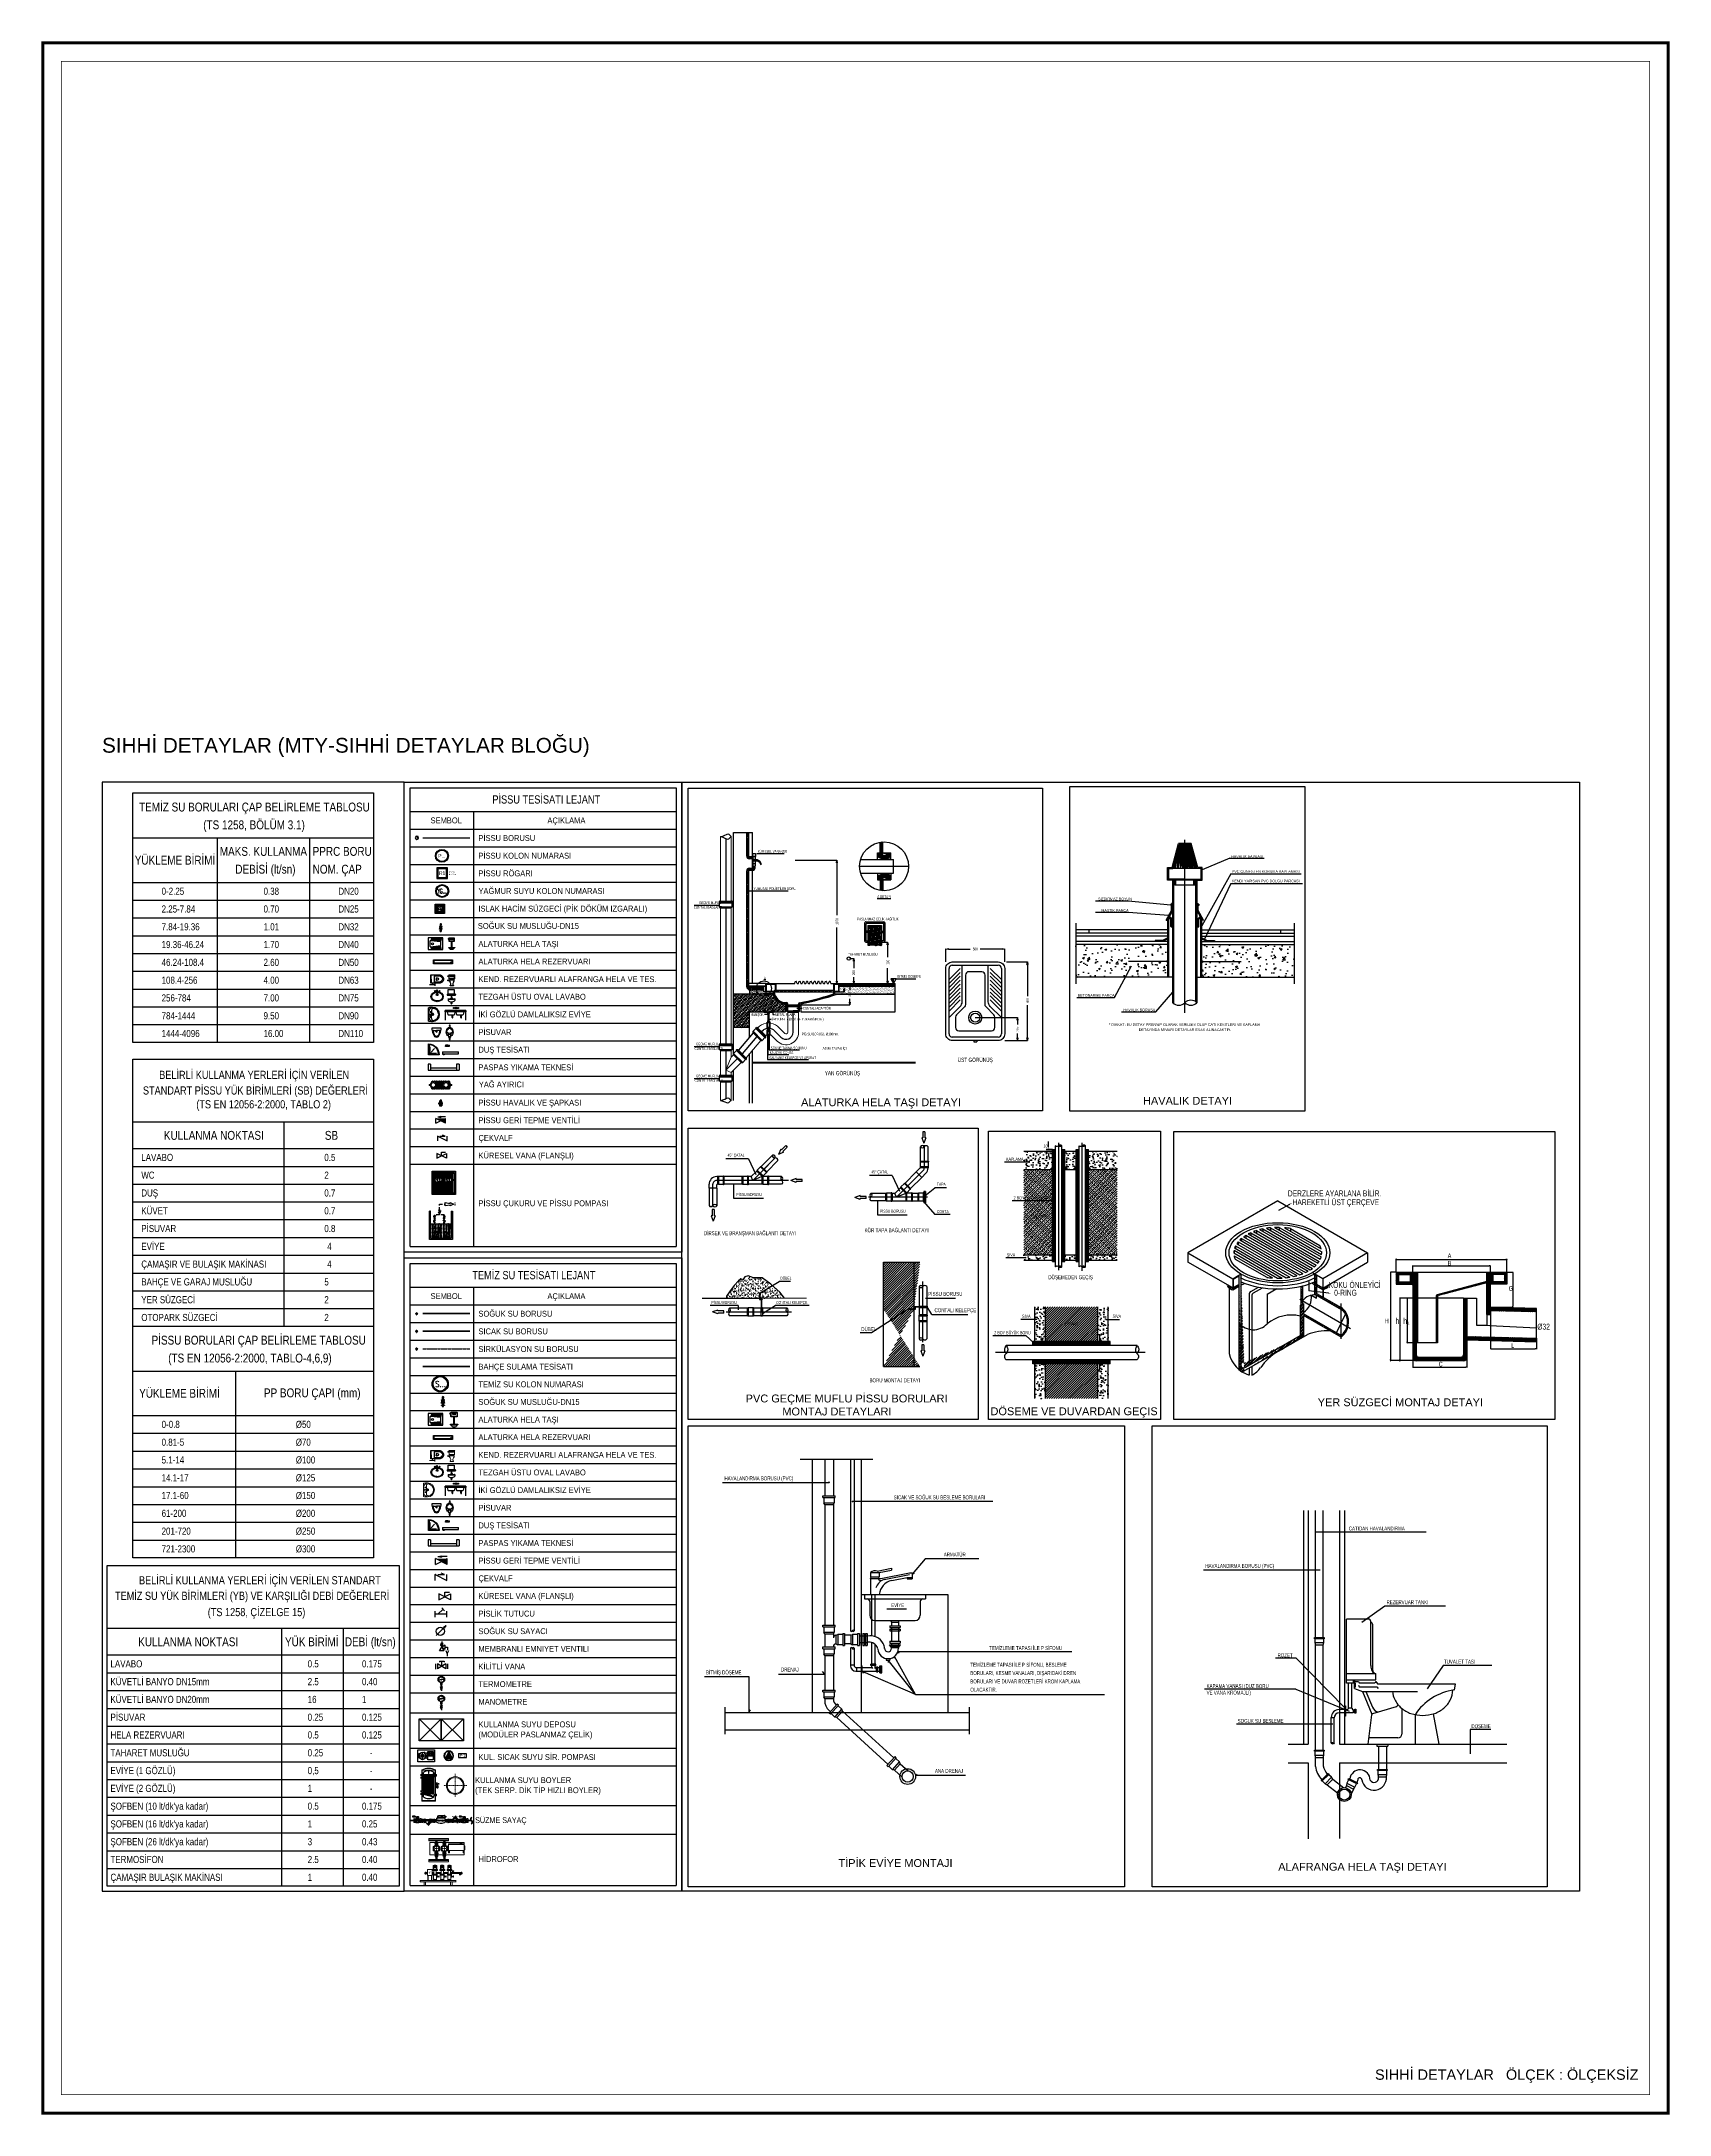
# Model space of a CAD drawing. Header units: centimetres. Extents: x -3962 to 30527, y -2 to 2802.
# Drawn here: x 26458 to 28661, y -2 to 2802 of the extents above; entities that cross this region are included whole.
import ezdxf
from ezdxf.enums import TextEntityAlignment as Align

# ---------------------------------------------------------------- set-up
doc = ezdxf.new("R2010")
doc.units = ezdxf.units.CM
for name, pattern in [('Center', [4, 1, -0.5, 2, -0.5]), ('CENTER2', [1.125, 0.75, -0.125, 0.125, -0.125]), ('DASHDOT2', [0.5, 0.25, -0.125, 0, -0.125]), ('DASHED', [18, 12, -6]), ('HIDDEN', [0.375, 0.25, -0.125]), ('PISSU HATTI', [26, 20, -6]), ('SIRKULASYON HATTI', [4.825, 4, -0.15, 0.075, -0.15, 0.075, -0.15, 0.075, -0.15])]:
    doc.linetypes.add(name, pattern=pattern)
for name, color, linetype, lineweight in [('ANTED', 144, 'CONTINUOUS', 0), ('DETAY', 3, 'CONTINUOUS', 20), ('MTY-CİHAZ2', 111, 'CONTINUOUS', 5), ('MTY-SIRKULASYON-BORU', 31, 'SIRKULASYON HATTI', 30), ('Renkli Tarama', 7, 'CONTINUOUS', 0), ('SIC.SU', 1, 'DASHED', 35), ('TEM.SU', 5, 'CONTINUOUS', 35)]:
    doc.layers.add(name, color=color, linetype=linetype, lineweight=lineweight)
for name, color, linetype in [('IFF-VANA', 63, 'CONTINUOUS'), ('İDEALİST-VANA', 63, 'CONTINUOUS'), ('MD-YUK-BIRIMI', 7, 'Continuous'), ('MEP-DETAYLAR', 111, 'CONTINUOUS'), ('MEP-M-TEFRİŞ', 8, 'CONTINUOUS'), ('MEP-MAHAL', 41, 'CONTINUOUS'), ('MEP-T-CİHAZ', 111, 'CONTINUOUS'), ('MEP-T-TEMİZ SU KOLON', 241, 'CONTINUOUS'), ('MEP-T-ÇAP', 41, 'CONTINUOUS'), ('MTY-CIHAZ', 135, 'CONTINUOUS'), ('MTY-CİHAZ', 135, 'CONTINUOUS'), ('MTY-PISSU-BORU-TAVANDAN', 6, 'PISSU HATTI'), ('MTY-PISSU-KOLON', 211, 'DASHED'), ('MTY-PISSU-KOLONNO', 211, 'CONTINUOUS'), ('MTY-PVC', 43, 'CONTINUOUS'), ('MTY-ROGAR', 5, 'CONTINUOUS'), ('MTY-SOGUKSU-BORU', 5, 'CONTINUOUS'), ('MTY-TEFRIS', 15, 'CONTINUOUS'), ('MTY-VANA', 1, 'CONTINUOUS'), ('MTY-YAGMURSU-KOLON NO', 7, 'CONTINUOUS'), ('PIS', 6, 'CONTINUOUS'), ('ROTAS-PAFTA', 7, 'CONTINUOUS'), ('ROTAS-VANA', 1, 'CONTINUOUS'), ('ROTAS-YAZI', 7, 'CONTINUOUS'), ('T-DETAIL-YAZI', 3, 'CONTINUOUS')]:
    doc.layers.add(name, color=color, linetype=linetype)
doc.styles.add('ARIAL', font='arial.ttf', dxfattribs={"height": 1})
doc.styles.add('CAP', font='wturkce.SHX', dxfattribs={"width": 0.65})
doc.styles.add('MENFEZ', font='romanstw.shx')
doc.styles.add('ROMANS', font='romanstw.shx', dxfattribs={"width": 0.7})
doc.styles.add('ROTAS', font='arial.ttf')
doc.styles.add('TSIMPLEX', font='arial.ttf', dxfattribs={"width": 0.7})
doc.styles.add('ÇAP', font='arial.ttf')
doc.linetypes.add('PİS SU', pattern='A,6,-0.4,[")",Standard,S=1,R=0,X=-0.1,Y=-0.375],-0.2', length=6.6)
pattern_1 = [(44.9999353, (-25040.5886, -1939.93266), (-0.501221331, 0.501222463), [])]
pattern_2 = [(44.99994, (1552.6118, 740.4685), (-1.43224, 1.432243), []), (44.99994, (1552.6118, 741.4813), (-1.43224, 1.432243), [])]

# ---------------------------------------------------------------- blocks, each defined once
blk = doc.blocks.new('*X138')
at = {"color": 0}
for p, q in [((-1910624, 20831), (-1910053, 21402)), ((-1910624, 20833), (-1910055, 21402)), ((-1910624, 20835), (-1910057, 21402)), ((-1910624, 20836), (-1910058, 21402)), ((-1910624, 20838), (-1910060, 21402)), ((-1910624, 20840), (-1910062, 21402)), ((-1910624, 20842), (-1910064, 21402)), ((-1910624, 20843), (-1910065, 21402)), ((-1910624, 20845), (-1910067, 21402)), ((-1910624, 20847), (-1910069, 21402)), ((-1910624, 20849), (-1910071, 21402)), ((-1910624, 20851), (-1910073, 21402)), ((-1910624, 20852), (-1910074, 21402)), ((-1910624, 20854), (-1910076, 21402)), ((-1910624, 20856), (-1910078, 21402)), ((-1910624, 20858), (-1910080, 21402)), ((-1910624, 20859), (-1910081, 21402)), ((-1910624, 20861), (-1910083, 21402)), ((-1910624, 20863), (-1910085, 21402)), ((-1910624, 20865), (-1910087, 21402)), ((-1910624, 20866), (-1910088, 21402)), ((-1910624, 20868), (-1910090, 21402)), ((-1910624, 20870), (-1910092, 21402)), ((-1910624, 20872), (-1910094, 21402)), ((-1910624, 20874), (-1910096, 21402)), ((-1910624, 20875), (-1910097, 21402)), ((-1910624, 20877), (-1910099, 21402)), ((-1910624, 20879), (-1910101, 21402)), ((-1910624, 20881), (-1910103, 21402)), ((-1910624, 20882), (-1910104, 21402)), ((-1910624, 20884), (-1910106, 21402)), ((-1910624, 20886), (-1910108, 21402)), ((-1910624, 20888), (-1910110, 21402)), ((-1910624, 20889), (-1910111, 21402)), ((-1910624, 20891), (-1910113, 21402)), ((-1910624, 20893), (-1910115, 21402)), ((-1910624, 20895), (-1910117, 21402)), ((-1910624, 20897), (-1910119, 21402)), ((-1910624, 20898), (-1910120, 21402)), ((-1910624, 20900), (-1910122, 21402)), ((-1910624, 20902), (-1910124, 21402)), ((-1910624, 20904), (-1910126, 21402)), ((-1910624, 20905), (-1910127, 21402)), ((-1910624, 20907), (-1910129, 21402)), ((-1910624, 20909), (-1910131, 21402)), ((-1910624, 20911), (-1910133, 21402)), ((-1910624, 20912), (-1910134, 21402)), ((-1910624, 20914), (-1910136, 21402)), ((-1910624, 20916), (-1910138, 21402)), ((-1910624, 20918), (-1910140, 21402)), ((-1910624, 20919), (-1910141, 21402)), ((-1910624, 20921), (-1910143, 21402)), ((-1910624, 20923), (-1910145, 21402)), ((-1910624, 20925), (-1910147, 21402)), ((-1910624, 20927), (-1910149, 21402)), ((-1910624, 20928), (-1910150, 21402)), ((-1910624, 20930), (-1910152, 21402)), ((-1910624, 20932), (-1910154, 21402)), ((-1910624, 20934), (-1910156, 21402)), ((-1910624, 20935), (-1910157, 21402)), ((-1910624, 20937), (-1910159, 21402)), ((-1910624, 20939), (-1910161, 21402)), ((-1910624, 20941), (-1910163, 21402)), ((-1910624, 20942), (-1910164, 21402)), ((-1910624, 20944), (-1910166, 21402)), ((-1910624, 20946), (-1910168, 21402)), ((-1910624, 20948), (-1910170, 21402)), ((-1910624, 20950), (-1910172, 21402)), ((-1910624, 20951), (-1910173, 21402)), ((-1910624, 20953), (-1910175, 21402)), ((-1910624, 20955), (-1910177, 21402)), ((-1910624, 20957), (-1910179, 21402)), ((-1910624, 20958), (-1910180, 21402)), ((-1910624, 20960), (-1910182, 21402)), ((-1910624, 20962), (-1910184, 21402)), ((-1910624, 20964), (-1910186, 21402)), ((-1910624, 20965), (-1910187, 21402)), ((-1910624, 20967), (-1910189, 21402)), ((-1910624, 20969), (-1910191, 21402)), ((-1910624, 20971), (-1910193, 21402)), ((-1910624, 20973), (-1910195, 21402)), ((-1910624, 20974), (-1910196, 21402)), ((-1910624, 20976), (-1910198, 21402)), ((-1910624, 20978), (-1910200, 21402)), ((-1910624, 20980), (-1910202, 21402)), ((-1910624, 20981), (-1910203, 21402)), ((-1910624, 20983), (-1910205, 21402)), ((-1910624, 20985), (-1910207, 21402)), ((-1910624, 20987), (-1910209, 21402)), ((-1910624, 20988), (-1910210, 21402)), ((-1910624, 20990), (-1910212, 21402)), ((-1910624, 20992), (-1910214, 21402)), ((-1910624, 20994), (-1910216, 21402)), ((-1910624, 20996), (-1910218, 21402)), ((-1910624, 20997), (-1910219, 21402)), ((-1910624, 20999), (-1910221, 21402)), ((-1910624, 21001), (-1910223, 21402)), ((-1910624, 21003), (-1910225, 21402)), ((-1910624, 21004), (-1910226, 21402)), ((-1910624, 21006), (-1910228, 21402)), ((-1910624, 21008), (-1910230, 21402)), ((-1910624, 21010), (-1910232, 21402)), ((-1910624, 21011), (-1910233, 21402)), ((-1910624, 21013), (-1910235, 21402)), ((-1910624, 21015), (-1910237, 21402)), ((-1910624, 21017), (-1910239, 21402)), ((-1910624, 21018), (-1910240, 21402)), ((-1910624, 21020), (-1910242, 21402)), ((-1910624, 21022), (-1910244, 21402)), ((-1910624, 21024), (-1910246, 21402)), ((-1910624, 21026), (-1910248, 21402)), ((-1910624, 21027), (-1910249, 21402)), ((-1910624, 21029), (-1910251, 21402)), ((-1910624, 21031), (-1910253, 21402)), ((-1910624, 21033), (-1910255, 21402)), ((-1910624, 21034), (-1910256, 21402)), ((-1910624, 21036), (-1910258, 21402)), ((-1910624, 21038), (-1910260, 21402)), ((-1910624, 21040), (-1910262, 21402)), ((-1910624, 21041), (-1910263, 21402)), ((-1910624, 21043), (-1910265, 21402)), ((-1910624, 21045), (-1910267, 21402)), ((-1910624, 21047), (-1910269, 21402)), ((-1910624, 21049), (-1910271, 21402)), ((-1910624, 21050), (-1910272, 21402)), ((-1910624, 21052), (-1910274, 21402)), ((-1910624, 21054), (-1910276, 21402)), ((-1910624, 21056), (-1910278, 21402)), ((-1910624, 21057), (-1910279, 21402)), ((-1910624, 21059), (-1910281, 21402)), ((-1910624, 21061), (-1910283, 21402)), ((-1910624, 21063), (-1910285, 21402)), ((-1910624, 21064), (-1910286, 21402)), ((-1910624, 21066), (-1910288, 21402)), ((-1910624, 21068), (-1910290, 21402)), ((-1910624, 21070), (-1910292, 21402)), ((-1910624, 21072), (-1910294, 21402)), ((-1910624, 21073), (-1910295, 21402)), ((-1910624, 21075), (-1910297, 21402)), ((-1910624, 21077), (-1910299, 21402)), ((-1910624, 21079), (-1910301, 21402)), ((-1910624, 21080), (-1910302, 21402)), ((-1910624, 21082), (-1910304, 21402)), ((-1910624, 21084), (-1910306, 21402)), ((-1910624, 21086), (-1910308, 21402)), ((-1910624, 21087), (-1910309, 21402)), ((-1910624, 21089), (-1910311, 21402)), ((-1910624, 21091), (-1910313, 21402)), ((-1910624, 21093), (-1910315, 21402)), ((-1910624, 21094), (-1910316, 21402)), ((-1910624, 21096), (-1910318, 21402)), ((-1910624, 21098), (-1910320, 21402)), ((-1910624, 21100), (-1910322, 21402)), ((-1910624, 21102), (-1910324, 21402)), ((-1910624, 21103), (-1910325, 21402)), ((-1910624, 21105), (-1910327, 21402)), ((-1910624, 21107), (-1910329, 21402)), ((-1910624, 21109), (-1910331, 21402)), ((-1910624, 21110), (-1910332, 21402)), ((-1910624, 21112), (-1910334, 21402)), ((-1910624, 21114), (-1910336, 21402)), ((-1910624, 21116), (-1910338, 21402)), ((-1910624, 21117), (-1910339, 21402)), ((-1910624, 21119), (-1910341, 21402)), ((-1910624, 21121), (-1910343, 21402)), ((-1910624, 21123), (-1910345, 21402)), ((-1910624, 21125), (-1910347, 21402)), ((-1910624, 21126), (-1910348, 21402)), ((-1910624, 21128), (-1910350, 21402)), ((-1910624, 21130), (-1910352, 21402)), ((-1910624, 21132), (-1910354, 21402)), ((-1910624, 21133), (-1910355, 21402)), ((-1910624, 21135), (-1910357, 21402)), ((-1910624, 21137), (-1910359, 21402)), ((-1910624, 21139), (-1910361, 21402)), ((-1910624, 21140), (-1910362, 21402)), ((-1910624, 21142), (-1910364, 21402)), ((-1910624, 21144), (-1910366, 21402)), ((-1910624, 21146), (-1910368, 21402)), ((-1910624, 21148), (-1910370, 21402)), ((-1910624, 21149), (-1910371, 21402)), ((-1910624, 21151), (-1910373, 21402)), ((-1910624, 21153), (-1910375, 21402)), ((-1910624, 21155), (-1910377, 21402)), ((-1910624, 21156), (-1910378, 21402)), ((-1910624, 21158), (-1910380, 21402)), ((-1910624, 21160), (-1910382, 21402)), ((-1910624, 21162), (-1910384, 21402)), ((-1910624, 21163), (-1910385, 21402)), ((-1910624, 21165), (-1910387, 21402)), ((-1910624, 21167), (-1910389, 21402)), ((-1910624, 21169), (-1910391, 21402)), ((-1910624, 21171), (-1910393, 21402)), ((-1910624, 21172), (-1910394, 21402)), ((-1910624, 21174), (-1910396, 21402)), ((-1910624, 21176), (-1910398, 21402)), ((-1910624, 21178), (-1910400, 21402)), ((-1910624, 21179), (-1910401, 21402)), ((-1910624, 21181), (-1910403, 21402)), ((-1910624, 21183), (-1910405, 21402)), ((-1910624, 21185), (-1910407, 21402)), ((-1910624, 21186), (-1910408, 21402)), ((-1910624, 21188), (-1910410, 21402)), ((-1910624, 21190), (-1910412, 21402)), ((-1910624, 21192), (-1910414, 21402)), ((-1910624, 21193), (-1910415, 21402)), ((-1910624, 21195), (-1910417, 21402)), ((-1910624, 21197), (-1910419, 21402)), ((-1910624, 21199), (-1910421, 21402)), ((-1910624, 21201), (-1910423, 21402)), ((-1910624, 21202), (-1910424, 21402)), ((-1910624, 21204), (-1910426, 21402)), ((-1910624, 21206), (-1910428, 21402)), ((-1910624, 21208), (-1910430, 21402)), ((-1910624, 21209), (-1910431, 21402)), ((-1910624, 21211), (-1910433, 21402)), ((-1910624, 21213), (-1910435, 21402)), ((-1910624, 21215), (-1910437, 21402)), ((-1910624, 21216), (-1910438, 21402)), ((-1910624, 21218), (-1910440, 21402)), ((-1910624, 21220), (-1910442, 21402)), ((-1910624, 21222), (-1910444, 21402)), ((-1910624, 21224), (-1910446, 21402)), ((-1910624, 21225), (-1910447, 21402)), ((-1910624, 21227), (-1910449, 21402)), ((-1910624, 21229), (-1910451, 21402)), ((-1910624, 21231), (-1910453, 21402)), ((-1910624, 21232), (-1910454, 21402)), ((-1910624, 21234), (-1910456, 21402)), ((-1910624, 21236), (-1910458, 21402)), ((-1910624, 21238), (-1910460, 21402)), ((-1910624, 21239), (-1910461, 21402)), ((-1910624, 21241), (-1910463, 21402)), ((-1910624, 21243), (-1910465, 21402)), ((-1910624, 21245), (-1910467, 21402)), ((-1910624, 21247), (-1910469, 21402)), ((-1910624, 21248), (-1910470, 21402)), ((-1910624, 21250), (-1910472, 21402)), ((-1910624, 21252), (-1910474, 21402)), ((-1910624, 21254), (-1910476, 21402)), ((-1910624, 21255), (-1910477, 21402)), ((-1910624, 21257), (-1910479, 21402)), ((-1910624, 21259), (-1910481, 21402)), ((-1910624, 21261), (-1910483, 21402)), ((-1910624, 21262), (-1910484, 21402)), ((-1910624, 21264), (-1910486, 21402)), ((-1910624, 21266), (-1910488, 21402)), ((-1910624, 21268), (-1910490, 21402)), ((-1910624, 21270), (-1910492, 21402)), ((-1910624, 21271), (-1910493, 21402)), ((-1910624, 21273), (-1910495, 21402)), ((-1910624, 21275), (-1910497, 21402)), ((-1910624, 21277), (-1910499, 21402)), ((-1910624, 21278), (-1910500, 21402)), ((-1910624, 21280), (-1910502, 21402)), ((-1910624, 21282), (-1910504, 21402)), ((-1910624, 21284), (-1910506, 21402)), ((-1910624, 21285), (-1910507, 21402)), ((-1910624, 21287), (-1910509, 21402)), ((-1910624, 21289), (-1910511, 21402)), ((-1910624, 21291), (-1910513, 21402)), ((-1910624, 21292), (-1910514, 21402)), ((-1910624, 21294), (-1910516, 21402)), ((-1910624, 21296), (-1910518, 21402)), ((-1910624, 21298), (-1910520, 21402)), ((-1910624, 21300), (-1910522, 21402)), ((-1910624, 21301), (-1910523, 21402)), ((-1910624, 21303), (-1910525, 21402)), ((-1910624, 21305), (-1910527, 21402)), ((-1910624, 21307), (-1910529, 21402)), ((-1910624, 21308), (-1910530, 21402)), ((-1910624, 21310), (-1910532, 21402)), ((-1910624, 21312), (-1910534, 21402)), ((-1910624, 21314), (-1910536, 21402)), ((-1910624, 21315), (-1910537, 21402)), ((-1910624, 21317), (-1910539, 21402)), ((-1910624, 21319), (-1910541, 21402)), ((-1910624, 21321), (-1910543, 21402)), ((-1910624, 21323), (-1910545, 21402)), ((-1910624, 21324), (-1910546, 21402)), ((-1910624, 21326), (-1910548, 21402)), ((-1910624, 21328), (-1910550, 21402)), ((-1910624, 21330), (-1910552, 21402)), ((-1910624, 21331), (-1910553, 21402)), ((-1910624, 21333), (-1910555, 21402)), ((-1910624, 21335), (-1910557, 21402)), ((-1910624, 21337), (-1910559, 21402)), ((-1910624, 21338), (-1910560, 21402)), ((-1910624, 21340), (-1910562, 21402)), ((-1910624, 21342), (-1910564, 21402)), ((-1910624, 21344), (-1910566, 21402)), ((-1910624, 21346), (-1910568, 21402)), ((-1910624, 21347), (-1910569, 21402)), ((-1910624, 21349), (-1910571, 21402)), ((-1910624, 21351), (-1910573, 21402)), ((-1910624, 21353), (-1910575, 21402)), ((-1910624, 21354), (-1910576, 21402)), ((-1910624, 21356), (-1910578, 21402)), ((-1910624, 21358), (-1910580, 21402)), ((-1910624, 21360), (-1910582, 21402)), ((-1910624, 21361), (-1910583, 21402)), ((-1910624, 21363), (-1910585, 21402)), ((-1910624, 21365), (-1910587, 21402)), ((-1910624, 21367), (-1910589, 21402)), ((-1910624, 21369), (-1910591, 21402)), ((-1910624, 21370), (-1910592, 21402)), ((-1910624, 21372), (-1910594, 21402)), ((-1910624, 21374), (-1910596, 21402)), ((-1910624, 21376), (-1910598, 21402)), ((-1910624, 21377), (-1910599, 21402)), ((-1910624, 21379), (-1910601, 21402)), ((-1910624, 21381), (-1910603, 21402)), ((-1910624, 21383), (-1910605, 21402)), ((-1910624, 21384), (-1910606, 21402)), ((-1910624, 21386), (-1910608, 21402)), ((-1910624, 21388), (-1910610, 21402)), ((-1910624, 21390), (-1910612, 21402)), ((-1910624, 21391), (-1910613, 21402)), ((-1910624, 21393), (-1910615, 21402)), ((-1910624, 21395), (-1910617, 21402)), ((-1910624, 21397), (-1910619, 21402)), ((-1910624, 21399), (-1910621, 21402)), ((-1910624, 21400), (-1910622, 21402)), ((-1910053, 20830), (-1910624, 21401)), ((-1910624, 20829), (-1910053, 21400)), ((-1910624, 20828), (-1910053, 21399)), ((-1910053, 20828), (-1910624, 21399)), ((-1910624, 20826), (-1910053, 21397)), ((-1910053, 20826), (-1910624, 21397)), ((-1910053, 20825), (-1910624, 21396)), ((-1910624, 20824), (-1910053, 21395)), ((-1910053, 20823), (-1910624, 21394)), ((-1910624, 20822), (-1910053, 21393)), ((-1910053, 20821), (-1910624, 21392)), ((-1910624, 20820), (-1910053, 21391)), ((-1910624, 20819), (-1910053, 21390)), ((-1910053, 20819), (-1910624, 21390)), ((-1910624, 20817), (-1910053, 21388)), ((-1910053, 20817), (-1910624, 21388)), ((-1910053, 20816), (-1910624, 21387)), ((-1910624, 20815), (-1910053, 21386)), ((-1910053, 20814), (-1910624, 21385)), ((-1910624, 20813), (-1910053, 21384)), ((-1910624, 20812), (-1910053, 21383)), ((-1910053, 20812), (-1910624, 21383)), ((-1910624, 20810), (-1910053, 21381)), ((-1910053, 20810), (-1910624, 21381)), ((-1910053, 20809), (-1910624, 21380)), ((-1910624, 20808), (-1910053, 21379)), ((-1910053, 20807), (-1910624, 21378)), ((-1910624, 20806), (-1910053, 21377)), ((-1910624, 20805), (-1910053, 21376)), ((-1910053, 20805), (-1910624, 21376)), ((-1910624, 20803), (-1910053, 21374)), ((-1910053, 20803), (-1910624, 21374)), ((-1910053, 20802), (-1910624, 21373)), ((-1910624, 20801), (-1910053, 21372)), ((-1910053, 20800), (-1910624, 21371)), ((-1910624, 20799), (-1910053, 21370)), ((-1910624, 20798), (-1910053, 21369)), ((-1910053, 20798), (-1910624, 21369)), ((-1910624, 20796), (-1910053, 21367)), ((-1910053, 20796), (-1910624, 21367)), ((-1910624, 20794), (-1910053, 21365)), ((-1910053, 20794), (-1910624, 21365)), ((-1910053, 20793), (-1910624, 21364)), ((-1910624, 20792), (-1910053, 21363)), ((-1910053, 20791), (-1910624, 21362)), ((-1910624, 20790), (-1910053, 21361)), ((-1910624, 20789), (-1910053, 21360)), ((-1910053, 20789), (-1910624, 21360)), ((-1910624, 20787), (-1910053, 21358)), ((-1910053, 20787), (-1910624, 21358)), ((-1910053, 20786), (-1910624, 21357)), ((-1910624, 20785), (-1910053, 21356)), ((-1910053, 20784), (-1910624, 21355)), ((-1910624, 20783), (-1910053, 21354)), ((-1910624, 20782), (-1910053, 21353)), ((-1910053, 20782), (-1910624, 21353)), ((-1910624, 20780), (-1910053, 21351)), ((-1910053, 20780), (-1910624, 21351)), ((-1910053, 20779), (-1910624, 21350)), ((-1910624, 20778), (-1910053, 21349)), ((-1910053, 20777), (-1910624, 21348)), ((-1910624, 20776), (-1910053, 21347)), ((-1910624, 20775), (-1910053, 21346)), ((-1910053, 20775), (-1910624, 21346)), ((-1910624, 20773), (-1910053, 21344)), ((-1910053, 20773), (-1910624, 21344)), ((-1910053, 20772), (-1910624, 21343)), ((-1910624, 20771), (-1910053, 21342)), ((-1910053, 20770), (-1910624, 21341)), ((-1910624, 20769), (-1910053, 21340)), ((-1910053, 20768), (-1910624, 21339)), ((-1910624, 20767), (-1910053, 21338)), ((-1910624, 20766), (-1910053, 21337)), ((-1910053, 20766), (-1910624, 21337)), ((-1910624, 20764), (-1910053, 21335)), ((-1910053, 20764), (-1910624, 21335)), ((-1910053, 20763), (-1910624, 21334)), ((-1910624, 20762), (-1910053, 21333)), ((-1910053, 20761), (-1910624, 21332)), ((-1910624, 20760), (-1910053, 21331)), ((-1910624, 20759), (-1910053, 21330)), ((-1910053, 20759), (-1910624, 21330)), ((-1910624, 20757), (-1910053, 21328)), ((-1910053, 20757), (-1910624, 21328)), ((-1910053, 20756), (-1910624, 21327)), ((-1910624, 20755), (-1910053, 21326)), ((-1910053, 20754), (-1910624, 21325)), ((-1910624, 20753), (-1910053, 21324)), ((-1910624, 20752), (-1910053, 21323)), ((-1910053, 20752), (-1910624, 21323)), ((-1910624, 20750), (-1910053, 21321)), ((-1910053, 20750), (-1910624, 21321)), ((-1910053, 20749), (-1910624, 21320)), ((-1910624, 20748), (-1910053, 21319)), ((-1910053, 20747), (-1910624, 21318)), ((-1910624, 20746), (-1910053, 21317)), ((-1910053, 20745), (-1910624, 21316)), ((-1910624, 20744), (-1910053, 21315)), ((-1910624, 20743), (-1910053, 21314)), ((-1910053, 20743), (-1910624, 21314)), ((-1910624, 20741), (-1910053, 21312)), ((-1910053, 20741), (-1910624, 21312)), ((-1910053, 20740), (-1910624, 21311)), ((-1910624, 20739), (-1910053, 21310)), ((-1910053, 20738), (-1910624, 21309)), ((-1910624, 20737), (-1910053, 21308)), ((-1910624, 20736), (-1910053, 21307)), ((-1910053, 20736), (-1910624, 21307)), ((-1910624, 20734), (-1910053, 21305)), ((-1910053, 20734), (-1910624, 21305)), ((-1910053, 20733), (-1910624, 21304)), ((-1910624, 20732), (-1910053, 21303)), ((-1910053, 20731), (-1910624, 21302)), ((-1910624, 20730), (-1910053, 21301)), ((-1910624, 20729), (-1910053, 21300)), ((-1910053, 20729), (-1910624, 21300)), ((-1910624, 20727), (-1910053, 21298)), ((-1910053, 20727), (-1910624, 21298)), ((-1910053, 20726), (-1910624, 21297)), ((-1910624, 20725), (-1910053, 21296)), ((-1910053, 20724), (-1910624, 21295)), ((-1910624, 20723), (-1910053, 21294)), ((-1910624, 20722), (-1910053, 21293)), ((-1910053, 20722), (-1910624, 21293)), ((-1910624, 20720), (-1910053, 21291)), ((-1910053, 20720), (-1910624, 21291)), ((-1910624, 20718), (-1910053, 21289)), ((-1910053, 20718), (-1910624, 21289)), ((-1910053, 20717), (-1910624, 21288)), ((-1910624, 20716), (-1910053, 21287)), ((-1910053, 20715), (-1910624, 21286)), ((-1910624, 20714), (-1910053, 21285)), ((-1910624, 20713), (-1910053, 21284)), ((-1910053, 20713), (-1910624, 21284)), ((-1910624, 20711), (-1910053, 21282)), ((-1910053, 20711), (-1910624, 21282)), ((-1910053, 20710), (-1910624, 21281)), ((-1910624, 20709), (-1910053, 21280)), ((-1910053, 20708), (-1910624, 21279)), ((-1910624, 20707), (-1910053, 21278)), ((-1910624, 20706), (-1910053, 21277)), ((-1910053, 20706), (-1910624, 21277)), ((-1910624, 20704), (-1910053, 21275)), ((-1910053, 20704), (-1910624, 21275)), ((-1910053, 20703), (-1910624, 21274)), ((-1910624, 20702), (-1910053, 21273)), ((-1910053, 20701), (-1910624, 21272)), ((-1910624, 20700), (-1910053, 21271)), ((-1910624, 20699), (-1910053, 21270)), ((-1910053, 20699), (-1910624, 21270)), ((-1910624, 20697), (-1910053, 21268)), ((-1910053, 20697), (-1910624, 21268)), ((-1910053, 20696), (-1910624, 21267)), ((-1910624, 20695), (-1910053, 21266)), ((-1910053, 20694), (-1910624, 21265)), ((-1910624, 20693), (-1910053, 21264)), ((-1910053, 20692), (-1910624, 21263)), ((-1910624, 20691), (-1910053, 21262)), ((-1910624, 20690), (-1910053, 21261)), ((-1910053, 20690), (-1910624, 21261)), ((-1910624, 20688), (-1910053, 21259)), ((-1910053, 20688), (-1910624, 21259)), ((-1910053, 20687), (-1910624, 21258)), ((-1910624, 20686), (-1910053, 21257)), ((-1910053, 20685), (-1910624, 21256)), ((-1910624, 20684), (-1910053, 21255)), ((-1910624, 20683), (-1910053, 21254)), ((-1910053, 20683), (-1910624, 21254)), ((-1910624, 20681), (-1910053, 21252)), ((-1910053, 20681), (-1910624, 21252)), ((-1910053, 20680), (-1910624, 21251)), ((-1910624, 20679), (-1910053, 21250)), ((-1910053, 20678), (-1910624, 21249)), ((-1910624, 20677), (-1910053, 21248)), ((-1910624, 20676), (-1910053, 21247)), ((-1910053, 20676), (-1910624, 21247)), ((-1910624, 20674), (-1910053, 21245)), ((-1910053, 20674), (-1910624, 21245)), ((-1910053, 20673), (-1910624, 21244)), ((-1910624, 20672), (-1910053, 21243)), ((-1910053, 20671), (-1910624, 21242)), ((-1910624, 20670), (-1910053, 21241)), ((-1910053, 20669), (-1910624, 21240)), ((-1910624, 20668), (-1910053, 21239)), ((-1910624, 20667), (-1910053, 21238)), ((-1910053, 20667), (-1910624, 21238)), ((-1910624, 20665), (-1910053, 21236)), ((-1910053, 20665), (-1910624, 21236)), ((-1910053, 20664), (-1910624, 21235)), ((-1910624, 20663), (-1910053, 21234)), ((-1910053, 20662), (-1910624, 21233)), ((-1910624, 20661), (-1910053, 21232)), ((-1910624, 20660), (-1910053, 21231)), ((-1910053, 20660), (-1910624, 21231)), ((-1910624, 20658), (-1910053, 21229)), ((-1910053, 20658), (-1910624, 21229)), ((-1910053, 20657), (-1910624, 21228)), ((-1910624, 20656), (-1910053, 21227)), ((-1910053, 20655), (-1910624, 21226)), ((-1910624, 20654), (-1910053, 21225)), ((-1910624, 20653), (-1910053, 21224)), ((-1910053, 20653), (-1910624, 21224)), ((-1910624, 20651), (-1910053, 21222)), ((-1910053, 20651), (-1910624, 21222)), ((-1910053, 20650), (-1910624, 21221)), ((-1910624, 20649), (-1910053, 21220)), ((-1910053, 20648), (-1910624, 21219)), ((-1910624, 20647), (-1910053, 21218)), ((-1910053, 20646), (-1910624, 21217)), ((-1910624, 20645), (-1910053, 21216)), ((-1910624, 20644), (-1910053, 21215)), ((-1910053, 20644), (-1910624, 21215)), ((-1910624, 20642), (-1910053, 21213)), ((-1910053, 20642), (-1910624, 21213)), ((-1910053, 20641), (-1910624, 21212)), ((-1910624, 20640), (-1910053, 21211)), ((-1910053, 20639), (-1910624, 21210)), ((-1910624, 20638), (-1910053, 21209)), ((-1910624, 20637), (-1910053, 21208)), ((-1910053, 20637), (-1910624, 21208)), ((-1910624, 20635), (-1910053, 21206)), ((-1910053, 20635), (-1910624, 21206)), ((-1910053, 20634), (-1910624, 21205)), ((-1910624, 20633), (-1910053, 21204)), ((-1910053, 20632), (-1910624, 21203)), ((-1910624, 20631), (-1910053, 21202)), ((-1910624, 20630), (-1910053, 21201)), ((-1910053, 20630), (-1910624, 21201)), ((-1910624, 20628), (-1910053, 21199)), ((-1910053, 20628), (-1910624, 21199)), ((-1910053, 20627), (-1910624, 21198)), ((-1910624, 20626), (-1910053, 21197)), ((-1910053, 20625), (-1910624, 21196)), ((-1910624, 20624), (-1910053, 21195)), ((-1910624, 20623), (-1910053, 21194)), ((-1910053, 20623), (-1910624, 21194)), ((-1910624, 20621), (-1910053, 21192)), ((-1910053, 20621), (-1910624, 21192)), ((-1910624, 20619), (-1910053, 21190)), ((-1910053, 20619), (-1910624, 21190)), ((-1910053, 20618), (-1910624, 21189)), ((-1910624, 20617), (-1910053, 21188)), ((-1910053, 20616), (-1910624, 21187)), ((-1910624, 20615), (-1910053, 21186)), ((-1910624, 20614), (-1910053, 21185)), ((-1910053, 20614), (-1910624, 21185)), ((-1910624, 20612), (-1910053, 21183)), ((-1910053, 20612), (-1910624, 21183)), ((-1910053, 20611), (-1910624, 21182)), ((-1910624, 20610), (-1910053, 21181)), ((-1910053, 20609), (-1910624, 21180)), ((-1910624, 20608), (-1910053, 21179)), ((-1910624, 20607), (-1910053, 21178)), ((-1910053, 20607), (-1910624, 21178)), ((-1910624, 20605), (-1910053, 21176)), ((-1910053, 20605), (-1910624, 21176)), ((-1910053, 20604), (-1910624, 21175)), ((-1910624, 20603), (-1910053, 21174)), ((-1910053, 20602), (-1910624, 21173)), ((-1910624, 20601), (-1910053, 21172)), ((-1910624, 20600), (-1910053, 21171)), ((-1910053, 20600), (-1910624, 21171)), ((-1910624, 20598), (-1910053, 21169)), ((-1910053, 20598), (-1910624, 21169)), ((-1910053, 20597), (-1910624, 21168)), ((-1910624, 20596), (-1910053, 21167)), ((-1910053, 20595), (-1910624, 21166)), ((-1910624, 20594), (-1910053, 21165)), ((-1910053, 20593), (-1910624, 21164)), ((-1910624, 20592), (-1910053, 21163)), ((-1910624, 20591), (-1910053, 21162)), ((-1910053, 20591), (-1910624, 21162)), ((-1910624, 20589), (-1910053, 21160)), ((-1910053, 20589), (-1910624, 21160)), ((-1910053, 20588), (-1910624, 21159)), ((-1910624, 20587), (-1910053, 21158)), ((-1910053, 20586), (-1910624, 21157)), ((-1910624, 20585), (-1910053, 21156)), ((-1910624, 20584), (-1910053, 21155)), ((-1910053, 20584), (-1910624, 21155)), ((-1910624, 20582), (-1910053, 21153)), ((-1910053, 20582), (-1910624, 21153)), ((-1910053, 20581), (-1910624, 21152)), ((-1910624, 20580), (-1910053, 21151)), ((-1910053, 20579), (-1910624, 21150)), ((-1910624, 20578), (-1910053, 21149)), ((-1910624, 20577), (-1910053, 21148)), ((-1910053, 20577), (-1910624, 21148)), ((-1910624, 20575), (-1910053, 21146)), ((-1910053, 20575), (-1910624, 21146)), ((-1910053, 20574), (-1910624, 21145)), ((-1910624, 20573), (-1910053, 21144)), ((-1910053, 20572), (-1910624, 21143)), ((-1910624, 20571), (-1910053, 21142)), ((-1910053, 20570), (-1910624, 21141)), ((-1910624, 20569), (-1910053, 21140)), ((-1910624, 20568), (-1910053, 21139)), ((-1910053, 20568), (-1910624, 21139)), ((-1910624, 20566), (-1910053, 21137)), ((-1910053, 20566), (-1910624, 21137)), ((-1910053, 20565), (-1910624, 21136)), ((-1910624, 20564), (-1910053, 21135)), ((-1910053, 20563), (-1910624, 21134)), ((-1910624, 20562), (-1910053, 21133)), ((-1910624, 20561), (-1910053, 21132)), ((-1910053, 20561), (-1910624, 21132)), ((-1910624, 20559), (-1910053, 21130)), ((-1910053, 20559), (-1910624, 21130)), ((-1910053, 20558), (-1910624, 21129)), ((-1910624, 20557), (-1910053, 21128)), ((-1910053, 20556), (-1910624, 21127)), ((-1910624, 20555), (-1910053, 21126)), ((-1910624, 20554), (-1910053, 21125)), ((-1910053, 20554), (-1910624, 21125)), ((-1910624, 20552), (-1910053, 21123)), ((-1910053, 20552), (-1910624, 21123)), ((-1910053, 20551), (-1910624, 21122)), ((-1910624, 20550), (-1910053, 21121)), ((-1910053, 20549), (-1910624, 21120)), ((-1910624, 20548), (-1910053, 21119)), ((-1910053, 20547), (-1910624, 21118)), ((-1910624, 20546), (-1910053, 21117)), ((-1910624, 20545), (-1910053, 21116)), ((-1910053, 20545), (-1910624, 21116)), ((-1910624, 20543), (-1910053, 21114)), ((-1910053, 20543), (-1910624, 21114)), ((-1910053, 20542), (-1910624, 21113)), ((-1910624, 20541), (-1910053, 21112)), ((-1910053, 20540), (-1910624, 21111)), ((-1910624, 20539), (-1910053, 21110)), ((-1910624, 20538), (-1910053, 21109)), ((-1910053, 20538), (-1910624, 21109)), ((-1910624, 20536), (-1910053, 21107)), ((-1910053, 20536), (-1910624, 21107)), ((-1910053, 20535), (-1910624, 21106)), ((-1910624, 20534), (-1910053, 21105)), ((-1910053, 20533), (-1910624, 21104)), ((-1910624, 20532), (-1910053, 21103)), ((-1910624, 20531), (-1910053, 21102)), ((-1910053, 20531), (-1910624, 21102)), ((-1910624, 20529), (-1910053, 21100)), ((-1910053, 20529), (-1910624, 21100)), ((-1910053, 20528), (-1910624, 21099)), ((-1910624, 20527), (-1910053, 21098)), ((-1910053, 20526), (-1910624, 21097)), ((-1910624, 20525), (-1910053, 21096)), ((-1910624, 20524), (-1910053, 21095)), ((-1910053, 20524), (-1910624, 21095)), ((-1910624, 20522), (-1910053, 21093)), ((-1910053, 20522), (-1910624, 21093)), ((-1910624, 20520), (-1910053, 21091)), ((-1910053, 20520), (-1910624, 21091)), ((-1910053, 20519), (-1910624, 21090)), ((-1910624, 20518), (-1910053, 21089)), ((-1910053, 20517), (-1910624, 21088)), ((-1910624, 20516), (-1910053, 21087)), ((-1910624, 20515), (-1910053, 21086)), ((-1910053, 20515), (-1910624, 21086)), ((-1910624, 20513), (-1910053, 21084)), ((-1910053, 20513), (-1910624, 21084)), ((-1910053, 20512), (-1910624, 21083)), ((-1910624, 20511), (-1910053, 21082)), ((-1910053, 20510), (-1910624, 21081)), ((-1910624, 20509), (-1910053, 21080)), ((-1910624, 20508), (-1910053, 21079)), ((-1910053, 20508), (-1910624, 21079)), ((-1910624, 20506), (-1910053, 21077)), ((-1910053, 20506), (-1910624, 21077)), ((-1910053, 20505), (-1910624, 21076)), ((-1910624, 20504), (-1910053, 21075)), ((-1910053, 20503), (-1910624, 21074)), ((-1910624, 20502), (-1910053, 21073)), ((-1910624, 20501), (-1910053, 21072)), ((-1910053, 20501), (-1910624, 21072)), ((-1910624, 20499), (-1910053, 21070)), ((-1910053, 20499), (-1910624, 21070)), ((-1910053, 20498), (-1910624, 21069)), ((-1910624, 20497), (-1910053, 21068)), ((-1910053, 20496), (-1910624, 21067)), ((-1910624, 20495), (-1910053, 21066)), ((-1910053, 20494), (-1910624, 21065)), ((-1910624, 20493), (-1910053, 21064)), ((-1910624, 20492), (-1910053, 21063)), ((-1910053, 20492), (-1910624, 21063)), ((-1910624, 20490), (-1910053, 21061)), ((-1910053, 20490), (-1910624, 21061)), ((-1910053, 20489), (-1910624, 21060)), ((-1910624, 20488), (-1910053, 21059)), ((-1910053, 20487), (-1910624, 21058)), ((-1910624, 20486), (-1910053, 21057)), ((-1910624, 20485), (-1910053, 21056)), ((-1910053, 20485), (-1910624, 21056)), ((-1910624, 20483), (-1910053, 21054)), ((-1910053, 20483), (-1910624, 21054)), ((-1910053, 20482), (-1910624, 21053)), ((-1910624, 20481), (-1910053, 21052)), ((-1910053, 20480), (-1910624, 21051)), ((-1910624, 20479), (-1910053, 21050)), ((-1910624, 20478), (-1910053, 21049)), ((-1910053, 20478), (-1910624, 21049)), ((-1910624, 20476), (-1910053, 21047)), ((-1910053, 20476), (-1910624, 21047)), ((-1910053, 20475), (-1910624, 21046)), ((-1910624, 20474), (-1910053, 21045)), ((-1910053, 20473), (-1910624, 21044)), ((-1910624, 20472), (-1910053, 21043)), ((-1910053, 20471), (-1910624, 21042)), ((-1910624, 20470), (-1910053, 21041)), ((-1910624, 20469), (-1910053, 21040)), ((-1910053, 20469), (-1910624, 21040)), ((-1910624, 20467), (-1910053, 21038)), ((-1910053, 20467), (-1910624, 21038)), ((-1910053, 20466), (-1910624, 21037)), ((-1910624, 20465), (-1910053, 21036)), ((-1910053, 20464), (-1910624, 21035)), ((-1910624, 20463), (-1910053, 21034)), ((-1910624, 20462), (-1910053, 21033)), ((-1910053, 20462), (-1910624, 21033)), ((-1910624, 20460), (-1910053, 21031)), ((-1910053, 20460), (-1910624, 21031)), ((-1910053, 20459), (-1910624, 21030)), ((-1910624, 20458), (-1910053, 21029)), ((-1910053, 20457), (-1910624, 21028)), ((-1910624, 20456), (-1910053, 21027)), ((-1910624, 20455), (-1910053, 21026)), ((-1910053, 20455), (-1910624, 21026)), ((-1910624, 20453), (-1910053, 21024)), ((-1910053, 20453), (-1910624, 21024)), ((-1910053, 20452), (-1910624, 21023)), ((-1910624, 20451), (-1910053, 21022)), ((-1910053, 20450), (-1910624, 21021)), ((-1910624, 20449), (-1910053, 21020)), ((-1910053, 20448), (-1910624, 21019)), ((-1910624, 20447), (-1910053, 21018)), ((-1910624, 20446), (-1910053, 21017)), ((-1910053, 20446), (-1910624, 21017)), ((-1910624, 20444), (-1910053, 21015)), ((-1910053, 20444), (-1910624, 21015)), ((-1910053, 20443), (-1910624, 21014)), ((-1910624, 20442), (-1910053, 21013)), ((-1910053, 20441), (-1910624, 21012)), ((-1910624, 20440), (-1910053, 21011)), ((-1910053, 20439), (-1910624, 21010)), ((-1910053, 20437), (-1910624, 21008)), ((-1910053, 20436), (-1910624, 21007)), ((-1910053, 20434), (-1910624, 21005)), ((-1910053, 20432), (-1910624, 21003)), ((-1910053, 20430), (-1910624, 21001)), ((-1910053, 20429), (-1910624, 21000)), ((-1910053, 20427), (-1910624, 20998)), ((-1910053, 20425), (-1910624, 20996)), ((-1910053, 20423), (-1910624, 20994)), ((-1910053, 20421), (-1910624, 20992)), ((-1910053, 20420), (-1910624, 20991)), ((-1910053, 20418), (-1910624, 20989)), ((-1910053, 20416), (-1910624, 20987)), ((-1910053, 20414), (-1910624, 20985)), ((-1910053, 20413), (-1910624, 20984)), ((-1910053, 20411), (-1910624, 20982)), ((-1910053, 20409), (-1910624, 20980)), ((-1910053, 20407), (-1910624, 20978)), ((-1910053, 20406), (-1910624, 20977)), ((-1910053, 20404), (-1910624, 20975)), ((-1910053, 20402), (-1910624, 20973)), ((-1910053, 20400), (-1910624, 20971)), ((-1910053, 20399), (-1910624, 20970)), ((-1910053, 20397), (-1910624, 20968)), ((-1910053, 20395), (-1910624, 20966)), ((-1910053, 20393), (-1910624, 20964)), ((-1910053, 20391), (-1910624, 20962)), ((-1910053, 20390), (-1910624, 20961)), ((-1910053, 20388), (-1910624, 20959)), ((-1910053, 20386), (-1910624, 20957)), ((-1910053, 20384), (-1910624, 20955)), ((-1910053, 20383), (-1910624, 20954)), ((-1910053, 20381), (-1910624, 20952)), ((-1910053, 20379), (-1910624, 20950)), ((-1910053, 20377), (-1910624, 20948)), ((-1910053, 20376), (-1910624, 20947)), ((-1910053, 20374), (-1910624, 20945)), ((-1910053, 20372), (-1910624, 20943)), ((-1910053, 20370), (-1910624, 20941)), ((-1910053, 20368), (-1910624, 20939)), ((-1910053, 20367), (-1910624, 20938)), ((-1910053, 20365), (-1910624, 20936)), ((-1910053, 20363), (-1910624, 20934)), ((-1910053, 20361), (-1910624, 20932)), ((-1910053, 20360), (-1910624, 20931)), ((-1910053, 20358), (-1910624, 20929)), ((-1910053, 20356), (-1910624, 20927)), ((-1910053, 20354), (-1910624, 20925)), ((-1910053, 20353), (-1910624, 20924)), ((-1910053, 20351), (-1910624, 20922)), ((-1910053, 20349), (-1910624, 20920)), ((-1910053, 20347), (-1910624, 20918)), ((-1910053, 20345), (-1910624, 20916)), ((-1910053, 20344), (-1910624, 20915)), ((-1910053, 20342), (-1910624, 20913)), ((-1910053, 20340), (-1910624, 20911)), ((-1910053, 20338), (-1910624, 20909)), ((-1910053, 20337), (-1910624, 20908)), ((-1910053, 20335), (-1910624, 20906)), ((-1910053, 20333), (-1910624, 20904)), ((-1910053, 20331), (-1910624, 20902)), ((-1910053, 20330), (-1910624, 20901)), ((-1910053, 20328), (-1910624, 20899)), ((-1910053, 20326), (-1910624, 20897)), ((-1910053, 20324), (-1910624, 20895)), ((-1910053, 20323), (-1910624, 20894)), ((-1910053, 20321), (-1910624, 20892)), ((-1910053, 20319), (-1910624, 20890)), ((-1910053, 20317), (-1910624, 20888)), ((-1910053, 20315), (-1910624, 20886)), ((-1910053, 20314), (-1910624, 20885)), ((-1910053, 20312), (-1910624, 20883)), ((-1910053, 20310), (-1910624, 20881)), ((-1910053, 20308), (-1910624, 20879)), ((-1910053, 20307), (-1910624, 20878)), ((-1910053, 20305), (-1910624, 20876)), ((-1910053, 20303), (-1910624, 20874)), ((-1910053, 20301), (-1910624, 20872)), ((-1910053, 20300), (-1910624, 20871)), ((-1910053, 20298), (-1910624, 20869)), ((-1910053, 20296), (-1910624, 20867)), ((-1910053, 20294), (-1910624, 20865)), ((-1910053, 20292), (-1910624, 20863)), ((-1910053, 20291), (-1910624, 20862)), ((-1910053, 20289), (-1910624, 20860)), ((-1910053, 20287), (-1910624, 20858)), ((-1910053, 20285), (-1910624, 20856)), ((-1910053, 20284), (-1910624, 20855)), ((-1910053, 20282), (-1910624, 20853)), ((-1910053, 20280), (-1910624, 20851)), ((-1910053, 20278), (-1910624, 20849)), ((-1910053, 20277), (-1910624, 20848)), ((-1910053, 20275), (-1910624, 20846)), ((-1910053, 20273), (-1910624, 20844)), ((-1910053, 20271), (-1910624, 20842)), ((-1910053, 20269), (-1910624, 20840)), ((-1910053, 20268), (-1910624, 20839)), ((-1910053, 20266), (-1910624, 20837)), ((-1910053, 20264), (-1910624, 20835)), ((-1910053, 20262), (-1910624, 20833)), ((-1910053, 20261), (-1910624, 20832)), ((-1910053, 20259), (-1910624, 20830)), ((-1910053, 20257), (-1910624, 20828)), ((-1910053, 20255), (-1910624, 20826)), ((-1910053, 20254), (-1910624, 20825)), ((-1910053, 20252), (-1910624, 20823)), ((-1910053, 20250), (-1910624, 20821)), ((-1910053, 20248), (-1910624, 20819)), ((-1910053, 20246), (-1910624, 20817)), ((-1910053, 20245), (-1910624, 20816)), ((-1910053, 20243), (-1910624, 20814)), ((-1910053, 20241), (-1910624, 20812)), ((-1910053, 20239), (-1910624, 20810)), ((-1910053, 20238), (-1910624, 20809)), ((-1910053, 20236), (-1910624, 20807)), ((-1910053, 20234), (-1910624, 20805)), ((-1910053, 20232), (-1910624, 20803)), ((-1910053, 20231), (-1910624, 20802)), ((-1910053, 20229), (-1910624, 20800)), ((-1910053, 20227), (-1910624, 20798)), ((-1910053, 20225), (-1910624, 20796)), ((-1910053, 20224), (-1910624, 20795)), ((-1910053, 20222), (-1910624, 20793)), ((-1910053, 20220), (-1910624, 20791)), ((-1910053, 20218), (-1910624, 20789)), ((-1910053, 20216), (-1910624, 20787)), ((-1910053, 20215), (-1910624, 20786)), ((-1910053, 20213), (-1910624, 20784)), ((-1910053, 20211), (-1910624, 20782)), ((-1910053, 20209), (-1910624, 20780)), ((-1910053, 20208), (-1910624, 20779)), ((-1910053, 20206), (-1910624, 20777)), ((-1910053, 20204), (-1910624, 20775)), ((-1910053, 20202), (-1910624, 20773)), ((-1910053, 20201), (-1910624, 20772)), ((-1910053, 20199), (-1910624, 20770)), ((-1910053, 20197), (-1910624, 20768)), ((-1910053, 20195), (-1910624, 20766)), ((-1910053, 20193), (-1910624, 20764)), ((-1910053, 20192), (-1910624, 20763)), ((-1910053, 20190), (-1910624, 20761)), ((-1910053, 20188), (-1910624, 20759)), ((-1910053, 20186), (-1910624, 20757)), ((-1910053, 20185), (-1910624, 20756)), ((-1910053, 20183), (-1910624, 20754)), ((-1910053, 20181), (-1910624, 20752)), ((-1910053, 20179), (-1910624, 20750)), ((-1910053, 20178), (-1910624, 20749)), ((-1910053, 20176), (-1910624, 20747)), ((-1910053, 20174), (-1910624, 20745)), ((-1910053, 20172), (-1910624, 20743)), ((-1910053, 20170), (-1910624, 20741)), ((-1910053, 20169), (-1910624, 20740)), ((-1910053, 20167), (-1910624, 20738)), ((-1910053, 20165), (-1910624, 20736)), ((-1910053, 20163), (-1910624, 20734)), ((-1910053, 20162), (-1910624, 20733)), ((-1910053, 20160), (-1910624, 20731)), ((-1910053, 20158), (-1910624, 20729)), ((-1910053, 20156), (-1910624, 20727)), ((-1910053, 20155), (-1910624, 20726)), ((-1910053, 20153), (-1910624, 20724)), ((-1910053, 20151), (-1910624, 20722)), ((-1910053, 20149), (-1910624, 20720)), ((-1910053, 20147), (-1910624, 20718)), ((-1910053, 20146), (-1910624, 20717)), ((-1910053, 20144), (-1910624, 20715)), ((-1910053, 20142), (-1910624, 20713)), ((-1910053, 20140), (-1910624, 20711)), ((-1910053, 20139), (-1910624, 20710)), ((-1910053, 20137), (-1910624, 20708)), ((-1910053, 20135), (-1910624, 20706)), ((-1910053, 20133), (-1910624, 20704)), ((-1910053, 20132), (-1910624, 20703)), ((-1910053, 20130), (-1910624, 20701)), ((-1910053, 20128), (-1910624, 20699)), ((-1910053, 20126), (-1910624, 20697)), ((-1910053, 20125), (-1910624, 20696)), ((-1910053, 20123), (-1910624, 20694)), ((-1910053, 20121), (-1910624, 20692)), ((-1910053, 20119), (-1910624, 20690)), ((-1910053, 20117), (-1910624, 20688)), ((-1910053, 20116), (-1910624, 20687)), ((-1910053, 20114), (-1910624, 20685)), ((-1910053, 20112), (-1910624, 20683)), ((-1910053, 20110), (-1910624, 20681)), ((-1910053, 20109), (-1910624, 20680)), ((-1910053, 20107), (-1910624, 20678)), ((-1910053, 20105), (-1910624, 20676)), ((-1910053, 20103), (-1910624, 20674)), ((-1910053, 20102), (-1910624, 20673)), ((-1910053, 20100), (-1910624, 20671)), ((-1910053, 20098), (-1910624, 20669)), ((-1910053, 20096), (-1910624, 20667)), ((-1910053, 20094), (-1910624, 20665)), ((-1910053, 20093), (-1910624, 20664)), ((-1910053, 20091), (-1910624, 20662)), ((-1910053, 20089), (-1910624, 20660)), ((-1910053, 20087), (-1910624, 20658)), ((-1910053, 20086), (-1910624, 20657)), ((-1910053, 20084), (-1910624, 20655)), ((-1910053, 20082), (-1910624, 20653)), ((-1910053, 20080), (-1910624, 20651)), ((-1910053, 20079), (-1910624, 20650)), ((-1910053, 20077), (-1910624, 20648)), ((-1910053, 20075), (-1910624, 20646)), ((-1910053, 20073), (-1910624, 20644)), ((-1910053, 20071), (-1910624, 20642)), ((-1910053, 20070), (-1910624, 20641)), ((-1910053, 20068), (-1910624, 20639)), ((-1910053, 20066), (-1910624, 20637)), ((-1910053, 20064), (-1910624, 20635)), ((-1910053, 20063), (-1910624, 20634)), ((-1910053, 20061), (-1910624, 20632)), ((-1910053, 20059), (-1910624, 20630)), ((-1910053, 20057), (-1910624, 20628)), ((-1910053, 20056), (-1910624, 20627)), ((-1910053, 20054), (-1910624, 20625)), ((-1910053, 20052), (-1910624, 20623)), ((-1910053, 20050), (-1910624, 20621)), ((-1910053, 20048), (-1910624, 20619)), ((-1910053, 20047), (-1910624, 20618)), ((-1910053, 20045), (-1910624, 20616)), ((-1910053, 20043), (-1910624, 20614)), ((-1910053, 20041), (-1910624, 20612)), ((-1910053, 20040), (-1910624, 20611)), ((-1910053, 20038), (-1910624, 20609)), ((-1910053, 20036), (-1910624, 20607)), ((-1910053, 20034), (-1910624, 20605)), ((-1910053, 20033), (-1910624, 20604)), ((-1910053, 20031), (-1910624, 20602)), ((-1910053, 20029), (-1910624, 20600)), ((-1910053, 20027), (-1910624, 20598)), ((-1910053, 20026), (-1910624, 20597)), ((-1910053, 20024), (-1910624, 20595)), ((-1910053, 20022), (-1910624, 20593)), ((-1910053, 20020), (-1910624, 20591)), ((-1910053, 20018), (-1910624, 20589)), ((-1910053, 20017), (-1910624, 20588)), ((-1910053, 20015), (-1910624, 20586)), ((-1910053, 20013), (-1910624, 20584)), ((-1910053, 20011), (-1910624, 20582)), ((-1910053, 20010), (-1910624, 20581)), ((-1910053, 20008), (-1910624, 20579)), ((-1910053, 20006), (-1910624, 20577)), ((-1910053, 20004), (-1910624, 20575)), ((-1910053, 20003), (-1910624, 20574)), ((-1910053, 20001), (-1910624, 20572)), ((-1910053, 19999), (-1910624, 20570)), ((-1910053, 19997), (-1910624, 20568)), ((-1910053, 19995), (-1910624, 20566)), ((-1910053, 19994), (-1910624, 20565)), ((-1910053, 19992), (-1910624, 20563)), ((-1910053, 19990), (-1910624, 20561)), ((-1910053, 19988), (-1910624, 20559)), ((-1910053, 19987), (-1910624, 20558)), ((-1910053, 19985), (-1910624, 20556)), ((-1910053, 19983), (-1910624, 20554)), ((-1910053, 19981), (-1910624, 20552)), ((-1910053, 19980), (-1910624, 20551)), ((-1910053, 19978), (-1910624, 20549)), ((-1910053, 19976), (-1910624, 20547)), ((-1910053, 19974), (-1910624, 20545)), ((-1910053, 19972), (-1910624, 20543)), ((-1910053, 19971), (-1910624, 20542)), ((-1910053, 19969), (-1910624, 20540)), ((-1910053, 19967), (-1910624, 20538)), ((-1910053, 19965), (-1910624, 20536)), ((-1910053, 19964), (-1910624, 20535)), ((-1910053, 19962), (-1910624, 20533)), ((-1910053, 19960), (-1910624, 20531)), ((-1910053, 19958), (-1910624, 20529)), ((-1910053, 19957), (-1910624, 20528)), ((-1910053, 19955), (-1910624, 20526)), ((-1910053, 19953), (-1910624, 20524)), ((-1910053, 19951), (-1910624, 20522)), ((-1910053, 19950), (-1910624, 20521)), ((-1910053, 19948), (-1910624, 20519)), ((-1910053, 19946), (-1910624, 20517)), ((-1910053, 19944), (-1910624, 20515)), ((-1910053, 19942), (-1910624, 20513)), ((-1910053, 19941), (-1910624, 20512)), ((-1910053, 19939), (-1910624, 20510)), ((-1910053, 19937), (-1910624, 20508)), ((-1910053, 19935), (-1910624, 20506)), ((-1910053, 19934), (-1910624, 20505)), ((-1910053, 19932), (-1910624, 20503)), ((-1910053, 19930), (-1910624, 20501)), ((-1910053, 19928), (-1910624, 20499)), ((-1910053, 19927), (-1910624, 20498)), ((-1910053, 19925), (-1910624, 20496)), ((-1910053, 19923), (-1910624, 20494)), ((-1910053, 19921), (-1910624, 20492)), ((-1910053, 19919), (-1910624, 20490)), ((-1910053, 19918), (-1910624, 20489)), ((-1910053, 19916), (-1910624, 20487)), ((-1910053, 19914), (-1910624, 20485)), ((-1910053, 19912), (-1910624, 20483)), ((-1910053, 19911), (-1910624, 20482)), ((-1910053, 19909), (-1910624, 20480)), ((-1910053, 19907), (-1910624, 20478)), ((-1910053, 19905), (-1910624, 20476)), ((-1910053, 19904), (-1910624, 20475)), ((-1910053, 19902), (-1910624, 20473)), ((-1910053, 19900), (-1910624, 20471)), ((-1910053, 19898), (-1910624, 20469)), ((-1910053, 19896), (-1910624, 20467)), ((-1910053, 19895), (-1910624, 20466)), ((-1910053, 19893), (-1910624, 20464)), ((-1910053, 19891), (-1910624, 20462)), ((-1910053, 19889), (-1910624, 20460)), ((-1910053, 19888), (-1910624, 20459)), ((-1910053, 19886), (-1910624, 20457)), ((-1910053, 19884), (-1910624, 20455)), ((-1910053, 19882), (-1910624, 20453)), ((-1910053, 19881), (-1910624, 20452)), ((-1910053, 19879), (-1910624, 20450)), ((-1910053, 19877), (-1910624, 20448)), ((-1910053, 19875), (-1910624, 20446)), ((-1910053, 19873), (-1910624, 20444)), ((-1910053, 19872), (-1910624, 20443)), ((-1910623, 20440), (-1910624, 20441)), ((-1910624, 19246), (-1910053, 19816)), ((-1910624, 19244), (-1910053, 19815)), ((-1910624, 19242), (-1910053, 19813)), ((-1910624, 19241), (-1910053, 19811)), ((-1910624, 19239), (-1910053, 19809)), ((-1910624, 19237), (-1910053, 19808)), ((-1910624, 19235), (-1910053, 19806)), ((-1910624, 19234), (-1910053, 19804)), ((-1910624, 19232), (-1910053, 19802)), ((-1910624, 19230), (-1910053, 19801)), ((-1910624, 19228), (-1910053, 19799)), ((-1910624, 19226), (-1910053, 19797)), ((-1910624, 19225), (-1910053, 19795)), ((-1910624, 19223), (-1910053, 19793)), ((-1910624, 19221), (-1910053, 19792)), ((-1910624, 19219), (-1910053, 19790)), ((-1910624, 19218), (-1910053, 19788)), ((-1910624, 19216), (-1910053, 19786)), ((-1910624, 19214), (-1910053, 19785)), ((-1910624, 19212), (-1910053, 19783)), ((-1910624, 19211), (-1910053, 19781)), ((-1910624, 19209), (-1910053, 19779)), ((-1910624, 19207), (-1910053, 19778)), ((-1910624, 19205), (-1910053, 19776)), ((-1910624, 19203), (-1910053, 19774)), ((-1910624, 19202), (-1910053, 19772)), ((-1910624, 19200), (-1910053, 19770)), ((-1910624, 19198), (-1910053, 19769)), ((-1910624, 19196), (-1910053, 19767)), ((-1910624, 19195), (-1910053, 19765)), ((-1910624, 19193), (-1910053, 19763)), ((-1910624, 19191), (-1910053, 19762)), ((-1910624, 19189), (-1910053, 19760)), ((-1910624, 19188), (-1910053, 19758)), ((-1910624, 19186), (-1910053, 19756)), ((-1910624, 19184), (-1910053, 19755)), ((-1910624, 19182), (-1910053, 19753)), ((-1910624, 19180), (-1910053, 19751)), ((-1910624, 19179), (-1910053, 19749)), ((-1910624, 19177), (-1910053, 19747)), ((-1910624, 19175), (-1910053, 19746)), ((-1910624, 19173), (-1910053, 19744)), ((-1910624, 19172), (-1910053, 19742)), ((-1910624, 19170), (-1910053, 19740)), ((-1910624, 19168), (-1910053, 19739)), ((-1910624, 19166), (-1910053, 19737)), ((-1910624, 19165), (-1910053, 19735)), ((-1910624, 19163), (-1910053, 19733)), ((-1910624, 19161), (-1910053, 19732)), ((-1910624, 19159), (-1910053, 19730)), ((-1910624, 19157), (-1910053, 19728)), ((-1910624, 19156), (-1910053, 19726)), ((-1910624, 19154), (-1910053, 19724)), ((-1910624, 19152), (-1910053, 19723)), ((-1910624, 19150), (-1910053, 19721)), ((-1910624, 19149), (-1910053, 19719)), ((-1910624, 19147), (-1910053, 19717)), ((-1910624, 19145), (-1910053, 19716)), ((-1910624, 19143), (-1910053, 19714)), ((-1910624, 19142), (-1910053, 19712)), ((-1910624, 19140), (-1910053, 19710)), ((-1910624, 19138), (-1910053, 19709)), ((-1910624, 19136), (-1910053, 19707)), ((-1910624, 19134), (-1910053, 19705)), ((-1910624, 19133), (-1910053, 19703)), ((-1910624, 19131), (-1910053, 19702)), ((-1910624, 19129), (-1910053, 19700)), ((-1910624, 19127), (-1910053, 19698)), ((-1910624, 19126), (-1910053, 19696)), ((-1910624, 19124), (-1910053, 19694)), ((-1910624, 19122), (-1910053, 19693)), ((-1910624, 19120), (-1910053, 19691)), ((-1910624, 19119), (-1910053, 19689)), ((-1910624, 19117), (-1910053, 19687)), ((-1910624, 19115), (-1910053, 19686)), ((-1910624, 19113), (-1910053, 19684)), ((-1910624, 19111), (-1910053, 19682)), ((-1910624, 19110), (-1910053, 19680)), ((-1910624, 19108), (-1910053, 19679)), ((-1910624, 19106), (-1910053, 19677)), ((-1910624, 19104), (-1910053, 19675)), ((-1910624, 19103), (-1910053, 19673)), ((-1910624, 19101), (-1910053, 19671)), ((-1910624, 19099), (-1910053, 19670)), ((-1910624, 19097), (-1910053, 19668)), ((-1910624, 19095), (-1910053, 19666)), ((-1910624, 19094), (-1910053, 19664)), ((-1910624, 19092), (-1910053, 19663)), ((-1910624, 19090), (-1910053, 19661)), ((-1910624, 19088), (-1910053, 19659)), ((-1910624, 19087), (-1910053, 19657)), ((-1910624, 19085), (-1910053, 19656)), ((-1910624, 19083), (-1910053, 19654)), ((-1910624, 19081), (-1910053, 19652)), ((-1910624, 19080), (-1910053, 19650)), ((-1910624, 19078), (-1910053, 19648)), ((-1910624, 19076), (-1910053, 19647)), ((-1910624, 19074), (-1910053, 19645)), ((-1910624, 19072), (-1910053, 19643)), ((-1910624, 19071), (-1910053, 19641)), ((-1910624, 19069), (-1910053, 19640)), ((-1910624, 19067), (-1910053, 19638)), ((-1910624, 19065), (-1910053, 19636)), ((-1910624, 19064), (-1910053, 19634)), ((-1910624, 19062), (-1910053, 19633)), ((-1910624, 19060), (-1910053, 19631)), ((-1910624, 19058), (-1910053, 19629)), ((-1910624, 19057), (-1910053, 19627)), ((-1910624, 19055), (-1910053, 19625)), ((-1910624, 19053), (-1910053, 19624)), ((-1910624, 19051), (-1910053, 19622)), ((-1910624, 19049), (-1910053, 19620)), ((-1910624, 19048), (-1910053, 19618)), ((-1910624, 19046), (-1910053, 19617)), ((-1910624, 19044), (-1910053, 19615)), ((-1910624, 19042), (-1910053, 19613)), ((-1910624, 19041), (-1910053, 19611)), ((-1910624, 19039), (-1910053, 19610)), ((-1910624, 19037), (-1910053, 19608)), ((-1910624, 19035), (-1910053, 19606)), ((-1910624, 19034), (-1910053, 19604)), ((-1910624, 19032), (-1910053, 19603)), ((-1910624, 19030), (-1910053, 19601)), ((-1910624, 19028), (-1910053, 19599)), ((-1910624, 19026), (-1910053, 19597)), ((-1910624, 19025), (-1910053, 19595)), ((-1910624, 19023), (-1910053, 19594)), ((-1910624, 19021), (-1910053, 19592)), ((-1910624, 19019), (-1910053, 19590)), ((-1910624, 19018), (-1910053, 19588)), ((-1910624, 19016), (-1910053, 19587)), ((-1910624, 19014), (-1910053, 19585)), ((-1910624, 19012), (-1910053, 19583)), ((-1910624, 19011), (-1910053, 19581)), ((-1910624, 19009), (-1910053, 19580)), ((-1910624, 19007), (-1910053, 19578)), ((-1910624, 19005), (-1910053, 19576)), ((-1910624, 19003), (-1910053, 19574)), ((-1910624, 19002), (-1910053, 19572)), ((-1910624, 19000), (-1910053, 19571)), ((-1910624, 18998), (-1910053, 19569)), ((-1910624, 18996), (-1910053, 19567)), ((-1910624, 18995), (-1910053, 19565)), ((-1910624, 18993), (-1910053, 19564)), ((-1910624, 18991), (-1910053, 19562)), ((-1910624, 18989), (-1910053, 19560)), ((-1910624, 18988), (-1910053, 19558)), ((-1910624, 18986), (-1910053, 19557)), ((-1910624, 18984), (-1910053, 19555)), ((-1910624, 18982), (-1910053, 19553)), ((-1910624, 18980), (-1910053, 19551)), ((-1910624, 18979), (-1910053, 19549)), ((-1910624, 18977), (-1910053, 19548)), ((-1910624, 18975), (-1910053, 19546)), ((-1910624, 18973), (-1910053, 19544)), ((-1910624, 18972), (-1910053, 19542)), ((-1910624, 18970), (-1910053, 19541)), ((-1910624, 18968), (-1910053, 19539)), ((-1910624, 18966), (-1910053, 19537)), ((-1910624, 18965), (-1910053, 19535)), ((-1910624, 18963), (-1910053, 19534)), ((-1910624, 18961), (-1910053, 19532)), ((-1910624, 18959), (-1910053, 19530)), ((-1910624, 18957), (-1910053, 19528)), ((-1910624, 18956), (-1910053, 19527)), ((-1910624, 18954), (-1910053, 19525)), ((-1910624, 18952), (-1910053, 19523)), ((-1910624, 18950), (-1910053, 19521)), ((-1910624, 18949), (-1910053, 19519)), ((-1910624, 18947), (-1910053, 19518)), ((-1910624, 18945), (-1910053, 19516)), ((-1910624, 18943), (-1910053, 19514)), ((-1910624, 18942), (-1910053, 19512)), ((-1910624, 18940), (-1910053, 19511)), ((-1910624, 18938), (-1910053, 19509)), ((-1910624, 18936), (-1910053, 19507)), ((-1910624, 18934), (-1910053, 19505)), ((-1910624, 18933), (-1910053, 19504)), ((-1910624, 18931), (-1910053, 19502)), ((-1910624, 18929), (-1910053, 19500)), ((-1910624, 18927), (-1910053, 19498)), ((-1910624, 18926), (-1910053, 19496)), ((-1910624, 18924), (-1910053, 19495)), ((-1910624, 18922), (-1910053, 19493)), ((-1910624, 18920), (-1910053, 19491)), ((-1910624, 18919), (-1910053, 19489)), ((-1910624, 18917), (-1910053, 19488)), ((-1910624, 18915), (-1910053, 19486)), ((-1910624, 18913), (-1910053, 19484)), ((-1910624, 18911), (-1910053, 19482)), ((-1910624, 18910), (-1910053, 19481)), ((-1910624, 18908), (-1910053, 19479)), ((-1910624, 18906), (-1910053, 19477)), ((-1910624, 18904), (-1910053, 19475)), ((-1910624, 18903), (-1910053, 19473)), ((-1910624, 18901), (-1910053, 19472)), ((-1910624, 18899), (-1910053, 19470)), ((-1910624, 18897), (-1910053, 19468)), ((-1910624, 18896), (-1910053, 19466)), ((-1910624, 18894), (-1910053, 19465)), ((-1910624, 18892), (-1910053, 19463)), ((-1910624, 18890), (-1910053, 19461)), ((-1910624, 18888), (-1910053, 19459)), ((-1910624, 18887), (-1910053, 19458)), ((-1910624, 18885), (-1910053, 19456)), ((-1910624, 18883), (-1910053, 19454)), ((-1910624, 18881), (-1910053, 19452)), ((-1910624, 18880), (-1910053, 19450)), ((-1910624, 18878), (-1910053, 19449)), ((-1910624, 18876), (-1910053, 19447)), ((-1910624, 18874), (-1910053, 19445)), ((-1910624, 18873), (-1910053, 19443)), ((-1910624, 18871), (-1910053, 19442)), ((-1910624, 18869), (-1910053, 19440)), ((-1910624, 18867), (-1910053, 19438)), ((-1910624, 18865), (-1910053, 19436)), ((-1910624, 18864), (-1910053, 19435)), ((-1910624, 18862), (-1910053, 19433)), ((-1910624, 18860), (-1910053, 19431)), ((-1910624, 18858), (-1910053, 19429)), ((-1910624, 18857), (-1910053, 19428)), ((-1910624, 18855), (-1910053, 19426)), ((-1910624, 18853), (-1910053, 19424)), ((-1910624, 18851), (-1910053, 19422)), ((-1910624, 18850), (-1910053, 19420)), ((-1910624, 18848), (-1910053, 19419)), ((-1910624, 18846), (-1910053, 19417)), ((-1910624, 18844), (-1910053, 19415)), ((-1910624, 18842), (-1910053, 19413)), ((-1910624, 18841), (-1910053, 19412)), ((-1910624, 18839), (-1910053, 19410)), ((-1910624, 18837), (-1910053, 19408)), ((-1910624, 18835), (-1910053, 19406)), ((-1910624, 18834), (-1910053, 19405)), ((-1910624, 18832), (-1910053, 19403)), ((-1910624, 18830), (-1910053, 19401)), ((-1910624, 18828), (-1910053, 19399)), ((-1910624, 18827), (-1910053, 19397)), ((-1910624, 18825), (-1910053, 19396)), ((-1910624, 18823), (-1910053, 19394)), ((-1910624, 18821), (-1910053, 19392)), ((-1910624, 18819), (-1910053, 19390)), ((-1910624, 18818), (-1910053, 19389)), ((-1910624, 18816), (-1910053, 19387)), ((-1910624, 18814), (-1910053, 19385)), ((-1910624, 18812), (-1910053, 19383)), ((-1910624, 18811), (-1910053, 19382)), ((-1910624, 18809), (-1910053, 19380)), ((-1910624, 18807), (-1910053, 19378)), ((-1910624, 18805), (-1910053, 19376)), ((-1910624, 18804), (-1910053, 19374)), ((-1910624, 18802), (-1910053, 19373)), ((-1910624, 18800), (-1910053, 19371)), ((-1910624, 18798), (-1910053, 19369)), ((-1910624, 18796), (-1910053, 19367)), ((-1910624, 18795), (-1910053, 19366)), ((-1910624, 18793), (-1910053, 19364)), ((-1910624, 18791), (-1910053, 19362)), ((-1910624, 18789), (-1910053, 19360)), ((-1910624, 18788), (-1910053, 19359)), ((-1910624, 18786), (-1910053, 19357)), ((-1910624, 18784), (-1910053, 19355)), ((-1910624, 18782), (-1910053, 19353)), ((-1910624, 18781), (-1910053, 19351)), ((-1910624, 18779), (-1910053, 19350)), ((-1910624, 18777), (-1910053, 19348)), ((-1910624, 18775), (-1910053, 19346)), ((-1910624, 18773), (-1910053, 19344)), ((-1910624, 18772), (-1910053, 19343)), ((-1910624, 18770), (-1910053, 19341)), ((-1910624, 18768), (-1910053, 19339)), ((-1910624, 18766), (-1910053, 19337)), ((-1910624, 18765), (-1910053, 19336)), ((-1910143, 18765), (-1910624, 19245)), ((-1910145, 18765), (-1910624, 19244)), ((-1910147, 18765), (-1910624, 19242)), ((-1910148, 18765), (-1910624, 19240)), ((-1910150, 18765), (-1910624, 19238)), ((-1910152, 18765), (-1910624, 19237)), ((-1910154, 18765), (-1910624, 19235)), ((-1910155, 18765), (-1910624, 19233)), ((-1910157, 18765), (-1910624, 19231)), ((-1910159, 18765), (-1910624, 19230)), ((-1910161, 18765), (-1910624, 19228)), ((-1910163, 18765), (-1910624, 19226)), ((-1910164, 18765), (-1910624, 19224)), ((-1910166, 18765), (-1910624, 19222)), ((-1910168, 18765), (-1910624, 19221)), ((-1910170, 18765), (-1910624, 19219)), ((-1910171, 18765), (-1910624, 19217)), ((-1910173, 18765), (-1910624, 19215)), ((-1910175, 18765), (-1910624, 19214)), ((-1910177, 18765), (-1910624, 19212)), ((-1910178, 18765), (-1910624, 19210)), ((-1910180, 18765), (-1910624, 19208)), ((-1910182, 18765), (-1910624, 19207)), ((-1910184, 18765), (-1910624, 19205)), ((-1910185, 18765), (-1910624, 19203)), ((-1910187, 18765), (-1910624, 19201)), ((-1910189, 18765), (-1910624, 19200)), ((-1910191, 18765), (-1910624, 19198)), ((-1910193, 18765), (-1910624, 19196)), ((-1910194, 18765), (-1910624, 19194)), ((-1910196, 18765), (-1910624, 19192)), ((-1910198, 18765), (-1910624, 19191)), ((-1910200, 18765), (-1910624, 19189)), ((-1910201, 18765), (-1910624, 19187)), ((-1910203, 18765), (-1910624, 19185)), ((-1910205, 18765), (-1910624, 19184)), ((-1910207, 18765), (-1910624, 19182)), ((-1910208, 18765), (-1910624, 19180)), ((-1910210, 18765), (-1910624, 19178)), ((-1910212, 18765), (-1910624, 19177)), ((-1910214, 18765), (-1910624, 19175)), ((-1910216, 18765), (-1910624, 19173)), ((-1910217, 18765), (-1910624, 19171)), ((-1910219, 18765), (-1910624, 19170)), ((-1910221, 18765), (-1910624, 19168)), ((-1910223, 18765), (-1910624, 19166)), ((-1910224, 18765), (-1910624, 19164)), ((-1910226, 18765), (-1910624, 19162)), ((-1910228, 18765), (-1910624, 19161)), ((-1910230, 18765), (-1910624, 19159)), ((-1910231, 18765), (-1910624, 19157)), ((-1910233, 18765), (-1910624, 19155)), ((-1910235, 18765), (-1910624, 19154)), ((-1910237, 18765), (-1910624, 19152)), ((-1910239, 18765), (-1910624, 19150)), ((-1910240, 18765), (-1910624, 19148)), ((-1910242, 18765), (-1910624, 19147)), ((-1910244, 18765), (-1910624, 19145)), ((-1910246, 18765), (-1910624, 19143)), ((-1910247, 18765), (-1910624, 19141)), ((-1910249, 18765), (-1910624, 19139)), ((-1910251, 18765), (-1910624, 19138)), ((-1910253, 18765), (-1910624, 19136)), ((-1910254, 18765), (-1910624, 19134)), ((-1910256, 18765), (-1910624, 19132)), ((-1910258, 18765), (-1910624, 19131)), ((-1910260, 18765), (-1910624, 19129)), ((-1910261, 18765), (-1910624, 19127)), ((-1910263, 18765), (-1910624, 19125)), ((-1910265, 18765), (-1910624, 19124)), ((-1910267, 18765), (-1910624, 19122)), ((-1910269, 18765), (-1910624, 19120)), ((-1910270, 18765), (-1910624, 19118)), ((-1910272, 18765), (-1910624, 19117)), ((-1910274, 18765), (-1910624, 19115)), ((-1910276, 18765), (-1910624, 19113)), ((-1910277, 18765), (-1910624, 19111)), ((-1910279, 18765), (-1910624, 19109)), ((-1910281, 18765), (-1910624, 19108)), ((-1910283, 18765), (-1910624, 19106)), ((-1910284, 18765), (-1910624, 19104)), ((-1910286, 18765), (-1910624, 19102)), ((-1910288, 18765), (-1910624, 19101)), ((-1910290, 18765), (-1910624, 19099)), ((-1910292, 18765), (-1910624, 19097)), ((-1910293, 18765), (-1910624, 19095)), ((-1910295, 18765), (-1910624, 19094)), ((-1910297, 18765), (-1910624, 19092)), ((-1910299, 18765), (-1910624, 19090)), ((-1910300, 18765), (-1910624, 19088)), ((-1910302, 18765), (-1910624, 19087)), ((-1910304, 18765), (-1910624, 19085)), ((-1910306, 18765), (-1910624, 19083)), ((-1910307, 18765), (-1910624, 19081)), ((-1910309, 18765), (-1910624, 19079)), ((-1910311, 18765), (-1910624, 19078)), ((-1910313, 18765), (-1910624, 19076)), ((-1910315, 18765), (-1910624, 19074)), ((-1910316, 18765), (-1910624, 19072)), ((-1910318, 18765), (-1910624, 19071)), ((-1910320, 18765), (-1910624, 19069)), ((-1910322, 18765), (-1910624, 19067)), ((-1910323, 18765), (-1910624, 19065)), ((-1910325, 18765), (-1910624, 19064)), ((-1910327, 18765), (-1910624, 19062)), ((-1910329, 18765), (-1910624, 19060)), ((-1910330, 18765), (-1910624, 19058)), ((-1910332, 18765), (-1910624, 19056)), ((-1910334, 18765), (-1910624, 19055)), ((-1910336, 18765), (-1910624, 19053)), ((-1910338, 18765), (-1910624, 19051)), ((-1910339, 18765), (-1910624, 19049)), ((-1910341, 18765), (-1910624, 19048)), ((-1910343, 18765), (-1910624, 19046)), ((-1910345, 18765), (-1910624, 19044)), ((-1910346, 18765), (-1910624, 19042)), ((-1910348, 18765), (-1910624, 19041)), ((-1910350, 18765), (-1910624, 19039)), ((-1910352, 18765), (-1910624, 19037)), ((-1910353, 18765), (-1910624, 19035)), ((-1910355, 18765), (-1910624, 19034)), ((-1910357, 18765), (-1910624, 19032)), ((-1910359, 18765), (-1910624, 19030)), ((-1910360, 18765), (-1910624, 19028)), ((-1910362, 18765), (-1910624, 19026)), ((-1910364, 18765), (-1910624, 19025)), ((-1910366, 18765), (-1910624, 19023)), ((-1910368, 18765), (-1910624, 19021)), ((-1910369, 18765), (-1910624, 19019)), ((-1910371, 18765), (-1910624, 19018)), ((-1910373, 18765), (-1910624, 19016)), ((-1910375, 18765), (-1910624, 19014)), ((-1910376, 18765), (-1910624, 19012)), ((-1910378, 18765), (-1910624, 19011)), ((-1910380, 18765), (-1910624, 19009)), ((-1910382, 18765), (-1910624, 19007)), ((-1910383, 18765), (-1910624, 19005)), ((-1910385, 18765), (-1910624, 19004)), ((-1910387, 18765), (-1910624, 19002)), ((-1910389, 18765), (-1910624, 19000)), ((-1910391, 18765), (-1910624, 18998)), ((-1910392, 18765), (-1910624, 18996)), ((-1910394, 18765), (-1910624, 18995)), ((-1910396, 18765), (-1910624, 18993)), ((-1910398, 18765), (-1910624, 18991)), ((-1910399, 18765), (-1910624, 18989)), ((-1910401, 18765), (-1910624, 18988)), ((-1910403, 18765), (-1910624, 18986)), ((-1910405, 18765), (-1910624, 18984)), ((-1910406, 18765), (-1910624, 18982)), ((-1910408, 18765), (-1910624, 18981)), ((-1910410, 18765), (-1910624, 18979)), ((-1910412, 18765), (-1910624, 18977)), ((-1910414, 18765), (-1910624, 18975)), ((-1910415, 18765), (-1910624, 18973)), ((-1910417, 18765), (-1910624, 18972)), ((-1910419, 18765), (-1910624, 18970)), ((-1910421, 18765), (-1910624, 18968)), ((-1910422, 18765), (-1910624, 18966)), ((-1910424, 18765), (-1910624, 18965)), ((-1910426, 18765), (-1910624, 18963)), ((-1910428, 18765), (-1910624, 18961)), ((-1910429, 18765), (-1910624, 18959)), ((-1910431, 18765), (-1910624, 18958)), ((-1910433, 18765), (-1910624, 18956)), ((-1910435, 18765), (-1910624, 18954)), ((-1910437, 18765), (-1910624, 18952)), ((-1910438, 18765), (-1910624, 18951)), ((-1910440, 18765), (-1910624, 18949)), ((-1910442, 18765), (-1910624, 18947)), ((-1910444, 18765), (-1910624, 18945)), ((-1910445, 18765), (-1910624, 18943)), ((-1910447, 18765), (-1910624, 18942)), ((-1910449, 18765), (-1910624, 18940)), ((-1910451, 18765), (-1910624, 18938)), ((-1910452, 18765), (-1910624, 18936)), ((-1910454, 18765), (-1910624, 18935)), ((-1910456, 18765), (-1910624, 18933)), ((-1910458, 18765), (-1910624, 18931)), ((-1910459, 18765), (-1910624, 18929)), ((-1910461, 18765), (-1910624, 18928)), ((-1910463, 18765), (-1910624, 18926)), ((-1910465, 18765), (-1910624, 18924)), ((-1910467, 18765), (-1910624, 18922)), ((-1910468, 18765), (-1910624, 18921)), ((-1910470, 18765), (-1910624, 18919)), ((-1910472, 18765), (-1910624, 18917)), ((-1910474, 18765), (-1910624, 18915)), ((-1910475, 18765), (-1910624, 18913)), ((-1910477, 18765), (-1910624, 18912)), ((-1910479, 18765), (-1910624, 18910)), ((-1910481, 18765), (-1910624, 18908)), ((-1910482, 18765), (-1910624, 18906)), ((-1910484, 18765), (-1910624, 18905)), ((-1910486, 18765), (-1910624, 18903)), ((-1910488, 18765), (-1910624, 18901)), ((-1910490, 18765), (-1910624, 18899)), ((-1910491, 18765), (-1910624, 18898)), ((-1910493, 18765), (-1910624, 18896)), ((-1910495, 18765), (-1910624, 18894)), ((-1910497, 18765), (-1910624, 18892)), ((-1910498, 18765), (-1910624, 18890)), ((-1910500, 18765), (-1910624, 18889)), ((-1910502, 18765), (-1910624, 18887)), ((-1910504, 18765), (-1910624, 18885)), ((-1910505, 18765), (-1910624, 18883)), ((-1910507, 18765), (-1910624, 18882)), ((-1910509, 18765), (-1910624, 18880)), ((-1910511, 18765), (-1910624, 18878)), ((-1910513, 18765), (-1910624, 18876)), ((-1910514, 18765), (-1910624, 18875)), ((-1910516, 18765), (-1910624, 18873)), ((-1910518, 18765), (-1910624, 18871)), ((-1910520, 18765), (-1910624, 18869)), ((-1910521, 18765), (-1910624, 18868)), ((-1910523, 18765), (-1910624, 18866)), ((-1910525, 18765), (-1910624, 18864)), ((-1910527, 18765), (-1910624, 18862)), ((-1910528, 18765), (-1910624, 18860)), ((-1910530, 18765), (-1910624, 18859)), ((-1910532, 18765), (-1910624, 18857)), ((-1910534, 18765), (-1910624, 18855)), ((-1910536, 18765), (-1910624, 18853)), ((-1910537, 18765), (-1910624, 18852)), ((-1910539, 18765), (-1910624, 18850)), ((-1910541, 18765), (-1910624, 18848)), ((-1910543, 18765), (-1910624, 18846)), ((-1910544, 18765), (-1910624, 18845)), ((-1910546, 18765), (-1910624, 18843)), ((-1910548, 18765), (-1910624, 18841)), ((-1910550, 18765), (-1910624, 18839)), ((-1910551, 18765), (-1910624, 18838)), ((-1910553, 18765), (-1910624, 18836)), ((-1910555, 18765), (-1910624, 18834)), ((-1910557, 18765), (-1910624, 18832)), ((-1910558, 18765), (-1910624, 18830)), ((-1910560, 18765), (-1910624, 18829)), ((-1910562, 18765), (-1910624, 18827)), ((-1910564, 18765), (-1910624, 18825)), ((-1910566, 18765), (-1910624, 18823)), ((-1910567, 18765), (-1910624, 18822)), ((-1910569, 18765), (-1910624, 18820)), ((-1910571, 18765), (-1910624, 18818)), ((-1910573, 18765), (-1910624, 18816)), ((-1910574, 18765), (-1910624, 18815)), ((-1910576, 18765), (-1910624, 18813)), ((-1910578, 18765), (-1910624, 18811)), ((-1910580, 18765), (-1910624, 18809)), ((-1910581, 18765), (-1910624, 18807)), ((-1910583, 18765), (-1910624, 18806)), ((-1910585, 18765), (-1910624, 18804)), ((-1910587, 18765), (-1910624, 18802)), ((-1910589, 18765), (-1910624, 18800)), ((-1910590, 18765), (-1910624, 18799)), ((-1910592, 18765), (-1910624, 18797)), ((-1910594, 18765), (-1910624, 18795)), ((-1910596, 18765), (-1910624, 18793)), ((-1910597, 18765), (-1910624, 18792)), ((-1910599, 18765), (-1910624, 18790)), ((-1910601, 18765), (-1910624, 18788)), ((-1910603, 18765), (-1910624, 18786)), ((-1910604, 18765), (-1910624, 18785)), ((-1910606, 18765), (-1910624, 18783)), ((-1910608, 18765), (-1910624, 18781)), ((-1910610, 18765), (-1910624, 18779)), ((-1910612, 18765), (-1910624, 18777)), ((-1910613, 18765), (-1910624, 18776)), ((-1910615, 18765), (-1910624, 18774)), ((-1910617, 18765), (-1910624, 18772)), ((-1910619, 18765), (-1910624, 18770)), ((-1910620, 18765), (-1910624, 18769)), ((-1910622, 18765), (-1910624, 18767)), ((-1910624, 18765), (-1910624, 18765)), ((-1910053, 20832), (-1910623, 21402)), ((-1910623, 20440), (-1910053, 21010)), ((-1910623, 20438), (-1910053, 21008)), ((-1910623, 20436), (-1910053, 21006)), ((-1910623, 20434), (-1910053, 21004)), ((-1910623, 20433), (-1910053, 21003)), ((-1910623, 20431), (-1910053, 21001)), ((-1910623, 20429), (-1910053, 20999)), ((-1910623, 20427), (-1910053, 20997)), ((-1910623, 20426), (-1910053, 20996)), ((-1910623, 20424), (-1910053, 20994)), ((-1910623, 20422), (-1910053, 20992)), ((-1910623, 20420), (-1910053, 20990)), ((-1910623, 20418), (-1910053, 20988)), ((-1910623, 20417), (-1910053, 20987)), ((-1910623, 20415), (-1910053, 20985)), ((-1910623, 20413), (-1910053, 20983)), ((-1910623, 20411), (-1910053, 20981)), ((-1910623, 20410), (-1910053, 20980)), ((-1910623, 20408), (-1910053, 20978)), ((-1910623, 20406), (-1910053, 20976)), ((-1910623, 20404), (-1910053, 20974)), ((-1910623, 20403), (-1910053, 20973)), ((-1910623, 20401), (-1910053, 20971)), ((-1910623, 20399), (-1910053, 20969)), ((-1910623, 20397), (-1910053, 20967)), ((-1910623, 20395), (-1910053, 20965)), ((-1910623, 20394), (-1910053, 20964)), ((-1910623, 20392), (-1910053, 20962)), ((-1910623, 20390), (-1910053, 20960)), ((-1910623, 20388), (-1910053, 20958)), ((-1910623, 20387), (-1910053, 20957)), ((-1910623, 20385), (-1910053, 20955)), ((-1910623, 20383), (-1910053, 20953)), ((-1910623, 20381), (-1910053, 20951)), ((-1910623, 20380), (-1910053, 20950)), ((-1910623, 20378), (-1910053, 20948)), ((-1910623, 20376), (-1910053, 20946)), ((-1910623, 20374), (-1910053, 20944)), ((-1910623, 20372), (-1910053, 20942)), ((-1910623, 20371), (-1910053, 20941)), ((-1910623, 20369), (-1910053, 20939)), ((-1910623, 20367), (-1910053, 20937)), ((-1910623, 20365), (-1910053, 20935)), ((-1910623, 20364), (-1910053, 20934)), ((-1910623, 20362), (-1910053, 20932)), ((-1910623, 20360), (-1910053, 20930)), ((-1910623, 20358), (-1910053, 20928)), ((-1910623, 20357), (-1910053, 20927)), ((-1910623, 20355), (-1910053, 20925)), ((-1910623, 20353), (-1910053, 20923)), ((-1910623, 20351), (-1910053, 20921)), ((-1910623, 20350), (-1910053, 20920)), ((-1910623, 20348), (-1910053, 20918)), ((-1910623, 20346), (-1910053, 20916)), ((-1910623, 20344), (-1910053, 20914)), ((-1910623, 20342), (-1910053, 20912)), ((-1910623, 20341), (-1910053, 20911)), ((-1910623, 20339), (-1910053, 20909)), ((-1910623, 20337), (-1910053, 20907)), ((-1910623, 20335), (-1910053, 20905)), ((-1910623, 20334), (-1910053, 20904)), ((-1910623, 20332), (-1910053, 20902)), ((-1910623, 20330), (-1910053, 20900)), ((-1910623, 20328), (-1910053, 20898)), ((-1910623, 20327), (-1910053, 20897)), ((-1910623, 20325), (-1910053, 20895)), ((-1910623, 20323), (-1910053, 20893)), ((-1910623, 20321), (-1910053, 20891)), ((-1910623, 20319), (-1910053, 20889)), ((-1910623, 20318), (-1910053, 20888)), ((-1910623, 20316), (-1910053, 20886)), ((-1910623, 20314), (-1910053, 20884)), ((-1910623, 20312), (-1910053, 20882)), ((-1910623, 20311), (-1910053, 20881)), ((-1910623, 20309), (-1910053, 20879)), ((-1910623, 20307), (-1910053, 20877)), ((-1910623, 20305), (-1910053, 20875)), ((-1910623, 20304), (-1910053, 20874)), ((-1910623, 20302), (-1910053, 20872)), ((-1910623, 20300), (-1910053, 20870)), ((-1910623, 20298), (-1910053, 20868)), ((-1910623, 20296), (-1910053, 20866)), ((-1910623, 20295), (-1910053, 20865)), ((-1910623, 20293), (-1910053, 20863)), ((-1910623, 20291), (-1910053, 20861)), ((-1910623, 20289), (-1910053, 20859)), ((-1910623, 20288), (-1910053, 20858)), ((-1910623, 20286), (-1910053, 20856)), ((-1910623, 20284), (-1910053, 20854)), ((-1910623, 20282), (-1910053, 20852)), ((-1910623, 20281), (-1910053, 20851)), ((-1910623, 20279), (-1910053, 20849)), ((-1910623, 20277), (-1910053, 20847)), ((-1910623, 20275), (-1910053, 20845)), ((-1910623, 20273), (-1910053, 20843)), ((-1910623, 20272), (-1910053, 20842)), ((-1910623, 20270), (-1910053, 20840)), ((-1910623, 20268), (-1910053, 20838)), ((-1910623, 20266), (-1910053, 20836)), ((-1910623, 20265), (-1910053, 20835)), ((-1910623, 20263), (-1910053, 20833)), ((-1910623, 20261), (-1910053, 20831)), ((-1910623, 20259), (-1910053, 20829)), ((-1910623, 20258), (-1910053, 20828)), ((-1910623, 20256), (-1910053, 20826)), ((-1910623, 20254), (-1910053, 20824)), ((-1910623, 20252), (-1910053, 20822)), ((-1910623, 20251), (-1910053, 20821)), ((-1910623, 20249), (-1910053, 20819)), ((-1910623, 20247), (-1910053, 20817)), ((-1910623, 20245), (-1910053, 20815)), ((-1910623, 20243), (-1910053, 20813)), ((-1910623, 20242), (-1910053, 20812)), ((-1910623, 20240), (-1910053, 20810)), ((-1910623, 20238), (-1910053, 20808)), ((-1910623, 20236), (-1910053, 20806)), ((-1910623, 20235), (-1910053, 20805)), ((-1910623, 20233), (-1910053, 20803)), ((-1910623, 20231), (-1910053, 20801)), ((-1910623, 20229), (-1910053, 20799)), ((-1910623, 20228), (-1910053, 20798)), ((-1910623, 20226), (-1910053, 20796)), ((-1910623, 20224), (-1910053, 20794)), ((-1910623, 20222), (-1910053, 20792)), ((-1910623, 20220), (-1910053, 20790)), ((-1910623, 20219), (-1910053, 20789)), ((-1910623, 20217), (-1910053, 20787)), ((-1910623, 20215), (-1910053, 20785)), ((-1910623, 20213), (-1910053, 20783)), ((-1910623, 20212), (-1910053, 20782)), ((-1910623, 20210), (-1910053, 20780)), ((-1910623, 20208), (-1910053, 20778)), ((-1910623, 20206), (-1910053, 20776)), ((-1910623, 20205), (-1910053, 20775)), ((-1910623, 20203), (-1910053, 20773)), ((-1910623, 20201), (-1910053, 20771)), ((-1910623, 20199), (-1910053, 20769)), ((-1910623, 20197), (-1910053, 20767)), ((-1910623, 20196), (-1910053, 20766)), ((-1910623, 20194), (-1910053, 20764)), ((-1910623, 20192), (-1910053, 20762)), ((-1910623, 20190), (-1910053, 20760)), ((-1910623, 20189), (-1910053, 20759)), ((-1910623, 20187), (-1910053, 20757)), ((-1910623, 20185), (-1910053, 20755)), ((-1910623, 20183), (-1910053, 20753)), ((-1910623, 20182), (-1910053, 20752)), ((-1910623, 20180), (-1910053, 20750)), ((-1910623, 20178), (-1910053, 20748)), ((-1910623, 20176), (-1910053, 20746)), ((-1910623, 20174), (-1910053, 20744)), ((-1910623, 20173), (-1910053, 20743)), ((-1910623, 20171), (-1910053, 20741)), ((-1910623, 20169), (-1910053, 20739)), ((-1910623, 20167), (-1910053, 20737)), ((-1910623, 20166), (-1910053, 20736)), ((-1910623, 20164), (-1910053, 20734)), ((-1910623, 20162), (-1910053, 20732)), ((-1910623, 20160), (-1910053, 20730)), ((-1910623, 20159), (-1910053, 20729)), ((-1910623, 20157), (-1910053, 20727)), ((-1910623, 20155), (-1910053, 20725)), ((-1910623, 20153), (-1910053, 20723)), ((-1910623, 20152), (-1910053, 20722)), ((-1910623, 20150), (-1910053, 20720)), ((-1910623, 20148), (-1910053, 20718)), ((-1910623, 20146), (-1910053, 20716)), ((-1910623, 20144), (-1910053, 20714)), ((-1910623, 20143), (-1910053, 20713)), ((-1910623, 20141), (-1910053, 20711)), ((-1910623, 20139), (-1910053, 20709)), ((-1910623, 20137), (-1910053, 20707)), ((-1910623, 20136), (-1910053, 20706)), ((-1910623, 20134), (-1910053, 20704)), ((-1910623, 20132), (-1910053, 20702)), ((-1910623, 20130), (-1910053, 20700)), ((-1910623, 20129), (-1910053, 20699)), ((-1910623, 20127), (-1910053, 20697)), ((-1910623, 20125), (-1910053, 20695)), ((-1910623, 20123), (-1910053, 20693)), ((-1910623, 20121), (-1910053, 20691)), ((-1910623, 20120), (-1910053, 20690)), ((-1910623, 20118), (-1910053, 20688)), ((-1910623, 20116), (-1910053, 20686)), ((-1910623, 20114), (-1910053, 20684)), ((-1910623, 20113), (-1910053, 20683)), ((-1910623, 20111), (-1910053, 20681)), ((-1910623, 20109), (-1910053, 20679)), ((-1910623, 20107), (-1910053, 20677)), ((-1910623, 20106), (-1910053, 20676)), ((-1910623, 20104), (-1910053, 20674)), ((-1910623, 20102), (-1910053, 20672)), ((-1910623, 20100), (-1910053, 20670)), ((-1910623, 20098), (-1910053, 20668)), ((-1910623, 20097), (-1910053, 20667)), ((-1910623, 20095), (-1910053, 20665)), ((-1910623, 20093), (-1910053, 20663)), ((-1910623, 20091), (-1910053, 20661)), ((-1910623, 20090), (-1910053, 20660)), ((-1910623, 20088), (-1910053, 20658)), ((-1910623, 20086), (-1910053, 20656)), ((-1910623, 20084), (-1910053, 20654)), ((-1910623, 20083), (-1910053, 20653)), ((-1910623, 20081), (-1910053, 20651)), ((-1910623, 20079), (-1910053, 20649)), ((-1910623, 20077), (-1910053, 20647)), ((-1910623, 20075), (-1910053, 20645)), ((-1910623, 20074), (-1910053, 20644)), ((-1910623, 20072), (-1910053, 20642)), ((-1910623, 20070), (-1910053, 20640)), ((-1910623, 20068), (-1910053, 20638)), ((-1910623, 20067), (-1910053, 20637)), ((-1910623, 20065), (-1910053, 20635)), ((-1910623, 20063), (-1910053, 20633)), ((-1910623, 20061), (-1910053, 20631)), ((-1910623, 20060), (-1910053, 20630)), ((-1910623, 20058), (-1910053, 20628)), ((-1910623, 20056), (-1910053, 20626)), ((-1910623, 20054), (-1910053, 20624)), ((-1910623, 20053), (-1910053, 20623)), ((-1910623, 20051), (-1910053, 20621)), ((-1910623, 20049), (-1910053, 20619)), ((-1910623, 20047), (-1910053, 20617)), ((-1910623, 20045), (-1910053, 20615)), ((-1910623, 20044), (-1910053, 20614)), ((-1910623, 20042), (-1910053, 20612)), ((-1910623, 20040), (-1910053, 20610)), ((-1910623, 20038), (-1910053, 20608)), ((-1910623, 20037), (-1910053, 20607)), ((-1910623, 20035), (-1910053, 20605)), ((-1910623, 20033), (-1910053, 20603)), ((-1910623, 20031), (-1910053, 20601)), ((-1910623, 20030), (-1910053, 20600)), ((-1910623, 20028), (-1910053, 20598)), ((-1910623, 20026), (-1910053, 20596)), ((-1910623, 20024), (-1910053, 20594)), ((-1910623, 20022), (-1910053, 20592)), ((-1910623, 20021), (-1910053, 20591)), ((-1910623, 20019), (-1910053, 20589)), ((-1910623, 20017), (-1910053, 20587)), ((-1910623, 20015), (-1910053, 20585)), ((-1910623, 20014), (-1910053, 20584)), ((-1910623, 20012), (-1910053, 20582)), ((-1910623, 20010), (-1910053, 20580)), ((-1910623, 20008), (-1910053, 20578)), ((-1910623, 20007), (-1910053, 20577)), ((-1910623, 20005), (-1910053, 20575)), ((-1910623, 20003), (-1910053, 20573)), ((-1910623, 20001), (-1910053, 20571)), ((-1910623, 19999), (-1910053, 20569)), ((-1910623, 19998), (-1910053, 20568)), ((-1910623, 19996), (-1910053, 20566)), ((-1910623, 19994), (-1910053, 20564)), ((-1910623, 19992), (-1910053, 20562)), ((-1910623, 19991), (-1910053, 20561)), ((-1910623, 19989), (-1910053, 20559)), ((-1910623, 19987), (-1910053, 20557)), ((-1910623, 19985), (-1910053, 20555)), ((-1910623, 19984), (-1910053, 20554)), ((-1910623, 19982), (-1910053, 20552)), ((-1910623, 19980), (-1910053, 20550)), ((-1910623, 19978), (-1910053, 20548)), ((-1910623, 19977), (-1910053, 20547)), ((-1910623, 19975), (-1910053, 20545)), ((-1910623, 19973), (-1910053, 20543)), ((-1910623, 19971), (-1910053, 20541)), ((-1910623, 19969), (-1910053, 20539)), ((-1910623, 19968), (-1910053, 20538)), ((-1910623, 19966), (-1910053, 20536)), ((-1910623, 19964), (-1910053, 20534)), ((-1910623, 19962), (-1910053, 20532)), ((-1910623, 19961), (-1910053, 20531)), ((-1910623, 19959), (-1910053, 20529)), ((-1910623, 19957), (-1910053, 20527)), ((-1910623, 19955), (-1910053, 20525)), ((-1910623, 19954), (-1910053, 20524)), ((-1910623, 19952), (-1910053, 20522)), ((-1910623, 19950), (-1910053, 20520)), ((-1910623, 19948), (-1910053, 20518)), ((-1910623, 19946), (-1910053, 20516)), ((-1910623, 19945), (-1910053, 20515)), ((-1910623, 19943), (-1910053, 20513)), ((-1910623, 19941), (-1910053, 20511)), ((-1910623, 19939), (-1910053, 20509)), ((-1910623, 19938), (-1910053, 20508)), ((-1910623, 19936), (-1910053, 20506)), ((-1910623, 19934), (-1910053, 20504)), ((-1910623, 19932), (-1910053, 20502)), ((-1910623, 19931), (-1910053, 20501)), ((-1910623, 19929), (-1910053, 20499)), ((-1910623, 19927), (-1910053, 20497)), ((-1910623, 19925), (-1910053, 20495)), ((-1910623, 19923), (-1910053, 20493)), ((-1910623, 19922), (-1910053, 20492)), ((-1910623, 19920), (-1910053, 20490)), ((-1910623, 19918), (-1910053, 20488)), ((-1910623, 19916), (-1910053, 20486)), ((-1910623, 19915), (-1910053, 20485)), ((-1910623, 19913), (-1910053, 20483)), ((-1910623, 19911), (-1910053, 20481)), ((-1910623, 19909), (-1910053, 20479)), ((-1910623, 19908), (-1910053, 20478)), ((-1910623, 19906), (-1910053, 20476)), ((-1910623, 19904), (-1910053, 20474)), ((-1910623, 19902), (-1910053, 20472)), ((-1910623, 19900), (-1910053, 20470)), ((-1910623, 19899), (-1910053, 20469)), ((-1910623, 19897), (-1910053, 20467)), ((-1910623, 19895), (-1910053, 20465)), ((-1910623, 19893), (-1910053, 20463)), ((-1910623, 19892), (-1910053, 20462)), ((-1910623, 19890), (-1910053, 20460)), ((-1910623, 19888), (-1910053, 20458)), ((-1910623, 19886), (-1910053, 20456)), ((-1910623, 19885), (-1910053, 20455)), ((-1910623, 19883), (-1910053, 20453)), ((-1910623, 19881), (-1910053, 20451)), ((-1910623, 19879), (-1910053, 20449)), ((-1910623, 19878), (-1910053, 20448)), ((-1910623, 19876), (-1910053, 20446)), ((-1910623, 19874), (-1910053, 20444)), ((-1910623, 19872), (-1910053, 20442)), ((-1910623, 19870), (-1910053, 20440)), ((-1910053, 19870), (-1910623, 20440)), ((-1910623, 19869), (-1910053, 20439)), ((-1910053, 19868), (-1910623, 20438)), ((-1910623, 19867), (-1910053, 20437)), ((-1910053, 19866), (-1910623, 20436)), ((-1910623, 19865), (-1910053, 20435)), ((-1910053, 19865), (-1910623, 20435)), ((-1910623, 19863), (-1910053, 20433)), ((-1910053, 19863), (-1910623, 20433)), ((-1910623, 19862), (-1910053, 20432)), ((-1910053, 19861), (-1910623, 20431)), ((-1910623, 19860), (-1910053, 20430)), ((-1910053, 19859), (-1910623, 20429)), ((-1910623, 19858), (-1910053, 20428)), ((-1910053, 19858), (-1910623, 20428)), ((-1910623, 19856), (-1910053, 20426)), ((-1910053, 19856), (-1910623, 20426)), ((-1910623, 19855), (-1910053, 20425)), ((-1910053, 19854), (-1910623, 20424)), ((-1910623, 19853), (-1910053, 20423)), ((-1910053, 19852), (-1910623, 20422)), ((-1910623, 19851), (-1910053, 20421)), ((-1910053, 19851), (-1910623, 20421)), ((-1910623, 19849), (-1910053, 20419)), ((-1910053, 19849), (-1910623, 20419)), ((-1910623, 19847), (-1910053, 20417)), ((-1910053, 19847), (-1910623, 20417)), ((-1910623, 19846), (-1910053, 20416)), ((-1910053, 19845), (-1910623, 20415)), ((-1910623, 19844), (-1910053, 20414)), ((-1910053, 19843), (-1910623, 20413)), ((-1910623, 19842), (-1910053, 20412)), ((-1910053, 19842), (-1910623, 20412)), ((-1910623, 19840), (-1910053, 20410)), ((-1910053, 19840), (-1910623, 20410)), ((-1910623, 19839), (-1910053, 20409)), ((-1910053, 19838), (-1910623, 20408)), ((-1910623, 19837), (-1910053, 20407)), ((-1910053, 19836), (-1910623, 20406)), ((-1910623, 19835), (-1910053, 20405)), ((-1910053, 19835), (-1910623, 20405)), ((-1910623, 19833), (-1910053, 20403)), ((-1910053, 19833), (-1910623, 20403)), ((-1910623, 19832), (-1910053, 20402)), ((-1910053, 19831), (-1910623, 20401)), ((-1910623, 19830), (-1910053, 20400)), ((-1910053, 19829), (-1910623, 20399)), ((-1910623, 19828), (-1910053, 20398)), ((-1910053, 19828), (-1910623, 20398)), ((-1910623, 19826), (-1910053, 20396)), ((-1910053, 19826), (-1910623, 20396)), ((-1910623, 19824), (-1910053, 20394)), ((-1910053, 19824), (-1910623, 20394)), ((-1910623, 19823), (-1910053, 20393)), ((-1910053, 19822), (-1910623, 20392)), ((-1910623, 19821), (-1910053, 20391)), ((-1910053, 19820), (-1910623, 20390)), ((-1910623, 19819), (-1910053, 20389)), ((-1910053, 19819), (-1910623, 20389)), ((-1910623, 19817), (-1910053, 20387)), ((-1910053, 19817), (-1910623, 20387)), ((-1910623, 19816), (-1910053, 20386)), ((-1910053, 19815), (-1910623, 20385)), ((-1910623, 19814), (-1910053, 20384)), ((-1910053, 19813), (-1910623, 20383)), ((-1910623, 19812), (-1910053, 20382)), ((-1910053, 19812), (-1910623, 20382)), ((-1910623, 19810), (-1910053, 20380)), ((-1910053, 19810), (-1910623, 20380)), ((-1910623, 19809), (-1910053, 20379)), ((-1910053, 19808), (-1910623, 20378)), ((-1910623, 19807), (-1910053, 20377)), ((-1910053, 19806), (-1910623, 20376)), ((-1910623, 19805), (-1910053, 20375)), ((-1910053, 19805), (-1910623, 20375)), ((-1910623, 19803), (-1910053, 20373)), ((-1910053, 19803), (-1910623, 20373)), ((-1910623, 19801), (-1910053, 20371)), ((-1910053, 19801), (-1910623, 20371)), ((-1910623, 19800), (-1910053, 20370)), ((-1910053, 19799), (-1910623, 20369)), ((-1910623, 19798), (-1910053, 20368)), ((-1910053, 19797), (-1910623, 20367)), ((-1910623, 19796), (-1910053, 20366)), ((-1910053, 19796), (-1910623, 20366)), ((-1910623, 19794), (-1910053, 20364)), ((-1910053, 19794), (-1910623, 20364)), ((-1910623, 19793), (-1910053, 20363)), ((-1910053, 19792), (-1910623, 20362)), ((-1910623, 19791), (-1910053, 20361)), ((-1910053, 19790), (-1910623, 20360)), ((-1910623, 19789), (-1910053, 20359)), ((-1910053, 19789), (-1910623, 20359)), ((-1910623, 19787), (-1910053, 20357)), ((-1910053, 19787), (-1910623, 20357)), ((-1910623, 19786), (-1910053, 20356)), ((-1910053, 19785), (-1910623, 20355)), ((-1910623, 19784), (-1910053, 20354)), ((-1910053, 19783), (-1910623, 20353)), ((-1910623, 19782), (-1910053, 20352)), ((-1910053, 19782), (-1910623, 20352)), ((-1910623, 19780), (-1910053, 20350)), ((-1910053, 19780), (-1910623, 20350)), ((-1910623, 19779), (-1910053, 20349)), ((-1910053, 19778), (-1910623, 20348)), ((-1910623, 19777), (-1910053, 20347)), ((-1910053, 19776), (-1910623, 20346)), ((-1910623, 19775), (-1910053, 20345)), ((-1910053, 19774), (-1910623, 20344)), ((-1910623, 19773), (-1910053, 20343)), ((-1910053, 19773), (-1910623, 20343)), ((-1910623, 19771), (-1910053, 20341)), ((-1910053, 19771), (-1910623, 20341)), ((-1910623, 19770), (-1910053, 20340)), ((-1910053, 19769), (-1910623, 20339)), ((-1910623, 19768), (-1910053, 20338)), ((-1910053, 19767), (-1910623, 20337)), ((-1910623, 19766), (-1910053, 20336)), ((-1910053, 19766), (-1910623, 20336)), ((-1910623, 19764), (-1910053, 20334)), ((-1910053, 19764), (-1910623, 20334)), ((-1910623, 19763), (-1910053, 20333)), ((-1910053, 19762), (-1910623, 20332)), ((-1910623, 19761), (-1910053, 20331)), ((-1910053, 19760), (-1910623, 20330)), ((-1910623, 19759), (-1910053, 20329)), ((-1910053, 19759), (-1910623, 20329)), ((-1910623, 19757), (-1910053, 20327)), ((-1910053, 19757), (-1910623, 20327)), ((-1910623, 19756), (-1910053, 20326)), ((-1910053, 19755), (-1910623, 20325)), ((-1910623, 19754), (-1910053, 20324)), ((-1910053, 19753), (-1910623, 20323)), ((-1910623, 19752), (-1910053, 20322)), ((-1910053, 19752), (-1910623, 20322)), ((-1910623, 19750), (-1910053, 20320)), ((-1910053, 19750), (-1910623, 20320)), ((-1910623, 19748), (-1910053, 20318)), ((-1910053, 19748), (-1910623, 20318)), ((-1910623, 19747), (-1910053, 20317)), ((-1910053, 19746), (-1910623, 20316)), ((-1910623, 19745), (-1910053, 20315)), ((-1910053, 19744), (-1910623, 20314)), ((-1910623, 19743), (-1910053, 20313)), ((-1910053, 19743), (-1910623, 20313)), ((-1910623, 19741), (-1910053, 20311)), ((-1910053, 19741), (-1910623, 20311)), ((-1910623, 19740), (-1910053, 20310)), ((-1910053, 19739), (-1910623, 20309)), ((-1910623, 19738), (-1910053, 20308)), ((-1910053, 19737), (-1910623, 20307)), ((-1910623, 19736), (-1910053, 20306)), ((-1910053, 19736), (-1910623, 20306)), ((-1910623, 19734), (-1910053, 20304)), ((-1910053, 19734), (-1910623, 20304)), ((-1910623, 19733), (-1910053, 20303)), ((-1910053, 19732), (-1910623, 20302)), ((-1910623, 19731), (-1910053, 20301)), ((-1910053, 19730), (-1910623, 20300)), ((-1910623, 19729), (-1910053, 20299)), ((-1910053, 19729), (-1910623, 20299)), ((-1910623, 19727), (-1910053, 20297)), ((-1910053, 19727), (-1910623, 20297)), ((-1910623, 19725), (-1910053, 20295)), ((-1910053, 19725), (-1910623, 20295)), ((-1910623, 19724), (-1910053, 20294)), ((-1910053, 19723), (-1910623, 20293)), ((-1910623, 19722), (-1910053, 20292)), ((-1910053, 19721), (-1910623, 20291)), ((-1910623, 19720), (-1910053, 20290)), ((-1910053, 19720), (-1910623, 20290)), ((-1910623, 19718), (-1910053, 20288)), ((-1910053, 19718), (-1910623, 20288)), ((-1910623, 19717), (-1910053, 20287)), ((-1910053, 19716), (-1910623, 20286)), ((-1910623, 19715), (-1910053, 20285)), ((-1910053, 19714), (-1910623, 20284)), ((-1910623, 19713), (-1910053, 20283)), ((-1910053, 19713), (-1910623, 20283)), ((-1910623, 19711), (-1910053, 20281)), ((-1910053, 19711), (-1910623, 20281)), ((-1910623, 19710), (-1910053, 20280)), ((-1910053, 19709), (-1910623, 20279)), ((-1910623, 19708), (-1910053, 20278)), ((-1910053, 19707), (-1910623, 20277)), ((-1910623, 19706), (-1910053, 20276)), ((-1910053, 19706), (-1910623, 20276)), ((-1910623, 19704), (-1910053, 20274)), ((-1910053, 19704), (-1910623, 20274)), ((-1910623, 19702), (-1910053, 20272)), ((-1910053, 19702), (-1910623, 20272)), ((-1910623, 19701), (-1910053, 20271)), ((-1910053, 19700), (-1910623, 20270)), ((-1910623, 19699), (-1910053, 20269)), ((-1910053, 19698), (-1910623, 20268)), ((-1910623, 19697), (-1910053, 20267)), ((-1910053, 19697), (-1910623, 20267)), ((-1910623, 19695), (-1910053, 20265)), ((-1910053, 19695), (-1910623, 20265)), ((-1910623, 19694), (-1910053, 20264)), ((-1910053, 19693), (-1910623, 20263)), ((-1910623, 19692), (-1910053, 20262)), ((-1910053, 19691), (-1910623, 20261)), ((-1910623, 19690), (-1910053, 20260)), ((-1910053, 19690), (-1910623, 20260)), ((-1910623, 19688), (-1910053, 20258)), ((-1910053, 19688), (-1910623, 20258)), ((-1910623, 19687), (-1910053, 20257)), ((-1910053, 19686), (-1910623, 20256)), ((-1910623, 19685), (-1910053, 20255)), ((-1910053, 19684), (-1910623, 20254)), ((-1910623, 19683), (-1910053, 20253)), ((-1910053, 19683), (-1910623, 20253)), ((-1910623, 19681), (-1910053, 20251)), ((-1910053, 19681), (-1910623, 20251)), ((-1910623, 19679), (-1910053, 20250)), ((-1910053, 19679), (-1910623, 20249)), ((-1910623, 19678), (-1910053, 20248)), ((-1910053, 19677), (-1910623, 20247)), ((-1910623, 19676), (-1910053, 20246)), ((-1910053, 19675), (-1910623, 20245)), ((-1910623, 19674), (-1910053, 20244)), ((-1910053, 19674), (-1910623, 20244)), ((-1910623, 19672), (-1910053, 20242)), ((-1910053, 19672), (-1910623, 20242)), ((-1910623, 19671), (-1910053, 20241)), ((-1910053, 19670), (-1910623, 20240)), ((-1910623, 19669), (-1910053, 20239)), ((-1910053, 19668), (-1910623, 20238)), ((-1910623, 19667), (-1910053, 20237)), ((-1910053, 19667), (-1910623, 20237)), ((-1910623, 19665), (-1910053, 20235)), ((-1910053, 19665), (-1910623, 20235)), ((-1910623, 19664), (-1910053, 20234)), ((-1910053, 19663), (-1910623, 20233)), ((-1910623, 19662), (-1910053, 20232)), ((-1910053, 19661), (-1910623, 20231)), ((-1910623, 19660), (-1910053, 20230)), ((-1910053, 19660), (-1910623, 20230)), ((-1910623, 19658), (-1910053, 20228)), ((-1910053, 19658), (-1910623, 20228)), ((-1910623, 19656), (-1910053, 20227)), ((-1910053, 19656), (-1910623, 20226)), ((-1910623, 19655), (-1910053, 20225)), ((-1910053, 19654), (-1910623, 20224)), ((-1910623, 19653), (-1910053, 20223)), ((-1910053, 19653), (-1910623, 20223)), ((-1910623, 19651), (-1910053, 20221)), ((-1910053, 19651), (-1910623, 20221)), ((-1910623, 19649), (-1910053, 20219)), ((-1910053, 19649), (-1910623, 20219)), ((-1910623, 19648), (-1910053, 20218)), ((-1910053, 19647), (-1910623, 20217)), ((-1910623, 19646), (-1910053, 20216)), ((-1910053, 19645), (-1910623, 20215)), ((-1910623, 19644), (-1910053, 20214)), ((-1910053, 19644), (-1910623, 20214)), ((-1910623, 19642), (-1910053, 20212)), ((-1910053, 19642), (-1910623, 20212)), ((-1910623, 19641), (-1910053, 20211)), ((-1910053, 19640), (-1910623, 20210)), ((-1910623, 19639), (-1910053, 20209)), ((-1910053, 19638), (-1910623, 20208)), ((-1910623, 19637), (-1910053, 20207)), ((-1910053, 19637), (-1910623, 20207)), ((-1910623, 19635), (-1910053, 20205)), ((-1910053, 19635), (-1910623, 20205)), ((-1910623, 19633), (-1910053, 20204)), ((-1910053, 19633), (-1910623, 20203)), ((-1910623, 19632), (-1910053, 20202)), ((-1910053, 19631), (-1910623, 20201)), ((-1910623, 19630), (-1910053, 20200)), ((-1910053, 19630), (-1910623, 20200)), ((-1910623, 19628), (-1910053, 20198)), ((-1910053, 19628), (-1910623, 20198)), ((-1910623, 19626), (-1910053, 20196)), ((-1910053, 19626), (-1910623, 20196)), ((-1910623, 19625), (-1910053, 20195)), ((-1910053, 19624), (-1910623, 20194)), ((-1910623, 19623), (-1910053, 20193)), ((-1910053, 19622), (-1910623, 20192)), ((-1910623, 19621), (-1910053, 20191)), ((-1910053, 19621), (-1910623, 20191)), ((-1910623, 19619), (-1910053, 20189)), ((-1910053, 19619), (-1910623, 20189)), ((-1910623, 19618), (-1910053, 20188)), ((-1910053, 19617), (-1910623, 20187)), ((-1910623, 19616), (-1910053, 20186)), ((-1910053, 19615), (-1910623, 20185)), ((-1910623, 19614), (-1910053, 20184)), ((-1910053, 19614), (-1910623, 20184)), ((-1910623, 19612), (-1910053, 20182)), ((-1910053, 19612), (-1910623, 20182)), ((-1910623, 19610), (-1910053, 20181)), ((-1910053, 19610), (-1910623, 20180)), ((-1910623, 19609), (-1910053, 20179)), ((-1910053, 19608), (-1910623, 20178)), ((-1910623, 19607), (-1910053, 20177)), ((-1910053, 19607), (-1910623, 20177)), ((-1910623, 19605), (-1910053, 20175)), ((-1910053, 19605), (-1910623, 20175)), ((-1910623, 19603), (-1910053, 20174)), ((-1910053, 19603), (-1910623, 20173)), ((-1910623, 19602), (-1910053, 20172)), ((-1910053, 19601), (-1910623, 20171)), ((-1910623, 19600), (-1910053, 20170)), ((-1910053, 19599), (-1910623, 20169)), ((-1910623, 19598), (-1910053, 20168)), ((-1910053, 19598), (-1910623, 20168)), ((-1910623, 19596), (-1910053, 20166)), ((-1910053, 19596), (-1910623, 20166)), ((-1910623, 19595), (-1910053, 20165)), ((-1910053, 19594), (-1910623, 20164)), ((-1910623, 19593), (-1910053, 20163)), ((-1910053, 19592), (-1910623, 20162)), ((-1910623, 19591), (-1910053, 20161)), ((-1910053, 19591), (-1910623, 20161)), ((-1910623, 19589), (-1910053, 20159)), ((-1910053, 19589), (-1910623, 20159)), ((-1910623, 19587), (-1910053, 20158)), ((-1910053, 19587), (-1910623, 20157)), ((-1910623, 19586), (-1910053, 20156)), ((-1910053, 19585), (-1910623, 20155)), ((-1910623, 19584), (-1910053, 20154)), ((-1910053, 19584), (-1910623, 20154)), ((-1910623, 19582), (-1910053, 20152)), ((-1910053, 19582), (-1910623, 20152)), ((-1910623, 19580), (-1910053, 20151)), ((-1910053, 19580), (-1910623, 20150)), ((-1910623, 19579), (-1910053, 20149)), ((-1910053, 19578), (-1910623, 20148)), ((-1910623, 19577), (-1910053, 20147)), ((-1910053, 19577), (-1910623, 20147)), ((-1910623, 19575), (-1910053, 20145)), ((-1910053, 19575), (-1910623, 20145)), ((-1910623, 19573), (-1910053, 20143)), ((-1910053, 19573), (-1910623, 20143)), ((-1910623, 19572), (-1910053, 20142)), ((-1910053, 19571), (-1910623, 20141)), ((-1910623, 19570), (-1910053, 20140)), ((-1910053, 19569), (-1910623, 20139)), ((-1910623, 19568), (-1910053, 20138)), ((-1910053, 19568), (-1910623, 20138)), ((-1910623, 19566), (-1910053, 20136)), ((-1910053, 19566), (-1910623, 20136)), ((-1910623, 19564), (-1910053, 20135)), ((-1910053, 19564), (-1910623, 20134)), ((-1910623, 19563), (-1910053, 20133)), ((-1910053, 19562), (-1910623, 20132)), ((-1910623, 19561), (-1910053, 20131)), ((-1910053, 19561), (-1910623, 20131)), ((-1910623, 19559), (-1910053, 20129)), ((-1910053, 19559), (-1910623, 20129)), ((-1910623, 19557), (-1910053, 20128)), ((-1910053, 19557), (-1910623, 20127)), ((-1910623, 19556), (-1910053, 20126)), ((-1910053, 19555), (-1910623, 20125)), ((-1910623, 19554), (-1910053, 20124)), ((-1910053, 19554), (-1910623, 20124)), ((-1910623, 19552), (-1910053, 20122)), ((-1910053, 19552), (-1910623, 20122)), ((-1910623, 19550), (-1910053, 20120)), ((-1910053, 19550), (-1910623, 20120)), ((-1910623, 19549), (-1910053, 20119)), ((-1910053, 19548), (-1910623, 20118)), ((-1910623, 19547), (-1910053, 20117)), ((-1910053, 19546), (-1910623, 20116)), ((-1910623, 19545), (-1910053, 20115)), ((-1910053, 19545), (-1910623, 20115)), ((-1910623, 19543), (-1910053, 20113)), ((-1910053, 19543), (-1910623, 20113)), ((-1910623, 19541), (-1910053, 20112)), ((-1910053, 19541), (-1910623, 20111)), ((-1910623, 19540), (-1910053, 20110)), ((-1910053, 19539), (-1910623, 20109)), ((-1910623, 19538), (-1910053, 20108)), ((-1910053, 19538), (-1910623, 20108)), ((-1910623, 19536), (-1910053, 20106)), ((-1910053, 19536), (-1910623, 20106)), ((-1910623, 19534), (-1910053, 20105)), ((-1910053, 19534), (-1910623, 20104)), ((-1910623, 19533), (-1910053, 20103)), ((-1910053, 19532), (-1910623, 20102)), ((-1910623, 19531), (-1910053, 20101)), ((-1910053, 19531), (-1910623, 20101)), ((-1910623, 19529), (-1910053, 20099)), ((-1910053, 19529), (-1910623, 20099)), ((-1910623, 19527), (-1910053, 20097)), ((-1910053, 19527), (-1910623, 20097)), ((-1910623, 19526), (-1910053, 20096)), ((-1910053, 19525), (-1910623, 20095)), ((-1910623, 19524), (-1910053, 20094)), ((-1910053, 19523), (-1910623, 20093)), ((-1910623, 19522), (-1910053, 20092)), ((-1910053, 19522), (-1910623, 20092)), ((-1910623, 19520), (-1910053, 20090)), ((-1910053, 19520), (-1910623, 20090)), ((-1910623, 19518), (-1910053, 20089)), ((-1910053, 19518), (-1910623, 20088)), ((-1910623, 19517), (-1910053, 20087)), ((-1910053, 19516), (-1910623, 20086)), ((-1910623, 19515), (-1910053, 20085)), ((-1910053, 19515), (-1910623, 20085)), ((-1910623, 19513), (-1910053, 20083)), ((-1910053, 19513), (-1910623, 20083)), ((-1910623, 19511), (-1910053, 20082)), ((-1910053, 19511), (-1910623, 20081)), ((-1910623, 19510), (-1910053, 20080)), ((-1910053, 19509), (-1910623, 20079)), ((-1910623, 19508), (-1910053, 20078)), ((-1910053, 19508), (-1910623, 20078)), ((-1910623, 19506), (-1910053, 20076)), ((-1910053, 19506), (-1910623, 20076)), ((-1910623, 19504), (-1910053, 20075)), ((-1910053, 19504), (-1910623, 20074)), ((-1910623, 19503), (-1910053, 20073)), ((-1910053, 19502), (-1910623, 20072)), ((-1910623, 19501), (-1910053, 20071)), ((-1910053, 19500), (-1910623, 20070)), ((-1910623, 19499), (-1910053, 20069)), ((-1910053, 19499), (-1910623, 20069)), ((-1910623, 19497), (-1910053, 20067)), ((-1910053, 19497), (-1910623, 20067)), ((-1910623, 19495), (-1910053, 20066)), ((-1910053, 19495), (-1910623, 20065)), ((-1910623, 19494), (-1910053, 20064)), ((-1910053, 19493), (-1910623, 20063)), ((-1910623, 19492), (-1910053, 20062)), ((-1910053, 19492), (-1910623, 20062)), ((-1910623, 19490), (-1910053, 20060)), ((-1910053, 19490), (-1910623, 20060)), ((-1910623, 19488), (-1910053, 20059)), ((-1910053, 19488), (-1910623, 20058)), ((-1910623, 19487), (-1910053, 20057)), ((-1910053, 19486), (-1910623, 20056)), ((-1910623, 19485), (-1910053, 20055)), ((-1910053, 19485), (-1910623, 20055)), ((-1910623, 19483), (-1910053, 20053)), ((-1910053, 19483), (-1910623, 20053)), ((-1910623, 19481), (-1910053, 20052)), ((-1910053, 19481), (-1910623, 20051)), ((-1910623, 19480), (-1910053, 20050)), ((-1910053, 19479), (-1910623, 20049)), ((-1910623, 19478), (-1910053, 20048)), ((-1910053, 19478), (-1910623, 20048)), ((-1910623, 19476), (-1910053, 20046)), ((-1910053, 19476), (-1910623, 20046)), ((-1910623, 19474), (-1910053, 20044)), ((-1910053, 19474), (-1910623, 20044)), ((-1910623, 19472), (-1910053, 20043)), ((-1910053, 19472), (-1910623, 20042)), ((-1910623, 19471), (-1910053, 20041)), ((-1910053, 19470), (-1910623, 20040)), ((-1910623, 19469), (-1910053, 20039)), ((-1910053, 19469), (-1910623, 20039)), ((-1910623, 19467), (-1910053, 20037)), ((-1910053, 19467), (-1910623, 20037)), ((-1910623, 19465), (-1910053, 20036)), ((-1910053, 19465), (-1910623, 20035)), ((-1910623, 19464), (-1910053, 20034)), ((-1910053, 19463), (-1910623, 20033)), ((-1910623, 19462), (-1910053, 20032)), ((-1910053, 19462), (-1910623, 20032)), ((-1910623, 19460), (-1910053, 20030)), ((-1910053, 19460), (-1910623, 20030)), ((-1910623, 19458), (-1910053, 20029)), ((-1910053, 19458), (-1910623, 20028)), ((-1910623, 19456), (-1910053, 20027)), ((-1910053, 19456), (-1910623, 20026)), ((-1910623, 19455), (-1910053, 20025)), ((-1910053, 19455), (-1910623, 20025)), ((-1910623, 19453), (-1910053, 20023)), ((-1910053, 19453), (-1910623, 20023)), ((-1910623, 19451), (-1910053, 20021)), ((-1910053, 19451), (-1910623, 20021)), ((-1910623, 19449), (-1910053, 20020)), ((-1910053, 19449), (-1910623, 20019)), ((-1910623, 19448), (-1910053, 20018)), ((-1910053, 19447), (-1910623, 20017)), ((-1910623, 19446), (-1910053, 20016)), ((-1910053, 19446), (-1910623, 20016)), ((-1910623, 19444), (-1910053, 20014)), ((-1910053, 19444), (-1910623, 20014)), ((-1910623, 19442), (-1910053, 20013)), ((-1910053, 19442), (-1910623, 20012)), ((-1910623, 19441), (-1910053, 20011)), ((-1910053, 19440), (-1910623, 20010)), ((-1910623, 19439), (-1910053, 20009)), ((-1910053, 19439), (-1910623, 20009)), ((-1910623, 19437), (-1910053, 20007)), ((-1910053, 19437), (-1910623, 20007)), ((-1910623, 19435), (-1910053, 20006)), ((-1910053, 19435), (-1910623, 20005)), ((-1910623, 19433), (-1910053, 20004)), ((-1910053, 19433), (-1910623, 20003)), ((-1910623, 19432), (-1910053, 20002)), ((-1910053, 19432), (-1910623, 20002)), ((-1910623, 19430), (-1910053, 20000)), ((-1910053, 19430), (-1910623, 20000)), ((-1910623, 19428), (-1910053, 19998)), ((-1910053, 19428), (-1910623, 19998)), ((-1910623, 19426), (-1910053, 19997)), ((-1910053, 19426), (-1910623, 19996)), ((-1910623, 19425), (-1910053, 19995)), ((-1910053, 19424), (-1910623, 19994)), ((-1910623, 19423), (-1910053, 19993)), ((-1910053, 19423), (-1910623, 19993)), ((-1910623, 19421), (-1910053, 19991)), ((-1910053, 19421), (-1910623, 19991)), ((-1910623, 19419), (-1910053, 19990)), ((-1910053, 19419), (-1910623, 19989)), ((-1910623, 19418), (-1910053, 19988)), ((-1910053, 19417), (-1910623, 19987)), ((-1910623, 19416), (-1910053, 19986)), ((-1910053, 19416), (-1910623, 19986)), ((-1910623, 19414), (-1910053, 19984)), ((-1910053, 19414), (-1910623, 19984)), ((-1910623, 19412), (-1910053, 19983)), ((-1910053, 19412), (-1910623, 19982)), ((-1910623, 19410), (-1910053, 19981)), ((-1910053, 19410), (-1910623, 19980)), ((-1910623, 19409), (-1910053, 19979)), ((-1910053, 19409), (-1910623, 19979)), ((-1910623, 19407), (-1910053, 19977)), ((-1910053, 19407), (-1910623, 19977)), ((-1910623, 19405), (-1910053, 19976)), ((-1910053, 19405), (-1910623, 19975)), ((-1910623, 19403), (-1910053, 19974)), ((-1910053, 19403), (-1910623, 19973)), ((-1910623, 19402), (-1910053, 19972)), ((-1910053, 19401), (-1910623, 19971)), ((-1910623, 19400), (-1910053, 19970)), ((-1910053, 19400), (-1910623, 19970)), ((-1910623, 19398), (-1910053, 19968)), ((-1910053, 19398), (-1910623, 19968)), ((-1910623, 19396), (-1910053, 19967)), ((-1910053, 19396), (-1910623, 19966)), ((-1910623, 19395), (-1910053, 19965)), ((-1910053, 19394), (-1910623, 19964)), ((-1910623, 19393), (-1910053, 19963)), ((-1910053, 19393), (-1910623, 19963)), ((-1910623, 19391), (-1910053, 19961)), ((-1910053, 19391), (-1910623, 19961)), ((-1910623, 19389), (-1910053, 19960)), ((-1910053, 19389), (-1910623, 19959)), ((-1910623, 19387), (-1910053, 19958)), ((-1910053, 19387), (-1910623, 19957)), ((-1910623, 19386), (-1910053, 19956)), ((-1910053, 19386), (-1910623, 19956)), ((-1910623, 19384), (-1910053, 19954)), ((-1910053, 19384), (-1910623, 19954)), ((-1910623, 19382), (-1910053, 19953)), ((-1910053, 19382), (-1910623, 19952)), ((-1910623, 19380), (-1910053, 19951)), ((-1910053, 19380), (-1910623, 19950)), ((-1910623, 19379), (-1910053, 19949)), ((-1910053, 19379), (-1910623, 19949)), ((-1910623, 19377), (-1910053, 19947)), ((-1910053, 19377), (-1910623, 19947)), ((-1910623, 19375), (-1910053, 19945)), ((-1910053, 19375), (-1910623, 19945)), ((-1910623, 19373), (-1910053, 19944)), ((-1910053, 19373), (-1910623, 19943)), ((-1910623, 19372), (-1910053, 19942)), ((-1910053, 19371), (-1910623, 19941)), ((-1910623, 19370), (-1910053, 19940)), ((-1910053, 19370), (-1910623, 19940)), ((-1910623, 19368), (-1910053, 19938)), ((-1910053, 19368), (-1910623, 19938)), ((-1910623, 19366), (-1910053, 19937)), ((-1910053, 19366), (-1910623, 19936)), ((-1910623, 19364), (-1910053, 19935)), ((-1910053, 19364), (-1910623, 19934)), ((-1910623, 19363), (-1910053, 19933)), ((-1910053, 19363), (-1910623, 19933)), ((-1910623, 19361), (-1910053, 19931)), ((-1910053, 19361), (-1910623, 19931)), ((-1910623, 19359), (-1910053, 19930)), ((-1910053, 19359), (-1910623, 19929)), ((-1910623, 19357), (-1910053, 19928)), ((-1910053, 19357), (-1910623, 19927)), ((-1910623, 19356), (-1910053, 19926)), ((-1910053, 19356), (-1910623, 19926)), ((-1910623, 19354), (-1910053, 19924)), ((-1910053, 19354), (-1910623, 19924)), ((-1910623, 19352), (-1910053, 19922)), ((-1910053, 19352), (-1910623, 19922)), ((-1910623, 19350), (-1910053, 19921)), ((-1910053, 19350), (-1910623, 19920)), ((-1910623, 19349), (-1910053, 19919)), ((-1910053, 19348), (-1910623, 19918)), ((-1910623, 19347), (-1910053, 19917)), ((-1910053, 19347), (-1910623, 19917)), ((-1910623, 19345), (-1910053, 19915)), ((-1910053, 19345), (-1910623, 19915)), ((-1910623, 19343), (-1910053, 19914)), ((-1910053, 19343), (-1910623, 19913)), ((-1910623, 19341), (-1910053, 19912)), ((-1910053, 19341), (-1910623, 19911)), ((-1910623, 19340), (-1910053, 19910)), ((-1910053, 19340), (-1910623, 19910)), ((-1910623, 19338), (-1910053, 19908)), ((-1910053, 19338), (-1910623, 19908)), ((-1910623, 19336), (-1910053, 19907)), ((-1910053, 19336), (-1910623, 19906)), ((-1910623, 19334), (-1910053, 19905)), ((-1910053, 19334), (-1910623, 19904)), ((-1910623, 19333), (-1910053, 19903)), ((-1910053, 19333), (-1910623, 19903)), ((-1910623, 19331), (-1910053, 19901)), ((-1910053, 19331), (-1910623, 19901)), ((-1910623, 19329), (-1910053, 19899)), ((-1910053, 19329), (-1910623, 19899)), ((-1910623, 19327), (-1910053, 19898)), ((-1910053, 19327), (-1910623, 19897)), ((-1910623, 19326), (-1910053, 19896)), ((-1910053, 19325), (-1910623, 19895)), ((-1910623, 19324), (-1910053, 19894)), ((-1910053, 19324), (-1910623, 19894)), ((-1910623, 19322), (-1910053, 19892)), ((-1910053, 19322), (-1910623, 19892)), ((-1910623, 19320), (-1910053, 19891)), ((-1910053, 19320), (-1910623, 19890)), ((-1910623, 19318), (-1910053, 19889)), ((-1910053, 19318), (-1910623, 19888)), ((-1910623, 19317), (-1910053, 19887)), ((-1910053, 19317), (-1910623, 19887)), ((-1910623, 19315), (-1910053, 19885)), ((-1910053, 19315), (-1910623, 19885)), ((-1910623, 19313), (-1910053, 19884)), ((-1910053, 19313), (-1910623, 19883)), ((-1910623, 19311), (-1910053, 19882)), ((-1910053, 19311), (-1910623, 19881)), ((-1910623, 19310), (-1910053, 19880)), ((-1910053, 19310), (-1910623, 19880)), ((-1910623, 19308), (-1910053, 19878)), ((-1910053, 19308), (-1910623, 19878)), ((-1910623, 19306), (-1910053, 19877)), ((-1910053, 19306), (-1910623, 19876)), ((-1910623, 19304), (-1910053, 19875)), ((-1910053, 19304), (-1910623, 19874)), ((-1910623, 19303), (-1910053, 19873)), ((-1910053, 19303), (-1910623, 19873)), ((-1910623, 19301), (-1910053, 19871)), ((-1910053, 19301), (-1910623, 19871)), ((-1910623, 19299), (-1910053, 19869)), ((-1910053, 19299), (-1910623, 19869)), ((-1910623, 19297), (-1910053, 19868)), ((-1910053, 19297), (-1910623, 19867)), ((-1910623, 19295), (-1910053, 19866)), ((-1910053, 19295), (-1910623, 19865)), ((-1910623, 19294), (-1910053, 19864)), ((-1910053, 19294), (-1910623, 19864)), ((-1910623, 19292), (-1910053, 19862)), ((-1910053, 19292), (-1910623, 19862)), ((-1910623, 19290), (-1910053, 19861)), ((-1910053, 19290), (-1910623, 19860)), ((-1910623, 19288), (-1910053, 19859)), ((-1910053, 19288), (-1910623, 19858)), ((-1910623, 19287), (-1910053, 19857)), ((-1910053, 19287), (-1910623, 19857)), ((-1910623, 19285), (-1910053, 19855)), ((-1910053, 19285), (-1910623, 19855)), ((-1910623, 19283), (-1910053, 19854)), ((-1910053, 19283), (-1910623, 19853)), ((-1910623, 19281), (-1910053, 19852)), ((-1910053, 19281), (-1910623, 19851)), ((-1910623, 19280), (-1910053, 19850)), ((-1910053, 19280), (-1910623, 19850)), ((-1910623, 19278), (-1910053, 19848)), ((-1910053, 19278), (-1910623, 19848)), ((-1910623, 19276), (-1910053, 19846)), ((-1910053, 19276), (-1910623, 19846)), ((-1910623, 19274), (-1910053, 19845)), ((-1910053, 19274), (-1910623, 19844)), ((-1910623, 19272), (-1910053, 19843)), ((-1910053, 19272), (-1910623, 19842)), ((-1910623, 19271), (-1910053, 19841)), ((-1910053, 19271), (-1910623, 19841)), ((-1910623, 19269), (-1910053, 19839)), ((-1910053, 19269), (-1910623, 19839)), ((-1910623, 19267), (-1910053, 19838)), ((-1910053, 19267), (-1910623, 19837)), ((-1910623, 19265), (-1910053, 19836)), ((-1910053, 19265), (-1910623, 19835)), ((-1910623, 19264), (-1910053, 19834)), ((-1910053, 19264), (-1910623, 19834)), ((-1910623, 19262), (-1910053, 19832)), ((-1910053, 19262), (-1910623, 19832)), ((-1910623, 19260), (-1910053, 19831)), ((-1910053, 19260), (-1910623, 19830)), ((-1910623, 19258), (-1910053, 19829)), ((-1910053, 19258), (-1910623, 19828)), ((-1910623, 19257), (-1910053, 19827)), ((-1910053, 19257), (-1910623, 19827)), ((-1910624, 19255), (-1910053, 19825)), ((-1910053, 19255), (-1910623, 19825)), ((-1910624, 19253), (-1910053, 19823)), ((-1910053, 19253), (-1910623, 19823)), ((-1910624, 19251), (-1910053, 19822)), ((-1910053, 19251), (-1910623, 19821)), ((-1910624, 19249), (-1910053, 19820)), ((-1910053, 19249), (-1910623, 19819)), ((-1910624, 19248), (-1910053, 19818)), ((-1910053, 19248), (-1910623, 19818)), ((-1910053, 19246), (-1910623, 19816)), ((-1910053, 19244), (-1910623, 19814)), ((-1910053, 19242), (-1910623, 19812)), ((-1910053, 19241), (-1910623, 19811)), ((-1910053, 19239), (-1910623, 19809)), ((-1910053, 19237), (-1910623, 19807)), ((-1910053, 19235), (-1910623, 19805)), ((-1910053, 19234), (-1910623, 19804)), ((-1910053, 19232), (-1910623, 19802)), ((-1910053, 19230), (-1910623, 19800)), ((-1910053, 19228), (-1910623, 19798)), ((-1910053, 19226), (-1910623, 19796)), ((-1910053, 19225), (-1910623, 19795)), ((-1910053, 19223), (-1910623, 19793)), ((-1910053, 19221), (-1910623, 19791)), ((-1910053, 19219), (-1910623, 19789)), ((-1910053, 19218), (-1910623, 19788)), ((-1910053, 19216), (-1910623, 19786)), ((-1910053, 19214), (-1910623, 19784)), ((-1910053, 19212), (-1910623, 19782)), ((-1910053, 19211), (-1910623, 19781)), ((-1910053, 19209), (-1910623, 19779)), ((-1910053, 19207), (-1910623, 19777)), ((-1910053, 19205), (-1910623, 19775)), ((-1910053, 19204), (-1910623, 19774)), ((-1910053, 19202), (-1910623, 19772)), ((-1910053, 19200), (-1910623, 19770)), ((-1910053, 19198), (-1910623, 19768)), ((-1910053, 19196), (-1910623, 19766)), ((-1910053, 19195), (-1910623, 19765)), ((-1910053, 19193), (-1910623, 19763)), ((-1910053, 19191), (-1910623, 19761)), ((-1910053, 19189), (-1910623, 19759)), ((-1910053, 19188), (-1910623, 19758)), ((-1910053, 19186), (-1910623, 19756)), ((-1910053, 19184), (-1910623, 19754)), ((-1910053, 19182), (-1910623, 19752)), ((-1910053, 19181), (-1910623, 19751)), ((-1910053, 19179), (-1910623, 19749)), ((-1910053, 19177), (-1910623, 19747)), ((-1910053, 19175), (-1910623, 19745)), ((-1910053, 19173), (-1910623, 19743)), ((-1910053, 19172), (-1910623, 19742)), ((-1910053, 19170), (-1910623, 19740)), ((-1910053, 19168), (-1910623, 19738)), ((-1910053, 19166), (-1910623, 19736)), ((-1910053, 19165), (-1910623, 19735)), ((-1910053, 19163), (-1910623, 19733)), ((-1910053, 19161), (-1910623, 19731)), ((-1910053, 19159), (-1910623, 19729)), ((-1910053, 19158), (-1910623, 19728)), ((-1910053, 19156), (-1910623, 19726)), ((-1910053, 19154), (-1910623, 19724)), ((-1910053, 19152), (-1910623, 19722)), ((-1910053, 19150), (-1910623, 19720)), ((-1910053, 19149), (-1910623, 19719)), ((-1910053, 19147), (-1910623, 19717)), ((-1910053, 19145), (-1910623, 19715)), ((-1910053, 19143), (-1910623, 19713)), ((-1910053, 19142), (-1910623, 19712)), ((-1910053, 19140), (-1910623, 19710)), ((-1910053, 19138), (-1910623, 19708)), ((-1910053, 19136), (-1910623, 19706)), ((-1910053, 19135), (-1910623, 19705)), ((-1910053, 19133), (-1910623, 19703)), ((-1910053, 19131), (-1910623, 19701)), ((-1910053, 19129), (-1910623, 19699)), ((-1910053, 19127), (-1910623, 19698)), ((-1910053, 19126), (-1910623, 19696)), ((-1910053, 19124), (-1910623, 19694)), ((-1910053, 19122), (-1910623, 19692)), ((-1910053, 19120), (-1910623, 19690)), ((-1910053, 19119), (-1910623, 19689)), ((-1910053, 19117), (-1910623, 19687)), ((-1910053, 19115), (-1910623, 19685)), ((-1910053, 19113), (-1910623, 19683)), ((-1910053, 19112), (-1910623, 19682)), ((-1910053, 19110), (-1910623, 19680)), ((-1910053, 19108), (-1910623, 19678)), ((-1910053, 19106), (-1910623, 19676)), ((-1910053, 19105), (-1910623, 19675)), ((-1910053, 19103), (-1910623, 19673)), ((-1910053, 19101), (-1910623, 19671)), ((-1910053, 19099), (-1910623, 19669)), ((-1910053, 19097), (-1910623, 19668)), ((-1910053, 19096), (-1910623, 19666)), ((-1910053, 19094), (-1910623, 19664)), ((-1910053, 19092), (-1910623, 19662)), ((-1910053, 19090), (-1910623, 19660)), ((-1910053, 19089), (-1910623, 19659)), ((-1910053, 19087), (-1910623, 19657)), ((-1910053, 19085), (-1910623, 19655)), ((-1910053, 19083), (-1910623, 19653)), ((-1910053, 19082), (-1910623, 19652)), ((-1910053, 19080), (-1910623, 19650)), ((-1910053, 19078), (-1910623, 19648)), ((-1910053, 19076), (-1910623, 19646)), ((-1910053, 19074), (-1910623, 19645)), ((-1910053, 19073), (-1910623, 19643)), ((-1910053, 19071), (-1910623, 19641)), ((-1910053, 19069), (-1910623, 19639)), ((-1910053, 19067), (-1910623, 19637)), ((-1910053, 19066), (-1910623, 19636)), ((-1910053, 19064), (-1910623, 19634)), ((-1910053, 19062), (-1910623, 19632)), ((-1910053, 19060), (-1910623, 19630)), ((-1910053, 19059), (-1910623, 19629)), ((-1910053, 19057), (-1910623, 19627)), ((-1910053, 19055), (-1910623, 19625)), ((-1910053, 19053), (-1910623, 19623)), ((-1910053, 19051), (-1910623, 19622)), ((-1910053, 19050), (-1910623, 19620)), ((-1910053, 19048), (-1910623, 19618)), ((-1910053, 19046), (-1910623, 19616)), ((-1910053, 19044), (-1910623, 19615)), ((-1910053, 19043), (-1910623, 19613)), ((-1910053, 19041), (-1910623, 19611)), ((-1910053, 19039), (-1910623, 19609)), ((-1910053, 19037), (-1910623, 19607)), ((-1910053, 19036), (-1910623, 19606)), ((-1910053, 19034), (-1910623, 19604)), ((-1910053, 19032), (-1910623, 19602)), ((-1910053, 19030), (-1910623, 19600)), ((-1910053, 19028), (-1910623, 19599)), ((-1910053, 19027), (-1910623, 19597)), ((-1910053, 19025), (-1910623, 19595)), ((-1910053, 19023), (-1910623, 19593)), ((-1910053, 19021), (-1910623, 19592)), ((-1910053, 19020), (-1910623, 19590)), ((-1910053, 19018), (-1910623, 19588)), ((-1910053, 19016), (-1910623, 19586)), ((-1910053, 19014), (-1910623, 19585)), ((-1910053, 19013), (-1910623, 19583)), ((-1910053, 19011), (-1910623, 19581)), ((-1910053, 19009), (-1910623, 19579)), ((-1910053, 19007), (-1910623, 19577)), ((-1910053, 19006), (-1910623, 19576)), ((-1910053, 19004), (-1910623, 19574)), ((-1910053, 19002), (-1910623, 19572)), ((-1910053, 19000), (-1910623, 19570)), ((-1910053, 18998), (-1910623, 19569)), ((-1910053, 18997), (-1910623, 19567)), ((-1910053, 18995), (-1910623, 19565)), ((-1910053, 18993), (-1910623, 19563)), ((-1910053, 18991), (-1910623, 19562)), ((-1910053, 18990), (-1910623, 19560)), ((-1910053, 18988), (-1910623, 19558)), ((-1910053, 18986), (-1910623, 19556)), ((-1910053, 18984), (-1910623, 19554)), ((-1910053, 18983), (-1910623, 19553)), ((-1910053, 18981), (-1910623, 19551)), ((-1910053, 18979), (-1910623, 19549)), ((-1910053, 18977), (-1910623, 19547)), ((-1910053, 18975), (-1910623, 19546)), ((-1910053, 18974), (-1910623, 19544)), ((-1910053, 18972), (-1910623, 19542)), ((-1910053, 18970), (-1910623, 19540)), ((-1910053, 18968), (-1910623, 19539)), ((-1910053, 18967), (-1910623, 19537)), ((-1910053, 18965), (-1910623, 19535)), ((-1910053, 18963), (-1910623, 19533)), ((-1910053, 18961), (-1910623, 19532)), ((-1910053, 18960), (-1910623, 19530)), ((-1910053, 18958), (-1910623, 19528)), ((-1910053, 18956), (-1910623, 19526)), ((-1910053, 18954), (-1910623, 19524)), ((-1910053, 18952), (-1910623, 19523)), ((-1910053, 18951), (-1910623, 19521)), ((-1910053, 18949), (-1910623, 19519)), ((-1910053, 18947), (-1910623, 19517)), ((-1910053, 18945), (-1910623, 19516)), ((-1910053, 18944), (-1910623, 19514)), ((-1910053, 18942), (-1910623, 19512)), ((-1910053, 18940), (-1910623, 19510)), ((-1910053, 18938), (-1910623, 19509)), ((-1910053, 18937), (-1910623, 19507)), ((-1910053, 18935), (-1910623, 19505)), ((-1910053, 18933), (-1910623, 19503)), ((-1910053, 18931), (-1910623, 19502)), ((-1910053, 18930), (-1910623, 19500)), ((-1910053, 18928), (-1910623, 19498)), ((-1910053, 18926), (-1910623, 19496)), ((-1910053, 18924), (-1910623, 19494)), ((-1910053, 18922), (-1910623, 19493)), ((-1910053, 18921), (-1910623, 19491)), ((-1910053, 18919), (-1910623, 19489)), ((-1910053, 18917), (-1910623, 19487)), ((-1910053, 18915), (-1910623, 19486)), ((-1910053, 18914), (-1910623, 19484)), ((-1910053, 18912), (-1910623, 19482)), ((-1910053, 18910), (-1910623, 19480)), ((-1910053, 18908), (-1910623, 19479)), ((-1910053, 18907), (-1910623, 19477)), ((-1910053, 18905), (-1910623, 19475)), ((-1910053, 18903), (-1910623, 19473)), ((-1910053, 18901), (-1910623, 19471)), ((-1910053, 18899), (-1910623, 19470)), ((-1910053, 18898), (-1910623, 19468)), ((-1910053, 18896), (-1910623, 19466)), ((-1910053, 18894), (-1910623, 19464)), ((-1910053, 18892), (-1910623, 19463)), ((-1910053, 18891), (-1910623, 19461)), ((-1910053, 18889), (-1910623, 19459)), ((-1910053, 18887), (-1910623, 19457)), ((-1910053, 18885), (-1910623, 19456)), ((-1910053, 18884), (-1910623, 19454)), ((-1910053, 18882), (-1910623, 19452)), ((-1910053, 18880), (-1910623, 19450)), ((-1910053, 18878), (-1910623, 19449)), ((-1910053, 18876), (-1910623, 19447)), ((-1910053, 18875), (-1910623, 19445)), ((-1910053, 18873), (-1910623, 19443)), ((-1910053, 18871), (-1910623, 19441)), ((-1910053, 18869), (-1910623, 19440)), ((-1910053, 18868), (-1910623, 19438)), ((-1910053, 18866), (-1910623, 19436)), ((-1910053, 18864), (-1910623, 19434)), ((-1910053, 18862), (-1910623, 19433)), ((-1910053, 18861), (-1910623, 19431)), ((-1910053, 18859), (-1910623, 19429)), ((-1910053, 18857), (-1910623, 19427)), ((-1910053, 18855), (-1910623, 19426)), ((-1910053, 18853), (-1910623, 19424)), ((-1910053, 18852), (-1910623, 19422)), ((-1910053, 18850), (-1910623, 19420)), ((-1910053, 18848), (-1910623, 19419)), ((-1910053, 18846), (-1910623, 19417)), ((-1910053, 18845), (-1910623, 19415)), ((-1910053, 18843), (-1910623, 19413)), ((-1910053, 18841), (-1910623, 19411)), ((-1910053, 18839), (-1910623, 19410)), ((-1910053, 18838), (-1910623, 19408)), ((-1910053, 18836), (-1910623, 19406)), ((-1910053, 18834), (-1910623, 19404)), ((-1910053, 18832), (-1910623, 19403)), ((-1910053, 18831), (-1910623, 19401)), ((-1910053, 18829), (-1910623, 19399)), ((-1910053, 18827), (-1910623, 19397)), ((-1910053, 18825), (-1910623, 19396)), ((-1910053, 18823), (-1910623, 19394)), ((-1910053, 18822), (-1910623, 19392)), ((-1910053, 18820), (-1910623, 19390)), ((-1910053, 18818), (-1910623, 19388)), ((-1910053, 18816), (-1910623, 19387)), ((-1910053, 18815), (-1910623, 19385)), ((-1910053, 18813), (-1910623, 19383)), ((-1910053, 18811), (-1910623, 19381)), ((-1910053, 18809), (-1910623, 19380)), ((-1910053, 18808), (-1910623, 19378)), ((-1910053, 18806), (-1910623, 19376)), ((-1910053, 18804), (-1910623, 19374)), ((-1910053, 18802), (-1910623, 19373)), ((-1910053, 18800), (-1910623, 19371)), ((-1910053, 18799), (-1910623, 19369)), ((-1910053, 18797), (-1910623, 19367)), ((-1910053, 18795), (-1910623, 19366)), ((-1910053, 18793), (-1910623, 19364)), ((-1910053, 18792), (-1910623, 19362)), ((-1910053, 18790), (-1910623, 19360)), ((-1910053, 18788), (-1910623, 19358)), ((-1910053, 18786), (-1910623, 19357)), ((-1910053, 18785), (-1910623, 19355)), ((-1910053, 18783), (-1910623, 19353)), ((-1910053, 18781), (-1910623, 19351)), ((-1910053, 18779), (-1910623, 19350)), ((-1910053, 18777), (-1910623, 19348)), ((-1910053, 18776), (-1910623, 19346)), ((-1910053, 18774), (-1910623, 19344)), ((-1910053, 18772), (-1910623, 19343)), ((-1910053, 18770), (-1910623, 19341)), ((-1910053, 18769), (-1910623, 19339)), ((-1910053, 18767), (-1910623, 19337)), ((-1910053, 18765), (-1910623, 19336)), ((-1910055, 18765), (-1910623, 19334)), ((-1910056, 18765), (-1910623, 19332)), ((-1910058, 18765), (-1910623, 19330)), ((-1910060, 18765), (-1910623, 19328)), ((-1910062, 18765), (-1910623, 19327)), ((-1910064, 18765), (-1910623, 19325)), ((-1910065, 18765), (-1910623, 19323)), ((-1910067, 18765), (-1910623, 19321)), ((-1910069, 18765), (-1910623, 19320)), ((-1910071, 18765), (-1910623, 19318)), ((-1910072, 18765), (-1910623, 19316)), ((-1910074, 18765), (-1910623, 19314)), ((-1910076, 18765), (-1910623, 19313)), ((-1910078, 18765), (-1910623, 19311)), ((-1910079, 18765), (-1910623, 19309)), ((-1910081, 18765), (-1910623, 19307)), ((-1910083, 18765), (-1910623, 19305)), ((-1910085, 18765), (-1910623, 19304)), ((-1910086, 18765), (-1910623, 19302)), ((-1910088, 18765), (-1910623, 19300)), ((-1910090, 18765), (-1910623, 19298)), ((-1910092, 18765), (-1910623, 19297)), ((-1910094, 18765), (-1910623, 19295)), ((-1910095, 18765), (-1910623, 19293)), ((-1910097, 18765), (-1910623, 19291)), ((-1910099, 18765), (-1910623, 19290)), ((-1910101, 18765), (-1910623, 19288)), ((-1910102, 18765), (-1910623, 19286)), ((-1910104, 18765), (-1910623, 19284)), ((-1910106, 18765), (-1910623, 19283)), ((-1910108, 18765), (-1910623, 19281)), ((-1910109, 18765), (-1910623, 19279)), ((-1910111, 18765), (-1910623, 19277)), ((-1910113, 18765), (-1910623, 19275)), ((-1910115, 18765), (-1910623, 19274)), ((-1910117, 18765), (-1910623, 19272)), ((-1910118, 18765), (-1910623, 19270)), ((-1910120, 18765), (-1910623, 19268)), ((-1910122, 18765), (-1910623, 19267)), ((-1910124, 18765), (-1910623, 19265)), ((-1910125, 18765), (-1910623, 19263)), ((-1910127, 18765), (-1910623, 19261)), ((-1910129, 18765), (-1910623, 19260)), ((-1910131, 18765), (-1910623, 19258)), ((-1910132, 18765), (-1910624, 19256)), ((-1910134, 18765), (-1910624, 19254)), ((-1910136, 18765), (-1910624, 19253)), ((-1910138, 18765), (-1910624, 19251)), ((-1910140, 18765), (-1910624, 19249)), ((-1910141, 18765), (-1910624, 19247)), ((-1910053, 20833), (-1910622, 21402)), ((-1910622, 18765), (-1910053, 19334)), ((-1910053, 20835), (-1910620, 21402)), ((-1910620, 18765), (-1910053, 19332)), ((-1910053, 20837), (-1910618, 21402)), ((-1910618, 18765), (-1910053, 19330)), ((-1910617, 18765), (-1910053, 19329)), ((-1910053, 20839), (-1910616, 21402)), ((-1910053, 20840), (-1910615, 21402)), ((-1910615, 18765), (-1910053, 19327)), ((-1910053, 20842), (-1910613, 21402)), ((-1910613, 18765), (-1910053, 19325)), ((-1910053, 20844), (-1910611, 21402)), ((-1910611, 18765), (-1910053, 19323)), ((-1910053, 20846), (-1910609, 21402)), ((-1910609, 18765), (-1910053, 19321)), ((-1910608, 18765), (-1910053, 19320)), ((-1910053, 20848), (-1910607, 21402)), ((-1910053, 20849), (-1910606, 21402)), ((-1910606, 18765), (-1910053, 19318)), ((-1910053, 20851), (-1910604, 21402)), ((-1910604, 18765), (-1910053, 19316)), ((-1910053, 20853), (-1910602, 21402)), ((-1910602, 18765), (-1910053, 19314)), ((-1910601, 18765), (-1910053, 19313)), ((-1910053, 20855), (-1910600, 21402)), ((-1910053, 20856), (-1910599, 21402)), ((-1910599, 18765), (-1910053, 19311)), ((-1910053, 20858), (-1910597, 21402)), ((-1910597, 18765), (-1910053, 19309)), ((-1910053, 20860), (-1910595, 21402)), ((-1910595, 18765), (-1910053, 19307)), ((-1910594, 18765), (-1910053, 19306)), ((-1910053, 20862), (-1910593, 21402)), ((-1910053, 20863), (-1910592, 21402)), ((-1910592, 18765), (-1910053, 19304)), ((-1910053, 20865), (-1910590, 21402)), ((-1910590, 18765), (-1910053, 19302)), ((-1910053, 20867), (-1910588, 21402)), ((-1910588, 18765), (-1910053, 19300)), ((-1910053, 20869), (-1910586, 21402)), ((-1910586, 18765), (-1910053, 19298)), ((-1910585, 18765), (-1910053, 19297)), ((-1910053, 20871), (-1910584, 21402)), ((-1910053, 20872), (-1910583, 21402)), ((-1910583, 18765), (-1910053, 19295)), ((-1910053, 20874), (-1910581, 21402)), ((-1910581, 18765), (-1910053, 19293)), ((-1910053, 20876), (-1910579, 21402)), ((-1910579, 18765), (-1910053, 19291)), ((-1910578, 18765), (-1910053, 19290)), ((-1910053, 20878), (-1910577, 21402)), ((-1910053, 20879), (-1910576, 21402)), ((-1910576, 18765), (-1910053, 19288)), ((-1910053, 20881), (-1910574, 21402)), ((-1910574, 18765), (-1910053, 19286)), ((-1910053, 20883), (-1910572, 21402)), ((-1910572, 18765), (-1910053, 19284)), ((-1910571, 18765), (-1910053, 19283)), ((-1910053, 20885), (-1910570, 21402)), ((-1910053, 20886), (-1910569, 21402)), ((-1910569, 18765), (-1910053, 19281)), ((-1910053, 20888), (-1910567, 21402)), ((-1910567, 18765), (-1910053, 19279)), ((-1910053, 20890), (-1910565, 21402)), ((-1910565, 18765), (-1910053, 19277)), ((-1910053, 20892), (-1910563, 21402)), ((-1910563, 18765), (-1910053, 19275)), ((-1910053, 20893), (-1910562, 21402)), ((-1910562, 18765), (-1910053, 19274)), ((-1910053, 20895), (-1910560, 21402)), ((-1910560, 18765), (-1910053, 19272)), ((-1910053, 20897), (-1910558, 21402)), ((-1910558, 18765), (-1910053, 19270)), ((-1910053, 20899), (-1910556, 21402)), ((-1910556, 18765), (-1910053, 19268)), ((-1910555, 18765), (-1910053, 19267)), ((-1910053, 20901), (-1910554, 21402)), ((-1910053, 20902), (-1910553, 21402)), ((-1910553, 18765), (-1910053, 19265)), ((-1910053, 20904), (-1910551, 21402)), ((-1910551, 18765), (-1910053, 19263)), ((-1910053, 20906), (-1910549, 21402)), ((-1910549, 18765), (-1910053, 19261)), ((-1910548, 18765), (-1910053, 19260)), ((-1910053, 20908), (-1910547, 21402)), ((-1910053, 20909), (-1910546, 21402)), ((-1910546, 18765), (-1910053, 19258)), ((-1910053, 20911), (-1910544, 21402)), ((-1910544, 18765), (-1910053, 19256)), ((-1910053, 20913), (-1910542, 21402)), ((-1910542, 18765), (-1910053, 19254)), ((-1910053, 20915), (-1910540, 21402)), ((-1910540, 18765), (-1910053, 19252)), ((-1910053, 20916), (-1910539, 21402)), ((-1910539, 18765), (-1910053, 19251)), ((-1910053, 20918), (-1910537, 21402)), ((-1910537, 18765), (-1910053, 19249)), ((-1910053, 20920), (-1910535, 21402)), ((-1910535, 18765), (-1910053, 19247)), ((-1910053, 20922), (-1910533, 21402)), ((-1910533, 18765), (-1910053, 19245)), ((-1910532, 18765), (-1910053, 19244)), ((-1910053, 20924), (-1910531, 21402)), ((-1910053, 20925), (-1910530, 21402)), ((-1910530, 18765), (-1910053, 19242)), ((-1910053, 20927), (-1910528, 21402)), ((-1910528, 18765), (-1910053, 19240)), ((-1910053, 20929), (-1910526, 21402)), ((-1910526, 18765), (-1910053, 19238)), ((-1910525, 18765), (-1910053, 19237)), ((-1910053, 20931), (-1910524, 21402)), ((-1910053, 20932), (-1910523, 21402)), ((-1910523, 18765), (-1910053, 19235)), ((-1910053, 20934), (-1910521, 21402)), ((-1910521, 18765), (-1910053, 19233)), ((-1910053, 20936), (-1910519, 21402)), ((-1910519, 18765), (-1910053, 19231)), ((-1910518, 18765), (-1910053, 19230)), ((-1910053, 20938), (-1910517, 21402)), ((-1910053, 20939), (-1910516, 21402)), ((-1910516, 18765), (-1910053, 19228)), ((-1910053, 20941), (-1910514, 21402)), ((-1910514, 18765), (-1910053, 19226)), ((-1910053, 20943), (-1910512, 21402)), ((-1910512, 18765), (-1910053, 19224)), ((-1910053, 20945), (-1910510, 21402)), ((-1910510, 18765), (-1910053, 19222)), ((-1910509, 18765), (-1910053, 19221)), ((-1910053, 20947), (-1910508, 21402)), ((-1910053, 20948), (-1910507, 21402)), ((-1910507, 18765), (-1910053, 19219)), ((-1910053, 20950), (-1910505, 21402)), ((-1910505, 18765), (-1910053, 19217)), ((-1910053, 20952), (-1910503, 21402)), ((-1910503, 18765), (-1910053, 19215)), ((-1910502, 18765), (-1910053, 19214)), ((-1910053, 20954), (-1910501, 21402)), ((-1910053, 20955), (-1910500, 21402)), ((-1910500, 18765), (-1910053, 19212)), ((-1910053, 20957), (-1910498, 21402)), ((-1910498, 18765), (-1910053, 19210)), ((-1910053, 20959), (-1910496, 21402)), ((-1910496, 18765), (-1910053, 19208)), ((-1910495, 18765), (-1910053, 19207)), ((-1910053, 20961), (-1910494, 21402)), ((-1910053, 20962), (-1910493, 21402)), ((-1910493, 18765), (-1910053, 19205)), ((-1910053, 20964), (-1910491, 21402)), ((-1910491, 18765), (-1910053, 19203)), ((-1910053, 20966), (-1910489, 21402)), ((-1910489, 18765), (-1910053, 19201)), ((-1910053, 20968), (-1910487, 21402)), ((-1910487, 18765), (-1910053, 19199)), ((-1910486, 18765), (-1910053, 19198)), ((-1910053, 20970), (-1910485, 21402)), ((-1910053, 20971), (-1910484, 21402)), ((-1910484, 18765), (-1910053, 19196)), ((-1910053, 20973), (-1910482, 21402)), ((-1910482, 18765), (-1910053, 19194)), ((-1910053, 20975), (-1910480, 21402)), ((-1910480, 18765), (-1910053, 19192)), ((-1910479, 18765), (-1910053, 19191)), ((-1910053, 20977), (-1910478, 21402)), ((-1910053, 20978), (-1910477, 21402)), ((-1910477, 18765), (-1910053, 19189)), ((-1910053, 20980), (-1910475, 21402)), ((-1910475, 18765), (-1910053, 19187)), ((-1910053, 20982), (-1910473, 21402)), ((-1910473, 18765), (-1910053, 19185)), ((-1910472, 18765), (-1910053, 19184)), ((-1910053, 20984), (-1910471, 21402)), ((-1910053, 20985), (-1910470, 21402)), ((-1910470, 18765), (-1910053, 19182)), ((-1910053, 20987), (-1910468, 21402)), ((-1910468, 18765), (-1910053, 19180)), ((-1910053, 20989), (-1910466, 21402)), ((-1910466, 18765), (-1910053, 19178)), ((-1910053, 20991), (-1910464, 21402)), ((-1910464, 18765), (-1910053, 19176)), ((-1910053, 20992), (-1910463, 21402)), ((-1910463, 18765), (-1910053, 19175)), ((-1910053, 20994), (-1910461, 21402)), ((-1910461, 18765), (-1910053, 19173)), ((-1910053, 20996), (-1910459, 21402)), ((-1910459, 18765), (-1910053, 19171)), ((-1910053, 20998), (-1910457, 21402)), ((-1910457, 18765), (-1910053, 19169)), ((-1910456, 18765), (-1910053, 19168)), ((-1910053, 21000), (-1910455, 21402)), ((-1910053, 21001), (-1910454, 21402)), ((-1910454, 18765), (-1910053, 19166)), ((-1910053, 21003), (-1910452, 21402)), ((-1910452, 18765), (-1910053, 19164)), ((-1910053, 21005), (-1910450, 21402)), ((-1910450, 18765), (-1910053, 19162)), ((-1910449, 18765), (-1910053, 19161)), ((-1910053, 21007), (-1910448, 21402)), ((-1910053, 21008), (-1910447, 21402)), ((-1910447, 18765), (-1910053, 19159)), ((-1910053, 21010), (-1910445, 21402)), ((-1910445, 18765), (-1910053, 19157)), ((-1910053, 21012), (-1910443, 21402)), ((-1910443, 18765), (-1910053, 19155)), ((-1910442, 18765), (-1910053, 19154)), ((-1910053, 21014), (-1910441, 21402)), ((-1910053, 21015), (-1910440, 21402)), ((-1910440, 18765), (-1910053, 19152)), ((-1910053, 21017), (-1910438, 21402)), ((-1910438, 18765), (-1910053, 19150)), ((-1910053, 21019), (-1910436, 21402)), ((-1910436, 18765), (-1910053, 19148)), ((-1910053, 21021), (-1910434, 21402)), ((-1910434, 18765), (-1910053, 19146)), ((-1910433, 18765), (-1910053, 19145)), ((-1910053, 21023), (-1910432, 21402)), ((-1910053, 21024), (-1910431, 21402)), ((-1910431, 18765), (-1910053, 19143)), ((-1910053, 21026), (-1910429, 21402)), ((-1910429, 18765), (-1910053, 19141)), ((-1910053, 21028), (-1910427, 21402)), ((-1910427, 18765), (-1910053, 19139)), ((-1910426, 18765), (-1910053, 19138)), ((-1910053, 21030), (-1910425, 21402)), ((-1910053, 21031), (-1910424, 21402)), ((-1910424, 18765), (-1910053, 19136)), ((-1910053, 21033), (-1910422, 21402)), ((-1910422, 18765), (-1910053, 19134)), ((-1910053, 21035), (-1910420, 21402)), ((-1910420, 18765), (-1910053, 19132)), ((-1910419, 18765), (-1910053, 19131)), ((-1910053, 21037), (-1910418, 21402)), ((-1910053, 21038), (-1910417, 21402)), ((-1910417, 18765), (-1910053, 19129)), ((-1910053, 21040), (-1910415, 21402)), ((-1910415, 18765), (-1910053, 19127)), ((-1910053, 21042), (-1910413, 21402)), ((-1910413, 18765), (-1910053, 19125)), ((-1910053, 21044), (-1910411, 21402)), ((-1910411, 18765), (-1910053, 19123)), ((-1910410, 18765), (-1910053, 19122)), ((-1910053, 21046), (-1910409, 21402)), ((-1910053, 21047), (-1910408, 21402)), ((-1910408, 18765), (-1910053, 19120)), ((-1910053, 21049), (-1910406, 21402)), ((-1910406, 18765), (-1910053, 19118)), ((-1910053, 21051), (-1910404, 21402)), ((-1910404, 18765), (-1910053, 19116)), ((-1910403, 18765), (-1910053, 19115)), ((-1910053, 21053), (-1910402, 21402)), ((-1910053, 21054), (-1910401, 21402)), ((-1910401, 18765), (-1910053, 19113)), ((-1910053, 21056), (-1910399, 21402)), ((-1910399, 18765), (-1910053, 19111)), ((-1910053, 21058), (-1910397, 21402)), ((-1910397, 18765), (-1910053, 19109)), ((-1910396, 18765), (-1910053, 19108)), ((-1910053, 21060), (-1910395, 21402)), ((-1910053, 21061), (-1910394, 21402)), ((-1910394, 18765), (-1910053, 19106)), ((-1910053, 21063), (-1910392, 21402)), ((-1910392, 18765), (-1910053, 19104)), ((-1910053, 21065), (-1910390, 21402)), ((-1910390, 18765), (-1910053, 19102)), ((-1910053, 21067), (-1910388, 21402)), ((-1910388, 18765), (-1910053, 19100)), ((-1910053, 21068), (-1910387, 21402)), ((-1910387, 18765), (-1910053, 19099)), ((-1910053, 21070), (-1910385, 21402)), ((-1910385, 18765), (-1910053, 19097)), ((-1910053, 21072), (-1910383, 21402)), ((-1910383, 18765), (-1910053, 19095)), ((-1910053, 21074), (-1910381, 21402)), ((-1910381, 18765), (-1910053, 19093)), ((-1910380, 18765), (-1910053, 19092)), ((-1910053, 21076), (-1910379, 21402)), ((-1910053, 21077), (-1910378, 21402)), ((-1910378, 18765), (-1910053, 19090)), ((-1910053, 21079), (-1910376, 21402)), ((-1910376, 18765), (-1910053, 19088)), ((-1910053, 21081), (-1910374, 21402)), ((-1910374, 18765), (-1910053, 19086)), ((-1910373, 18765), (-1910053, 19085)), ((-1910053, 21083), (-1910372, 21402)), ((-1910053, 21084), (-1910371, 21402)), ((-1910371, 18765), (-1910053, 19083)), ((-1910053, 21086), (-1910369, 21402)), ((-1910369, 18765), (-1910053, 19081)), ((-1910053, 21088), (-1910367, 21402)), ((-1910367, 18765), (-1910053, 19079)), ((-1910053, 21090), (-1910365, 21402)), ((-1910365, 18765), (-1910053, 19077)), ((-1910053, 21091), (-1910364, 21402)), ((-1910364, 18765), (-1910053, 19076)), ((-1910053, 21093), (-1910362, 21402)), ((-1910362, 18765), (-1910053, 19074)), ((-1910053, 21095), (-1910360, 21402)), ((-1910360, 18765), (-1910053, 19072)), ((-1910053, 21097), (-1910358, 21402)), ((-1910358, 18765), (-1910053, 19070)), ((-1910357, 18765), (-1910053, 19069)), ((-1910053, 21099), (-1910356, 21402)), ((-1910053, 21100), (-1910355, 21402)), ((-1910355, 18765), (-1910053, 19067)), ((-1910053, 21102), (-1910353, 21402)), ((-1910353, 18765), (-1910053, 19065)), ((-1910053, 21104), (-1910351, 21402)), ((-1910351, 18765), (-1910053, 19063)), ((-1910350, 18765), (-1910053, 19062)), ((-1910053, 21106), (-1910349, 21402)), ((-1910053, 21107), (-1910348, 21402)), ((-1910348, 18765), (-1910053, 19060)), ((-1910053, 21109), (-1910346, 21402)), ((-1910346, 18765), (-1910053, 19058)), ((-1910053, 21111), (-1910344, 21402)), ((-1910344, 18765), (-1910053, 19056)), ((-1910343, 18765), (-1910053, 19055)), ((-1910053, 21113), (-1910342, 21402)), ((-1910053, 21114), (-1910341, 21402)), ((-1910341, 18765), (-1910053, 19053)), ((-1910053, 21116), (-1910339, 21402)), ((-1910339, 18765), (-1910053, 19051)), ((-1910053, 21118), (-1910337, 21402)), ((-1910337, 18765), (-1910053, 19049)), ((-1910053, 21120), (-1910335, 21402)), ((-1910335, 18765), (-1910053, 19047)), ((-1910334, 18765), (-1910053, 19046)), ((-1910053, 21122), (-1910333, 21402)), ((-1910053, 21123), (-1910332, 21402)), ((-1910332, 18765), (-1910053, 19044)), ((-1910053, 21125), (-1910330, 21402)), ((-1910330, 18765), (-1910053, 19042)), ((-1910053, 21127), (-1910328, 21402)), ((-1910328, 18765), (-1910053, 19040)), ((-1910327, 18765), (-1910053, 19039)), ((-1910053, 21129), (-1910326, 21402)), ((-1910053, 21130), (-1910325, 21402)), ((-1910325, 18765), (-1910053, 19037)), ((-1910053, 21132), (-1910323, 21402)), ((-1910323, 18765), (-1910053, 19035)), ((-1910053, 21134), (-1910321, 21402)), ((-1910321, 18765), (-1910053, 19033)), ((-1910320, 18765), (-1910053, 19032)), ((-1910053, 21136), (-1910319, 21402)), ((-1910053, 21137), (-1910318, 21402)), ((-1910318, 18765), (-1910053, 19030)), ((-1910053, 21139), (-1910316, 21402)), ((-1910316, 18765), (-1910053, 19028)), ((-1910053, 21141), (-1910314, 21402)), ((-1910314, 18765), (-1910053, 19026)), ((-1910053, 21143), (-1910312, 21402)), ((-1910312, 18765), (-1910053, 19024)), ((-1910311, 18765), (-1910053, 19023)), ((-1910053, 21145), (-1910310, 21402)), ((-1910053, 21146), (-1910309, 21402)), ((-1910309, 18765), (-1910053, 19021)), ((-1910053, 21148), (-1910307, 21402)), ((-1910307, 18765), (-1910053, 19019)), ((-1910053, 21150), (-1910305, 21402)), ((-1910305, 18765), (-1910053, 19017)), ((-1910304, 18765), (-1910053, 19016)), ((-1910053, 21152), (-1910303, 21402)), ((-1910053, 21153), (-1910302, 21402)), ((-1910302, 18765), (-1910053, 19014)), ((-1910053, 21155), (-1910300, 21402)), ((-1910300, 18765), (-1910053, 19012)), ((-1910053, 21157), (-1910298, 21402)), ((-1910298, 18765), (-1910053, 19010)), ((-1910297, 18765), (-1910053, 19009)), ((-1910053, 21159), (-1910296, 21402)), ((-1910053, 21160), (-1910295, 21402)), ((-1910295, 18765), (-1910053, 19007)), ((-1910053, 21162), (-1910293, 21402)), ((-1910293, 18765), (-1910053, 19005)), ((-1910053, 21164), (-1910291, 21402)), ((-1910291, 18765), (-1910053, 19003)), ((-1910053, 21166), (-1910289, 21402)), ((-1910289, 18765), (-1910053, 19001)), ((-1910053, 21167), (-1910288, 21402)), ((-1910288, 18765), (-1910053, 19000)), ((-1910053, 21169), (-1910286, 21402)), ((-1910286, 18765), (-1910053, 18998)), ((-1910053, 21171), (-1910284, 21402)), ((-1910284, 18765), (-1910053, 18996)), ((-1910053, 21173), (-1910282, 21402)), ((-1910282, 18765), (-1910053, 18994)), ((-1910281, 18765), (-1910053, 18993)), ((-1910053, 21175), (-1910280, 21402)), ((-1910053, 21176), (-1910279, 21402)), ((-1910279, 18765), (-1910053, 18991)), ((-1910053, 21178), (-1910277, 21402)), ((-1910277, 18765), (-1910053, 18989)), ((-1910053, 21180), (-1910275, 21402)), ((-1910275, 18765), (-1910053, 18987)), ((-1910274, 18765), (-1910053, 18986)), ((-1910053, 21182), (-1910273, 21402)), ((-1910053, 21183), (-1910272, 21402)), ((-1910272, 18765), (-1910053, 18984)), ((-1910053, 21185), (-1910270, 21402)), ((-1910270, 18765), (-1910053, 18982)), ((-1910053, 21187), (-1910268, 21402)), ((-1910268, 18765), (-1910053, 18980)), ((-1910053, 21189), (-1910266, 21402)), ((-1910266, 18765), (-1910053, 18978)), ((-1910053, 21190), (-1910265, 21402)), ((-1910265, 18765), (-1910053, 18977)), ((-1910053, 21192), (-1910263, 21402)), ((-1910263, 18765), (-1910053, 18975)), ((-1910053, 21194), (-1910261, 21402)), ((-1910261, 18765), (-1910053, 18973)), ((-1910053, 21196), (-1910259, 21402)), ((-1910259, 18765), (-1910053, 18971)), ((-1910258, 18765), (-1910053, 18970)), ((-1910053, 21198), (-1910257, 21402)), ((-1910053, 21199), (-1910256, 21402)), ((-1910256, 18765), (-1910053, 18968)), ((-1910053, 21201), (-1910254, 21402)), ((-1910254, 18765), (-1910053, 18966)), ((-1910053, 21203), (-1910252, 21402)), ((-1910252, 18765), (-1910053, 18964)), ((-1910251, 18765), (-1910053, 18963)), ((-1910053, 21205), (-1910250, 21402)), ((-1910053, 21206), (-1910249, 21402)), ((-1910249, 18765), (-1910053, 18961)), ((-1910053, 21208), (-1910247, 21402)), ((-1910247, 18765), (-1910053, 18959)), ((-1910053, 21210), (-1910245, 21402)), ((-1910245, 18765), (-1910053, 18957)), ((-1910244, 18765), (-1910053, 18956)), ((-1910053, 21212), (-1910243, 21402)), ((-1910053, 21213), (-1910242, 21402)), ((-1910242, 18765), (-1910053, 18954)), ((-1910053, 21215), (-1910240, 21402)), ((-1910240, 18765), (-1910053, 18952)), ((-1910053, 21217), (-1910238, 21402)), ((-1910238, 18765), (-1910053, 18950)), ((-1910053, 21219), (-1910236, 21402)), ((-1910236, 18765), (-1910053, 18948)), ((-1910235, 18765), (-1910053, 18947)), ((-1910053, 21221), (-1910234, 21402)), ((-1910053, 21222), (-1910233, 21402)), ((-1910233, 18765), (-1910053, 18945)), ((-1910053, 21224), (-1910231, 21402)), ((-1910231, 18765), (-1910053, 18943)), ((-1910053, 21226), (-1910229, 21402)), ((-1910229, 18765), (-1910053, 18941)), ((-1910228, 18765), (-1910053, 18940)), ((-1910053, 21228), (-1910227, 21402)), ((-1910053, 21229), (-1910226, 21402)), ((-1910226, 18765), (-1910053, 18938)), ((-1910053, 21231), (-1910224, 21402)), ((-1910224, 18765), (-1910053, 18936)), ((-1910053, 21233), (-1910222, 21402)), ((-1910222, 18765), (-1910053, 18934)), ((-1910221, 18765), (-1910053, 18933)), ((-1910053, 21235), (-1910220, 21402)), ((-1910053, 21236), (-1910219, 21402)), ((-1910219, 18765), (-1910053, 18931)), ((-1910053, 21238), (-1910217, 21402)), ((-1910217, 18765), (-1910053, 18929)), ((-1910053, 21240), (-1910215, 21402)), ((-1910215, 18765), (-1910053, 18927)), ((-1910053, 21242), (-1910213, 21402)), ((-1910213, 18765), (-1910053, 18925)), ((-1910212, 18765), (-1910053, 18924)), ((-1910053, 21244), (-1910211, 21402)), ((-1910053, 21245), (-1910210, 21402)), ((-1910210, 18765), (-1910053, 18922)), ((-1910053, 21247), (-1910208, 21402)), ((-1910208, 18765), (-1910053, 18920)), ((-1910053, 21249), (-1910206, 21402)), ((-1910206, 18765), (-1910053, 18918)), ((-1910205, 18765), (-1910053, 18917)), ((-1910053, 21251), (-1910204, 21402)), ((-1910053, 21252), (-1910203, 21402)), ((-1910203, 18765), (-1910053, 18915)), ((-1910053, 21254), (-1910201, 21402)), ((-1910201, 18765), (-1910053, 18913)), ((-1910053, 21256), (-1910199, 21402)), ((-1910199, 18765), (-1910053, 18911)), ((-1910198, 18765), (-1910053, 18910)), ((-1910053, 21258), (-1910197, 21402)), ((-1910053, 21259), (-1910196, 21402)), ((-1910196, 18765), (-1910053, 18908)), ((-1910053, 21261), (-1910194, 21402)), ((-1910194, 18765), (-1910053, 18906)), ((-1910053, 21263), (-1910192, 21402)), ((-1910192, 18765), (-1910053, 18904)), ((-1910053, 21265), (-1910190, 21402)), ((-1910190, 18765), (-1910053, 18902)), ((-1910053, 21266), (-1910189, 21402)), ((-1910189, 18765), (-1910053, 18901)), ((-1910053, 21268), (-1910187, 21402)), ((-1910187, 18765), (-1910053, 18899)), ((-1910053, 21270), (-1910185, 21402)), ((-1910185, 18765), (-1910053, 18897)), ((-1910053, 21272), (-1910183, 21402)), ((-1910183, 18765), (-1910053, 18895)), ((-1910182, 18765), (-1910053, 18894)), ((-1910053, 21274), (-1910181, 21402)), ((-1910053, 21275), (-1910180, 21402)), ((-1910180, 18765), (-1910053, 18892)), ((-1910053, 21277), (-1910178, 21402)), ((-1910178, 18765), (-1910053, 18890)), ((-1910053, 21279), (-1910176, 21402)), ((-1910176, 18765), (-1910053, 18888)), ((-1910175, 18765), (-1910053, 18887)), ((-1910053, 21281), (-1910174, 21402)), ((-1910053, 21282), (-1910173, 21402)), ((-1910173, 18765), (-1910053, 18885)), ((-1910053, 21284), (-1910171, 21402)), ((-1910171, 18765), (-1910053, 18883)), ((-1910053, 21286), (-1910169, 21402)), ((-1910169, 18765), (-1910053, 18881)), ((-1910053, 21288), (-1910167, 21402)), ((-1910167, 18765), (-1910053, 18879)), ((-1910053, 21289), (-1910166, 21402)), ((-1910166, 18765), (-1910053, 18878)), ((-1910053, 21291), (-1910164, 21402)), ((-1910164, 18765), (-1910053, 18876)), ((-1910053, 21293), (-1910162, 21402)), ((-1910162, 18765), (-1910053, 18874)), ((-1910053, 21295), (-1910160, 21402)), ((-1910160, 18765), (-1910053, 18872)), ((-1910159, 18765), (-1910053, 18871)), ((-1910053, 21297), (-1910158, 21402)), ((-1910053, 21298), (-1910157, 21402)), ((-1910157, 18765), (-1910053, 18869)), ((-1910053, 21300), (-1910155, 21402)), ((-1910155, 18765), (-1910053, 18867)), ((-1910053, 21302), (-1910153, 21402)), ((-1910153, 18765), (-1910053, 18865)), ((-1910152, 18765), (-1910053, 18864)), ((-1910053, 21304), (-1910151, 21402)), ((-1910053, 21305), (-1910150, 21402)), ((-1910150, 18765), (-1910053, 18862)), ((-1910053, 21307), (-1910148, 21402)), ((-1910148, 18765), (-1910053, 18860)), ((-1910053, 21309), (-1910146, 21402)), ((-1910146, 18765), (-1910053, 18858)), ((-1910145, 18765), (-1910053, 18857)), ((-1910053, 21311), (-1910144, 21402)), ((-1910053, 21312), (-1910143, 21402)), ((-1910143, 18765), (-1910053, 18855)), ((-1910053, 21314), (-1910141, 21402)), ((-1910141, 18765), (-1910053, 18853)), ((-1910053, 21316), (-1910139, 21402)), ((-1910139, 18765), (-1910053, 18851)), ((-1910053, 21318), (-1910137, 21402)), ((-1910137, 18765), (-1910053, 18849)), ((-1910136, 18765), (-1910053, 18848)), ((-1910053, 21320), (-1910135, 21402)), ((-1910053, 21321), (-1910134, 21402)), ((-1910134, 18765), (-1910053, 18846)), ((-1910053, 21323), (-1910132, 21402)), ((-1910132, 18765), (-1910053, 18844)), ((-1910053, 21325), (-1910130, 21402)), ((-1910130, 18765), (-1910053, 18842)), ((-1910129, 18765), (-1910053, 18841)), ((-1910053, 21327), (-1910128, 21402)), ((-1910053, 21328), (-1910127, 21402)), ((-1910127, 18765), (-1910053, 18839)), ((-1910053, 21330), (-1910125, 21402)), ((-1910125, 18765), (-1910053, 18837)), ((-1910053, 21332), (-1910123, 21402)), ((-1910123, 18765), (-1910053, 18835)), ((-1910122, 18765), (-1910053, 18834)), ((-1910053, 21334), (-1910121, 21402)), ((-1910053, 21335), (-1910120, 21402)), ((-1910120, 18765), (-1910053, 18832)), ((-1910053, 21337), (-1910118, 21402)), ((-1910118, 18765), (-1910053, 18830)), ((-1910053, 21339), (-1910116, 21402)), ((-1910116, 18765), (-1910053, 18828)), ((-1910053, 21341), (-1910114, 21402)), ((-1910114, 18765), (-1910053, 18826)), ((-1910113, 18765), (-1910053, 18825)), ((-1910053, 21343), (-1910112, 21402)), ((-1910053, 21344), (-1910111, 21402)), ((-1910111, 18765), (-1910053, 18823)), ((-1910053, 21346), (-1910109, 21402)), ((-1910109, 18765), (-1910053, 18821)), ((-1910053, 21348), (-1910107, 21402)), ((-1910107, 18765), (-1910053, 18819)), ((-1910106, 18765), (-1910053, 18818)), ((-1910053, 21350), (-1910105, 21402)), ((-1910053, 21351), (-1910104, 21402)), ((-1910104, 18765), (-1910053, 18816)), ((-1910053, 21353), (-1910102, 21402)), ((-1910102, 18765), (-1910053, 18814)), ((-1910053, 21355), (-1910100, 21402)), ((-1910100, 18765), (-1910053, 18812)), ((-1910099, 18765), (-1910053, 18811)), ((-1910053, 21357), (-1910098, 21402)), ((-1910053, 21358), (-1910097, 21402)), ((-1910097, 18765), (-1910053, 18809)), ((-1910053, 21360), (-1910095, 21402)), ((-1910095, 18765), (-1910053, 18807)), ((-1910053, 21362), (-1910093, 21402)), ((-1910093, 18765), (-1910053, 18805)), ((-1910053, 21364), (-1910091, 21402)), ((-1910091, 18765), (-1910053, 18803)), ((-1910053, 21365), (-1910090, 21402)), ((-1910090, 18765), (-1910053, 18802)), ((-1910053, 21367), (-1910088, 21402)), ((-1910088, 18765), (-1910053, 18800)), ((-1910053, 21369), (-1910086, 21402)), ((-1910086, 18765), (-1910053, 18798)), ((-1910053, 21371), (-1910084, 21402)), ((-1910084, 18765), (-1910053, 18796)), ((-1910083, 18765), (-1910053, 18795)), ((-1910053, 21373), (-1910082, 21402)), ((-1910053, 21374), (-1910081, 21402)), ((-1910081, 18765), (-1910053, 18793)), ((-1910053, 21376), (-1910079, 21402)), ((-1910079, 18765), (-1910053, 18791)), ((-1910053, 21378), (-1910077, 21402)), ((-1910077, 18765), (-1910053, 18789)), ((-1910076, 18765), (-1910053, 18788)), ((-1910053, 21380), (-1910075, 21402)), ((-1910053, 21381), (-1910074, 21402)), ((-1910074, 18765), (-1910053, 18786)), ((-1910053, 21383), (-1910072, 21402)), ((-1910072, 18765), (-1910053, 18784)), ((-1910053, 21385), (-1910070, 21402)), ((-1910070, 18765), (-1910053, 18782)), ((-1910069, 18765), (-1910053, 18781)), ((-1910053, 21387), (-1910068, 21402)), ((-1910053, 21388), (-1910067, 21402)), ((-1910067, 18765), (-1910053, 18779)), ((-1910053, 21390), (-1910065, 21402)), ((-1910065, 18765), (-1910053, 18777)), ((-1910053, 21392), (-1910063, 21402)), ((-1910063, 18765), (-1910053, 18775)), ((-1910053, 21394), (-1910061, 21402)), ((-1910061, 18765), (-1910053, 18773)), ((-1910060, 18765), (-1910053, 18772)), ((-1910053, 21396), (-1910059, 21402)), ((-1910053, 21397), (-1910058, 21402)), ((-1910058, 18765), (-1910053, 18770)), ((-1910053, 21399), (-1910056, 21402)), ((-1910056, 18765), (-1910053, 18768)), ((-1910053, 21401), (-1910054, 21402)), ((-1910054, 18765), (-1910053, 18766))]:
    blk.add_line(p, q, dxfattribs=at)
blk = doc.blocks.new('std_hela-taşı_plan')
at = {"layer": 'MEP-M-TEFRİŞ'}
for p, q in [((-25, -25), (-13, -21.3)), ((-25, -67), (-8.2, -62.6)), ((25, -67), (8.1, -62.6)), ((25, -25), (13, -21.3))]:
    blk.add_line(p, q, dxfattribs=at)
blk.add_lwpolyline([(25, -10), (-25, -10), (-25, -71.5), (25, -71.5)], close=True, dxfattribs=at)
for points in [[(-12.7, -24.1), (-21.9, -26.5, 1), (-21.6, -28), (-12.5, -25.6)], [(-12.2, -27.6), (-21.9, -30.1, 1), (-21.6, -31.6), (-12.1, -29.1)], [(-11.8, -31.1), (-21.9, -33.7, 1), (-21.6, -35.2), (-11.7, -32.6)], [(-11.4, -34.6), (-21.9, -37.4, 1), (-21.6, -38.8), (-11.2, -36.1)], [(-11, -38.2), (-21.9, -41, 1), (-21.6, -42.4), (-10.8, -39.7)], [(-10.6, -41.7), (-21.9, -44.6, 1), (-21.6, -46), (-10.4, -43.2)], [(-10.2, -45.2), (-21.9, -48.2, 1), (-21.6, -49.7), (-10, -46.7)], [(-9.8, -48.7), (-21.9, -51.8, 1), (-21.6, -53.3), (-9.6, -50.2)], [(-9.4, -52.2), (-21.9, -55.4, 1), (-21.6, -56.9), (-9.2, -53.7)], [(-9, -55.7), (-21.9, -59.1, 1), (-21.6, -60.5), (-8.8, -57.2)], [(-8.6, -59), (-22, -62.4, 1), (-21.6, -63.9), (-8.4, -60.5)], [(8.6, -59), (22, -62.4, -1), (21.6, -63.9), (8.4, -60.5)], [(8.9, -55.7), (21.9, -59.1, -1), (21.6, -60.5), (8.7, -57.2)], [(9.3, -52.2), (21.9, -55.4, -1), (21.6, -56.9), (9.2, -53.7)], [(9.7, -48.7), (21.9, -51.8, -1), (21.6, -53.3), (9.6, -50.2)], [(10, -46.7), (21.6, -49.7, 1), (21.9, -48.2), (10.2, -45.2)], [(10.6, -41.7), (21.9, -44.6, -1), (21.6, -46), (10.4, -43.2)], [(11, -38.1), (21.9, -41, -1), (21.6, -42.4), (10.8, -39.6)], [(11.4, -34.6), (21.9, -37.4, -1), (21.6, -38.8), (11.2, -36.1)], [(11.8, -31.1), (21.9, -33.7, -1), (21.6, -35.2), (11.6, -32.6)], [(12.2, -27.6), (21.9, -30.1, -1), (21.6, -31.6), (12, -29.1)], [(12.4, -25.6), (21.6, -28, 1), (21.9, -26.5), (12.6, -24.1)]]:
    blk.add_lwpolyline(points, format="xyb", dxfattribs=at)
blk.add_lwpolyline([(-9.6, -16.9, 0.44876), (-13, -20.8), (-8.2, -62.6, 0.380491), (-6.7, -63.9), (6.7, -63.9, 0.380491), (8.2, -62.6), (13, -20.8, 0.44876), (9.6, -16.9)], format="xyb", close=True, dxfattribs=at)
blk.add_circle((0, -27.9), 4.25, dxfattribs=at)
blk = doc.blocks.new('std_klozet_plan')
at = {"layer": 'MEP-M-TEFRİŞ'}
for p, q in [((0, -2.2), (-17.8, -2.2)), ((-13.3, -17.5), (-13.3, -36.3)), ((0, -16), (-11.8, -16)), ((-5, -24.5), (-5, -27.4)), ((-3.5, -23), (3.5, -23, 0)), ((-3.5, -23), (3.5, -23)), ((0, -2.2), (17.8, -2.2)), ((11.8, -16), (0, -16)), ((5, -24.5), (5, -27.4)), ((13.3, -36.3), (13.3, -17.5))]:
    blk.add_line(p, q, dxfattribs=at)
blk.add_lwpolyline([(0, -54), (0, -54, 0.414367), (17.8, -36.2), (17.8, -0.5, 0.414051), (17.3, 0), (0, 0), (-17.3, 0, 0.414051), (-17.8, -0.5), (-17.8, -36.2, 0.414367), (0, -54)], format="xyb", dxfattribs=at)
for centre, radius, start, end in [((-11.8, -17.5), 1.5, 90, 179.97127), ((0, -36.3), 13.2, 179.93991, 225.01478), ((0, -36.3), 13.2, 225.01478, 270.06137), ((-3.5, -24.5, 0), 1.5, 90, 180), ((0, -27.4), 4.99, 180, 0), ((0, -36.3), 13.2, 269.93863, 314.98522), ((3.5, -24.5), 1.5, 0, 90), ((0, -36.3), 13.2, 314.98522, 0.06009), ((11.8, -17.5), 1.5, 0.02873, 90)]:
    blk.add_arc(centre, radius, start, end, dxfattribs=at)
blk = doc.blocks.new('std_tezgah-altı-lavabo-1_plan')
at = {"layer": 'MEP-M-TEFRİŞ'}
for p, q in [((2, -4), (-2, -4)), ((-2, -14.5), (-2, -4)), ((-2, -13.5), (2, -13.5)), ((-2, -14.5), (2, -14.5)), ((2, -14.5), (2, -4))]:
    blk.add_line(p, q, dxfattribs=at)
for centre, radius in [((-10, -7), 2), ((0, -22.9), 3.7), ((0, -22.9), 2.3), ((0, -15.9), 0.9), ((10, -7), 2)]:
    blk.add_circle(centre, radius, dxfattribs=at)
blk.add_arc((0, -15.9), 1.8, 132.31584, 47.68416, dxfattribs=at)
for major_axis, ratio in [((26.3, 0), 0.81749), ((23.6, 0), 0.805085)]:
    blk.add_ellipse((0, -31), major_axis=major_axis, ratio=ratio, dxfattribs=at)
blk.add_open_spline([(23.1, -31), (23.1, -29.8), (23, -28.6), (22.2, -25.6), (21.4, -23.8), (19.2, -20.5), (17.8, -19), (14.4, -16.4), (12.4, -15.3), (8.2, -13.6), (5.9, -13), (1.2, -12.4), (-1.2, -12.4), (-5.8, -13), (-8.1, -13.6), (-12.4, -15.3), (-14.3, -16.4), (-17.7, -19), (-19.2, -20.5), (-21.4, -23.8), (-22.2, -25.6), (-23.1, -29.3), (-23.2, -31.2), (-22.7, -34.9), (-22.1, -36.7), (-20.2, -40.2), (-18.9, -41.8), (-15.8, -44.6), (-14, -45.8), (-9.9, -47.8), (-7.7, -48.5), (-3.1, -49.4), (-0.7, -49.6), (4, -49.3), (6.3, -48.9), (10.7, -47.5), (12.8, -46.5), (16.4, -44.1), (18, -42.7), (20.6, -39.6), (21.6, -37.8), (22.8, -34.4), (23.1, -32.7), (23.1, -31)], degree=3, knots=[0, 0, 0, 0, 0.192692, 0.192692, 0.498669, 0.498669, 0.804645, 0.804645, 1.110622, 1.110622, 1.416599, 1.416599, 1.722576, 1.722576, 2.028552, 2.028552, 2.334529, 2.334529, 2.640506, 2.640506, 2.946483, 2.946483, 3.252459, 3.252459, 3.558436, 3.558436, 3.864413, 3.864413, 4.17039, 4.17039, 4.476366, 4.476366, 4.782343, 4.782343, 5.08832, 5.08832, 5.394297, 5.394297, 5.700273, 5.700273, 6.00625, 6.00625, 6.283185, 6.283185, 6.283185, 6.283185], dxfattribs=at)
blk = doc.blocks.new('A$C24A02FC0')
for p, q in [((-24, 72), (-21, 72)), ((-24, 40), (-18, 40)), ((-21, 53), (-21, 79)), ((-19, 82), (19, 82)), ((-19, 79), (19, 79)), ((-19, 53), (-19, 79)), ((19, 52), (-19, 52)), ((19, 50), (-19, 50)), ((18, 42), (-18, 42)), ((13, 0), (-13, 0)), ((12, 76), (-12, 76)), ((-12, 76), (-12, 69)), ((-12, 69), (12, 69)), ((5, 74), (-5, 74)), ((-5, 74), (-5, 72)), ((-5, 72), (5, 72)), ((-4, 42), (-4, 50)), ((4, 42), (4, 50)), ((5, 72), (5, 74)), ((12, 69), (12, 76)), ((19, 79), (19, 53)), ((19, 53), (19, 79)), ((21, 79), (21, 53))]:
    blk.add_line(p, q)
for centre in [(-28, 72), (-28, 40)]:
    blk.add_circle(centre, 3.24)
for centre, radius, start, end in [((-19, 79), 2.59, 90, 180), ((-19, 53), 2.59, 180, 270), ((-19, 79), 0.432, 90, 180), ((-19, 53), 0.432, 180, 270), ((2, 41), 20.3, 178.1304, 221.5765), ((-29, 14), 21, 330.3391, 41.5765), ((-37, 18), 29.9, 322.125, 330.3391), ((29, 14), 21, 138.4235, 209.6609), ((37, 18), 29.9, 209.6609, 217.875), ((-2, 41), 20.3, 318.4235, 1.8696), ((19, 79), 2.59, 0, 90), ((19, 79), 0.432, 0, 90), ((19, 53), 0.432, 270, 360), ((19, 53), 2.59, 270, 360)]:
    blk.add_arc(centre, radius, start, end)
blk = doc.blocks.new('A$C068F4ECE')
at = {"layer": 'MEP-T-CİHAZ'}
for p, q in [((1.2, 40.4), (1.2, 37.8)), ((1.6, 40.7), (36.4, 40.7)), ((1.6, 37.5), (36.4, 37.5)), ((5.4, 21.4), (5.4, 20.1)), ((5.4, 20.7), (5.4, 14.6)), ((6.1, 40.7), (6.1, 60.5)), ((6.1, 60.5), (31.9, 60.5)), ((31.9, 40.7), (6.1, 40.7)), ((6.1, 22), (33.5, 22)), ((6.1, 19.4), (33.5, 19.4)), ((14.2, 23.2), (15.4, 23.2)), ((14.2, 23.2), (14.2, 22)), ((15.4, 23.2), (15.4, 22)), ((18.1, 8.4), (18.1, 1.7)), ((19.4, 33.6), (18.4, 22)), ((19.4, 33.6), (19.4, 33)), ((20.1, 33.6), (20.1, 33)), ((20.1, 33.6), (21.2, 22)), ((21.5, 8.4), (21.5, 1.7)), ((24.3, 23.2), (24.3, 22)), ((25.5, 23.2), (24.3, 23.2)), ((25.5, 23.2), (25.5, 22)), ((31.9, 60.5), (31.9, 40.7)), ((34.2, 21.4), (34.2, 20.1)), ((34.2, 20.7), (34.2, 14.6)), ((36.7, 40.4), (36.7, 37.8))]:
    blk.add_line(p, q, dxfattribs=at)
for centre, major_axis, start_param, end_param in [((1.6, 40.4), (-0.228, 0.228), -0.785398, 0.785398), ((1.6, 37.8), (0.228, 0.228), 2.356194, 3.926991), ((6.1, 21.4), (-0.456, 0.456), -0.785398, 0.785398), ((6.1, 20.1), (0.456, 0.456), 2.356194, 3.926991), ((19.8, 28.2), (14, 14), 3.113732, 4.74025), ((19.8, 1.7), (1.22, 1.22), 2.356194, 5.497787), ((19.8, 33.6), (0.253, 0.253), 5.497787, 8.63938), ((19.8, 33), (-0.253, 0.253), 0.785398, 3.926991), ((33.5, 21.4), (-0.456, 0.456), 3.926991, 5.497787), ((33.5, 20.1), (0.456, 0.456), 3.926991, 5.497787), ((36.4, 40.4), (0.228, 0.228), 5.497787, 7.068583), ((36.4, 37.8), (-0.228, 0.228), 2.356194, 3.926991)]:
    blk.add_ellipse(centre, major_axis=major_axis, ratio=1, start_param=start_param, end_param=end_param, dxfattribs=at)
blk = doc.blocks.new('lavabo')
for p, q in [((-28.5, 0), (28.5, 0)), ((-17.5, -13), (0, -13)), ((0, -1.5), (-12.5, -1.5)), ((-11.9, -8.5), (-10, -8.5)), ((-10, -6.7), (-10, -10.3)), ((-8.1, -8.5), (-10, -8.5)), ((0, -18), (-5.3, -18)), ((0, -7), (-2.9, -7)), ((0, -1.5), (12.5, -1.5)), ((0, -3.9), (0, -9.8)), ((0, -3.9), (0, -9.8)), ((0, -7), (2.9, -7)), ((17.5, -13), (0, -13)), ((0, -13), (0, -22.8)), ((0, -13), (0, -22.8)), ((0, -18), (5.3, -18)), ((8.1, -8.5), (10, -8.5)), ((10, -6.7), (10, -10.3)), ((11.9, -8.5), (10, -8.5))]:
    blk.add_line(p, q)
for centre, major_axis, start_param, end_param in [((269.5, -34.9), (212.1, 212.1), 2.23974, 2.296634), ((-269.5, -34.9), (-212.1, 212.1), 3.986551, 4.043445), ((0, -17), (-21.2, 21.2), 0.785398, 2.356194), ((-12.5, -17.5), (-11.3, 11.3), -0.785398, 0.501209), ((-17.5, -21), (5.66, 5.66), 0.785398, 2.580288), ((0, -17), (18.4, 18.4), 2.580288, 3.926991), ((-10, -8.5), (-1.06, 1.06), -0.785398, 2.356194), ((-10, -8.5), (-1.06, 1.06), 2.356194, 5.497787), ((0, -18), (2.65, 2.65), 0.785398, 3.926991), ((0, -18), (-1.63, 1.63), -0.785398, 2.356194), ((0, -7), (-1.24, 1.24), -0.785398, 2.356194), ((0, -7), (-1.24, 1.24), 2.356194, 5.497787), ((0, -18), (-2.65, 2.65), 2.356194, 5.497787), ((0, -18), (1.63, 1.63), 3.926991, 7.068583), ((0, -17), (21.2, 21.2), 3.926991, 5.497787), ((0, -17), (-18.4, 18.4), 2.356194, 3.702898), ((10, -8.5), (-1.06, 1.06), -0.785398, 2.356194), ((10, -8.5), (-1.06, 1.06), 2.356194, 5.497787), ((12.5, -17.5), (11.3, 11.3), 5.781977, 7.068583), ((17.5, -21), (-5.66, 5.66), 3.702898, 5.497787)]:
    blk.add_ellipse(centre, major_axis=major_axis, ratio=1, start_param=start_param, end_param=end_param)
blk = doc.blocks.new('A$C45480EDD')
at = {"layer": 'MEP-T-CİHAZ'}
for p, q in [((13, 20), (13, 32)), ((24, 71), (15, 71)), ((15, 71), (15, 68)), ((24, 18), (15, 18)), ((15, 18), (15, 13)), ((15, 13), (24, 13)), ((15, 9), (15, 9)), ((15, 9), (24, 9)), ((24, 9), (15, 9)), ((16, 13), (16, 12)), ((20, 13), (16, 13)), ((16, 12), (20, 12)), ((16, 9), (16, 11)), ((16, 4), (16, 9)), ((16, 1), (16, 4)), ((17, 11), (21, 11)), ((22, 0), (17, 0)), ((18, 13), (18, 11)), ((19, 77), (19, 71)), ((19, 13), (23, 13)), ((23, 12), (19, 12)), ((21, 13), (21, 11)), ((21, 11), (22, 11)), ((23, 13), (23, 12)), ((23, 10), (23, 9)), ((23, 9), (23, 4)), ((23, 4), (23, 1)), ((24, 68), (24, 71)), ((24, 13), (24, 18)), ((24, 9), (24, 9)), ((26, 27), (26, 31)), ((26, 19), (26, 27))]:
    blk.add_line(p, q, dxfattribs=at)
for radius in [2.37, 1.31]:
    blk.add_circle((19, 79), radius, dxfattribs=at)
for centre, radius, start, end in [((29, 43), 28.8, 117.2754, 182.1934), ((18, 57), 22.1, 215.1476, 273.8252), ((24, 41), 24, 177.9652, 244.0909), ((29, 43), 24.9, 117.2754, 177.6686), ((15, 46), 10.9, 190.5157, 263.0985), ((21, 36), 9.42, 184.3908, 257.7163), ((15, 19), 1.53, 180.0455, 291.648), ((18, 59), 10.1, 82.7214, 105.9841), ((17, 11), 0.712, 89.4856, 180), ((17, 1), 1.02, 180, 270), ((20, 61), 4.4, 58.3961, 123.6359), ((21, 59), 10.1, 74.0159, 97.2786), ((18, 37), 10.3, 278.0792, 352.0435), ((21, 57), 22.1, 266.1748, 324.7406), ((10, 43), 25.1, 2.2124, 62.7246), ((22, 10), 0.712, 0, 90), ((22, 1), 1.02, 270, 0), ((10, 43), 28.8, 357.8066, 62.7246), ((24, 19), 1.53, 248.352, 359.9545), ((15, 41), 24, 295.9091, 2.0348), ((25, 45), 10.2, 279.139, 352.87)]:
    blk.add_arc(centre, radius, start, end, dxfattribs=at)
blk = doc.blocks.new('std_pisuvar-1_plan')
at = {"layer": 'MEP-M-TEFRİŞ'}
for p, q in [((-12.3, -10), (0, -10)), ((-3, -13.7), (-3, -12.2)), ((-1.5, -10.7), (1.5, -10.7)), ((12.3, -10), (0, -10)), ((3, -13.7), (3, -12.2))]:
    blk.add_line(p, q, dxfattribs=at)
blk.add_lwpolyline([(0, 0), (-19.8, 0, 0.090188), (-15.7, -21.2, 0.052733), (-10.3, -32.3, 0.150256), (-5, -36.9, 0.255093), (5, -36.9, 0.150256), (10.3, -32.3, 0.052733), (15.7, -21.2, 0.090188), (19.8, 0)], format="xyb", close=True, dxfattribs=at)
for centre, radius, start, end in [((-12.8, -13.9), 3.94, 83.55562, 176.58457), ((1.6, -14.9), 18.3, 176.15009, 199.90164), ((-6.5, -12.7), 7.98, 162.66371, 191.57801), ((19.6, -8.4), 34.5, 189.85596, 208.65244), ((47.2, 4.8), 65.1, 207.21219, 211.42144), ((-0.7, -24), 9.11, 214.02746, 274.63036), ((-1.5, -12.2), 1.5, 90, 180), ((0, -13.7), 3, 180, 0), ((0.7, -24), 9.11, 265.36964, 325.97254), ((1.5, -12.2), 1.5, 0, 90), ((-47.2, 4.8), 65.1, 328.57856, 332.78781), ((-19.6, -8.4), 34.5, 331.34756, 350.14404), ((12.8, -13.9), 3.94, 3.41543, 96.44438), ((6.5, -12.7), 7.98, 348.42199, 17.33629), ((-1.6, -14.9), 18.3, 340.09836, 3.84991)]:
    blk.add_arc(centre, radius, start, end, dxfattribs=at)
blk = doc.blocks.new('A$C68D76379')
at = {"layer": 'MEP-T-CİHAZ'}
for p, q in [((7.7, 35.8), (10.4, 24.7)), ((13.1, 22.9), (28.4, 22.9)), ((28.4, 11.9), (28.4, 22.9)), ((28.4, 22.9), (35.6, 22.9)), ((31.3, 11.9), (31.3, 22.9)), ((41.1, 35.8), (38.3, 24.7)), ((42.1, 52.1), (39.6, 52.1)), ((45.2, 35.8), (47.9, 24.7)), ((51, 52.1), (48.6, 52.1)), ((50.6, 22.9), (66, 22.9)), ((66, 11.9), (66, 22.9)), ((66, 22.9), (73.2, 22.9)), ((68.9, 11.9), (68.9, 22.9)), ((78.6, 35.8), (75.9, 24.7))]:
    blk.add_line(p, q, dxfattribs=at)
blk.add_lwpolyline([(87.7, 0), (87.7, 41.3), (0, 41.3), (0, 0)], dxfattribs=at)
blk.add_lwpolyline([(0, 41.3), (87.7, 41.3), (87.7, 35.8), (0, 35.8)], close=True, dxfattribs=at)
for centre, radius in [((37.1, 52.1), 2.56), ((45.3, 52.1), 3.25), ((53.6, 52.1), 2.56)]:
    blk.add_circle(centre, radius, dxfattribs=at)
for centre, radius, start, end in [((13.1, 25.8), 2.91, 201.89687, 270), ((29.9, 11.9), 1.45, 180, 0), ((35.6, 25.8), 2.91, 270, 338.10313), ((50.6, 25.8), 2.91, 201.89687, 270), ((67.4, 11.9), 1.45, 180, 0), ((73.2, 25.8), 2.91, 270, 338.10313)]:
    blk.add_arc(centre, radius, start, end, dxfattribs=at)
blk = doc.blocks.new('A$C3E4E534B')
at = {"layer": 'MEP-T-CİHAZ'}
for p, q in [((-2, 14), (106, 14)), ((-2, 14), (-2, 2)), ((0, 0), (104, 0)), ((1, -1), (1, 0)), ((13, 0), (13, -1)), ((19, 59), (19, 58)), ((34, 60), (20, 60)), ((23, 57), (20, 57)), ((24, 57), (21, 57)), ((24, 53), (26, 53)), ((25, 59), (34, 59)), ((25, 59), (25, 58)), ((31, 53), (34, 53)), ((35, 60), (44, 60)), ((38, 53), (44, 53)), ((106, 2), (106, 14)), ((11, -3), (3, -3)), ((3, -5), (3, -3)), ((10, -5), (3, -5)), ((10, -3), (10, -5))]:
    blk.add_line(p, q, dxfattribs=at)
for centre, radius in [((21, 53), 2.25), ((29, 53), 2.85), ((36, 53), 2.25)]:
    blk.add_circle(centre, radius, dxfattribs=at)
for centre, radius, start, end in [((0, 2), 2.18, 180, 270), ((20, 59), 0.971, 90, 180), ((20, 58), 0.971, 180, 270), ((24, 58), 0.971, 270, 0), ((43, 56), 3.35, 289.5294, 70.4706), ((104, 2), 2.18, 270, 0), ((3, -1), 2.18, 180, 270), ((11, -1), 2.18, 270, 0)]:
    blk.add_arc(centre, radius, start, end, dxfattribs=at)
blk = doc.blocks.new('std_köşe-duş-teknesi_plan')
at = {"layer": 'MEP-M-TEFRİŞ'}
for p, q in [((-26, 14), (-68, 14)), ((-23, 23), (-52, 52)), ((-14, 26), (-14, 68))]:
    blk.add_line(p, q, dxfattribs=at)
for points in [[(0, 91, 0.417508), (-1, 92, 0.404725), (-91, 1, 0.417508), (-90, 0), (0, 0)], [(-5, 80), (-5, 5), (-80, 5, -0.450894), (-85, 11, -0.166978), (-61, 61, -0.166978), (-11, 85, -0.450894)]]:
    blk.add_lwpolyline(points, format="xyb", close=True, dxfattribs=at)
for radius in [4.75, 4.75, 3.1]:
    blk.add_arc((-14, 14), radius, 135, 315, dxfattribs=at)
at = {"layer": 'MEP-M-TEFRİŞ', "extrusion": (0, 0, -1)}
for radius in [4.75, 4.75, 3.1]:
    blk.add_arc((14, 14), radius, 45, 225, dxfattribs=at)
blk = doc.blocks.new('A$C7F1F09BD')
at = {"layer": 'MEP-T-CİHAZ'}
for points in [[(0, -17), (0, 0), (80, 0), (80, -17)], [(2, -15), (2, -2), (78, -2), (78, -15)]]:
    blk.add_lwpolyline(points, close=True, dxfattribs=at)
at = {"layer": 'MEP-T-CİHAZ', "ltscale": 5}
blk.add_circle((75, -12), 3, dxfattribs=at)
blk = doc.blocks.new('A$C71922B75')
at = {"layer": 'MEP-T-CİHAZ'}
for p, q in [((0, 26.8), (0, 0)), ((10.7, 26.8), (0, 26.8)), ((0, 0), (132.1, 0)), ((10.7, 26.8), (10.7, 0)), ((10.7, 10.7), (121.3, 10.7)), ((121.3, 26.8), (121.3, 0)), ((132.1, 26.8), (121.3, 26.8)), ((132.1, 26.8), (132.1, 0))]:
    blk.add_line(p, q, dxfattribs=at)
blk = doc.blocks.new('ALA TURKA')
at = {"layer": 'MEP-T-CİHAZ', "color": 252}
for p, q in [((-12.4, 36.2), (-10.8, 36.2)), ((-12, 0), (12, 0)), ((-10.8, 26.8), (-10.8, 39.6)), ((-9.8, 26.8), (-9.8, 39.6)), ((-9.6, 40.9), (9.6, 40.9)), ((-9.6, 39.8), (9.6, 39.8)), ((9.6, 26.6), (-9.6, 26.6)), ((9.6, 25.5), (-9.6, 25.5)), ((6, 38.3), (-6, 38.3)), ((-6, 38.3), (-6, 34.9)), ((-6, 34.9), (6, 34.9)), ((2.4, 37.1), (-2.4, 37.1)), ((-2.4, 37.1), (-2.4, 36)), ((-2.4, 36), (2.4, 36)), ((-1.5, 0), (-1.5, 25.5)), ((1.5, 0), (1.5, 25.5)), ((2.4, 36), (2.4, 37.1)), ((6, 34.9), (6, 38.3)), ((9.8, 39.6), (9.8, 26.8)), ((10.8, 39.6), (10.8, 26.8)), ((-12, -2.2), (12, -2.2))]:
    blk.add_line(p, q, dxfattribs=at)
at = {"layer": 'MEP-T-CİHAZ', "color": 252, "extrusion": (0, 0, -1)}
for centre, major_axis, start_param, end_param in [((-14, 36.2), (-1.11, 1.11), 5.497787, 11.780972), ((-12, -1.1), (-0.772, 0.772), 3.926991, 7.068583), ((-9.6, 39.6), (0.889, 0.889), 3.926991, 5.497787), ((-9.6, 26.8), (-0.889, 0.889), 3.926991, 5.497787), ((-9.6, 39.6), (0.148, 0.148), 3.926991, 5.497787), ((-9.6, 26.8), (0.148, 0.148), 2.356194, 3.926991), ((9.6, 39.6), (0.889, 0.889), -0.785398, 0.785398), ((9.6, 39.6), (0.148, 0.148), -0.785398, 0.785398), ((9.6, 26.8), (-0.148, 0.148), 2.356194, 3.926991), ((9.6, 26.8), (-0.889, 0.889), 2.356194, 3.926991), ((12, -1.1), (0.772, 0.772), -0.785398, 2.356194), ((-12.3, -5.4), (-2.28, 2.28), 0.875061, 1.963157), ((-1.6, -1), (-5.91, 5.91), 3.738266, 5.10475), ((1.6, -1), (5.91, 5.91), 1.178435, 2.544919), ((12.3, -5.4), (2.28, 2.28), 4.320028, 5.408124)]:
    blk.add_ellipse(centre, major_axis=major_axis, ratio=1, start_param=start_param, end_param=end_param, dxfattribs=at)
blk = doc.blocks.new('A$C59836FA6')
at = {"layer": 'MTY-CİHAZ2', "color": 0, "ltscale": 5}
for p, q in [((0, 2.4), (0, -2.4)), ((0, 2.4), (4.4, 2.4)), ((0, 0), (4.4, 0)), ((4.4, 3.1), (4.4, -3.1)), ((4.7, 3.4), (5.2, 3.4)), ((12.2, 15.9), (12.2, 11.8)), ((12.7, 16.2), (13.4, 17.3)), ((13.9, 17.6), (14.9, 17.6)), ((15.5, 17.3), (16.1, 16.2)), ((16.6, 12.9), (16.6, 15.9)), ((16.6, 15.9), (19.8, 15.9)), ((19.8, 15.9), (19.8, 12.8)), ((20.3, 16.2), (21, 17.3)), ((21.5, 17.6), (22.6, 17.6)), ((23.1, 17.3), (23.8, 16.2)), ((24.3, 11.1), (24.3, 15.9)), ((24.3, 15.9), (27.5, 15.9)), ((27.5, 15.9), (27.5, 8.5)), ((28, 16.2), (28.6, 17.3)), ((29.2, 17.6), (30.2, 17.6)), ((30.4, 2.2), (30.4, 2.2)), ((30.4, 2.2), (30.5, 2.2)), ((30.5, 2.2), (30.7, 2.3)), ((30.7, 17.3), (31.4, 16.2)), ((30.7, 2.3), (30.8, 2.3)), ((30.8, 2.3), (30.9, 2.4)), ((30.9, 2.4), (31, 2.5)), ((30.9, 2.4), (36.1, 2.4)), ((31, 2.5), (31.1, 2.6)), ((31.1, 2.7), (31.2, 2.8)), ((31.1, 2.6), (31.1, 2.7)), ((31.2, 2.8), (31.3, 2.9)), ((31.3, 2.9), (31.6, 3.7)), ((31.6, 3.7), (31.9, 4.5)), ((31.9, 4.7), (31.9, 15.9)), ((31.9, 15.9), (35.1, 15.9)), ((31.9, 4.7), (31.9, 4.5)), ((31.9, 4.5), (35.1, 4.5)), ((35.1, 15.9), (35.1, 4.7)), ((35.1, 4.7), (35.1, 4.5)), ((35.1, 4.5), (35.4, 3.7)), ((35.4, 3.7), (35.8, 2.9)), ((35.6, 16.2), (36.3, 17.3)), ((35.8, 2.9), (35.9, 2.7)), ((35.9, 2.7), (36, 2.6)), ((36, 2.6), (36, 2.5)), ((36, 2.5), (36.1, 2.4)), ((36.1, 2.4), (36.3, 2.3)), ((36.3, 2.3), (36.4, 2.2)), ((36.4, 2.2), (36.5, 2.2)), ((36.5, 2.2), (36.7, 2.2)), ((36.7, 2.2), (36.8, 2.2)), ((36.8, 17.6), (37.9, 17.6)), ((36.8, 2.2), (37.9, 2.2)), ((37.9, 2.2), (38, 2.2)), ((38, 2.2), (38.2, 2.2)), ((38.2, 2.2), (38.3, 2.3)), ((38.3, 2.3), (38.4, 2.3)), ((38.4, 17.3), (39.1, 16.2)), ((38.4, 2.3), (38.5, 2.4)), ((38.5, 2.4), (38.6, 2.5)), ((38.5, 2.4), (43.8, 2.4)), ((38.6, 2.5), (38.7, 2.6)), ((38.7, 2.6), (38.8, 2.7)), ((38.8, 2.8), (38.9, 2.9)), ((38.8, 2.7), (38.8, 2.8)), ((38.9, 2.9), (39.3, 3.7)), ((39.3, 3.7), (39.6, 4.5)), ((39.6, 4.7), (39.6, 15.9)), ((39.6, 15.9), (42.7, 15.9)), ((39.6, 4.7), (39.6, 4.5)), ((39.6, 4.5), (42.7, 4.5)), ((42.7, 15.9), (42.7, 4.7)), ((42.7, 4.7), (42.7, 4.5)), ((42.7, 4.5), (43.1, 3.7)), ((43.1, 3.7), (43.4, 2.9)), ((43.3, 16.2), (43.9, 17.3)), ((43.4, 2.9), (43.5, 2.7)), ((43.5, 2.7), (43.6, 2.6)), ((43.6, 2.6), (43.7, 2.5)), ((43.7, 2.5), (43.8, 2.4)), ((43.8, 2.4), (43.9, 2.3)), ((43.9, 2.3), (44.1, 2.2)), ((44.1, 2.2), (44.2, 2.2)), ((44.2, 2.2), (44.3, 2.2)), ((44.3, 2.2), (44.4, 2.2)), ((44.4, 17.6), (45.5, 17.6)), ((44.4, 2.2), (45.5, 2.2)), ((45.5, 2.2), (45.7, 2.2)), ((45.7, 2.2), (45.8, 2.2)), ((45.8, 2.2), (46, 2.3)), ((46, 17.3), (46.7, 16.2)), ((46, 2.3), (46.1, 2.3)), ((46.1, 2.3), (46.2, 2.4)), ((46.2, 2.4), (46.3, 2.5)), ((46.2, 2.4), (51.4, 2.4)), ((46.3, 2.5), (46.4, 2.6)), ((46.4, 2.7), (46.5, 2.8)), ((46.4, 2.6), (46.4, 2.7)), ((46.5, 2.9), (46.9, 3.7)), ((46.5, 2.8), (46.5, 2.9)), ((46.9, 3.7), (47.2, 4.5)), ((47.2, 4.7), (47.2, 15.9)), ((47.2, 15.9), (50.4, 15.9)), ((47.2, 4.7), (47.2, 4.5)), ((47.2, 4.5), (50.4, 4.5)), ((50.4, 15.9), (50.4, 4.7)), ((50.4, 4.7), (50.4, 4.5)), ((50.4, 4.5), (50.7, 3.7)), ((50.7, 3.7), (51.1, 2.9)), ((50.9, 16.2), (51.6, 17.3)), ((51.1, 2.9), (51.2, 2.7)), ((51.2, 2.7), (51.2, 2.6)), ((51.2, 2.6), (51.3, 2.5)), ((51.3, 2.5), (51.4, 2.4)), ((51.4, 2.4), (51.5, 2.3)), ((51.5, 2.3), (51.7, 2.2)), ((51.7, 2.2), (51.8, 2.2)), ((51.8, 2.2), (52, 2.2)), ((52, 2.2), (52.1, 2.2)), ((52.1, 17.6), (53.2, 17.6)), ((52.1, 2.2), (53.2, 2.2)), ((53.2, 2.2), (53.3, 2.2)), ((53.3, 2.2), (53.5, 2.2)), ((53.5, 2.2), (53.6, 2.3)), ((53.6, 2.3), (53.7, 2.3)), ((53.7, 17.3), (54.4, 16.2)), ((53.7, 2.3), (53.8, 2.4)), ((53.8, 2.4), (53.9, 2.5)), ((53.8, 2.4), (56.7, 2.4)), ((53.9, 2.5), (54, 2.6)), ((54, 2.6), (54.1, 2.7)), ((54.1, 2.8), (54.2, 2.9)), ((54.1, 2.7), (54.1, 2.8)), ((54.2, 2.9), (54.5, 3.7)), ((54.5, 3.7), (54.9, 4.5)), ((54.9, 4.7), (54.9, 15.9)), ((54.9, 15.9), (58, 15.9)), ((54.9, 4.7), (54.9, 4.5)), ((54.9, 4.5), (57.1, 4.5)), ((58, 15.9), (58, 6.5)), ((58.5, 16.2), (59.2, 17.3)), ((59.7, 17.6), (60.8, 17.6)), ((61.3, 17.3), (62, 16.2)), ((62.5, 11.9), (62.5, 15.9)), ((62.5, 15.9), (65.7, 15.9)), ((65.7, 15.9), (65.7, 13.7)), ((66.2, 16.2), (66.9, 17.3)), ((67.4, 17.6), (68.5, 17.6)), ((69, 17.3), (69.6, 16.2)), ((70.2, 14.8), (70.2, 15.9)), ((70.2, 15.9), (73.3, 15.9)), ((73.3, 15.9), (73.3, 14.7)), ((73.8, 16.2), (74.5, 17.3)), ((75, 17.6), (76.1, 17.6)), ((76.6, 17.3), (77.3, 16.2)), ((77.8, 13.4), (77.8, 15.9)), ((77.8, 15.9), (81, 15.9)), ((81, 15.9), (81, 11.3)), ((81.5, 16.2), (82.2, 17.3)), ((82.7, 17.6), (83.7, 17.6)), ((84.3, 17.3), (84.9, 16.2)), ((85.4, 4.8), (85.4, 15.9)), ((85.7, 3.8), (86.2, 3.5)), ((86.2, 3.5), (86.2, 3.5)), ((86.2, 3.5), (86.3, 3.4)), ((86.3, 3.4), (86.4, 3.4)), ((86.4, 3.4), (86.4, 3.4)), ((86.4, 3.4), (86.5, 3.4)), ((86.5, 3.4), (90.8, 3.4)), ((86.5, 3.4), (86.5, 3.4)), ((86.5, 3.3), (86.5, 3.4)), ((86.5, 3.4), (86.5, 3.4)), ((86.5, 3.4), (86.5, 3.4)), ((86.5, 3.2), (86.5, 3.3)), ((86.5, 3.3), (86.5, 3.3)), ((86.5, 3.1), (86.5, 3.2)), ((86.6, 2.9), (86.5, 3.1)), ((86.6, 2.8), (86.6, 2.9)), ((86.6, 2.6), (86.6, 2.8)), ((86.6, 2.4), (86.6, 2.6)), ((86.7, 2.2), (86.6, 2.4)), ((86.7, 2), (86.7, 2.2)), ((86.7, 1.8), (86.7, 2)), ((86.8, 1.5), (86.7, 1.8)), ((86.8, 1.3), (86.8, 1.5)), ((86.8, 1), (86.8, 1.3)), ((86.8, 0.7), (86.8, 1)), ((86.8, 0.5), (86.8, 0.7)), ((86.8, 0.2), (86.8, 0.5)), ((86.8, -0.1), (86.8, 0.2)), ((87.9, 3.4), (87.9, 14.1)), ((91.1, 3.1), (91.1, -3.1)), ((95.5, 2.4), (91.1, 2.4)), ((95.5, 0), (91.1, 0)), ((95.5, -2.4), (95.5, 2.4)), ((0, -2.4), (4.4, -2.4)), ((5.2, -3.4), (4.7, -3.4)), ((9.8, -10.1), (9.8, -14.1)), ((12.2, -11.6), (12.2, -15.9)), ((13.4, -17.3), (12.7, -16.2)), ((14.9, -17.6), (13.9, -17.6)), ((16.1, -16.2), (15.5, -17.3)), ((16.6, -15.9), (16.6, -12.8)), ((19.8, -15.9), (16.6, -15.9)), ((19.8, -12.6), (19.8, -15.9)), ((21, -17.3), (20.3, -16.2)), ((22.6, -17.6), (21.5, -17.6)), ((23.8, -16.2), (23.1, -17.3)), ((24.3, -15.9), (24.3, -11)), ((27.5, -15.9), (24.3, -15.9)), ((27.5, -8.3), (27.5, -15.9)), ((28.6, -17.3), (28, -16.2)), ((30.2, -17.6), (29.2, -17.6)), ((30.4, -2.2), (30.5, -2.2)), ((30.4, -2.2), (30.4, -2.2)), ((30.5, -2.2), (30.7, -2.3)), ((30.7, -2.3), (30.8, -2.3)), ((31.4, -16.2), (30.7, -17.3)), ((30.8, -2.3), (30.9, -2.4)), ((30.9, -2.4), (31, -2.5)), ((30.9, -2.4), (36.1, -2.4)), ((31, -2.5), (31.1, -2.6)), ((31.1, -2.6), (31.1, -2.7)), ((31.1, -2.7), (31.2, -2.8)), ((31.2, -2.8), (31.3, -2.9)), ((31.3, -2.9), (31.6, -3.7)), ((31.6, -3.7), (31.9, -4.5)), ((31.9, -4.7), (31.9, -4.5)), ((31.9, -4.5), (35.1, -4.5)), ((31.9, -15.9), (31.9, -4.7)), ((35.1, -15.9), (31.9, -15.9)), ((35.1, -4.5), (35.4, -3.7)), ((35.1, -4.7), (35.1, -4.5)), ((35.1, -4.7), (35.1, -15.9)), ((35.4, -3.7), (35.8, -2.9)), ((36.3, -17.3), (35.6, -16.2)), ((35.8, -2.9), (35.9, -2.7)), ((35.9, -2.7), (36, -2.6)), ((36, -2.5), (36.1, -2.4)), ((36, -2.6), (36, -2.5)), ((36.1, -2.4), (36.3, -2.3)), ((36.3, -2.3), (36.4, -2.2)), ((36.4, -2.2), (36.5, -2.2)), ((36.5, -2.2), (36.7, -2.2)), ((36.7, -2.2), (36.8, -2.2)), ((36.8, -2.2), (37.9, -2.2)), ((37.9, -17.6), (36.8, -17.6)), ((37.9, -2.2), (38, -2.2)), ((38, -2.2), (38.2, -2.2)), ((38.2, -2.2), (38.3, -2.3)), ((38.3, -2.3), (38.4, -2.3)), ((38.4, -2.3), (38.5, -2.4)), ((39.1, -16.2), (38.4, -17.3)), ((38.5, -2.4), (38.6, -2.5)), ((38.5, -2.4), (43.8, -2.4)), ((38.6, -2.5), (38.7, -2.6)), ((38.7, -2.6), (38.8, -2.7)), ((38.8, -2.7), (38.8, -2.8)), ((38.8, -2.8), (38.9, -2.9)), ((38.9, -2.9), (39.3, -3.7)), ((39.3, -3.7), (39.6, -4.5)), ((39.6, -4.7), (39.6, -4.5)), ((39.6, -4.5), (42.7, -4.5)), ((39.6, -15.9), (39.6, -4.7)), ((42.7, -15.9), (39.6, -15.9)), ((42.7, -4.5), (43.1, -3.7)), ((42.7, -4.7), (42.7, -4.5)), ((42.7, -4.7), (42.7, -15.9)), ((43.1, -3.7), (43.4, -2.9)), ((43.9, -17.3), (43.3, -16.2)), ((43.4, -2.9), (43.5, -2.7)), ((43.5, -2.7), (43.6, -2.6)), ((43.6, -2.6), (43.7, -2.5)), ((43.7, -2.5), (43.8, -2.4)), ((43.8, -2.4), (43.9, -2.3)), ((43.9, -2.3), (44.1, -2.2)), ((44.1, -2.2), (44.2, -2.2)), ((44.2, -2.2), (44.3, -2.2)), ((44.3, -2.2), (44.4, -2.2)), ((44.4, -2.2), (45.5, -2.2)), ((45.5, -17.6), (44.4, -17.6)), ((45.5, -2.2), (45.7, -2.2)), ((45.7, -2.2), (45.8, -2.2)), ((45.8, -2.2), (46, -2.3)), ((46, -2.3), (46.1, -2.3)), ((46.7, -16.2), (46, -17.3)), ((46.1, -2.3), (46.2, -2.4)), ((46.2, -2.4), (46.3, -2.5)), ((46.2, -2.4), (51.4, -2.4)), ((46.3, -2.5), (46.4, -2.6)), ((46.4, -2.6), (46.4, -2.7)), ((46.4, -2.7), (46.5, -2.8)), ((46.5, -2.8), (46.5, -2.9)), ((46.5, -2.9), (46.9, -3.7)), ((46.9, -3.7), (47.2, -4.5)), ((47.2, -4.7), (47.2, -4.5)), ((47.2, -4.5), (50.4, -4.5)), ((47.2, -15.9), (47.2, -4.7)), ((50.4, -15.9), (47.2, -15.9)), ((50.4, -4.5), (50.7, -3.7)), ((50.4, -4.7), (50.4, -4.5)), ((50.4, -4.7), (50.4, -15.9)), ((50.7, -3.7), (51.1, -2.9)), ((51.6, -17.3), (50.9, -16.2)), ((51.1, -2.9), (51.2, -2.7)), ((51.2, -2.6), (51.3, -2.5)), ((51.2, -2.7), (51.2, -2.6)), ((51.3, -2.5), (51.4, -2.4)), ((51.4, -2.4), (51.5, -2.3)), ((51.5, -2.3), (51.7, -2.2)), ((51.7, -2.2), (51.8, -2.2)), ((51.8, -2.2), (52, -2.2)), ((52, -2.2), (52.1, -2.2)), ((52.1, -2.2), (53.2, -2.2)), ((53.2, -17.6), (52.1, -17.6)), ((53.2, -2.2), (53.3, -2.2)), ((53.3, -2.2), (53.5, -2.2)), ((53.5, -2.2), (53.6, -2.3)), ((53.6, -2.3), (53.7, -2.3)), ((53.7, -2.3), (53.8, -2.4)), ((54.4, -16.2), (53.7, -17.3)), ((53.8, -2.4), (53.9, -2.5)), ((53.8, -2.4), (56.7, -2.4)), ((53.9, -2.5), (54, -2.6)), ((54, -2.6), (54.1, -2.7)), ((54.1, -2.7), (54.1, -2.8)), ((54.1, -2.8), (54.2, -2.9)), ((54.2, -2.9), (54.5, -3.7)), ((54.5, -3.7), (54.9, -4.5)), ((54.9, -4.5), (57.1, -4.5)), ((54.9, -4.7), (54.9, -4.5)), ((54.9, -15.9), (54.9, -4.7)), ((58, -15.9), (54.9, -15.9)), ((58, -6.5), (58, -15.9)), ((59.2, -17.3), (58.5, -16.2)), ((60.8, -17.6), (59.7, -17.6)), ((62, -16.2), (61.3, -17.3)), ((62.5, -15.9), (62.5, -11.9)), ((65.7, -15.9), (62.5, -15.9)), ((65.7, -13.7), (65.7, -15.9)), ((66.9, -17.3), (66.2, -16.2)), ((68.5, -17.6), (67.4, -17.6)), ((69.6, -16.2), (69, -17.3)), ((70.2, -15.9), (70.2, -14.8)), ((73.3, -15.9), (70.2, -15.9)), ((73.3, -14.7), (73.3, -15.9)), ((74.5, -17.3), (73.8, -16.2)), ((76.1, -17.6), (75, -17.6)), ((77.3, -16.2), (76.6, -17.3)), ((77.8, -15.9), (77.8, -13.4)), ((81, -15.9), (77.8, -15.9)), ((81, -11.3), (81, -15.9)), ((82.2, -17.3), (81.5, -16.2)), ((83.7, -17.6), (82.7, -17.6)), ((84.9, -16.2), (84.3, -17.3)), ((85.4, -15.9), (85.4, -4.8)), ((86.3, -3.4), (85.7, -3.8)), ((86.4, -3.4), (86.3, -3.4)), ((86.5, -3.4), (86.4, -3.4)), ((86.4, -3.4), (86.4, -3.4)), ((86.5, -3), (86.6, -2.9)), ((86.5, -3.1), (86.5, -3)), ((86.5, -3.2), (86.5, -3.1)), ((86.5, -3.3), (86.5, -3.2)), ((86.5, -3.4), (86.5, -3.3)), ((86.5, -3.3), (86.5, -3.3)), ((90.8, -3.4), (86.5, -3.4)), ((86.5, -3.4), (86.5, -3.4)), ((86.5, -3.4), (86.5, -3.4)), ((86.6, -2.4), (86.7, -2.2)), ((86.6, -2.6), (86.6, -2.4)), ((86.6, -2.7), (86.6, -2.6)), ((86.6, -2.9), (86.6, -2.7)), ((86.7, -1.7), (86.8, -1.5)), ((86.7, -2), (86.7, -1.7)), ((86.7, -2.2), (86.7, -2)), ((86.8, -0.4), (86.8, -0.1)), ((86.8, -0.7), (86.8, -0.4)), ((86.8, -0.9), (86.8, -0.7)), ((86.8, -1.2), (86.8, -0.9)), ((86.8, -1.5), (86.8, -1.2)), ((87.9, -14.1), (87.9, -3.4)), ((95.5, -2.4), (91.1, -2.4))]:
    blk.add_line(p, q, dxfattribs=at)
for centre, radius in [((17.7, 0.1), 12.9), ((17.9, 0), 8.97), ((71.4, 0), 14.8), ((71.2, 0.1), 12.9), ((71.4, 0), 8.97)]:
    blk.add_circle(centre, radius, dxfattribs=at)
for centre, radius, start, end in [((4.7, 3.1), 0.294, 90, 180), ((42.1, 0), 35.3, 156.42182, 166.1617), ((12.4, 12.9), 2.94, 94.72816, 156.42182), ((12.2, 16.5), 0.588, 274.72816, 330), ((13.9, 17.1), 0.588, 90, 150), ((14.9, 17.1), 0.588, 30, 90), ((16.6, 16.5), 0.588, 210, 270), ((19.8, 16.5), 0.588, 270, 330), ((21.5, 17.1), 0.588, 90, 150), ((22.6, 17.1), 0.588, 30, 90), ((24.3, 16.5), 0.588, 210, 270), ((27.5, 16.5), 0.588, 270, 330), ((29.2, 17.1), 0.588, 90, 150), ((30.2, 17.1), 0.588, 30, 90), ((31.9, 16.5), 0.588, 210, 270), ((35.1, 16.5), 0.588, 270, 330), ((36.8, 17.1), 0.588, 90, 150), ((37.9, 17.1), 0.588, 30, 90), ((39.6, 16.5), 0.588, 210, 270), ((42.7, 16.5), 0.588, 270, 330), ((44.4, 17.1), 0.588, 90, 150), ((45.5, 17.1), 0.588, 30, 90), ((47.2, 16.5), 0.588, 210, 270), ((50.4, 16.5), 0.588, 270, 330), ((52.1, 17.1), 0.588, 90, 150), ((53.2, 17.1), 0.588, 30, 90), ((54.9, 16.5), 0.588, 210, 270), ((58, 16.5), 0.588, 270, 330), ((59.7, 17.1), 0.588, 90, 150), ((60.8, 17.1), 0.588, 30, 90), ((62.5, 16.5), 0.588, 210, 270), ((65.7, 16.5), 0.588, 270, 330), ((67.4, 17.1), 0.588, 90, 150), ((68.5, 17.1), 0.588, 30, 90), ((70.2, 16.5), 0.588, 210, 270), ((73.3, 16.5), 0.588, 270, 330), ((75, 17.1), 0.588, 90, 150), ((76.1, 17.1), 0.588, 30, 90), ((77.8, 16.5), 0.588, 210, 270), ((81, 16.5), 0.588, 270, 330), ((82.7, 17.1), 0.588, 90, 150), ((83.7, 17.1), 0.588, 30, 90), ((85.4, 16.5), 0.588, 210, 265.27184), ((85.2, 12.9), 2.94, 23.57818, 85.27184), ((55.5, 0), 35.3, 5.49929, 23.57818), ((90.8, 3.1), 0.294, 0, 90), ((4.7, -3.1), 0.294, 180, 270), ((42.1, 0), 35.3, 193.43059, 203.57818), ((12.4, -12.9), 2.94, 203.57818, 265.27184), ((12.2, -16.5), 0.588, 30, 85.27184), ((13.9, -17.1), 0.588, 210, 270), ((14.9, -17.1), 0.588, 270, 330), ((16.6, -16.5), 0.588, 90, 150), ((19.8, -16.5), 0.588, 30, 90), ((21.5, -17.1), 0.588, 210, 270), ((22.6, -17.1), 0.588, 270, 330), ((24.3, -16.5), 0.588, 90, 150), ((27.5, -16.5), 0.588, 30, 90), ((29.2, -17.1), 0.588, 210, 270), ((30.2, -17.1), 0.588, 270, 330), ((31.9, -16.5), 0.588, 90, 150), ((35.1, -16.5), 0.588, 30, 90), ((36.8, -17.1), 0.588, 210, 270), ((37.9, -17.1), 0.588, 270, 330), ((39.6, -16.5), 0.588, 90, 150), ((42.7, -16.5), 0.588, 30, 90), ((44.4, -17.1), 0.588, 210, 270), ((45.5, -17.1), 0.588, 270, 330), ((47.2, -16.5), 0.588, 90, 150), ((50.4, -16.5), 0.588, 30, 90), ((52.1, -17.1), 0.588, 210, 270), ((53.2, -17.1), 0.588, 270, 330), ((54.9, -16.5), 0.588, 90, 150), ((58, -16.5), 0.588, 30, 90), ((59.7, -17.1), 0.588, 210, 270), ((60.8, -17.1), 0.588, 270, 330), ((62.5, -16.5), 0.588, 90, 150), ((65.7, -16.5), 0.588, 30, 90), ((67.4, -17.1), 0.588, 210, 270), ((68.5, -17.1), 0.588, 270, 330), ((70.2, -16.5), 0.588, 90, 150), ((73.3, -16.5), 0.588, 30, 90), ((75, -17.1), 0.588, 210, 270), ((76.1, -17.1), 0.588, 270, 330), ((77.8, -16.5), 0.588, 90, 150), ((81, -16.5), 0.588, 30, 90), ((82.7, -17.1), 0.588, 210, 270), ((83.7, -17.1), 0.588, 270, 330), ((85.4, -16.5), 0.588, 94.72816, 150), ((85.2, -12.9), 2.94, 274.72816, 336.42182), ((55.5, 0), 35.3, 336.42182, 354.50071), ((90.8, -3.1), 0.294, 270, 0)]:
    blk.add_arc(centre, radius, start, end, dxfattribs=at)
blk = doc.blocks.new('MTY-TEMIZ SU KELEPCE')
at = {"color": 30, "lineweight": -3, "ltscale": 100}
for p, q in [((-2.5, 3.9), (-3.3, 3.9)), ((-3.3, 3.6), (-2.5, 3.6)), ((-1, 0), (-1, 1.5)), ((1, 0), (-1, 0)), ((1, 1.5), (1, 0)), ((2.5, 3.9), (3.3, 3.9)), ((3.3, 3.6), (2.5, 3.6))]:
    blk.add_line(p, q, dxfattribs=at)
for major_axis, start_param, end_param in [((1.74, 1.74), 5.563518, 8.61105), ((1.74, 1.74), 2.384523, 3.520223), ((-1.74, 1.74), 2.762962, 3.861261)]:
    blk.add_ellipse((0, 3.8), major_axis=major_axis, ratio=1, start_param=start_param, end_param=end_param, dxfattribs=at)
at = {"layer": 'MTY-SOGUKSU-BORU', "linetype": 'ByBlock'}
blk.add_circle((0, 3.8), 1.07, dxfattribs=at)
at = {"layer": 'MTY-VANA', "color": 15}
for p, q in [((3.6, 3.8), (-3.6, 3.8)), ((0, -0.3), (0, 6.5))]:
    blk.add_line(p, q, dxfattribs=at)
at = {"layer": 'MTY-VANA', "color": 30, "lineweight": -3, "ltscale": 100}
for p, q in [((-3.3, 3.8), (-3.3, 3.9)), ((-2.4, 3.8), (-3.3, 3.8)), ((-3.3, 3.6), (-3.3, 3.7)), ((-3.3, 3.7), (-2.4, 3.7)), ((-0.9, 0.1), (-0.9, 1.6)), ((0.9, 0.1), (-0.9, 0.1)), ((0.9, 1.6), (0.9, 0.1)), ((2.4, 3.8), (3.3, 3.8)), ((3.3, 3.7), (2.4, 3.7)), ((3.3, 3.8), (3.3, 3.9)), ((3.3, 3.6), (3.3, 3.7))]:
    blk.add_line(p, q, dxfattribs=at)
at = {"layer": 'MTY-VANA', "color": 1, "lineweight": -3, "ltscale": 100}
for p, q in [((-3.2, 3.9), (-3.2, 4)), ((-3.2, 4), (-2.6, 4)), ((-2.6, 3.9), (-3.2, 3.9)), ((-2.6, 3.6), (-3.2, 3.6)), ((-3.2, 3.6), (-3.2, 3.6)), ((-3.2, 3.6), (-2.6, 3.6)), ((-3.1, 4), (-3.1, 4.2)), ((-2.7, 4.2), (-3.1, 4.2)), ((-3.1, 3.5), (-3.1, 3.4)), ((-2.7, 3.3), (-3.1, 3.3)), ((-3, 4.2), (-3, 4.5)), ((-3, 4.5), (-3, 4.5)), ((-3, 4.5), (-2.7, 4.5)), ((-3, 4.4), (-2.7, 4.4)), ((-3, 4.4), (-2.7, 4.4)), ((-3, 4.4), (-2.7, 4.4)), ((-3, 4.3), (-2.7, 4.3)), ((-3, 4.3), (-2.7, 4.3)), ((-3, 4.3), (-2.7, 4.3)), ((-3, 4.2), (-3, 4)), ((-3, 4.2), (-2.7, 4.2)), ((-3, 4.2), (-3, 4)), ((-3, 3.8), (-3, 3.7)), ((-3, 3.4), (-3, 3.5)), ((-3, 3.4), (-3, 3.5)), ((-2.8, 4.2), (-2.8, 4)), ((-2.8, 4), (-2.8, 4.2)), ((-2.8, 3.4), (-2.8, 3.5)), ((-2.8, 3.5), (-2.8, 3.4)), ((-2.7, 4.5), (-2.7, 4.5)), ((-2.7, 4.5), (-2.7, 4.2)), ((-2.7, 3.7), (-2.7, 3.8)), ((-2.6, 4), (-2.6, 4.2)), ((-2.6, 4), (-2.6, 3.9)), ((-2.6, 3.6), (-2.6, 3.6)), ((-2.6, 3.5), (-2.6, 3.4)), ((0.5, 0.1), (-0.5, 0.1)), ((-0.5, 0.1), (-0.5, 0.1)), ((-0.5, 0.1), (0.5, 0.1)), ((-0.4, 0.2), (-0.4, 0.5)), ((-0.3, 0.5), (0.3, 0.5)), ((-0.2, 0.5), (-0.2, 0.2)), ((-0.2, 0.2), (-0.2, 0.5)), ((0.2, 0.5), (0.2, 0.2)), ((0.2, 0.5), (0.2, 0.2)), ((0.4, 0.2), (0.4, 0.5)), ((0.5, 0.1), (0.5, 0.1)), ((2.6, 4), (2.6, 4.2)), ((2.6, 4), (2.6, 3.9)), ((3.2, 4), (2.6, 4)), ((2.6, 3.9), (3.2, 3.9)), ((2.6, 3.6), (2.6, 3.6)), ((2.6, 3.6), (3.2, 3.6)), ((3.2, 3.6), (2.6, 3.6)), ((2.6, 3.5), (2.6, 3.4)), ((3, 4.5), (2.7, 4.5)), ((2.7, 4.5), (2.7, 4.5)), ((2.7, 4.5), (2.7, 4.2)), ((3, 4.4), (2.7, 4.4)), ((3, 4.4), (2.7, 4.4)), ((3, 4.4), (2.7, 4.4)), ((3, 4.3), (2.7, 4.3)), ((3, 4.3), (2.7, 4.3)), ((3, 4.3), (2.7, 4.3)), ((3, 4.2), (2.7, 4.2)), ((2.7, 4.2), (3.1, 4.2)), ((2.7, 3.7), (2.7, 3.8)), ((2.7, 3.3), (3.1, 3.3)), ((2.8, 4.2), (2.8, 4)), ((2.8, 4), (2.8, 4.2)), ((2.8, 3.4), (2.8, 3.5)), ((2.8, 3.5), (2.8, 3.4)), ((3, 4.2), (3, 4.5)), ((3, 4.5), (3, 4.5)), ((3, 4.2), (3, 4)), ((3, 4.2), (3, 4)), ((3, 3.8), (3, 3.7)), ((3, 3.4), (3, 3.5)), ((3, 3.4), (3, 3.5)), ((3.1, 4), (3.1, 4.2)), ((3.1, 3.5), (3.1, 3.4)), ((3.2, 3.9), (3.2, 4)), ((3.2, 3.6), (3.2, 3.6))]:
    blk.add_line(p, q, dxfattribs=at)
at = {"layer": 'MTY-VANA', "color": 15}
blk.add_circle((0, 3.8), 2.37, dxfattribs=at)
for centre, start, end in [((0, 3.2), 90, 270), ((0, 4.3), 270, 90)]:
    blk.add_arc(centre, 0.534, start, end, dxfattribs=at)
at = {"layer": 'MTY-VANA', "color": 1, "lineweight": -3, "ltscale": 100}
for centre, major_axis, start_param, end_param in [((-3.1, 4.1), (0.0521, 0.0521), 6.08468, 8.052487), ((-3.1, 4), (0.0521, 0.0521), 2.943087, 4.910895), ((-3.1, 3.5), (0.0521, 0.0521), 6.08468, 8.052487), ((-3.1, 3.4), (0.0521, 0.0521), 2.943087, 4.910895), ((-2.9, 4), (0.174, 0.174), 0.2618, 1.308997), ((-2.9, 4.2), (0.174, 0.174), 3.403392, 4.450589), ((-2.9, 3.3), (0.174, 0.174), 0.2618, 1.308997), ((-2.9, 3.6), (0.174, 0.174), 3.403392, 4.450589), ((-2.7, 4.1), (0.0521, 0.0521), 6.08468, 8.052487), ((-2.7, 4), (-0.0521, 0.0521), 1.372291, 3.340098), ((-2.7, 3.5), (0.0521, 0.0521), 6.08468, 8.052487), ((-2.7, 3.4), (-0.0521, 0.0521), 1.372291, 3.340098), ((-0.3, 0.4), (0.0782, 0.0782), 6.08468, 8.052487), ((-0.3, 0.3), (-0.0782, 0.0782), 1.372291, 3.340098), ((0, 0.1), (0.26, 0.26), 0.2618, 1.308997), ((0, 0.5), (0.26, 0.26), 3.403392, 4.450589), ((0.3, 0.4), (-0.0782, 0.0782), 4.513883, 6.481691), ((0.3, 0.3), (0.0782, 0.0782), 2.943087, 4.910895), ((2.7, 4.1), (-0.0521, 0.0521), 4.513883, 6.481691), ((2.7, 4), (0.0521, 0.0521), 2.943087, 4.910895), ((2.7, 3.5), (-0.0521, 0.0521), 4.513883, 6.481691), ((2.7, 3.4), (0.0521, 0.0521), 2.943087, 4.910895), ((2.9, 4), (0.174, 0.174), 0.2618, 1.308997), ((2.9, 4.2), (0.174, 0.174), 3.403392, 4.450589), ((2.9, 3.3), (0.174, 0.174), 0.2618, 1.308997), ((2.9, 3.6), (0.174, 0.174), 3.403392, 4.450589), ((3.1, 4.1), (0.0521, 0.0521), 6.08468, 8.052487), ((3.1, 4), (0.0521, 0.0521), 2.943087, 4.910895), ((3.1, 3.5), (0.0521, 0.0521), 6.08468, 8.052487), ((3.1, 3.4), (0.0521, 0.0521), 2.943087, 4.910895)]:
    blk.add_ellipse(centre, major_axis=major_axis, ratio=1, start_param=start_param, end_param=end_param, dxfattribs=at)
at = {"layer": 'MTY-VANA', "color": 30, "lineweight": -3, "ltscale": 100}
for major_axis, start_param, end_param in [((-1.67, 1.67), 3.955321, 7.040254), ((1.67, 1.67), 2.384523, 3.54639), ((-1.67, 1.67), 2.736795, 3.898662)]:
    blk.add_ellipse((0, 3.8), major_axis=major_axis, ratio=1, start_param=start_param, end_param=end_param, dxfattribs=at)
at = {"layer": 'MTY-VANA', "style": 'CAP', "width": 0.65, "flags": 1}
blk.add_attdef('CAP', text='', height=5, rotation=180, dxfattribs=at).set_placement((0, 2.7), align=Align.CENTER)
blk = doc.blocks.new('MTY-TEMIZ SU KOLON NO')
at = {"color": 101, "linetype": 'Continuous', "ltscale": 100}
blk.add_circle((0, 0), 27.5, dxfattribs=at)
at = {"color": 7, "linetype": 'Continuous', "ltscale": 100}
blk.add_circle((0, 0), 24.5, dxfattribs=at)
at = {"color": 0, "linetype": 'Continuous', "ltscale": 100, "style": 'MENFEZ', "width": 0.913095}
blk.add_attdef('KNO', text='', height=20, dxfattribs=at).set_placement((-17.3, -10.5, 0), (19.3, -10.5, 0), align=Align.FIT)
blk = doc.blocks.new('1-2 MUSLUK1')
at = {"layer": 'MTY-TEFRIS'}
for points in [[(-1.9, 8.2, 0.414214), (-1.5, 8.2), (-1.4, 8.2, 0.414214), (-1.4, 8.7), (-2.2, 9.4, 0.414214), (-2.6, 9.4), (-2.7, 9.3, 0.414214), (-2.7, 8.9)], [(-1.9, 5.3, -0.414214), (-1.5, 5.3), (-1.4, 5.2, -0.414214), (-1.4, 4.8), (-2.2, 4, -0.414214), (-2.6, 4), (-2.7, 4.1, -0.414214), (-2.7, 4.6)], [(1.4, 8.7, 0.414214), (1.4, 8.2), (1.5, 8.2, 0.414214), (1.9, 8.2), (2.7, 8.9, 0.414214), (2.7, 9.3), (2.6, 9.4, 0.414214), (2.2, 9.4)], [(1.4, 4.8, -0.414214), (1.4, 5.2), (1.5, 5.3, -0.414214), (1.9, 5.3), (2.7, 4.6, -0.414214), (2.7, 4.1), (2.6, 4, -0.414214), (2.2, 4)]]:
    blk.add_lwpolyline(points, format="xyb", close=True, dxfattribs=at)
for points in [[(2.5, 0.4), (2.5, 0), (-2.5, 0), (-2.5, 0.4)], [(-1, -1.5), (1, -1.5), (1, -0.1), (-1, -0.1)]]:
    blk.add_lwpolyline(points, close=True, dxfattribs=at)
for points in [[(-1.6, 8.1), (-1.2, 7.7)], [(-1.6, 5.3), (-1.2, 5.7)], [(-1.4, 8.3), (-1, 7.9)], [(-1.4, 5.2), (-1, 5.6)], [(-1, 4.4), (-1, 0.4)], [(1.4, 8.3), (1, 7.9)], [(1.4, 5.2), (1, 5.6)], [(1, 4.4), (1, 0.4)], [(1.5, 8.1), (1.2, 7.7)], [(1.5, 5.3), (1.2, 5.7)], [(-1, 0), (-1, -0.1)], [(1, 0), (1, -0.1)]]:
    blk.add_lwpolyline(points, dxfattribs=at)
blk.add_lwpolyline([(1, 9), (1, 13.7, 1), (-1, 13.7), (-1, 9)], format="xyb", dxfattribs=at)
for radius in [1.54, 0.581]:
    blk.add_circle((0, 6.7), radius, dxfattribs=at)
for centre, radius, start, end in [((0, 6.7), 2.51, 143.134, 216.8657), ((0, 13.7), 1.5, 311.7704, 228.2297), ((0, 6.7), 2.51, 53.1342, 126.866), ((0, 6.7), 2.51, 233.1342, 306.8659), ((0, 6.7), 2.51, 323.1339, 36.8659)]:
    blk.add_arc(centre, radius, start, end, dxfattribs=at)
at = {"layer": 'MD-YUK-BIRIMI', "color": 3, "style": 'CAP', "flags": 1}
blk.add_attdef('SO', text='', height=2.5, dxfattribs=at).set_placement((0, 0), align=Align.CENTER)
blk.add_attdef('SOCP', (1.3, -2.9), '', height=2.5, dxfattribs=at)
blk = doc.blocks.new('MTY-GERI AKIS ONLEYICI')
at = {"layer": 'MTY-VANA'}
for points in [[(-10, 5), (0, 0), (10, -5), (10, 4.8)], [(0.3, 9.8), (-5.7, 8.4), (0.3, 7.1)]]:
    blk.add_hatch(color=256, dxfattribs=at).paths.add_polyline_path(points)
for p, q in [((-10, -5), (-10, 5)), ((-10, -5), (10, 5)), ((10, -5), (-10, 5)), ((-5.7, 8.4), (0.3, 9.8)), ((-5.7, 8.4), (0.3, 7.1)), ((0.3, 9.8), (0.3, 7.1)), ((10, 8.4), (0.3, 8.4)), ((10, -5), (10, 5))]:
    blk.add_line(p, q, dxfattribs=at)
at = {"layer": 'MTY-VANA', "style": 'CAP', "width": 0.65, "flags": 1}
blk.add_attdef('CAP', text='', height=5, rotation=206.5651, dxfattribs=at).set_placement((0, 0), align=Align.CENTER)
blk = doc.blocks.new('*U144')
at = {"layer": 'MTY-VANA'}
for p, q in [((0, 0), (0, 8)), ((0, 8), (8, 8))]:
    blk.add_line(p, q, dxfattribs=at)
blk.add_lwpolyline([(-10, 5), (-10, -5), (10, 5), (10, -5), (-10, 5)], dxfattribs=at)
at = {"layer": 'MTY-VANA', "flags": 1}
blk.add_attdef('CAP', (-1.1, -2.7), '', height=2.5, dxfattribs=at)
blk = doc.blocks.new('*U145')
at = {"layer": 'MTY-VANA'}
for p, q in [((-10, -5), (-10, 5)), ((-10, 0), (10, 0)), ((10, -5), (10, 5))]:
    blk.add_line(p, q, dxfattribs=at)
at = {"layer": 'MTY-VANA', "color": 1, "ltscale": 75}
for p, q in [((-6.1, 5.8), (-1.4, 10.5)), ((5.1, 0), (-3.7, 8.1))]:
    blk.add_line(p, q, dxfattribs=at)
at = {"layer": 'MTY-VANA', "flags": 1}
blk.add_attdef('CAP', (-2.4, -1.2), '', height=2.5, dxfattribs=at)
blk = doc.blocks.new('*U146')
at = {"layer": 'MTY-VANA'}
blk.add_hatch(color=256, dxfattribs=at).paths.add_polyline_path([(9.8, 9.8), (5.6, 7), (7, 5.6)])
for p, q in [((-7.3, -7.3), (6.3, 6.3)), ((5.6, 7), (9.8, 9.8)), ((7, 5.6), (5.6, 7)), ((7, 5.6), (9.8, 9.8))]:
    blk.add_line(p, q, dxfattribs=at)
blk.add_circle((0, 0), 7, dxfattribs=at)
at = {"layer": 'MTY-VANA', "flags": 1}
blk.add_attdef('CAP', (-2.3, -1.2), '', height=2.5, rotation=45, dxfattribs=at)
blk = doc.blocks.new('MTY-CEKVALF VANA0')
at = {"layer": 'MTY-VANA'}
h = blk.add_hatch(color=256, dxfattribs=at)
edge = h.paths.add_edge_path()
edge.add_arc((-10, 5), 1.41, 180, 540, ccw=False)
for p, q in [((-10, -5), (-10, 5)), ((-10, 5), (10, -5)), ((-5.6, 5), (5.6, 5)), ((5.6, 5), (0, 7.3)), ((10, -5), (10, 5))]:
    blk.add_line(p, q, dxfattribs=at)
at = {"layer": 'MTY-VANA', "style": 'CAP', "width": 0.65, "flags": 1}
blk.add_attdef('CAP', text='', height=5, rotation=153.4349, dxfattribs=at).set_placement((0, 0), align=Align.CENTER)
blk = doc.blocks.new('*U141')
at = {"layer": 'MTY-PISSU-KOLON', "linetype": 'Continuous', "lineweight": -3}
blk.add_hatch(color=256, dxfattribs=at).paths.add_polyline_path([(-2.7, -0.1, 0.848135), (0, -0.1, -0.848135), (2.7, -0.1, 0.414214), (0, 2.6, 0.414214)])
blk.add_circle((0, 0), 3.5, dxfattribs=at)
blk = doc.blocks.new('MTY-PIS SU KOLON NO0')
at = {"layer": 'MTY-PISSU-KOLONNO', "linetype": 'Continuous', "ltscale": 100}
blk.add_circle((0, 0), 27.5, dxfattribs=at)
at = {"layer": 'MTY-PISSU-KOLONNO', "color": 7, "linetype": 'Continuous', "ltscale": 100}
blk.add_circle((0, 0), 24.5, dxfattribs=at)
at = {"layer": 'MTY-PISSU-KOLONNO', "color": 0, "linetype": 'Continuous', "ltscale": 100}
blk.add_attdef('KNO', text='', height=15, dxfattribs=at).set_placement((0, 0, 0), align=Align.MIDDLE_CENTER)
blk = doc.blocks.new('MTY-ROGAR KAT')
at = {"layer": 'MTY-ROGAR', "lineweight": -3, "ltscale": 0.5}
blk.add_lwpolyline([(-45, 0), (45, 0), (45, 90), (-45, 90)], close=True, dxfattribs=at)
at = {"layer": 'MTY-ROGAR', "color": 2, "lineweight": -3, "ltscale": 0.5}
blk.add_lwpolyline([(-37, 8), (37, 8), (37, 82), (-37, 82)], close=True, dxfattribs=at)
at = {"layer": 'MTY-ROGAR', "lineweight": -3, "style": 'TSIMPLEX', "width": 0.755409}
blk.add_attdef('R', text='', height=31.5, dxfattribs=at).set_placement((0, 45), align=Align.MIDDLE_CENTER)
blk = doc.blocks.new('SUZGEC10')
at = {"layer": 'MTY-TEFRIS'}
blk.add_lwpolyline([(-5, -5), (-5, 5), (5, 5), (5, -5)], close=True, dxfattribs=at)
for points in [[(-4.3, 3.9), (-2, 1.5, 0.029484), (-2.2, 1.3), (-4.3, 2.5)], [(-2.5, 0.3), (-4.3, 0.3), (-4.3, 1.7), (-2.4, 0.7, 0.032775)], [(-3.9, 4.3), (-2.5, 4.3), (-1.3, 2.2, 0.029484), (-1.5, 2)], [(-0.7, 2.4, -0.032775), (-0.3, 2.5), (-0.3, 4.3), (-1.7, 4.3)], [(0.3, 2.5), (0.3, 4.3), (1.7, 4.3), (0.7, 2.4, 0.032775)], [(1.3, 2.2), (2.5, 4.3), (3.9, 4.3), (1.5, 2, 0.029484)], [(4.3, 3.9), (2, 1.5, -0.029484), (2.2, 1.3), (4.3, 2.5)], [(4.3, 0.3), (4.3, 1.7), (2.4, 0.7, -0.032775), (2.5, 0.3)], [(-2.5, -0.3), (-4.3, -0.3), (-4.3, -1.7), (-2.4, -0.7, -0.032775)], [(-4.3, -3.9), (-2, -1.5, -0.029484), (-2.2, -1.3), (-4.3, -2.5)], [(-3.9, -4.3), (-2.5, -4.3), (-1.3, -2.2, -0.029484), (-1.5, -2)], [(-0.3, -4.3), (-1.7, -4.3), (-0.7, -2.4, 0.032775), (-0.3, -2.5)], [(0.3, -2.5), (0.3, -4.3), (1.7, -4.3), (0.7, -2.4, -0.032775)], [(2.5, -4.3), (1.3, -2.2, 0.029484), (1.5, -2), (3.9, -4.3)], [(4.3, -2.5), (4.3, -3.9), (2, -1.5, 0.029484), (2.2, -1.3)], [(4.3, -0.3), (4.3, -1.7), (2.4, -0.7, 0.032775), (2.5, -0.3)]]:
    blk.add_lwpolyline(points, format="xyb", close=True, dxfattribs=at)
blk.add_circle((0, 0), 1.25, dxfattribs=at)
at = {"layer": 'MD-YUK-BIRIMI', "color": 6, "style": 'CAP', "flags": 1}
blk.add_attdef('PS', text='', height=2.5, dxfattribs=at).set_placement((0, 0), align=Align.CENTER)
blk.add_attdef('PSCP', (4.3, 6.7), '', height=2.5, dxfattribs=at)
blk = doc.blocks.new('MTY-YAGMUR KOLON NO')
at = {"layer": 'MTY-YAGMURSU-KOLON NO', "linetype": 'Continuous', "ltscale": 100}
blk.add_circle((0, 0), 27.5, dxfattribs=at)
at = {"layer": 'MTY-YAGMURSU-KOLON NO', "color": 7, "linetype": 'Continuous', "ltscale": 100}
blk.add_circle((0, 0), 24.5, dxfattribs=at)
at = {"layer": 'MTY-YAGMURSU-KOLON NO', "color": 0, "linetype": 'Continuous', "ltscale": 100, "style": 'MENFEZ', "width": 0.65}
blk.add_attdef('KNO', text='', height=20, dxfattribs=at).set_placement((-20, -10.1, 0), (19, -10.1, 0), align=Align.FIT)
blk = doc.blocks.new('*U142')
at = {"layer": 'MTY-VANA'}
for p, q in [((0, 0), (0, 8)), ((0, 8), (8, 8))]:
    blk.add_line(p, q, dxfattribs=at)
blk.add_lwpolyline([(-10, 5), (-10, -5), (10, 5), (10, -5), (-10, 5)], dxfattribs=at)
at = {"layer": 'MTY-VANA', "flags": 1}
blk.add_attdef('CAP', (-1.1, -2.7), '', height=2.5, dxfattribs=at)
blk = doc.blocks.new('MTY-PIS SU POMASI KAT')
at = {"layer": 'MTY-CIHAZ', "color": 15, "linetype": 'Continuous', "lineweight": -3, "ltscale": 50}
for p, q in [((11.2, 6.5), (11.2, 91.5)), ((13.7, 67.9), (13.7, 91.5)), ((18.8, 70.3), (18.8, 91.5)), ((21.2, 70.1), (21.2, 91.5)), ((26.2, 73.4), (26.2, 91.5)), ((28.7, 80.3), (28.7, 91.5)), ((33.8, 82.5), (33.8, 91.5)), ((36.2, 80.8), (36.2, 91.5)), ((41.2, 71.3), (41.2, 91.5)), ((43.7, 68.2), (43.7, 91.5)), ((48.8, 6.5), (48.8, 91.5)), ((51.2, 6.5), (51.2, 91.5)), ((56.2, 69.2), (56.2, 91.5)), ((58.7, 70.2), (58.7, 91.5)), ((63.8, 69.6), (63.8, 91.5)), ((66.2, 73.2), (66.2, 91.5)), ((71.2, 82), (71.2, 91.5)), ((73.7, 82.6), (73.7, 91.5)), ((78.8, 78.2), (78.8, 91.5)), ((81.2, 72.2), (81.2, 91.5)), ((86.2, 68.2), (86.2, 91.5)), ((88.7, 6.5), (88.7, 91.5)), ((13.7, 6.5), (13.7, 57.1)), ((18.8, 6.5), (18.8, 54.7)), ((21.2, 6.5), (21.2, 55)), ((26.2, 6.5), (26.2, 52.1)), ((28.7, 6.5), (28.7, 50.9)), ((33.8, 6.5), (33.8, 48.3)), ((36.2, 6.5), (36.2, 50.8)), ((41.2, 6.5), (41.2, 53.8)), ((43.7, 6.5), (43.7, 56.9)), ((56.2, 6.5), (56.2, 55.9)), ((58.7, 6.5), (58.7, 54.9)), ((63.8, 6.5), (63.8, 55.3)), ((66.2, 6.5), (66.2, 52.7)), ((71.2, 6.5), (71.2, 50.5)), ((73.7, 6.5), (73.7, 48.1)), ((78.8, 6.5), (78.8, 51.4)), ((79, 73.6), (79, 75.9)), ((81.2, 6.5), (81.2, 53)), ((86.2, 6.5), (86.2, 56.9))]:
    blk.add_line(p, q, dxfattribs=at)
at = {"layer": 'MTY-CIHAZ', "color": 4, "linetype": 'Continuous', "lineweight": -3}
for p, q in [((32.7, 62.6), (32.7, 94.5)), ((35.2, 97), (50.6, 97)), ((55.6, 97), (71.1, 97)), ((73.6, 62.6), (73.6, 94.5))]:
    blk.add_line(p, q, dxfattribs=at)
at = {"layer": 'MTY-CIHAZ', "color": 7, "linetype": 'Continuous', "lineweight": -3, "ltscale": 50}
for p, q in [((25.4, 73.4), (19.4, 63.1)), ((25.7, 72.9), (19.9, 62.8)), ((27.6, 73.4), (25.4, 73.4)), ((27.6, 72.9), (25.7, 72.9)), ((27.1, 78.2), (27.1, 75.9)), ((28.2, 78.2), (27.1, 78.2)), ((28.2, 75.9), (27.1, 75.9)), ((30.4, 71.5), (27.1, 71.5)), ((27.1, 71.5), (27.1, 69.5)), ((27.6, 75.9), (27.6, 73.4)), ((27.6, 72.9), (27.6, 71.5)), ((37.1, 77.1), (28.2, 77.1)), ((28.2, 77.1), (28.2, 75.9)), ((38.2, 71.5), (34.9, 71.5)), ((38.2, 78.2), (37.1, 78.2)), ((37.1, 77.1), (37.1, 71.5)), ((38.2, 75.9), (37.1, 75.9)), ((38.2, 78.2), (38.2, 75.9)), ((38.2, 71.5), (38.2, 69.5)), ((45.3, 68.2), (39.5, 68.2)), ((45.3, 56.9), (39.5, 56.9)), ((47.5, 66), (45.3, 68.2)), ((47.5, 59.1), (45.3, 56.9)), ((47.5, 66), (47.5, 59.1)), ((66.4, 73.4), (60.3, 63.1)), ((66.7, 72.9), (60.8, 62.8)), ((68.6, 73.4), (66.4, 73.4)), ((68.6, 72.9), (66.7, 72.9)), ((69.1, 78.2), (68, 78.2)), ((68, 78.2), (68, 75.9)), ((69.1, 75.9), (68, 75.9)), ((68, 71.5), (68, 69.5)), ((71.4, 71.5), (68, 71.5)), ((68.6, 75.9), (68.6, 73.4)), ((68.6, 72.9), (68.6, 71.5)), ((69.1, 77.1), (69.1, 75.9)), ((78.1, 77.1), (69.1, 77.1)), ((79.2, 71.5), (75.8, 71.5)), ((79.2, 78.2), (78.1, 78.2)), ((78.1, 77.1), (78.1, 71.5)), ((79.2, 75.9), (78.1, 75.9)), ((79.2, 78.2), (79.2, 75.9)), ((79.2, 71.5), (79.2, 69.5)), ((86.3, 68.2), (80.5, 68.2)), ((86.3, 56.9), (80.5, 56.9)), ((88.5, 66), (86.3, 68.2)), ((88.5, 59.1), (86.3, 56.9)), ((88.5, 66), (88.5, 59.1))]:
    blk.add_line(p, q, dxfattribs=at)
blk.add_lwpolyline([(0, 100), (100, 100), (100, 0), (0, 0)], close=True, dxfattribs=at)
at = {"layer": 'MTY-CIHAZ', "color": 1, "linetype": 'Continuous', "lineweight": -3, "ltscale": 50}
for points in [[(4, 94), (96, 94), (96, 4), (4, 4)], [(6.5, 91.5), (93.5, 91.5), (93.5, 6.5), (6.5, 6.5)]]:
    blk.add_lwpolyline(points, close=True, dxfattribs=at)
at = {"layer": 'MTY-CIHAZ', "color": 4, "linetype": 'Continuous', "lineweight": -3}
for centre in [(32.7, 97), (53.1, 97), (73.6, 97)]:
    blk.add_circle(centre, 2.5, dxfattribs=at)
at = {"layer": 'MTY-CIHAZ', "color": 7, "linetype": 'Continuous', "lineweight": -3}
for centre, start, end in [((19.4, 62.5), 61.82611, 294.80555), ((19.4, 62.5), 40.60526, 57.73268), ((60.3, 62.5), 61.82611, 294.80555), ((60.3, 62.5), 40.60526, 57.73268)]:
    blk.add_arc(centre, 7.8, start, end, dxfattribs=at)
at = {"layer": 'MTY-CIHAZ', "color": 7, "linetype": 'Continuous', "lineweight": -3, "ltscale": 50}
for centre in [(32.7, 78.2), (73.6, 78.2)]:
    blk.add_arc(centre, 4.46, 0, 180, dxfattribs=at)
at = {"layer": 'MTY-CIHAZ', "color": 7, "linetype": 'Continuous', "lineweight": -3, "extrusion": (0, 0, -1)}
for centre, major_axis, start_param, end_param in [((19.4, 62.5), (-0.394, 0.394), 5.497787, 11.780972), ((32.7, 62.6), (8.67, 8.67), 2.538264, 3.309119), ((32.7, 62.6), (-6.31, 6.31), 1.038078, 6.815903), ((32.7, 62.6), (1.58, 1.58), 3.926991, 10.210176), ((32.7, 50.3), (1.58, 1.58), 3.926991, 10.210176), ((32.7, 62.6), (-0.788, 0.788), 5.497787, 11.780972), ((32.7, 50.3), (-0.788, 0.788), 5.497787, 11.780972), ((32.7, 62.6), (-8.67, 8.67), 2.837099, 3.744921), ((32.7, 62.6), (-8.67, 8.67), 1.157567, 1.87529), ((60.3, 62.5), (-0.394, 0.394), 5.497787, 11.780972), ((73.6, 62.6), (8.67, 8.67), 2.538264, 3.309119), ((73.6, 62.6), (-6.31, 6.31), 1.038078, 6.815903), ((73.6, 62.6), (1.58, 1.58), 3.926991, 10.210176), ((73.6, 50.3), (1.58, 1.58), 3.926991, 10.210176), ((73.6, 62.6), (-0.788, 0.788), 5.497787, 11.780972), ((73.6, 50.3), (-0.788, 0.788), 5.497787, 11.780972), ((73.6, 62.6), (-8.67, 8.67), 2.837099, 3.744921), ((73.6, 62.6), (-8.67, 8.67), 1.157567, 1.87529)]:
    blk.add_ellipse(centre, major_axis=major_axis, ratio=1, start_param=start_param, end_param=end_param, dxfattribs=at)
blk = doc.blocks.new('*U143')
at = {"linetype": 'Continuous', "ltscale": 50}
h = blk.add_hatch(dxfattribs=at)
h.set_pattern_fill('FLEX', color=15, scale=32.996633, style=0)
h.set_pattern_definition([(0, (-20829.759, -41421.01), (0, 8.2491582), [8.2491582, -8.2491582]), (45, (-20821.51, -41421.0104), (5e-16, 8.2491582), [2.0622896, -7.5414924, 2.0622896, -11.6660715])])
h.paths.add_polyline_path([(-28, -157), (-26, -157), (-26, -156), (-25, -156), (-25, -157), (-25, -157), (-25, -158), (-25, -158), (-25, -161), (-25, -161), (-23, -145, -0.392179), (-22, -144), (-12, -144, -0.392179), (-10, -145), (-9, -158), (-6, -156, 0.061645), (-5, -154), (-1, -149, 0.183941), (0, -143), (-1, -100), (-1, -100, -0.414214), (-3, -99), (-4, -97, -0.056628), (-4, -97), (-28, -97)])
h.paths.add_polyline_path([(10, -109, -0.397903), (8, -107), (8, -105, -0.414214), (9, -103), (10, -103, -0.414214), (12, -104), (12, -106, -0.414214), (11, -108), (10, -109), (7, -151, -0.183941), (4, -156), (-1, -160, -0.061645), (-3, -161), (-8, -162), (-8, -171), (-4, -173, -0.167487), (-4, -185), (26, -185, -0.083164), (25, -179), (25, -161), (25, -161), (25, -158), (25, -158), (25, -157), (25, -157), (25, -156), (26, -156), (26, -157), (28, -157), (28, -97), (0, -97), (1, -98, -0.414214), (-1, -100), (-1, -100), (0, -143, -0.183941), (-1, -149), (-5, -154, -0.061645), (-6, -156), (-9, -158), (-8, -162), (-3, -161, 0.061645), (-1, -160), (4, -156, 0.183941), (7, -151)])
h.paths.add_polyline_path([(28, -157), (29, -157), (29, -156), (30, -156), (30, -157), (30, -157), (30, -158), (30, -158), (30, -161), (31, -161), (32, -145, -0.392179), (34, -144), (44, -144, -0.392179), (45, -145), (46, -158), (49, -156, 0.061645), (50, -154), (54, -149, 0.183941), (55, -143), (54, -100), (54, -100, -0.414214), (52, -99), (52, -97, -0.056628), (52, -97), (28, -97)])
h.paths.add_polyline_path([(55, -143, -0.183941), (54, -149), (50, -154, -0.061645), (49, -156), (46, -158), (47, -162), (52, -161, 0.061645), (54, -160), (59, -156, 0.183941), (63, -151), (66, -109, -0.397903), (64, -107), (63, -105, -0.414214), (64, -103), (65, -103, -0.414214), (67, -104), (67, -106, -0.414214), (66, -108), (66, -109), (63, -151, -0.183941), (59, -156), (54, -160, -0.061645), (52, -161), (47, -162), (47, -171), (51, -173, -0.167487), (51, -185), (72, -185), (72, -97), (55, -97), (56, -98, -0.414214), (55, -100), (54, -100)])
h.paths.add_polyline_path([(-54, -185), (-29, -185, -0.083164), (-30, -179), (-30, -161), (-30, -161), (-30, -158), (-30, -158), (-30, -157), (-30, -157), (-30, -156), (-29, -156), (-29, -157), (-28, -157), (-28, -97), (-54, -97)])
h = blk.add_hatch(color=1)
edge = h.paths.add_edge_path()
edge.add_arc((-33, -90), 1.26, -90, 270, ccw=False)
h = blk.add_hatch(color=1)
edge = h.paths.add_edge_path()
edge.add_arc((33, -90), 1.26, 270, 630)
at = {"color": 4, "linetype": 'HIDDEN', "ltscale": 75}
for p, q in [((0, -14), (0, 22)), ((0, 22), (36, 22)), ((-28, -47), (-28, -42)), ((28, -42), (-28, -42)), ((-28, -73), (-28, -65)), ((-28, -157), (-28, -90)), ((0, -42), (0, -32)), ((28, -47), (28, -42)), ((28, -73), (28, -65)), ((28, -157), (28, -90))]:
    blk.add_line(p, q, dxfattribs=at)
at = {"color": 15, "linetype": 'Continuous', "ltscale": 50}
for p, q in [((-61, -192), (-61, -20)), ((-54, -20), (-61, -20)), ((-54, -185), (-54, -20)), ((-54, -97), (72, -97)), ((72, -20), (79, -20)), ((72, -20), (72, -185)), ((79, -20), (79, -192)), ((79, -192), (-61, -192)), ((72, -185), (-54, -185))]:
    blk.add_line(p, q, dxfattribs=at)
at = {"color": 1}
for p, q in [((-34, -77), (-36, -82)), ((-35, -56), (-35, -49)), ((-28, -56), (-35, -56)), ((-34, -87), (-34, -77)), ((-33, -47), (-23, -47)), ((-28, -56), (-33, -47)), ((-28, -56), (-33, -65)), ((-33, -65), (-23, -65)), ((-33, -90), (-23, -73)), ((-23, -73), (-33, -73)), ((-23, -90), (-33, -90)), ((-23, -47), (-28, -56)), ((-23, -65), (-28, -56)), ((5, -14), (-5, -14)), ((-5, -14), (0, -23)), ((-5, -32), (0, -23)), ((5, -32), (-5, -32)), ((0, -23), (5, -14)), ((0, -23), (5, -32)), ((0, -23), (8, -23)), ((8, -23), (8, -16)), ((33, -47), (23, -47)), ((23, -47), (28, -56)), ((23, -65), (28, -56)), ((33, -65), (23, -65)), ((33, -90), (23, -73)), ((23, -73), (33, -73)), ((23, -90), (33, -90)), ((28, -56), (33, -47)), ((28, -56), (33, -65)), ((28, -56), (35, -56)), ((34, -87), (34, -77)), ((34, -77), (36, -82)), ((35, -56), (35, -49))]:
    blk.add_line(p, q, dxfattribs=at)
at = {"color": 1, "lineweight": 5, "ltscale": 200}
for p, q in [((-1, -99), (0, -143)), ((11, -107), (7, -151)), ((54, -99), (55, -143)), ((66, -107), (63, -151)), ((-30, -156), (-29, -156)), ((-30, -157), (-30, -156)), ((-30, -158), (-30, -157)), ((-30, -157), (-25, -157)), ((-25, -158), (-30, -158)), ((-30, -158), (-30, -161)), ((-30, -158), (-25, -158)), ((-30, -158), (-30, -158)), ((-30, -179), (-30, -161)), ((-30, -161), (-9, -161)), ((-3, -177), (-30, -177)), ((-29, -157), (-29, -156)), ((-29, -173), (-25, -171)), ((-4, -173), (-29, -173)), ((-29, -185), (-4, -185)), ((-26, -156), (-25, -156)), ((-26, -157), (-26, -156)), ((-25, -171), (-23, -145)), ((-25, -157), (-25, -156)), ((-25, -157), (-25, -158)), ((-25, -158), (-25, -161)), ((-25, -158), (-25, -158)), ((-8, -171), (-25, -171)), ((-9, -160), (-24, -160)), ((-22, -144), (-12, -144)), ((-21, -151), (-21, -160)), ((-20, -147), (-15, -147)), ((-20, -147), (-20, -151)), ((-16, -146), (-19, -146)), ((-17, -165), (-6, -156)), ((-17, -165), (-3, -161)), ((-15, -151), (-15, -147)), ((-8, -171), (-10, -145)), ((-4, -173), (-8, -171)), ((-5, -154), (-1, -149)), ((-1, -160), (4, -156)), ((25, -157), (25, -156)), ((25, -156), (26, -156)), ((25, -157), (30, -157)), ((25, -158), (25, -157)), ((25, -158), (25, -158)), ((25, -158), (30, -158)), ((25, -158), (25, -161)), ((30, -158), (25, -158)), ((25, -179), (25, -161)), ((25, -161), (47, -161)), ((52, -177), (25, -177)), ((26, -157), (26, -156)), ((26, -173), (30, -171)), ((51, -173), (26, -173)), ((26, -185), (51, -185)), ((29, -157), (29, -156)), ((29, -156), (30, -156)), ((30, -171), (32, -145)), ((30, -157), (30, -156)), ((30, -157), (30, -158)), ((30, -158), (30, -158)), ((30, -158), (30, -161)), ((47, -171), (30, -171)), ((47, -160), (31, -160)), ((34, -144), (44, -144)), ((35, -147), (40, -147)), ((35, -147), (35, -151)), ((35, -151), (35, -160)), ((39, -146), (36, -146)), ((39, -165), (49, -156)), ((39, -165), (52, -161)), ((40, -151), (40, -147)), ((47, -171), (45, -145)), ((51, -173), (47, -171)), ((50, -154), (54, -149)), ((54, -160), (59, -156))]:
    blk.add_line(p, q, dxfattribs=at)
for points in [[(0, -96), (1, -98, -0.414214), (-1, -100), (-1, -100, -0.414214), (-3, -99), (-4, -97, -0.414214), (-2, -95), (-2, -95, -0.414214)], [(12, -104), (12, -106, -0.414214), (11, -108), (11, -109, -0.414214), (8, -107), (8, -105, -0.414214), (9, -103), (10, -103, -0.414214)], [(55, -96), (56, -98, -0.414214), (55, -100), (54, -100, -0.414214), (52, -99), (52, -97, -0.414214), (53, -95), (53, -95, -0.414214)], [(67, -104), (67, -106, -0.414214), (66, -108), (66, -109, -0.414214), (64, -107), (63, -105, -0.414214), (64, -103), (65, -103, -0.414214)]]:
    blk.add_lwpolyline(points, format="xyb", close=True, dxfattribs=at)
for points in [[(-13, -160), (-13, -151)], [(43, -160), (43, -151)]]:
    blk.add_lwpolyline(points, dxfattribs=at)
for centre in [(-17, -165), (39, -165)]:
    blk.add_circle(centre, 1.21, dxfattribs=at)
for centre, radius, start, end in [((-11, -179), 19.5, 160.9839, 199.0161), ((-24, -182), 4.83, 169.6016, 210.3936), ((-28, -181), 0.594, 10.3984, 169.6016), ((-32, -182), 4.83, 329.6064, 10.3984), ((-26, -181), 0.594, 10.3984, 169.6016), ((-30, -182), 4.83, 329.6064, 10.3984), ((-21, -182), 4.83, 169.6016, 210.3936), ((-23, -181), 0.594, 10.3984, 169.6016), ((-19, -182), 4.83, 169.6016, 210.3936), ((-22, -145), 1.7, 90, 174.6143), ((-27, -182), 4.83, 329.6064, 10.3984), ((-17, -163), 12.6, 71.7894, 108.2106), ((-21, -181), 0.594, 10.3984, 169.6016), ((-25, -182), 4.83, 329.6064, 10.3984), ((-16, -182), 4.83, 169.6016, 210.3936), ((-19, -147), 0.848, 90, 179.8588), ((-14, -182), 4.83, 169.6016, 210.3936), ((-18, -181), 0.594, 10.3984, 169.6016), ((-22, -182), 4.83, 329.6064, 10.3984), ((-16, -147), 0.848, 0, 90), ((-15, -181), 0.594, 10.3984, 169.6016), ((-11, -182), 4.83, 169.6016, 210.3936), ((-20, -182), 4.83, 329.6064, 10.3984), ((-9, -182), 4.83, 169.6016, 210.3936), ((-13, -181), 0.594, 10.3984, 169.6016), ((-17, -182), 4.83, 329.6064, 10.3984), ((-12, -145), 1.7, 5.3857, 90), ((-10, -181), 0.594, 10.3984, 169.6016), ((-6, -182), 4.83, 169.6016, 210.3936), ((-15, -182), 4.83, 329.6064, 10.3984), ((-8, -181), 0.594, 10.3984, 169.6016), ((-12, -182), 4.83, 329.6064, 10.3984), ((-4, -182), 4.83, 169.6016, 210.3936), ((-12, -150), 8.48, 312.3793, 326.4895), ((-5, -181), 0.594, 10.3984, 169.6016), ((-1, -182), 4.83, 169.6016, 210.3936), ((-9, -182), 4.83, 329.6064, 10.3984), ((-22, -179), 19.5, 340.9839, 19.0161), ((-6, -153), 8.48, 289.6913, 303.8015), ((-8, -144), 8.48, 326.4895, 8.1796), ((-1, -149), 8.48, 303.8015, 345.4916), ((44, -179), 19.5, 160.9839, 199.0161), ((27, -181), 0.594, 10.3984, 169.6016), ((31, -182), 4.83, 169.6016, 210.3936), ((23, -182), 4.83, 329.6064, 10.3984), ((34, -182), 4.83, 169.6016, 210.3936), ((30, -181), 0.594, 10.3984, 169.6016), ((25, -182), 4.83, 329.6064, 10.3984), ((36, -182), 4.83, 169.6016, 210.3936), ((34, -145), 1.7, 90, 174.6143), ((28, -182), 4.83, 329.6064, 10.3984), ((32, -181), 0.594, 10.3984, 169.6016), ((39, -182), 4.83, 169.6016, 210.3936), ((35, -181), 0.594, 10.3984, 169.6016), ((36, -147), 0.848, 90, 179.8588), ((39, -163), 12.6, 71.7894, 108.2106), ((30, -182), 4.83, 329.6064, 10.3984), ((33, -182), 4.83, 329.6064, 10.3984), ((37, -181), 0.594, 10.3984, 169.6016), ((41, -182), 4.83, 169.6016, 210.3936), ((39, -147), 0.848, 0, 90), ((44, -182), 4.83, 169.6016, 210.3936), ((40, -181), 0.594, 10.3984, 169.6016), ((36, -182), 4.83, 329.6064, 10.3984), ((46, -182), 4.83, 169.6016, 210.3936), ((38, -182), 4.83, 329.6064, 10.3984), ((42, -181), 0.594, 10.3984, 169.6016), ((44, -145), 1.7, 5.3857, 90), ((49, -182), 4.83, 169.6016, 210.3936), ((45, -181), 0.594, 10.3984, 169.6016), ((41, -182), 4.83, 329.6064, 10.3984), ((52, -182), 4.83, 169.6016, 210.3936), ((43, -182), 4.83, 329.6064, 10.3984), ((47, -181), 0.594, 10.3984, 169.6016), ((43, -150), 8.48, 312.3793, 326.4895), ((54, -182), 4.83, 169.6016, 210.3936), ((50, -181), 0.594, 10.3984, 169.6016), ((46, -182), 4.83, 329.6064, 10.3984), ((33, -179), 19.5, 340.9839, 19.0161), ((49, -153), 8.48, 289.6913, 303.8015), ((47, -144), 8.48, 326.4895, 8.1796), ((54, -149), 8.48, 303.8015, 345.4916)]:
    blk.add_arc(centre, radius, start, end, dxfattribs=at)
at = {"layer": 'MTY-ROGAR', "color": 2, "lineweight": -3, "ltscale": 0.5}
for p, q in [((36, 12), (36, 32)), ((36, 32), (66, 27)), ((66, 17), (36, 12)), ((66, 27), (66, 32)), ((66, 32), (86, 22)), ((86, 22), (66, 12)), ((66, 12), (66, 17))]:
    blk.add_line(p, q, dxfattribs=at)
at = {"layer": 'MTY-ROGAR', "lineweight": -3, "style": 'TSIMPLEX', "width": 0.65}
blk.add_attdef('R', text='', height=20, dxfattribs=at).set_placement((103, 22), align=Align.MIDDLE_RIGHT)
blk = doc.blocks.new('A$C197C6EC5')
at = {"layer": 'MEP-T-CİHAZ', "extrusion": (5e-16, 1, 0)}
for p, q in [((-10.4, 6.3), (-7.4, 6.3)), ((-7.4, 5.6), (-7.4, 6.3)), ((6.9, 8.8), (3.8, 8.8)), ((6.9, 8.8), (6.9, 6.1)), ((12.2, 6.3), (6.9, 7.8)), ((13.2, 8.2), (12.2, 8.2)), ((13.2, 6.4), (15.3, 6.4)), ((-10.4, -6.2), (-7.4, -6.2)), ((-7.4, -6.2), (-7.4, -5.5)), ((6.9, -8.8), (3.8, -8.8)), ((6.9, -6.1), (6.9, -8.8)), ((12.2, -6.3), (6.9, -7.8)), ((13.2, -8.2), (12.2, -8.2)), ((13.2, -6.4), (15.3, -6.4))]:
    blk.add_line(p, q, dxfattribs=at)
at = {"layer": 'MEP-T-CİHAZ'}
for p, q in [((-10.4, 6.3), (-10.4, -6.2)), ((-9.2, 0), (30.9, 0)), ((-3.8, 8.8), (-3.8, 8.4)), ((0, 9.3), (0, -9.2)), ((3.8, 8.8), (3.8, 8.4)), ((12.2, 2.3), (9.1, 1.8)), ((12.2, -8.2), (12.2, 8.2)), ((13.2, 8.2), (13.2, -8.2)), ((13.2, 6.4), (13.2, -6.4)), ((3.8, -8.8), (3.8, -8.4)), ((9.1, -1.8), (12.2, -2.3))]:
    blk.add_line(p, q, dxfattribs=at)
at = {"layer": 'MEP-T-CİHAZ', "color": 1, "extrusion": (5e-16, 1, 0)}
for p, q in [((15.7, 7.4), (15.3, 7.4)), ((15.3, 7.4), (15.3, -7.4)), ((15.7, 12), (15.7, -11.9)), ((30.9, 12), (15.7, 12)), ((26.6, 0.1), (18.8, 0.1)), ((18.8, 0.1), (18.8, -12.4)), ((26.6, -12.4), (26.6, 0.1)), ((30.9, -11.9), (30.9, 12)), ((15.7, -7.4), (15.3, -7.4)), ((15.7, -11.9), (18.8, -11.9)), ((18.8, -12.4), (26.6, -12.4)), ((20.9, -1.4), (20.9, -5.2)), ((24.5, -1.4), (20.9, -1.4)), ((20.9, -7.2), (20.9, -10.9)), ((20.9, -10.9), (24.5, -10.9)), ((24.5, -10.9), (24.5, -1.4)), ((26.6, -11.9), (30.9, -11.9))]:
    blk.add_line(p, q, dxfattribs=at)
at = {"layer": 'MEP-T-CİHAZ'}
blk.add_lwpolyline([(33.9, 17.3), (-13, 17.3), (-13, -16.3), (33.9, -16.3)], close=True, dxfattribs=at)
for radius in [9.25, 3.8]:
    blk.add_circle((0, 0), radius, dxfattribs=at)
for start_param, end_param in [(0, 1.098664), (-1.098664, 0)]:
    blk.add_ellipse((0, 6.5), major_axis=(0, 4.98), ratio=0.858754, start_param=start_param, end_param=end_param, dxfattribs=at)
at = {"layer": 'MEP-T-CİHAZ', "color": 1}
blk.add_ellipse((20.9, -6.2), major_axis=(1.04, 0), ratio=0.963543, start_param=-1.570796, end_param=4.712389, dxfattribs=at)
blk = doc.blocks.new('A$C6C89785C')
at = {"layer": 'MTY-CİHAZ2', "lineweight": -3}
blk.add_hatch(color=41, dxfattribs=at).paths.add_polyline_path([(0, -2), (15.5, -36.2), (-15.5, -36.2)])
at = {"layer": 'MTY-CİHAZ2', "color": 41, "lineweight": -3}
for p, q in [((0, -2), (-15.5, -36.2)), ((15.5, -36.2), (-15.5, -36.2)), ((0, -2), (15.5, -36.2))]:
    blk.add_line(p, q, dxfattribs=at)
at = {"layer": 'MTY-CİHAZ2', "lineweight": -3}
for radius in [22.6, 20.6]:
    blk.add_circle((0, -22.6), radius, dxfattribs=at)
blk = doc.blocks.new('A$C2BED6122')
at = {"layer": 'MEP-MAHAL', "color": 41, "ltscale": 0.01}
for p, q in [((5, 514), (210, 514)), ((210, 497), (5, 497)), ((83, 466), (44, 473)), ((83, 442), (44, 449)), ((83, 418), (44, 425)), ((83, 394), (44, 401)), ((83, 490), (45, 497)), ((46, 490), (210, 490)), ((210, 473), (46, 473)), ((46, 466), (210, 466)), ((210, 449), (46, 449)), ((46, 442), (210, 442)), ((210, 425), (46, 425)), ((46, 418), (210, 418)), ((210, 401), (46, 401)), ((172, 497), (211, 490)), ((172, 473), (211, 466)), ((172, 449), (211, 442)), ((172, 425), (211, 418)), ((172, 401), (211, 394)), ((27, 143), (5, 143)), ((5, 126), (25, 126)), ((205, 79), (37, 124)), ((39, 141), (209, 96)), ((83, 370), (44, 377)), ((83, 347), (44, 353)), ((83, 323), (44, 330)), ((83, 299), (44, 306)), ((83, 275), (44, 282)), ((83, 251), (44, 258)), ((83, 227), (44, 234)), ((83, 203), (44, 210)), ((83, 180), (44, 186)), ((83, 156), (44, 163)), ((46, 394), (210, 394)), ((210, 377), (46, 377)), ((46, 370), (210, 370)), ((210, 353), (46, 353)), ((46, 347), (210, 347)), ((210, 329), (46, 329)), ((46, 323), (210, 323)), ((210, 306), (46, 306)), ((46, 299), (210, 299)), ((210, 282), (46, 282)), ((46, 275), (210, 275)), ((210, 258), (46, 258)), ((46, 251), (210, 251)), ((210, 234), (46, 234)), ((46, 227), (210, 227)), ((210, 210), (46, 210)), ((46, 203), (210, 203)), ((210, 186), (46, 186)), ((46, 180), (210, 180)), ((210, 162), (46, 162)), ((46, 156), (210, 156)), ((210, 139), (46, 139)), ((118, 120), (83, 139)), ((194, 100), (120, 139)), ((172, 377), (211, 370)), ((172, 353), (211, 347)), ((172, 329), (211, 323)), ((172, 306), (211, 299)), ((172, 282), (211, 275)), ((172, 258), (211, 251)), ((172, 234), (211, 227)), ((172, 210), (211, 203)), ((172, 186), (211, 180)), ((172, 162), (211, 156))]:
    blk.add_line(p, q, dxfattribs=at)
at = {"layer": 'MEP-MAHAL', "color": 8}
for p, q in [((30, 550), (30, 514)), ((30, 125), (30, 82)), ((244, 123), (260, 123)), ((260, 106), (244, 106))]:
    blk.add_line(p, q, dxfattribs=at)
for points in [[(30, 497), (30, 468, -0.414214), (21, 459), (5, 459)], [(5, 442), (21, 442, -0.414214), (30, 432), (30, 143)], [(235, 550), (235, 514, 0.414214), (244, 504), (260, 504)], [(260, 487), (244, 487, 0.414214), (235, 477), (235, 459)]]:
    blk.add_lwpolyline(points, format="xyb", dxfattribs=at)
for points in [[(235, 133), (235, 550)], [(235, 82), (235, 98)]]:
    blk.add_lwpolyline(points, dxfattribs=at)
for centre, radius, start, end in [((133, 418), 167, 91.689, 127.7399), ((133, 418), 167, 52.2601, 88.311), ((133, 214), 167, 232.2601, 307.7399), ((244, 133), 9.55, 180, 270), ((243, 98), 8.43, 82.4077, 178.5036)]:
    blk.add_arc(centre, radius, start, end, dxfattribs=at)
at = {"layer": 'MEP-MAHAL', "color": 41, "ltscale": 0.01}
for centre, radius, start, end in [((46, 481), 8.56, 90, 270), ((46, 481), 8.56, 90, 260), ((46, 457), 8.56, 90, 270), ((46, 433), 8.56, 90, 270), ((46, 410), 8.56, 90, 270), ((210, 505), 8.56, 270, 90), ((210, 481), 8.56, 270, 90), ((210, 457), 8.56, 270, 90), ((210, 433), 8.56, 270, 90), ((210, 410), 8.56, 270, 90), ((25, 78), 47.7, 75, 90), ((27, 95), 47.7, 75, 90), ((46, 386), 8.56, 90, 270), ((46, 362), 8.56, 90, 270), ((46, 338), 8.56, 90, 270), ((46, 314), 8.56, 90, 270), ((46, 290), 8.56, 90, 270), ((46, 266), 8.56, 90, 270), ((46, 243), 8.56, 90, 270), ((46, 219), 8.56, 90, 270), ((46, 195), 8.56, 90, 270), ((46, 171), 8.56, 90, 270), ((46, 147), 8.56, 90, 270), ((207, 87), 8.56, 255, 75), ((210, 386), 8.56, 270, 90), ((210, 362), 8.56, 270, 90), ((210, 338), 8.56, 270, 90), ((210, 314), 8.56, 270, 90), ((210, 290), 8.56, 270, 90), ((210, 266), 8.56, 270, 90), ((210, 243), 8.56, 270, 90), ((210, 219), 8.56, 270, 90), ((210, 195), 8.56, 270, 90), ((210, 171), 8.56, 270, 90), ((210, 147), 8.56, 270, 90)]:
    blk.add_arc(centre, radius, start, end, dxfattribs=at)
at = {"layer": 'MTY-CİHAZ2'}
for p, q in [((0, 514), (-15, 514)), ((-15, 514), (-15, 497)), ((-15, 497), (0, 497)), ((-15, 459), (-15, 442)), ((280, 504), (280, 487)), ((5, 194, -2), (-15, 194, -2)), ((-15, 194, -2), (-15, 177, -2)), ((-15, 177, -2), (5, 177, -2)), ((0, 143), (-15, 143)), ((-15, 143), (-15, 126)), ((-15, 126), (0, 126)), ((0, 126), (0, 0)), ((280, 123), (280, 106))]:
    blk.add_line(p, q, dxfattribs=at)
at = {"layer": 'MTY-CİHAZ2', "color": 41}
for p, q in [((265, 311), (289, 311)), ((265, 307), (318, 307)), ((288, 270), (265, 270)), ((288, 328), (294, 336)), ((291, 330), (288, 328)), ((294, 336), (291, 326)), ((291, 326), (291, 330)), ((291, 322), (291, 310)), ((293, 311), (309, 311)), ((313, 339), (308, 339)), ((308, 339), (308, 320)), ((308, 320), (313, 320)), ((311, 337), (313, 337)), ((311, 335), (313, 335)), ((311, 332), (313, 332)), ((311, 330), (313, 330)), ((311, 327), (313, 327)), ((311, 325), (313, 325)), ((311, 322), (313, 322)), ((311, 320), (311, 310)), ((313, 320), (313, 339)), ((313, 311), (318, 311)), ((318, 311), (318, 307))]:
    blk.add_line(p, q, dxfattribs=at)
at = {"layer": 'MTY-CİHAZ2'}
for points in [[(-15, 521), (-18, 521), (-18, 489), (-15, 489)], [(-15, 466), (-18, 466), (-18, 434), (-15, 434)], [(137, 600), (128, 600), (128, 530), (137, 530)], [(280, 512), (283, 512), (283, 480), (280, 480)], [(-15, 150), (-18, 150), (-18, 118), (-15, 118)], [(260, 14), (5, 14), (5, 5), (260, 5)], [(280, 131), (283, 131), (283, 99), (280, 99)]]:
    blk.add_lwpolyline(points, close=True, dxfattribs=at)
for points in [[(0, 459), (-15, 459)], [(-15, 442), (0, 442)], [(0, 605), (0, 514)], [(0, 497), (0, 459)], [(0, 442), (0, 194)], [(260, 504), (260, 600), (5, 600), (5, 514)], [(5, 600), (5, 600), (260, 600), (260, 600)], [(5, 497), (5, 459)], [(5, 442), (5, 194)], [(260, 123), (260, 487)], [(265, 504), (265, 605)], [(265, 504), (280, 504)], [(265, 311), (265, 487)], [(280, 487), (265, 487)], [(0, 177), (0, 143)], [(0, 0), (265, 0), (265, 106)], [(5, 177), (5, 143)], [(5, 126), (5, 14)], [(260, 14), (260, 106)], [(265, 123), (265, 307)], [(265, 123), (280, 123)], [(280, 106), (265, 106)]]:
    blk.add_lwpolyline(points, dxfattribs=at)
at = {"layer": 'MTY-CİHAZ2', "elevation": -2}
blk.add_lwpolyline([(-15, 201), (-18, 201), (-18, 169), (-15, 169)], close=True, dxfattribs=at)
at = {"layer": 'MTY-CİHAZ2', "color": 41, "elevation": -2}
blk.add_lwpolyline([(288, 285), (317, 285), (317, 254), (288, 254)], close=True, dxfattribs=at)
blk.add_lwpolyline([(303, 254), (303, 241)], dxfattribs=at)
at = {"layer": 'MTY-CİHAZ2', "color": 41}
blk.add_circle((291, 330, -2), 7.6, dxfattribs=at)
at = {"layer": 'MTY-CİHAZ2'}
for centre, radius, start, end in [((133, 334), 302, 63.9246, 116.0754), ((133, 340), 289, 63.8011, 116.1989)]:
    blk.add_arc(centre, radius, start, end, dxfattribs=at)
at = {"layer": 'MTY-CİHAZ2', "color": 41}
for centre, radius, start, end in [((266, 309, -2), 2.03, 113.5417, 243.4671), ((291, 314, -2), 3.46, 231.3036, 308.6964), ((311, 314, -2), 3.46, 231.3036, 308.6964)]:
    blk.add_arc(centre, radius, start, end, dxfattribs=at)
at = {"layer": 'MTY-CİHAZ2', "color": 41, "style": 'ROMANS'}
blk.add_text('M', height=15.6, dxfattribs=at).set_placement((291, 341, -2), align=Align.CENTER)
at = {"layer": 'MTY-CİHAZ2', "color": 41, "style": 'ROMANS', "width": 0.8}
for s, p in [('T', (303, 262, -2)), ('Th', (329, 324, -2))]:
    blk.add_text(s, height=15.6, dxfattribs=at).set_placement(p, align=Align.CENTER)
blk = doc.blocks.new('A$C01226573')
at = {"layer": 'MTY-CİHAZ2', "color": 41, "linetype": 'DASHDOT2'}
for p, q in [((-65, 0), (65, 0)), ((0, -65), (0, 65))]:
    blk.add_line(p, q, dxfattribs=at)
at = {"layer": 'MTY-CİHAZ2'}
blk.add_circle((0, 0), 50, dxfattribs=at)
at = {"layer": 'MTY-CİHAZ2', "color": 41}
blk.add_circle((0, 0), 45, dxfattribs=at)
blk = doc.blocks.new('A$C340540D0')
at = {"layer": 'MTY-CİHAZ2', "color": 0, "linetype": 'Continuous'}
for p, q in [((8.9, 73.7), (0, 73.7)), ((8.9, 73.7), (0, 73.7)), ((0, 73.7), (0, 0)), ((0, 73.7), (0, 73.7)), ((8.9, 0), (0, 0)), ((8.9, 0), (0, 0)), ((0, 0), (0, 0)), ((4.4, 73.7), (4.4, 0)), ((8.9, 73.7), (8.9, 0)), ((8.9, 73.7), (8.9, 73.7)), ((8.9, 0), (8.9, 0)), ((72.9, 69.9), (25.9, 69.9)), ((25.9, -60), (25.9, 69.9)), ((33.9, -4), (33.9, 0)), ((33.9, 0), (64.4, 0)), ((41.9, 0), (41.9, -60)), ((60.4, 2), (44.4, 2)), ((44.4, 0), (44.4, 2)), ((60.4, 0), (60.4, 2)), ((64.4, -60), (64.4, 0)), ((64.9, 0), (66.9, 0)), ((64.9, 0), (64.9, -60)), ((66.9, -60), (66.9, 0)), ((72.9, -60), (72.9, 69.9)), ((87.4, 73.7), (78.5, 73.7)), ((87.4, 73.7), (78.5, 73.7)), ((78.5, 73.7), (78.5, 0)), ((78.5, 73.7), (78.5, 73.7)), ((87.4, 0), (78.5, 0)), ((87.4, 0), (78.5, 0)), ((78.5, 0), (78.5, 0)), ((87.4, 0), (78.5, 0)), ((78.5, 0), (78.5, 0)), ((82.9, 73.7), (82.9, 0)), ((87.4, 73.7), (87.4, 0)), ((87.4, 73.7), (87.4, 73.7)), ((87.4, 0), (87.4, 0)), ((87.4, 0), (87.4, 0)), ((25.9, -60), (72.9, -60)), ((33.9, -4), (41.9, -4)), ((33.9, -56), (33.9, -60)), ((33.9, -56), (41.9, -56)), ((33.9, -60), (64.4, -60)), ((44.4, -60), (44.4, -62)), ((44.4, -62), (60.4, -62)), ((60.4, -60), (60.4, -62)), ((64.9, -0.5), (64.4, -0.5)), ((64.9, -59.5), (64.4, -59.5)), ((64.9, -60), (66.9, -60)), ((66.9, -44.6), (70.4, -44.6)), ((66.9, -51), (69.7, -51)), ((66.9, -55), (67.1, -55)), ((66.9, -57.5), (67.1, -57.5)), ((67.1, -57.5), (67.1, -55)), ((69, -51), (69, -44.6)), ((69.7, -51), (69.7, -44.7)), ((69.7, -44.7), (70.4, -44.7)), ((69.7, -47.8), (70.4, -47.8)), ((69.7, -48.8), (70.4, -48.8)), ((70.4, -48.8), (70.4, -44.6))]:
    blk.add_line(p, q, dxfattribs=at)
at = {"layer": 'MTY-CİHAZ2', "color": 41, "linetype": 'Continuous'}
for p, q in [((17, 47.4), (8.9, 47.4)), ((17, 45), (8.9, 45)), ((17, 42.6), (8.9, 42.6)), ((17, 17.4), (8.9, 17.4)), ((17, 15), (8.9, 15)), ((17, 12.6), (8.9, 12.6)), ((17, 48.2), (18.1, 48.2)), ((17, 48.2), (17, 41.8)), ((17, 46.6), (18.1, 46.6)), ((17, 43.4), (18.1, 43.4)), ((17, 41.8), (18.1, 41.8)), ((17, 18.2), (18.1, 18.2)), ((17, 18.2), (17, 11.8)), ((17, 16.6), (18.1, 16.6)), ((17, 13.4), (18.1, 13.4)), ((17, 11.8), (18.1, 11.8)), ((18.1, 48.2), (18.1, 45.7)), ((18.2, 47.4), (18.1, 47.4)), ((18.1, 44.3), (18.1, 41.8)), ((18.2, 42.6), (18.1, 42.6)), ((18.1, 18.2), (18.1, 15.7)), ((18.2, 17.4), (18.1, 17.4)), ((18.1, 14.3), (18.1, 11.8)), ((18.2, 12.6), (18.1, 12.6)), ((18.4, 47.8), (18.2, 47.8)), ((18.2, 45.7), (18.2, 47.8)), ((18.2, 42.2), (18.2, 44.3)), ((18.4, 42.2), (18.2, 42.2)), ((18.4, 17.8), (18.2, 17.8)), ((18.2, 15.7), (18.2, 17.8)), ((18.2, 12.2), (18.2, 14.3)), ((18.4, 12.2), (18.2, 12.2)), ((23.4, 39.3), (23.4, 50.8)), ((23.4, 9.2), (23.4, 20.8)), ((28.6, 47.8), (28.4, 47.8)), ((28.6, 42.2), (28.4, 42.2)), ((28.6, 17.8), (28.4, 17.8)), ((28.6, 12.2), (28.4, 12.2)), ((28.6, 47.8), (28.6, 45.7)), ((28.7, 47.4), (28.6, 47.4)), ((28.6, 44.3), (28.6, 42.2)), ((28.7, 42.6), (28.6, 42.6)), ((28.6, 17.8), (28.6, 15.7)), ((28.7, 17.4), (28.6, 17.4)), ((28.6, 14.3), (28.6, 12.2)), ((28.7, 12.6), (28.6, 12.6)), ((28.7, 48.2), (28.7, 45.7)), ((29.8, 48.2), (28.7, 48.2)), ((29.8, 46.6), (28.7, 46.6)), ((28.7, 44.3), (28.7, 41.8)), ((29.8, 43.4), (28.7, 43.4)), ((29.8, 41.8), (28.7, 41.8)), ((28.7, 18.2), (28.7, 15.7)), ((29.8, 18.2), (28.7, 18.2)), ((29.8, 16.6), (28.7, 16.6)), ((28.7, 14.3), (28.7, 11.8)), ((29.8, 13.4), (28.7, 13.4)), ((29.8, 11.8), (28.7, 11.8)), ((29.7, 51), (30.4, 51)), ((29.7, 51), (29.7, 49)), ((29.7, 50.5), (30.4, 50.5)), ((29.7, 49.5), (30.4, 49.5)), ((29.7, 49), (30.4, 49)), ((29.7, 39), (29.7, 41)), ((29.7, 41), (30.4, 41)), ((29.7, 40.5), (30.4, 40.5)), ((29.7, 39.5), (30.4, 39.5)), ((29.7, 39), (30.4, 39)), ((29.7, 21), (30.4, 21)), ((29.7, 21), (29.7, 19)), ((29.7, 20.5), (30.4, 20.5)), ((29.7, 19.5), (30.4, 19.5)), ((29.7, 19), (30.4, 19)), ((29.7, 9), (29.7, 11)), ((29.7, 11), (30.4, 11)), ((29.7, 10.5), (30.4, 10.5)), ((29.7, 9.5), (30.4, 9.5)), ((29.7, 9), (30.4, 9)), ((29.8, 48.2), (29.8, 41.8)), ((30.5, 47.4), (29.8, 47.4)), ((30.5, 42.6), (29.8, 42.6)), ((29.8, 18.2), (29.8, 11.8)), ((30.5, 17.4), (29.8, 17.4)), ((30.5, 12.6), (29.8, 12.6)), ((30.4, 51.2), (30.4, 48.8)), ((30.7, 51.2), (30.4, 51.2)), ((30.7, 48.8), (30.4, 48.8)), ((30.4, 38.8), (30.4, 41.2)), ((30.4, 41.2), (30.7, 41.2)), ((30.4, 38.8), (30.7, 38.8)), ((30.4, 21.2), (30.4, 18.8)), ((30.7, 21.2), (30.4, 21.2)), ((30.7, 18.8), (30.4, 18.8)), ((30.4, 8.8), (30.4, 11.2)), ((30.4, 11.2), (30.7, 11.2)), ((30.4, 8.8), (30.7, 8.8)), ((30.5, 42.6), (30.5, 47.5)), ((30.5, 42.5), (30.5, 47.5)), ((30.5, 47.5), (30.5, 47.5)), ((30.7, 47.5), (30.5, 47.5)), ((30.5, 42.6), (30.5, 42.5)), ((30.7, 42.5), (30.5, 42.5)), ((30.5, 12.6), (30.5, 17.5)), ((30.5, 12.5), (30.5, 17.5)), ((30.5, 17.5), (30.5, 17.5)), ((30.7, 17.5), (30.5, 17.5)), ((30.5, 12.6), (30.5, 12.5)), ((30.7, 12.5), (30.5, 12.5)), ((30.7, 51.5), (30.7, 38.5)), ((31.7, 51.5), (30.7, 51.5)), ((31.7, 38.5), (30.7, 38.5)), ((30.7, 21.5), (30.7, 8.5)), ((31.7, 21.5), (30.7, 21.5)), ((31.7, 8.5), (30.7, 8.5)), ((31.7, 38.5), (31.7, 51.5)), ((39.3, 50.6), (31.7, 50.6)), ((38.7, 49.4), (31.7, 49.4)), ((31.7, 48.4), (31.8, 48.5)), ((31.7, 41.6), (31.8, 41.5)), ((31.7, 40.6), (38.7, 40.6)), ((31.7, 39.4), (39.3, 39.4)), ((31.7, 8.5), (31.7, 21.5)), ((39.3, 20.6), (31.7, 20.6)), ((38.7, 19.4), (31.7, 19.4)), ((31.7, 18.4), (31.8, 18.5)), ((31.7, 11.6), (31.8, 11.5)), ((31.7, 10.6), (38.7, 10.6)), ((31.7, 9.4), (39.3, 9.4)), ((31.8, 41.5), (31.8, 48.5)), ((33.3, 48.5), (31.8, 48.5)), ((33.3, 41.5), (31.8, 41.5)), ((31.8, 11.5), (31.8, 18.5)), ((33.3, 18.5), (31.8, 18.5)), ((33.3, 11.5), (31.8, 11.5)), ((33.3, 44), (33.3, 46)), ((33.3, 14), (33.3, 16)), ((33.5, 46.7), (33.5, 48.3)), ((33.5, 41.7), (33.5, 43.3)), ((33.5, 16.7), (33.5, 18.3)), ((33.5, 11.7), (33.5, 13.3)), ((33.6, 44), (33.6, 46)), ((33.6, 14), (33.6, 16)), ((38.1, 48), (33.7, 48)), ((38.1, 42), (33.7, 42)), ((38.1, 18), (33.7, 18)), ((38.1, 12), (33.7, 12)), ((34.4, 47), (34.2, 47)), ((34.2, 43), (34.4, 43)), ((34.4, 17), (34.2, 17)), ((34.2, 13), (34.4, 13)), ((38, 47), (34.4, 47)), ((34.4, 44.5), (34.4, 45.5)), ((34.4, 43), (38, 43)), ((38, 17), (34.4, 17)), ((34.4, 14.5), (34.4, 15.5)), ((34.4, 13), (38, 13)), ((34.9, 46), (37.5, 46)), ((37.5, 44), (34.9, 44)), ((34.9, 16), (37.5, 16)), ((37.5, 14), (34.9, 14)), ((37.6, 44.5), (37.6, 45.5)), ((37.6, 14.5), (37.6, 15.5)), ((39.4, 51), (39.4, 51.5)), ((39.8, 51.5), (39.4, 51.5)), ((39.4, 50.9), (39.4, 51)), ((39.4, 39), (39.4, 39.1)), ((39.4, 38.5), (39.4, 39)), ((39.8, 38.5), (39.4, 38.5)), ((39.4, 21), (39.4, 21.5)), ((39.8, 21.5), (39.4, 21.5)), ((39.4, 20.9), (39.4, 21)), ((39.4, 9), (39.4, 9.1)), ((39.4, 8.5), (39.4, 9)), ((39.8, 8.5), (39.4, 8.5)), ((42.9, 56.8), (42, 56.3)), ((42, 56.3), (42, 55.2)), ((42, 55.2), (42.9, 54.7)), ((42.9, 35.3), (42, 34.8)), ((42, 34.8), (42, 33.7)), ((42, 33.7), (42.9, 33.2)), ((42.9, 26.8), (42, 26.3)), ((42, 26.3), (42, 25.2)), ((42, 25.2), (42.9, 24.7)), ((42.9, 5.3), (42, 4.8)), ((42, 4.8), (42, 3.7)), ((42, 3.7), (42.9, 3.2)), ((43.8, 56.3), (42.9, 56.8)), ((42.9, 54.7), (43.8, 55.2)), ((43.8, 34.8), (42.9, 35.3)), ((42.9, 33.2), (43.8, 33.7)), ((43.8, 26.3), (42.9, 26.8)), ((42.9, 24.7), (43.8, 25.2)), ((43.8, 4.8), (42.9, 5.3)), ((42.9, 3.2), (43.8, 3.7)), ((43.8, 55.2), (43.8, 56.3)), ((43.8, 33.7), (43.8, 34.8)), ((43.8, 25.2), (43.8, 26.3)), ((43.8, 3.7), (43.8, 4.8)), ((46.3, 57.5), (46.3, 56.2)), ((46.3, 33.8), (46.3, 32.5)), ((46.3, 27.5), (46.3, 26.2)), ((46.3, 3.8), (46.3, 2.5)), ((52.6, 56.2), (52.6, 57.5)), ((52.6, 32.5), (52.6, 33.8)), ((52.6, 26.2), (52.6, 27.5)), ((52.6, 2.5), (52.6, 3.8)), ((55.9, 56.8), (55, 56.3)), ((55, 56.3), (55, 55.2)), ((55, 55.2), (55.9, 54.7)), ((55.9, 35.3), (55, 34.8)), ((55, 34.8), (55, 33.7)), ((55, 33.7), (55.9, 33.2)), ((55.9, 26.8), (55, 26.3)), ((55, 26.3), (55, 25.2)), ((55, 25.2), (55.9, 24.7)), ((55.9, 5.3), (55, 4.8)), ((55, 4.8), (55, 3.7)), ((55, 3.7), (55.9, 3.2)), ((56.8, 56.3), (55.9, 56.8)), ((55.9, 54.7), (56.8, 55.2)), ((56.8, 34.8), (55.9, 35.3)), ((55.9, 33.2), (56.8, 33.7)), ((56.8, 26.3), (55.9, 26.8)), ((55.9, 24.7), (56.8, 25.2)), ((56.8, 4.8), (55.9, 5.3)), ((55.9, 3.2), (56.8, 3.7)), ((56.8, 55.2), (56.8, 56.3)), ((56.8, 33.7), (56.8, 34.8)), ((56.8, 25.2), (56.8, 26.3)), ((56.8, 3.7), (56.8, 4.8)), ((59.4, 51.5), (59.1, 51.5)), ((59.4, 38.5), (59.1, 38.5)), ((59.4, 21.5), (59.1, 21.5)), ((59.4, 8.5), (59.1, 8.5)), ((59.4, 50.9), (59.4, 51.5)), ((59.4, 38.5), (59.4, 39.1)), ((59.4, 20.9), (59.4, 21.5)), ((59.4, 8.5), (59.4, 9.1)), ((60.4, 50.6), (59.6, 50.6)), ((59.6, 39.4), (60.4, 39.4)), ((60.4, 20.6), (59.6, 20.6)), ((59.6, 9.4), (60.4, 9.4)), ((62.3, 50), (59.9, 50)), ((59.9, 40), (62.3, 40)), ((62.3, 20), (59.9, 20)), ((59.9, 10), (62.3, 10)), ((60.4, 51.5), (60.4, 50)), ((60.4, 51.5), (61.4, 51.5)), ((60.4, 40), (60.4, 38.5)), ((60.4, 38.5), (61.4, 38.5)), ((60.4, 21.5), (60.4, 20)), ((60.4, 21.5), (61.4, 21.5)), ((60.4, 10), (60.4, 8.5)), ((60.4, 8.5), (61.4, 8.5)), ((61.4, 50), (61.4, 51.5)), ((61.7, 51.2), (61.4, 51.2)), ((61.4, 38.5), (61.4, 40)), ((61.4, 38.8), (61.7, 38.8)), ((61.4, 20), (61.4, 21.5)), ((61.7, 21.2), (61.4, 21.2)), ((61.4, 8.5), (61.4, 10)), ((61.4, 8.8), (61.7, 8.8)), ((61.7, 51.2), (61.7, 50)), ((62.4, 51), (61.7, 51)), ((62.3, 50.5), (61.7, 50.5)), ((61.7, 38.8), (61.7, 40)), ((62.3, 39.5), (61.7, 39.5)), ((62.4, 39), (61.7, 39)), ((61.7, 21.2), (61.7, 20)), ((62.4, 21), (61.7, 21)), ((62.3, 20.5), (61.7, 20.5)), ((61.7, 8.8), (61.7, 10)), ((62.3, 9.5), (61.7, 9.5)), ((62.4, 9), (61.7, 9)), ((62.3, 39.5), (62.3, 50.5)), ((63.3, 50.5), (62.3, 50.5)), ((62.3, 39.5), (63.3, 39.5)), ((62.3, 9.5), (62.3, 20.5)), ((63.3, 20.5), (62.3, 20.5)), ((62.3, 9.5), (63.3, 9.5)), ((62.4, 51), (62.4, 50.5)), ((62.4, 39), (62.4, 39.5)), ((62.4, 21), (62.4, 20.5)), ((62.4, 9), (62.4, 9.5)), ((63.3, 39.5), (63.3, 50.5)), ((64.3, 50), (63.3, 50)), ((63.3, 40), (64.3, 40)), ((63.3, 9.5), (63.3, 20.5)), ((64.3, 20), (63.3, 20)), ((63.3, 10), (64.3, 10)), ((64.3, 50), (64.3, 40)), ((64.5, 47), (64.3, 47)), ((64.3, 43), (64.5, 43)), ((64.3, 20), (64.3, 10)), ((64.5, 17), (64.3, 17)), ((64.3, 13), (64.5, 13)), ((64.7, 47), (64.5, 47)), ((64.5, 45.5), (64.5, 44.5)), ((64.5, 43), (64.7, 43)), ((64.7, 17), (64.5, 17)), ((64.5, 15.5), (64.5, 14.5)), ((64.5, 13), (64.7, 13)), ((65.3, 46), (65.3, 44)), ((65.3, 16), (65.3, 14)), ((65.6, 46), (65.6, 44)), ((65.6, 16), (65.6, 14)), ((68.7, 39.3), (68.7, 50.8)), ((68.7, 9.2), (68.7, 20.8)), ((73.8, 47.8), (73.9, 47.8)), ((73.8, 42.2), (73.9, 42.2)), ((73.8, 17.8), (73.9, 17.8)), ((73.8, 12.2), (73.9, 12.2)), ((73.9, 47.8), (73.9, 45.7)), ((73.9, 47.4), (74, 47.4)), ((73.9, 47.4), (74, 47.4)), ((73.9, 44.3), (73.9, 42.2)), ((73.9, 42.6), (74, 42.6)), ((73.9, 42.6), (74, 42.6)), ((73.9, 17.8), (73.9, 15.7)), ((73.9, 17.4), (74, 17.4)), ((73.9, 17.4), (74, 17.4)), ((73.9, 14.3), (73.9, 12.2)), ((73.9, 12.6), (74, 12.6)), ((73.9, 12.6), (74, 12.6)), ((75.1, 48.2), (74, 48.2)), ((74, 45.7), (74, 48.2)), ((75.1, 46.6), (74, 46.6)), ((74, 41.8), (74, 44.3)), ((75.1, 43.4), (74, 43.4)), ((75.1, 41.8), (74, 41.8)), ((75.1, 18.2), (74, 18.2)), ((74, 15.7), (74, 18.2)), ((75.1, 16.6), (74, 16.6)), ((74, 11.8), (74, 14.3)), ((75.1, 13.4), (74, 13.4)), ((75.1, 11.8), (74, 11.8)), ((75.1, 41.8), (75.1, 48.2)), ((75.1, 47.4), (78.5, 47.4)), ((78.5, 45), (75.1, 45)), ((75.1, 42.6), (78.5, 42.6)), ((75.1, 11.8), (75.1, 18.2)), ((75.1, 17.4), (78.5, 17.4)), ((78.5, 15), (75.1, 15)), ((75.1, 12.6), (78.5, 12.6))]:
    blk.add_line(p, q, dxfattribs=at)
at = {"layer": 'MTY-CİHAZ2', "color": 41, "linetype": 'DASHDOT2'}
for p, q in [((17, 45), (75.1, 45)), ((17, 15), (75.1, 15)), ((49.4, 33.4), (49.4, 56.6)), ((49.4, 3.4), (49.4, 26.6))]:
    blk.add_line(p, q, dxfattribs=at)
at = {"layer": 'MTY-CİHAZ2', "color": 41, "linetype": 'Continuous'}
for centre, radius in [((49.4, 45), 11.6), ((49.4, 15), 11.6), ((49.4, 45), 9.28), ((49.4, 15), 9.28)]:
    blk.add_circle(centre, radius, dxfattribs=at)
for centre, radius, start, end in [((18.3, 45), 0.698, 102.68435, 179.57513), ((23.4, 45), 5.75, 179.90799, 180.09201), ((18.3, 45), 0.698, 180.42487, 257.31565), ((18.3, 15), 0.698, 102.68435, 179.57513), ((23.4, 15), 5.75, 179.90799, 180.09201), ((18.3, 15), 0.698, 180.42487, 257.31565), ((18, 46.5), 0.856, 282.68435, 340.13907), ((18, 43.5), 0.856, 19.86093, 77.31565), ((18, 16.5), 0.856, 282.68435, 340.13907), ((18, 13.5), 0.856, 19.86093, 77.31565), ((19, 47.5), 0.698, 150.42487, 227.31565), ((19, 42.5), 0.698, 132.68435, 209.57513), ((19, 17.5), 0.698, 150.42487, 227.31565), ((19, 12.5), 0.698, 132.68435, 209.57513), ((19, 47.5), 0.698, 72.68435, 149.57513), ((23.4, 45), 5.75, 149.90799, 150.09201), ((23.4, 45), 5.75, 209.90799, 210.09201), ((19, 42.5), 0.698, 210.42487, 287.31565), ((19, 17.5), 0.698, 72.68435, 149.57513), ((23.4, 15), 5.75, 149.90799, 150.09201), ((23.4, 15), 5.75, 209.90799, 210.09201), ((19, 12.5), 0.698, 210.42487, 287.31565), ((18, 46.4), 0.856, 349.86093, 47.31565), ((18, 43.6), 0.856, 312.68435, 10.13907), ((18, 16.4), 0.856, 349.86093, 47.31565), ((18, 13.6), 0.856, 312.68435, 10.13907), ((19.5, 49), 0.856, 252.68435, 310.13907), ((19.5, 41), 0.856, 49.86093, 107.31565), ((19.5, 19), 0.856, 252.68435, 310.13907), ((19.5, 11), 0.856, 49.86093, 107.31565), ((19.4, 48.9), 0.856, 319.86093, 17.31565), ((19.4, 41.1), 0.856, 342.68435, 40.13907), ((19.4, 18.9), 0.856, 319.86093, 17.31565), ((19.4, 11.1), 0.856, 342.68435, 40.13907), ((20.9, 49.4), 0.698, 120.42487, 197.31565), ((20.9, 40.6), 0.698, 162.68435, 239.57513), ((20.9, 19.4), 0.698, 120.42487, 197.31565), ((20.9, 10.6), 0.698, 162.68435, 239.57513), ((20.9, 49.4), 0.698, 42.68435, 119.57513), ((23.4, 45), 5.75, 119.90799, 120.09201), ((20.9, 40.6), 0.698, 240.42487, 317.31565), ((23.4, 45), 5.75, 239.90799, 240.09201), ((20.9, 19.4), 0.698, 42.68435, 119.57513), ((23.4, 15), 5.75, 119.90799, 120.09201), ((20.9, 10.6), 0.698, 240.42487, 317.31565), ((23.4, 15), 5.75, 239.90799, 240.09201), ((22, 50.4), 0.856, 222.68435, 280.13907), ((22, 39.6), 0.856, 79.86093, 137.31565), ((22, 20.4), 0.856, 222.68435, 280.13907), ((22, 9.6), 0.856, 79.86093, 137.31565), ((21.9, 50.4), 0.856, 289.86093, 347.31565), ((21.9, 39.6), 0.856, 12.68435, 70.13907), ((21.9, 20.4), 0.856, 289.86093, 347.31565), ((21.9, 9.6), 0.856, 12.68435, 70.13907), ((23.4, 50.1), 0.698, 90.42487, 167.31565), ((23.4, 39.9), 0.698, 192.68435, 269.57513), ((23.4, 20.1), 0.698, 90.42487, 167.31565), ((23.4, 9.9), 0.698, 192.68435, 269.57513), ((23.4, 45), 5.75, 89.90799, 90.09201), ((23.4, 50.1), 0.698, 12.68435, 89.57513), ((23.4, 39.9), 0.698, 270.42487, 347.31565), ((23.4, 45), 5.75, 269.90799, 270.09201), ((23.4, 15), 5.75, 89.90799, 90.09201), ((23.4, 20.1), 0.698, 12.68435, 89.57513), ((23.4, 9.9), 0.698, 270.42487, 347.31565), ((23.4, 15), 5.75, 269.90799, 270.09201), ((24.9, 50.4), 0.856, 192.68435, 250.13907), ((24.9, 39.6), 0.856, 109.86093, 167.31565), ((24.9, 20.4), 0.856, 192.68435, 250.13907), ((24.9, 9.6), 0.856, 109.86093, 167.31565), ((24.8, 50.4), 0.856, 259.86093, 317.31565), ((24.8, 39.6), 0.856, 42.68435, 100.13907), ((24.8, 20.4), 0.856, 259.86093, 317.31565), ((24.8, 9.6), 0.856, 42.68435, 100.13907), ((25.9, 49.4), 0.698, 60.42487, 137.31565), ((25.9, 40.6), 0.698, 222.68435, 299.57513), ((25.9, 19.4), 0.698, 60.42487, 137.31565), ((25.9, 10.6), 0.698, 222.68435, 299.57513), ((23.4, 45), 5.75, 59.90799, 60.09201), ((25.9, 49.4), 0.698, 342.68435, 59.57513), ((25.9, 40.6), 0.698, 300.42487, 17.31565), ((23.4, 45), 5.75, 299.90799, 300.09201), ((23.4, 15), 5.75, 59.90799, 60.09201), ((25.9, 19.4), 0.698, 342.68435, 59.57513), ((25.9, 10.6), 0.698, 300.42487, 17.31565), ((23.4, 15), 5.75, 299.90799, 300.09201), ((27.4, 48.9), 0.856, 162.68435, 220.13907), ((27.4, 41.1), 0.856, 139.86093, 197.31565), ((27.4, 18.9), 0.856, 162.68435, 220.13907), ((27.4, 11.1), 0.856, 139.86093, 197.31565), ((27.3, 49), 0.856, 229.86093, 287.31565), ((27.3, 41), 0.856, 72.68435, 130.13907), ((27.3, 19), 0.856, 229.86093, 287.31565), ((27.3, 11), 0.856, 72.68435, 130.13907), ((27.8, 47.5), 0.698, 30.42487, 107.31565), ((27.8, 42.5), 0.698, 252.68435, 329.57513), ((27.8, 17.5), 0.698, 30.42487, 107.31565), ((27.8, 12.5), 0.698, 252.68435, 329.57513), ((28.8, 46.4), 0.856, 132.68435, 190.13907), ((28.8, 46.5), 0.856, 199.86093, 257.31565), ((28.8, 43.5), 0.856, 102.68435, 160.13907), ((28.8, 43.6), 0.856, 169.86093, 227.31565), ((28.8, 16.4), 0.856, 132.68435, 190.13907), ((28.8, 16.5), 0.856, 199.86093, 257.31565), ((28.8, 13.5), 0.856, 102.68435, 160.13907), ((28.8, 13.6), 0.856, 169.86093, 227.31565), ((27.8, 47.5), 0.698, 312.68435, 29.57513), ((27.8, 42.5), 0.698, 330.42487, 47.31565), ((27.8, 17.5), 0.698, 312.68435, 29.57513), ((27.8, 12.5), 0.698, 330.42487, 47.31565), ((23.4, 45), 5.75, 29.90799, 30.09201), ((23.4, 45), 5.75, 329.90799, 330.09201), ((23.4, 15), 5.75, 29.90799, 30.09201), ((23.4, 15), 5.75, 329.90799, 330.09201), ((28.4, 45), 0.698, 0.42487, 77.31565), ((28.4, 45), 0.698, 282.68435, 359.57513), ((28.4, 15), 0.698, 0.42487, 77.31565), ((28.4, 15), 0.698, 282.68435, 359.57513), ((23.4, 45), 5.75, 359.90799, 0.09201), ((23.4, 15), 5.75, 359.90799, 0.09201), ((33.3, 48.3), 0.2, 360, 90), ((33.3, 41.7), 0.2, 270, 360), ((33.3, 18.3), 0.2, 360, 90), ((33.3, 11.7), 0.2, 270, 360), ((33.7, 48.2), 0.2, 180, 270), ((33.7, 41.8), 0.2, 90, 180), ((33.7, 18.2), 0.2, 180, 270), ((33.7, 11.8), 0.2, 90, 180), ((38.1, 48.2), 0.2, 270, 302.3722), ((38.1, 41.8), 0.2, 57.6278, 90), ((38.1, 18.2), 0.2, 270, 302.3722), ((38.1, 11.8), 0.2, 57.6278, 90), ((107.9, 45), 67.8, 171.3072, 173.74607), ((107.9, 45), 67.8, 186.25393, 188.6928), ((107.9, 15), 67.8, 171.3072, 173.74607), ((107.9, 15), 67.8, 186.25393, 188.6928), ((42.9, 54.9), 2, 101.40049, 171.3072), ((42.9, 35.1), 2, 188.6928, 258.59951), ((42.9, 24.9), 2, 101.40049, 171.3072), ((42.9, 5.1), 2, 188.6928, 258.59951), ((49.4, 22.2), 35.4, 78.59951, 101.40049), ((49.4, 67.8), 35.4, 258.59951, 281.40049), ((49.4, -7.8), 35.4, 78.59951, 101.40049), ((49.4, 37.8), 35.4, 258.59951, 281.40049), ((56, 54.9), 2, 8.6928, 78.59951), ((56, 35.1), 2, 281.40049, 351.3072), ((56, 24.9), 2, 8.6928, 78.59951), ((56, 5.1), 2, 281.40049, 351.3072), ((-9, 45), 67.8, 6.25393, 8.6928), ((-9, 45), 67.8, 351.3072, 353.74607), ((-9, 15), 67.8, 6.25393, 8.6928), ((-9, 15), 67.8, 351.3072, 353.74607), ((64.4, 47.5), 0.698, 72.68435, 92.22197), ((64.4, 42.5), 0.698, 267.77803, 287.31565), ((64.4, 17.5), 0.698, 72.68435, 92.22197), ((64.4, 12.5), 0.698, 267.77803, 287.31565), ((64.8, 49), 0.856, 252.68435, 310.13907), ((64.8, 41), 0.856, 49.86093, 107.31565), ((64.8, 19), 0.856, 252.68435, 310.13907), ((64.8, 11), 0.856, 49.86093, 107.31565), ((64.7, 48.9), 0.856, 319.86093, 17.31565), ((64.7, 41.1), 0.856, 342.68435, 40.13907), ((64.7, 18.9), 0.856, 319.86093, 17.31565), ((64.7, 11.1), 0.856, 342.68435, 40.13907), ((66.2, 49.4), 0.698, 120.42487, 197.31565), ((66.2, 40.6), 0.698, 162.68435, 239.57513), ((66.2, 19.4), 0.698, 120.42487, 197.31565), ((66.2, 10.6), 0.698, 162.68435, 239.57513), ((66.2, 49.4), 0.698, 42.68435, 119.57513), ((68.7, 45), 5.75, 119.90799, 120.09201), ((66.2, 40.6), 0.698, 240.42487, 317.31565), ((68.7, 45), 5.75, 239.90799, 240.09201), ((66.2, 19.4), 0.698, 42.68435, 119.57513), ((68.7, 15), 5.75, 119.90799, 120.09201), ((66.2, 10.6), 0.698, 240.42487, 317.31565), ((68.7, 15), 5.75, 239.90799, 240.09201), ((67.4, 50.4), 0.856, 222.68435, 280.13907), ((67.4, 39.6), 0.856, 79.86093, 137.31565), ((67.4, 20.4), 0.856, 222.68435, 280.13907), ((67.4, 9.6), 0.856, 79.86093, 137.31565), ((67.2, 50.4), 0.856, 289.86093, 347.31565), ((67.2, 39.6), 0.856, 12.68435, 70.13907), ((67.2, 20.4), 0.856, 289.86093, 347.31565), ((67.2, 9.6), 0.856, 12.68435, 70.13907), ((68.7, 50.1), 0.698, 90.42487, 167.31565), ((68.7, 39.9), 0.698, 192.68435, 269.57513), ((68.7, 20.1), 0.698, 90.42487, 167.31565), ((68.7, 9.9), 0.698, 192.68435, 269.57513), ((68.7, 45), 5.75, 89.90799, 90.09201), ((68.7, 45), 5.75, 269.90799, 270.09201), ((68.7, 15), 5.75, 89.90799, 90.09201), ((68.7, 15), 5.75, 269.90799, 270.09201), ((68.7, 50.1), 0.698, 12.68435, 89.57513), ((68.7, 39.9), 0.698, 270.42487, 347.31565), ((68.7, 20.1), 0.698, 12.68435, 89.57513), ((68.7, 9.9), 0.698, 270.42487, 347.31565), ((70.3, 50.4), 0.856, 192.68435, 250.13907), ((70.3, 39.6), 0.856, 109.86093, 167.31565), ((70.3, 20.4), 0.856, 192.68435, 250.13907), ((70.3, 9.6), 0.856, 109.86093, 167.31565), ((70.1, 50.4), 0.856, 259.86093, 317.31565), ((70.1, 39.6), 0.856, 42.68435, 100.13907), ((70.1, 20.4), 0.856, 259.86093, 317.31565), ((70.1, 9.6), 0.856, 42.68435, 100.13907), ((71.3, 49.4), 0.698, 60.42487, 137.31565), ((71.3, 40.6), 0.698, 222.68435, 299.57513), ((71.3, 19.4), 0.698, 60.42487, 137.31565), ((71.3, 10.6), 0.698, 222.68435, 299.57513), ((68.7, 45), 5.75, 59.90799, 60.09201), ((71.3, 49.4), 0.698, 342.68435, 59.57513), ((71.3, 40.6), 0.698, 300.42487, 17.31565), ((68.7, 45), 5.75, 299.90799, 300.09201), ((68.7, 15), 5.75, 59.90799, 60.09201), ((71.3, 19.4), 0.698, 342.68435, 59.57513), ((71.3, 10.6), 0.698, 300.42487, 17.31565), ((68.7, 15), 5.75, 299.90799, 300.09201), ((72.8, 48.9), 0.856, 162.68435, 220.13907), ((72.8, 41.1), 0.856, 139.86093, 197.31565), ((72.8, 18.9), 0.856, 162.68435, 220.13907), ((72.8, 11.1), 0.856, 139.86093, 197.31565), ((72.7, 49), 0.856, 229.86093, 287.31565), ((72.7, 41), 0.856, 72.68435, 130.13907), ((72.7, 19), 0.856, 229.86093, 287.31565), ((72.7, 11), 0.856, 72.68435, 130.13907), ((73.1, 47.5), 0.698, 30.42487, 107.31565), ((73.1, 42.5), 0.698, 252.68435, 329.57513), ((73.1, 17.5), 0.698, 30.42487, 107.31565), ((73.1, 12.5), 0.698, 252.68435, 329.57513), ((74.2, 46.4), 0.856, 132.68435, 190.13907), ((74.1, 46.5), 0.856, 199.86093, 257.31565), ((74.1, 43.5), 0.856, 102.68435, 160.13907), ((74.2, 43.6), 0.856, 169.86093, 227.31565), ((74.2, 16.4), 0.856, 132.68435, 190.13907), ((74.1, 16.5), 0.856, 199.86093, 257.31565), ((74.1, 13.5), 0.856, 102.68435, 160.13907), ((74.2, 13.6), 0.856, 169.86093, 227.31565), ((73.1, 47.5), 0.698, 312.68435, 29.57513), ((73.1, 42.5), 0.698, 330.42487, 47.31565), ((73.1, 17.5), 0.698, 312.68435, 29.57513), ((73.1, 12.5), 0.698, 330.42487, 47.31565), ((68.7, 45), 5.75, 29.90799, 30.09201), ((68.7, 45), 5.75, 329.90799, 330.09201), ((68.7, 15), 5.75, 29.90799, 30.09201), ((68.7, 15), 5.75, 329.90799, 330.09201), ((73.8, 45), 0.698, 0.42487, 77.31565), ((73.8, 45), 0.698, 282.68435, 359.57513), ((73.8, 15), 0.698, 0.42487, 77.31565), ((73.8, 15), 0.698, 282.68435, 359.57513), ((68.7, 45), 5.75, 359.90799, 0.09201), ((68.7, 15), 5.75, 359.90799, 0.09201)]:
    blk.add_arc(centre, radius, start, end, dxfattribs=at)
for centre, major_axis, start_param, end_param in [((34.2, 46), (0, 1), 0, 1.570796), ((34.2, 44), (0, -1), 4.712389, 6.283185), ((34.2, 16), (0, 1), 0, 1.570796), ((34.2, 14), (0, -1), 4.712389, 6.283185), ((34.4, 46), (0, 1), 0, 1.570796), ((34.4, 44), (0, -1), 4.712389, 6.283185), ((34.4, 16), (0, 1), 0, 1.570796), ((34.4, 14), (0, -1), 4.712389, 6.283185), ((34.9, 45.5), (0, 0.5), 0, 1.570796), ((34.9, 44.5), (0, 0.5), 1.570796, 3.141593), ((34.9, 15.5), (0, 0.5), 0, 1.570796), ((34.9, 14.5), (0, 0.5), 1.570796, 3.141593), ((37.2, 45.5), (0, 0.5), 4.712389, 6.283185), ((37.2, 44.5), (0, -0.5), 0, 1.570796), ((37.2, 15.5), (0, 0.5), 4.712389, 6.283185), ((37.2, 14.5), (0, -0.5), 0, 1.570796), ((37.5, 45.5), (0, -0.5), 1.949746, 3.141593), ((37.5, 44.5), (0, -0.5), 0, 1.191847), ((37.5, 15.5), (0, -0.5), 1.949746, 3.141593), ((37.5, 14.5), (0, -0.5), 0, 1.191847), ((64, 45.5), (0, -0.5), 1.570796, 2.310431), ((64, 44.5), (0, -0.5), 0.831162, 1.570796), ((64, 15.5), (0, -0.5), 1.570796, 2.310431), ((64, 14.5), (0, -0.5), 0.831162, 1.570796), ((64.5, 46), (0, -1), 1.570796, 3.141593), ((64.5, 44), (0, -1), 0, 1.570796), ((64.5, 16), (0, -1), 1.570796, 3.141593), ((64.5, 14), (0, -1), 0, 1.570796), ((64.7, 46), (0, 1), 4.712389, 6.283185), ((64.7, 44), (0, 1), 3.141593, 4.712389), ((64.7, 16), (0, 1), 4.712389, 6.283185), ((64.7, 14), (0, 1), 3.141593, 4.712389)]:
    blk.add_ellipse(centre, major_axis=major_axis, ratio=0.866025, start_param=start_param, end_param=end_param, dxfattribs=at)
blk = doc.blocks.new('hidrofor')
at = {"layer": 'MEP-T-ÇAP'}
for p, q in [((49068, 4097), (49121, 4097)), ((49201, 4097), (49231, 4097)), ((49276, 4097), (49359, 4097)), ((49403, 4097), (49486, 4097)), ((49530, 4097), (49742, 4097))]:
    blk.add_line(p, q, dxfattribs=at)
blk.add_lwpolyline([(49176, 4134, 0, 18, 0), (49164, 4122, 5.4, 5.4, 0), (49145, 4103, 5.4, 5.4, 0), (49171, 4103, 5.4, 5.4, 0), (49145, 4077, 5.4, 5.4, 0)], format="xyseb", dxfattribs=at)
at = {"layer": 'MTY-CİHAZ2'}
for p, q in [((49081, 4115), (49081, 4079)), ((49094, 4115), (49081, 4115)), ((49094, 4079), (49081, 4079)), ((49094, 4115), (49094, 4079)), ((49094, 4109), (49121, 4109)), ((49094, 4086), (49121, 4086)), ((49121, 4073), (49121, 4157)), ((49121, 4157), (49201, 4157)), ((49121, 4053), (49121, 4073)), ((49201, 4053), (49121, 4053)), ((49127, 4053), (49127, 3965)), ((49134, 4053), (49134, 3965)), ((49189, 4053), (49189, 3965)), ((49196, 4053), (49196, 3965)), ((49201, 4157), (49201, 4053)), ((49201, 4109), (49231, 4109)), ((49201, 4086), (49231, 4086)), ((49211, 4157), (49297, 4157)), ((49211, 4157), (49211, 4144)), ((49211, 4144), (49297, 4144)), ((49218, 4075), (49218, 4062)), ((49218, 4075), (49289, 4075)), ((49218, 4062), (49289, 4062)), ((49223, 4222), (49283, 4222)), ((49223, 4222), (49223, 4157)), ((49227, 4062), (49227, 3978)), ((49230, 4222), (49230, 4157)), ((49231, 4144), (49231, 4075)), ((49233, 4195), (49233, 4157)), ((49233, 4195), (49273, 4195)), ((49236, 4235), (49270, 4235)), ((49236, 4222), (49236, 4195)), ((49243, 4222), (49243, 4195)), ((49250, 4222), (49250, 4195)), ((49256, 4222), (49256, 4195)), ((49263, 4222), (49263, 4195)), ((49269, 4222), (49269, 4195)), ((49273, 4195), (49273, 4157)), ((49276, 4222), (49276, 4157)), ((49276, 4144), (49276, 4075)), ((49276, 4109), (49359, 4109)), ((49276, 4086), (49359, 4086)), ((49279, 4062), (49279, 3978)), ((49279, 4046), (49298, 4046)), ((49283, 4222), (49283, 4157)), ((49289, 4075), (49289, 4062)), ((49297, 4157), (49297, 4144)), ((49298, 4046), (49298, 4024)), ((49305, 4041), (49298, 4041)), ((49305, 4041), (49305, 4028)), ((49318, 4046), (49318, 4024)), ((49324, 4046), (49318, 4046)), ((49324, 4046), (49324, 4024)), ((49338, 4157), (49425, 4157)), ((49338, 4157), (49338, 4144)), ((49338, 4144), (49425, 4144)), ((49345, 4075), (49345, 4062)), ((49345, 4075), (49416, 4075)), ((49345, 4062), (49416, 4062)), ((49351, 4222), (49410, 4222)), ((49351, 4222), (49351, 4157)), ((49354, 4062), (49354, 3978)), ((49357, 4222), (49357, 4157)), ((49359, 4144), (49359, 4075)), ((49360, 4195), (49360, 4157)), ((49360, 4195), (49400, 4195)), ((49364, 4235), (49397, 4235)), ((49364, 4222), (49364, 4195)), ((49370, 4222), (49370, 4195)), ((49377, 4222), (49377, 4195)), ((49384, 4222), (49384, 4195)), ((49390, 4222), (49390, 4195)), ((49397, 4222), (49397, 4195)), ((49400, 4195), (49400, 4157)), ((49403, 4222), (49403, 4157)), ((49403, 4144), (49403, 4075)), ((49403, 4109), (49486, 4109)), ((49403, 4086), (49486, 4086)), ((49407, 4062), (49407, 3978)), ((49407, 4046), (49425, 4046)), ((49410, 4222), (49410, 4157)), ((49416, 4075), (49416, 4062)), ((49425, 4157), (49425, 4144)), ((49425, 4046), (49425, 4024)), ((49432, 4041), (49425, 4041)), ((49432, 4041), (49432, 4028)), ((49445, 4046), (49445, 4024)), ((49452, 4046), (49445, 4046)), ((49451, 4109), (49486, 4109)), ((49451, 4086), (49486, 4086)), ((49452, 4046), (49452, 4024)), ((49466, 4157), (49552, 4157)), ((49466, 4157), (49466, 4144)), ((49466, 4144), (49552, 4144)), ((49473, 4075), (49473, 4062)), ((49473, 4075), (49544, 4075)), ((49473, 4062), (49544, 4062)), ((49478, 4222), (49538, 4222)), ((49478, 4222), (49478, 4157)), ((49481, 4062), (49481, 3978)), ((49484, 4222), (49484, 4157)), ((49486, 4144), (49486, 4075)), ((49488, 4195), (49488, 4157)), ((49488, 4195), (49528, 4195)), ((49491, 4235), (49524, 4235)), ((49491, 4222), (49491, 4195)), ((49498, 4222), (49498, 4195)), ((49504, 4222), (49504, 4195)), ((49511, 4222), (49511, 4195)), ((49517, 4222), (49517, 4195)), ((49524, 4222), (49524, 4195)), ((49528, 4195), (49528, 4157)), ((49530, 4144), (49530, 4075)), ((49530, 4109), (49715, 4109)), ((49530, 4086), (49715, 4086)), ((49531, 4222), (49531, 4157)), ((49534, 4062), (49534, 3978)), ((49534, 4046), (49553, 4046)), ((49538, 4222), (49538, 4157)), ((49544, 4075), (49544, 4062)), ((49550, 4133), (49550, 4135)), ((49550, 4135), (49585, 4135)), ((49550, 4133), (49585, 4133)), ((49552, 4157), (49552, 4144)), ((49553, 4046), (49553, 4024)), ((49559, 4041), (49553, 4041)), ((49559, 4041), (49559, 4028)), ((49560, 4109), (49560, 4133)), ((49573, 4046), (49573, 4024)), ((49579, 4046), (49573, 4046)), ((49574, 4109), (49574, 4133)), ((49579, 4046), (49579, 4024)), ((49585, 4133), (49585, 4135)), ((49678, 4068), (49678, 4065)), ((49713, 4068), (49678, 4068)), ((49713, 4065), (49678, 4065)), ((49688, 4086), (49688, 4068)), ((49703, 4086), (49703, 4068)), ((49713, 4068), (49713, 4065)), ((49715, 4115), (49715, 4079)), ((49715, 4115), (49729, 4115)), ((49715, 4079), (49729, 4079)), ((49729, 4115), (49729, 4079)), ((48991, 3965), (49621, 3965)), ((48991, 3965), (48991, 3942)), ((48991, 3942), (49621, 3942)), ((49062, 3942), (49062, 3875)), ((49087, 3942), (49087, 3875)), ((49246, 3977), (49239, 3971)), ((49239, 3971), (49239, 3965)), ((49246, 3977), (49257, 3977)), ((49257, 3977), (49264, 3971)), ((49264, 3971), (49264, 3965)), ((49298, 4024), (49279, 4024)), ((49305, 4028), (49298, 4028)), ((49305, 4038), (49318, 4038)), ((49305, 4031), (49318, 4031)), ((49318, 4024), (49324, 4024)), ((49373, 3977), (49366, 3971)), ((49366, 3971), (49366, 3965)), ((49373, 3977), (49385, 3977)), ((49385, 3977), (49391, 3971)), ((49391, 3971), (49391, 3965)), ((49425, 4024), (49407, 4024)), ((49432, 4028), (49425, 4028)), ((49432, 4038), (49445, 4038)), ((49432, 4031), (49445, 4031)), ((49445, 4024), (49452, 4024)), ((49500, 3977), (49494, 3971)), ((49494, 3971), (49494, 3965)), ((49500, 3977), (49512, 3977)), ((49512, 3977), (49519, 3971)), ((49519, 3971), (49519, 3965)), ((49530, 3942), (49530, 3875)), ((49553, 4024), (49534, 4024)), ((49559, 4028), (49553, 4028)), ((49555, 3942), (49555, 3875)), ((49559, 4038), (49573, 4038)), ((49559, 4031), (49573, 4031)), ((49573, 4024), (49579, 4024)), ((49621, 3972), (49621, 3935))]:
    blk.add_line(p, q, dxfattribs=at)
for centre, radius, start, end in [((49236, 4222), 13.2, 90, 180), ((49270, 4222), 13.2, 0, 90), ((49364, 4222), 13.2, 90, 180), ((49397, 4222), 13.2, 0, 90), ((49491, 4222), 13.2, 90, 180), ((49524, 4222), 13.2, 0, 90), ((49252, 3953), 35.8, 18.6313, 161.3687), ((49379, 3953), 35.8, 18.6313, 161.3687), ((49507, 3953), 35.8, 18.6313, 161.3687)]:
    blk.add_arc(centre, radius, start, end, dxfattribs=at)
blk = doc.blocks.new('SIHHİ DETAYLAR')
at = {"layer": 'DETAY'}
h = blk.add_hatch(dxfattribs=at)
h.set_pattern_fill('STEEL', color=41, scale=0.637951, angle=-0.0001, style=0)
h.set_pattern_definition(pattern_2)
h.paths.add_polyline_path([(1773.1, 826.8), (1773.1, 824.5), (1777.9, 821.2), (1777.9, 837.3), (1773.1, 837.3), (1773.1, 834.2, -0.616168)])
h = blk.add_hatch(dxfattribs=at)
h.set_pattern_fill('STEEL', color=41, scale=0.637951, angle=89.9999, style=0)
h.set_pattern_definition([(134.9999, (1552.6118, 740.4685), (-1.432243, -1.43224), []), (134.9999, (1551.599, 740.4685), (-1.432243, -1.43224), [])])
h.paths.add_polyline_path([(1777.9, 741.6), (1779.5, 741.6), (1779.5, 837.3), (1777.9, 837.3)])
h = blk.add_hatch(dxfattribs=at)
h.set_pattern_fill('STEEL', color=41, scale=0.637951, angle=-0.0001, style=0)
h.set_pattern_definition(pattern_2)
h.paths.add_polyline_path([(1806.6, 802.1), (1805, 802.1), (1805, 741.6), (1806.6, 741.6)])
h.paths.add_polyline_path([(1878.4, 824.5), (1878.4, 826.8, -0.616168), (1878.4, 834.2), (1878.4, 837.3), (1873.4, 837.3), (1873.4, 824.8), (1806.2, 806.9, 0.339788), (1805, 805.4), (1805, 802.1), (1806.6, 802.1), (1806.6, 804.1, -0.339788), (1807.8, 805.7)])
at = {"layer": 'İDEALİST-VANA'}
blk.add_hatch(color=256, dxfattribs=at).paths.add_polyline_path([(477.5, 102.6), (477.5, 101.4), (473.2, 101.7), (473.2, 101.1), (481.7, 101.1)])
at = {"layer": 'MEP-DETAYLAR'}
h = blk.add_hatch(color=41, dxfattribs=at)
h.paths.add_polyline_path([(1058, 1401), (1058, 1395.5), (1067.2, 1395.5), (1062.6, 1397.3), (1067.2, 1399.2), (1067.2, 1404.7), (1058, 1404.7), (1058, 1404), (1065.4, 1401)])
h.paths.add_polyline_path([(1052.5, 1401), (1052.5, 1404.7), (1048.9, 1404.7), (1048.9, 1399.2), (1058, 1395.5), (1058, 1401)])
h.paths.add_polyline_path([(1056.2, 1404.7), (1058, 1404), (1058, 1404.7)], flags=17)
h = blk.add_hatch(dxfattribs=at)
h.set_pattern_fill('ANSI31', color=244, scale=5.670678, angle=-0.0001, style=0)
h.set_pattern_definition(pattern_1)
h.paths.add_polyline_path([(1056.2, 1419.3, 0.027973), (1052.5, 1418.9), (1052.5, 1401), (1056.2, 1401)])
h.paths.add_polyline_path([(1056.2, 1371.6), (1052.5, 1371.6), (1052.5, 1353.7, 0.027973), (1056.2, 1353.3)])
h = blk.add_hatch(color=41, dxfattribs=at)
h.paths.add_polyline_path([(1464.9, 1415.8), (1457.2, 1415.8), (1448.4, 1383.2), (1451.6, 1383.2), (1456.9, 1403.2), (1454.1, 1383.2), (1455.9, 1383.2), (1458.2, 1395.9), (1458.5, 1383.3), (1461, 1390.9), (1461.4, 1383.2), (1464.9, 1383.2)])
h.paths.add_polyline_path([(1472.7, 1415.8), (1464.9, 1415.8), (1464.9, 1383.2), (1468.4, 1383.2), (1468.9, 1390.9), (1471.4, 1383.3), (1471.6, 1395.9), (1473.9, 1383.2), (1475.7, 1383.2), (1473, 1403.2), (1478.2, 1383.2), (1481.4, 1383.2)])
h = blk.add_hatch(color=41, dxfattribs=at)
h.paths.add_polyline_path([(1058, 1371.6), (1058, 1377.1), (1067.2, 1377.1), (1062.6, 1375.3), (1067.2, 1373.4), (1067.2, 1367.9), (1058, 1367.9), (1058, 1368.7), (1065.4, 1371.6)])
h.paths.add_polyline_path([(1052.5, 1371.6), (1052.5, 1367.9), (1048.9, 1367.9), (1048.9, 1373.4), (1058, 1377.1), (1058, 1371.6)])
h.paths.add_polyline_path([(1056.2, 1367.9), (1058, 1368.7), (1058, 1367.9)], flags=17)
h = blk.add_hatch(dxfattribs=at)
h.set_pattern_fill('AR-CONC', color=8, scale=0.141767, angle=-0.0001, style=0)
h.set_pattern_definition([(49.99994, (-4163.46, -408.932), (25.827764, -2.259665), [2.70066, -29.70727]), (354.99994, (-4163.46, -408.932), (-4.99624, 27.08553), [2.16053, -23.76581]), (100.45094, (-4161.309, -409.12), (20.83162, 24.82574), [2.29521, -25.24728]), (46.18414, (-4163.46, -401.73), (38.43005, -5.96026), [4.051, -44.5609]), (96.6355, (-4160.26, -402.227), (33.65612, 35.07673), [3.4428, -37.87092]), (351.1839, (-4163.46, -401.73), (33.65617, 35.07667), [3.2408, -35.64872]), (20.99994, (-4159.86, -403.53), (21.493964, -14.497896), [2.70066, -29.70727]), (325.99994, (-4159.86, -403.53), (8.76152, 26.11176), [2.16053, -23.76581]), (71.45134, (-4158.07, -404.74), (30.25542, 11.61392), [2.29521, -25.24728]), (37.49994, (-4163.461, -408.932), (0.437875, 11.98711), [0, -23.477743, 0, -24.1259, 0, -23.855835]), (7.49994, (-4163.461, -408.932), (9.472837, 14.202285), [0, -13.755365, 0, -22.93761, 0, -9.092224]), (327.49994, (-4171.491, -408.932), (19.222266, -0.812168), [0, -9.002202, 0, -28.08687, 0, -37.269116]), (317.49994, (-4175.092, -408.932), (20.99983, 3.604613), [0, -11.702863, 0, -18.65256, 0, -26.466474])])
h.paths.add_polyline_path([(1442, 1236.6), (1442, 1256.2), (1440, 1257.5), (1442, 1258.9), (1442, 1280.4), (1317.2, 1280.4), (1317.2, 1236.6)])
h.paths.add_polyline_path([(1612.6, 1236.6), (1612.6, 1280.4), (1487.8, 1280.4), (1487.8, 1258.9), (1489.8, 1257.5), (1487.8, 1256.2), (1487.8, 1236.6)])
h = blk.add_hatch(dxfattribs=at)
h.set_pattern_fill('ANSI33', color=244, scale=14.176696, angle=-0.0001, style=0)
h.set_pattern_definition([(44.999935, (-25040.5886, -1939.9327), (-2.50610666, 2.5061123), []), (44.999935, (-25038.0825, -1939.9327), (-2.50610666, 2.5061123), [1.772087, -0.8860435])])
h.paths.add_polyline_path([(924.6, 1200.1, -0.332087), (908.1, 1213.4), (902.1, 1213.4, -0.368444), (888.8, 1213.4), (854.1, 1213.4), (854.1, 1168.3), (876.1, 1168.3), (876.1, 1189.5), (896.4, 1189.5), (896.4, 1190.8), (895.6, 1192.1), (895.9, 1192.2), (896.4, 1191), (896.4, 1192.3), (896.7, 1192.3), (896.7, 1191), (897.2, 1192.2), (897.5, 1192.1), (896.9, 1191), (896.9, 1189.5), (906.4, 1189.5), (906.4, 1191), (905.8, 1192.1), (906.1, 1192.2), (906.6, 1191), (906.6, 1192.3), (906.9, 1192.3), (906.9, 1191), (907.4, 1192.2), (907.7, 1192.1), (906.9, 1190.8), (906.9, 1189.5), (908, 1189.5), (924.6, 1189.5)])
h.paths.add_polyline_path([(902.1, 1213.4), (888.8, 1213.4, 0.368444)], flags=17)
h = blk.add_hatch(dxfattribs=at)
h.set_pattern_fill('ANSI31', color=244, scale=5.670678, angle=-0.0001, style=0)
h.set_pattern_definition(pattern_1)
h.paths.add_polyline_path([(885.6, 1224), (874.8, 1224, 0.412541), (877.1, 1221.7), (885.2, 1221.7, -0.056811)])
h.paths.add_polyline_path([(895.4, 1223.6), (898.2, 1223.6), (898.2, 1224), (885.6, 1224, 0.056811), (885.2, 1221.7), (895.4, 1221.7)])
h = blk.add_hatch(dxfattribs=at)
h.set_pattern_fill('AR-SAND', color=244, scale=0.708835, angle=-0.0001, style=0)
h.set_pattern_definition([(37.4999353, (-25040.5886, -1939.9327), (-0.044650343, 1.3657998), [0, -1.077428903, 0, -1.20501917, 0, -1.151856557]), (7.499935, (-25040.5886, -1939.9327), (1.25448158, 2.00043394), [0, -0.58124454, 0, -0.97110368, 0, -0.372138272]), (327.4999353, (-25041.4605, -1939.9327), (2.20741214, 0.004008843), [0, -0.3544174, 0, -1.27590265, 0, -1.66576179]), (317.499935, (-25041.4605, -1939.9327), (2.13084787, 0.62212458), [0, -0.1772087, 0, -0.83642507, 0, -0.956926986])])
h.paths.add_polyline_path([(895.4, 1219), (885.4, 1219, 0.164067), (888.8, 1213.4), (898.2, 1213.4), (898.2, 1215.6), (898.2, 1217.1), (895.4, 1217.1)])
h.paths.add_polyline_path([(885.4, 1219), (877.1, 1219, -0.050569), (876.1, 1219.1), (876.1, 1213.4), (888.8, 1213.4, -0.164067)])
h = blk.add_hatch(dxfattribs=at)
h.set_pattern_fill('ANSI31', color=244, scale=5.670678, angle=-0.0001, style=0)
h.set_pattern_definition([(44.9999353, (-25068.1695, -1939.9326), (-0.501221331, 0.501222463), [])])
h.paths.add_polyline_path([(1072.8, 1227.7), (997.4, 1227.7), (997.4, 1224), (1072.8, 1224)])
h = blk.add_hatch(dxfattribs=at)
h.set_pattern_fill('AR-SAND', color=244, scale=1.41767, angle=-0.0001, style=0)
h.set_pattern_definition([(37.499935, (-25068.1695, -1939.9326), (-0.08930069, 2.7315996), [0, -2.1548578, 0, -2.41003834, 0, -2.30371311]), (7.499935, (-25068.1695, -1939.9326), (2.50896316, 4.0008679), [0, -1.16248908, 0, -1.94220736, 0, -0.74427654]), (327.499935, (-25069.9133, -1939.9326), (4.41482428, 0.00801769), [0, -0.7088348, 0, -2.5518053, 0, -3.33152358]), (317.499935, (-25069.9133, -1939.9326), (4.26169573, 1.24424917), [0, -0.3544174, 0, -1.67285014, 0, -1.91385397])])
h.paths.add_polyline_path([(1072.8, 1224), (997.4, 1224), (997.4, 1213.4), (1072.8, 1213.4)])
h = blk.add_hatch(dxfattribs=at)
h.set_pattern_fill('AR-CONC', color=11, scale=1.772087, angle=-0.0001, style=0)
h.set_pattern_definition([(49.9999, (299.53, 1462.377), (12.71047, -1.11204), [1.32907, -14.61972]), (354.9999, (299.53, 1462.377), (-2.45878, 13.3295), [1.06325, -11.69577]), (100.4513, (300.59, 1462.284), (10.2517, 12.21746), [1.12953, -12.42485]), (46.1841, (299.53, 1465.921), (18.91244, -2.93316), [1.9936, -21.92958]), (96.6355, (301.106, 1465.677), (16.56306, 17.2622), [1.6943, -18.63727]), (351.1841, (299.53, 1465.92), (16.56304, 17.2622), [1.59488, -17.54366]), (20.9999, (301.302, 1465.035), (10.5777, -7.13477), [1.32907, -14.61972]), (325.9999, (301.302, 1465.035), (4.31177, 12.85028), [1.06325, -11.69577]), (71.4513, (302.184, 1464.44), (14.88948, 5.7155), [1.12953, -12.42485]), (37.49994, (299.5303, 1462.377), (0.21549, 5.899169), [0, -11.554007, 0, -11.872983, 0, -11.740076]), (7.49994, (299.5303, 1462.377), (4.66183, 6.989313), [0, -6.769372, 0, -11.288194, 0, -4.47452]), (327.49994, (295.5786, 1462.377), (9.459798, -0.399703), [0, -4.430218, 0, -13.82228, 0, -18.3411]), (317.4999, (293.8065, 1462.377), (10.33457, 1.773936), [0, -5.75928, 0, -9.17941, 0, -13.02484])])
h.paths.add_polyline_path([(1282.5, 976.1), (1285.9, 979.5), (1285.9, 1000.9), (1246.9, 1000.9), (1246.9, 976.1)])
h.paths.add_polyline_path([(1302.5, 979.5), (1305.9, 976.1), (1314.4, 976.1), (1317.8, 979.5), (1317.8, 1000.9), (1302.5, 1000.9)])
h.paths.add_polyline_path([(1373.4, 976.1), (1373.4, 1000.9), (1334.5, 1000.9), (1334.5, 979.5), (1337.9, 976.1)])
h.paths.add_polyline_path([(1373.4, 853.8), (1373.4, 860.9), (1334.5, 860.9), (1334.5, 853.8)])
h.paths.add_polyline_path([(1317.8, 853.8), (1317.8, 860.9), (1302.5, 860.9), (1302.5, 853.8)])
h.paths.add_polyline_path([(1285.9, 853.8), (1285.9, 860.9), (1246.9, 860.9), (1246.9, 853.8)])
h = blk.add_hatch(dxfattribs=at)
h.set_pattern_fill('ANSI31', color=11, scale=8.860435, angle=-0.0001, style=0)
h.set_pattern_definition([(44.99994, (299.5303, 1462.3768), (-0.7831583, 0.7831601), [])])
h.paths.add_polyline_path([(1285.9, 1003.5), (1285.9, 1000.9), (1289.8, 1000.9), (1289.8, 1003.5)])
h.paths.add_polyline_path([(1298.6, 1003.5), (1298.6, 1000.9), (1302.5, 1000.9), (1302.5, 1003.5)])
h.paths.add_polyline_path([(1317.8, 1003.5), (1317.8, 1000.9), (1321.7, 1000.9), (1321.7, 1003.5)])
h.paths.add_polyline_path([(1334.5, 1000.9), (1334.5, 1003.5), (1330.6, 1003.5), (1330.6, 1000.9)])
h.paths.add_polyline_path([(1334.5, 1000.9), (1332.3, 1000.9), (1332.3, 852), (1334.5, 852)])
h.paths.add_polyline_path([(1319.9, 1000.9), (1317.8, 1000.9), (1317.8, 852), (1319.9, 852)])
h.paths.add_polyline_path([(1302.5, 1000.9), (1300.4, 1000.9), (1300.4, 852), (1302.5, 852)])
h.paths.add_polyline_path([(1288, 1000.9), (1285.9, 1000.9), (1285.9, 852), (1288, 852)])
h = blk.add_hatch(dxfattribs=at)
h.set_pattern_fill('ANSI33', color=11, scale=17.72087, angle=-0.0001, style=0)
h.set_pattern_definition([(44.999935, (-23228.769, -5139.121), (-3.1326333, 3.1326404), []), (44.999935, (-23225.6365, -5139.121), (-3.1326333, 3.1326404), [2.21510876, -1.1075544])])
h.paths.add_polyline_path([(1373.4, 976.1), (1334.5, 976.1), (1334.5, 860.9), (1373.4, 860.9)])
h.paths.add_polyline_path([(1285.9, 976.1), (1246.9, 976.1), (1246.9, 934.1), (1285.9, 934.1)])
h.paths.add_polyline_path([(1285.9, 934.1), (1246.9, 934.1), (1246.9, 860.9), (1285.9, 860.9)])
h.paths.add_polyline_path([(1231.8, 934.4), (1275.2, 934.4), (1275.2, 942.3), (1231.8, 942.3)], flags=9)
h.paths.add_polyline_path([(1255.8, 907.8), (1274, 907.8), (1274, 917), (1255.8, 917)], flags=24)
h = blk.add_hatch(color=41, dxfattribs=at)
h.paths.add_polyline_path([(1113.9, 944), (1111.8, 944), (1111.8, 933.6), (1113.9, 933.6)])
h.paths.add_polyline_path([(1113.9, 946.5), (1111.8, 946.5), (1111.8, 944), (1113.9, 944)])
h.paths.add_polyline_path([(1113.9, 933.6), (1111.8, 933.6), (1111.8, 933.1), (1111.8, 931.2), (1113.9, 931.2)])
h = blk.add_hatch(dxfattribs=at)
h.set_pattern_fill('ANSI31', color=11, scale=0.708835, angle=-0.0001, style=0)
h.set_pattern_definition([(44.999935, (9022.8332, -1901.6165), (-1.5913777, 1.5913813), [])])
edge = h.paths.add_edge_path()
edge.add_line((1057, 850.8), (1106.5, 850.8))
edge.add_line((1098.5, 787.9), (1098.5, 850.8))
edge.add_line((1057, 787.9), (1057, 850.8))
edge.add_line((1098.5, 709.7), (1098.5, 787.4))
edge.add_line((1057, 709.7), (1057, 787.4))
edge.add_line((1057, 709.7), (1106.5, 709.7))
h = blk.add_hatch(dxfattribs=at)
h.set_pattern_fill('AR-SAND', color=41, scale=2.491997, angle=-0.0001, style=0)
h.set_pattern_definition([(37.49993534, (-93761.8048, -763185.808), (-0.156973863, 4.801639922), [0, -3.787835986, 0, -4.236395511, 0, -4.04949571]), (7.4999353, (-93761.805, -763185.808), (4.410286813, 7.032775566), [0, -2.043437835, 0, -3.414036383, 0, -1.308298614]), (327.49993534, (-93764.87, -763185.808), (7.760433313, 0.014093589), [0, -1.24599868, 0, -4.485595247, 0, -5.856193795]), (317.4999353, (-93764.87, -763185.808), (7.49126203, 2.187156736), [0, -0.62299934, 0, -2.940556884, 0, -3.364196435])])
h.paths.add_polyline_path([(904.8, 821), (892.9, 829.5), (881.1, 829.5), (874.3, 832.2), (869.8, 830.9), (866.7, 827.1), (864.4, 828.4), (860.8, 825.6), (855, 819.4), (848.8, 810.6), (844.6, 804.8), (844.6, 802.4), (923.4, 802.4), (916.8, 810.2)])
h = blk.add_hatch(color=256, dxfattribs=at)
edge = h.paths.add_edge_path()
edge.add_ellipse((1530.5, 818.9), major_axis=(-6.99, 2.31), ratio=0.500846, start_angle=11.5554, end_angle=97.2609)
edge.add_line((1529.8, 815.3), (1529.8, 815.8))
edge.add_line((1529.8, 815.8), (1529.8, 816.2))
edge.add_line((1529.8, 816.2), (1523.6, 819.8))
for color, points in [(256, [(1530.4, 828.9), (1529.8, 828.5), (1529.8, 815.8), (1529.8, 815.3), (1538.1, 820), (1538.1, 820.8), (1530.4, 816.6)]), (256, [(1650.7, 829), (1651.3, 828.7), (1651.3, 815.9), (1651.3, 815.5), (1643, 820.2), (1643, 821), (1650.7, 816.7)]), (244, [(1773.1, 834.2), (1773.1, 826.8, 0.616168)]), (244, [(1878.4, 826.8), (1878.4, 834.2, 0.616168)])]:
    blk.add_hatch(color=color, dxfattribs=at).paths.add_polyline_path(points)
h = blk.add_hatch(dxfattribs=at)
h.set_pattern_fill('STEEL', color=256, scale=0.956927, angle=-0.0001, style=0)
h.set_pattern_definition([(45, (1560.3807, 806.3886), (-2.14836, 2.148365), []), (45, (1560.3807, 807.9077), (-2.14836, 2.148365), [])])
edge = h.paths.add_edge_path()
edge.add_line((1547, 709.1), (1620.8, 751.7))
edge.add_line((1545.3, 703.8), (1630.6, 753))
edge.add_arc((1544.3, 711.8), 3.79, 168.0276, 313.886)
edge.add_arc((1543, 708.1), 4.88, 181.8507, 298.1492)
edge.add_line((1540.6, 834.8), (1540.6, 712.5))
edge.add_line((1538.1, 833.3), (1538.1, 707.9))
h = blk.add_hatch(color=256, dxfattribs=at)
edge = h.paths.add_edge_path()
edge.add_ellipse((1652.7, 819.3), major_axis=(2.65, 2.65), ratio=1, start_angle=202.2681, end_angle=307.7319)
edge.add_line((1656.4, 818.8), (1651.2, 815.8))
h = blk.add_hatch(dxfattribs=at)
h.set_pattern_fill('STEEL', color=11, scale=0.637951, angle=-0.0001, style=0)
h.set_pattern_definition(pattern_2)
h.paths.add_polyline_path([(1846.5, 750.5), (1846.5, 802.1), (1841.7, 802.1), (1841.7, 725.6, -0.414214), (1838.5, 722.4), (1781.1, 722.4, -0.414214), (1777.9, 725.6), (1777.9, 821.2), (1773.1, 824.5), (1773.1, 837.3), (1750.8, 837.3), (1750.8, 821.3), (1773.1, 821.3), (1773.1, 722.4, 0.414214), (1777.9, 717.7), (1780.7, 717.7), (1798, 717.7), (1841.7, 717.7, 0.414214), (1846.5, 722.4), (1846.5, 723.7), (1846.5, 745.7), (1940.6, 743.2), (1940.6, 744.8), (1940.6, 748)])
h.paths.add_polyline_path([(1769.9, 824.5), (1754, 824.5), (1754, 834.1), (1769.9, 834.1)], flags=16)
h = blk.add_hatch(dxfattribs=at)
h.set_pattern_fill('STEEL', color=11, scale=0.637951, angle=-0.0001, style=0)
h.set_pattern_definition([(44.999935, (9553.693, -2429.7821), (-1.43223995, 1.4322432), []), (44.999935, (9553.693, -2428.7694), (-1.43223995, 1.4322432), [])])
h.paths.add_polyline_path([(1940.6, 783.7), (1940.6, 788.4), (1878.4, 789.9), (1878.4, 821.3), (1900.7, 821.3), (1900.7, 837.3), (1878.4, 837.3), (1878.4, 824.5), (1873.6, 823.2), (1873.6, 780.1), (1878.4, 780.1), (1878.4, 785.1)])
h.paths.add_polyline_path([(1881.6, 824.5), (1881.6, 834.1), (1897.5, 834.1), (1897.5, 824.5)], flags=16)
h = blk.add_hatch(dxfattribs=at)
h.set_pattern_fill('AR-CONC', color=11, scale=1.772087, angle=-0.0001, style=0)
h.set_pattern_definition([(49.9999, (294.455, 1463.146), (12.71047, -1.11204), [1.32907, -14.61972]), (354.9999, (294.455, 1463.146), (-2.45878, 13.3295), [1.06325, -11.69577]), (100.4513, (295.514, 1463.053), (10.2517, 12.21746), [1.12953, -12.42485]), (46.1841, (294.455, 1466.69), (18.91244, -2.93316), [1.9936, -21.92958]), (96.6355, (296.03, 1466.445), (16.56306, 17.2622), [1.6943, -18.63727]), (351.1841, (294.455, 1466.69), (16.56304, 17.2622), [1.59488, -17.54366]), (20.9999, (296.227, 1465.804), (10.577704, -7.13477), [1.32907, -14.61972]), (325.9999, (296.227, 1465.804), (4.31177, 12.85028), [1.06325, -11.69577]), (71.4513, (297.108, 1465.209), (14.88948, 5.7155), [1.12953, -12.42485]), (37.49994, (294.4546, 1463.1457), (0.21549, 5.899169), [0, -11.554007, 0, -11.872983, 0, -11.740076]), (7.49994, (294.4546, 1463.146), (4.66183, 6.989313), [0, -6.769372, 0, -11.288194, 0, -4.47452]), (327.49994, (290.503, 1463.1457), (9.459798, -0.399703), [0, -4.430218, 0, -13.82228, 0, -18.3411]), (317.4999, (288.731, 1463.146), (10.33457, 1.773936), [0, -5.75928, 0, -9.17941, 0, -13.02484])])
h.paths.add_polyline_path([(1276.2, 790.6), (1262, 790.6), (1262, 743.6), (1276.2, 743.6)])
h.paths.add_polyline_path([(1262, 666.5), (1276.2, 666.5), (1276.2, 713.5), (1262, 713.5)])
h.paths.add_polyline_path([(1349.7, 704.6), (1347.1, 704.6), (1347.1, 666.5), (1361.2, 666.5), (1361.2, 713.5), (1352.9, 713.5), (1349.7, 710.3)])
h.paths.add_polyline_path([(1349.7, 746.8), (1352.9, 743.6), (1361.2, 743.6), (1361.2, 790.6), (1347.1, 790.6), (1347.1, 752.5), (1349.7, 752.5)])
h = blk.add_hatch(dxfattribs=at)
h.set_pattern_fill('ANSI31', color=11, scale=17.72087, angle=-0.0001, style=0)
h.set_pattern_definition([(44.999935, (-23233.8448, -5138.352), (-1.56631666, 1.5663202), [])])
h.paths.add_polyline_path([(1347.1, 790.6), (1276.2, 790.6), (1276.2, 743.6), (1347.1, 743.6)])
h.paths.add_polyline_path([(1347.1, 713.5), (1276.2, 713.5), (1276.2, 666.5), (1347.1, 666.5)])
h.paths.add_polyline_path([(1301.6, 764.3), (1316.3, 764.3), (1316.3, 770.9), (1301.6, 770.9)], flags=24)
h = blk.add_hatch(dxfattribs=at)
h.set_pattern_fill('ANSI31', color=11, scale=8.860435, angle=-0.0001, style=0)
h.set_pattern_definition([(44.99994, (294.4546, 1463.1457), (-0.7831583, 0.7831601), [])])
h.paths.add_polyline_path([(1363.9, 740.1), (1363.9, 743.6), (1259.4, 743.6), (1259.4, 740.1)])
h.paths.add_polyline_path([(1259.4, 717.1), (1259.4, 713.5), (1363.9, 713.5), (1363.9, 717.1)])
at = {"layer": 'MTY-CİHAZ2', "lineweight": -3}
h = blk.add_hatch(color=256, dxfattribs=at)
h.paths.add_polyline_path([(492.4, 186.4), (493, 185.8), (482, 185.8), (481.5, 186.4), (481.5, 186.4)])
h.paths.add_polyline_path([(481.5, 186.4), (482, 185.8), (482, 180.8), (481.5, 181.3)])
at = {"layer": 'MTY-PVC'}
h = blk.add_hatch(color=43, dxfattribs=at)
h.paths.add_polyline_path([(458.2, 1069.8), (457.3, 1069.8), (456.4, 1066.4), (456.8, 1066.4), (457.3, 1068.5), (457, 1066.4), (457.2, 1066.4), (457.4, 1067.7), (457.5, 1066.4), (457.7, 1067.2), (457.8, 1066.4), (458.2, 1066.4)])
h.paths.add_polyline_path([(459, 1069.8), (458.2, 1069.8), (458.2, 1066.4), (458.5, 1066.4), (458.6, 1067.2), (458.8, 1066.4), (458.9, 1067.7), (459.1, 1066.4), (459.3, 1066.4), (459, 1068.5), (459.5, 1066.4), (459.9, 1066.4)])
at = {"color": 4}
blk.add_line((1099.5, 790.2), (1099.5, 790.7), dxfattribs=at)
at = {"layer": 'ANTED'}
blk.add_line((0, 0), (0, 1500), dxfattribs=at)
blk.add_line((0, 0), (0, 1500), dxfattribs=at)
blk.add_line((0, 0), (0, 1500), dxfattribs=at)
at = {"layer": 'DETAY', "color": 255}
blk.add_line((889.8, 802.4), (952.8, 802.4), dxfattribs=at)
at = {"layer": 'DETAY', "color": 2}
blk.add_arc((1771.3, 830.5), 4.14, 296.7199, 63.28, dxfattribs=at)
at = {"layer": 'IFF-VANA'}
for p, q in [((421.9, 97.6, 1.1), (421.9, 93.5, 1.1)), ((421.9, 97.6, 1.1), (421.9, 93.5, 1.1)), ((421.9, 96.2, 1.1), (424.3, 96.2, 1.1)), ((421.9, 94.8, 1.1), (424.3, 94.8, 1.1)), ((422.2, 97.8, 1.1), (424.3, 97.8, 1.1)), ((422.2, 93.3, 1.1), (424.3, 93.3, 1.1)), ((423.2, 101.3, 1.1), (423.8, 101.3, 1.1)), ((423.2, 100.9, 1.1), (423.8, 100.9, 1.1)), ((423.8, 100.9, 1.1), (425.1, 99.7, 1.1)), ((424.1, 101.3, 1.1), (425.4, 100, 1.1)), ((424.3, 98.3, 1.1), (425.7, 98.3, 1.1)), ((424.3, 97.8, 1.1), (424.3, 98.3, 1.1)), ((424.3, 97.8, 1.1), (424.3, 92.8, 1.1)), ((424.3, 93.3, 1.1), (424.3, 92.8, 1.1)), ((424.3, 92.8, 1.1), (425.9, 92.8, 1.1)), ((428.4, 100, 1.1), (425.4, 100, 1.1)), ((428.2, 99.6, 1.1), (425.4, 99.6, 1.1)), ((425.7, 98.7, 1.1), (425.8, 98.8, 1.1)), ((425.7, 98.3, 1.1), (425.7, 98.7, 1.1)), ((425.7, 98.7, 1.1), (428.2, 98.7, 1.1)), ((425.7, 98.3, 1.1), (426.3, 98.1, 1.1)), ((425.8, 100, 1.1), (425.8, 100.5, 1.1)), ((425.8, 98.8, 1.1), (425.8, 99.6, 1.1)), ((425.8, 98.8, 1.1), (428.2, 98.8, 1.1)), ((425.9, 92.8, 1.1), (425.9, 98.2, 1.1)), ((425.9, 92.8, 1.1), (426.3, 93, 1.1)), ((426.8, 100.7, 1.1), (426, 100.7, 1.1)), ((426.7, 100.7, 1.1), (426.1, 100.7, 1.1)), ((426.1, 100, 1.1), (426.7, 100, 1.1)), ((426.3, 93, 1.1), (426.3, 98.1, 1.1)), ((426.3, 98.1, 1.1), (428.4, 98.1, 1.1)), ((426.3, 93, 1.1), (428.4, 93, 1.1)), ((426.4, 100.5, 1.1), (426.4, 100, 1.1)), ((426.4, 99.6, 1.1), (426.4, 98.8, 1.1)), ((427.9, 100.7, 1.1), (426.7, 100.7, 1.1)), ((427.8, 100.7, 1.1), (427.2, 100.7, 1.1)), ((427.2, 100, 1.1), (427.8, 100, 1.1)), ((427.5, 100.5, 1.1), (427.5, 100, 1.1)), ((427.5, 99.6, 1.1), (427.5, 98.8, 1.1)), ((428.2, 100.5, 1.1), (428.2, 100, 1.1)), ((428.2, 98.8, 1.1), (428.2, 99.6, 1.1)), ((428.3, 99.4, 1.1), (428.2, 99.6, 1.1)), ((428.2, 98.7, 1.1), (428.2, 98.8, 1.1)), ((428.2, 98.1, 1.1), (428.2, 98.7, 1.1)), ((428.4, 98.1, 1.1), (428.2, 98.1, 1.1)), ((428.3, 98.9, 1.1), (428.3, 99.4, 1.1)), ((428.3, 98.9, 1.1), (428.3, 98.8, 1.1)), ((428.3, 98.8, 1.1), (428.6, 98.8, 1.1)), ((428.8, 97.6, 1.1), (428.4, 98.1, 1.1)), ((428.4, 93, 1.1), (428.4, 98.1, 1.1)), ((428.4, 93, 1.1), (428.8, 93.4, 1.1)), ((428.6, 98.8, 1.1), (428.7, 98.9, 1.1)), ((428.7, 98.9, 1.1), (428.7, 99.7, 1.1)), ((430, 97.6, 1.1), (428.8, 97.6, 1.1)), ((428.8, 93.4, 1.1), (428.8, 97.6, 1.1)), ((428.8, 93.4, 1.1), (430, 93.4, 1.1)), ((430.2, 97.8, 1.1), (430, 97.6, 1.1)), ((430, 93.4, 1.1), (430, 97.6, 1.1)), ((430, 96.2, 1.1), (432.1, 96.2, 1.1)), ((430, 94.8, 1.1), (432.1, 94.8, 1.1)), ((430, 93.4, 1.1), (430.2, 93.3, 1.1)), ((431.8, 97.8, 1.1), (430.2, 97.8, 1.1)), ((430.2, 93.3, 1.1), (431.8, 93.3, 1.1)), ((432.1, 93.5, 1.1), (432.1, 97.5, 1.1)), ((433.2, 96.6, 1.1), (432.1, 96.6, 1.1)), ((432.1, 96.6, 1.1), (432.1, 94.2, 1.1)), ((433.2, 94.2, 1.1), (432.1, 94.2, 1.1)), ((433.2, 97.4, 1.1), (433.2, 93.4, 1.1)), ((433.2, 97.4, 1.1), (434.1, 97.4, 1.1)), ((433.2, 93.4, 1.1), (434.1, 93.4, 1.1)), ((434.1, 93.4, 1.1), (434.1, 97.4, 1.1)), ((435.2, 96.6, 1.1), (434.1, 96.6, 1.1)), ((435.2, 94.2, 1.1), (434.1, 94.2, 1.1)), ((435.2, 94.2, 1.1), (435.2, 96.6, 1.1)), ((446.3, 96.6, 1.1), (445.2, 96.6, 1.1)), ((445.2, 96.6, 1.1), (445.2, 94.2, 1.1)), ((446.3, 94.2, 1.1), (445.2, 94.2, 1.1)), ((446.3, 97.4, 1.1), (446.3, 93.4, 1.1)), ((446.3, 97.4, 1.1), (447.2, 97.4, 1.1)), ((446.3, 93.4, 1.1), (447.2, 93.4, 1.1)), ((447.2, 93.4, 1.1), (447.2, 97.4, 1.1)), ((448.3, 96.6, 1.1), (447.2, 96.6, 1.1)), ((448.3, 94.2, 1.1), (447.2, 94.2, 1.1)), ((448.3, 93.4, 1.1), (448.3, 97.4, 1.1)), ((448.3, 94.2, 1.1), (448.3, 96.6, 1.1)), ((450.4, 96.1, 1.1), (448.3, 96.1, 1.1)), ((450.4, 94.6, 1.1), (448.3, 94.6, 1.1)), ((448.6, 97.7, 1.1), (450.2, 97.7, 1.1)), ((450.2, 93.1, 1.1), (448.6, 93.1, 1.1)), ((450.2, 97.7, 1.1), (450.4, 97.5, 1.1)), ((450.4, 93.3, 1.1), (450.2, 93.1, 1.1)), ((450.4, 93.3, 1.1), (450.4, 97.5, 1.1)), ((450.4, 97, 1.1), (452.6, 97, 1.1)), ((450.4, 97, 1.1), (450.4, 93.8, 1.1)), ((450.4, 97, 1.1), (450.4, 96.1, 1.1)), ((450.4, 96.1, 1.1), (450.4, 93.8, 1.1)), ((451.8, 93.8, 1.1), (450.4, 93.8, 1.1)), ((452.6, 98.4, 1.1), (453.4, 99.4, 1.1)), ((453, 97.8, 1.1), (452.6, 98.2, 1.1)), ((453.2, 98.2, 1.1), (452.8, 98.5, 1.1)), ((453, 97.8, 1.1), (454, 99.2, 1.1)), ((453, 97.7, 1.1), (454.1, 99.2, 1.1)), ((453, 97.4, 1.1), (453, 97.8, 1.1)), ((453.7, 98.8, 1.1), (453.4, 99.1, 1.1)), ((453.6, 99.5, 1.1), (454, 99.2, 1.1)), ((454, 99.2, 1.1), (455, 99.2, 1.1)), ((454.4, 99.8, 1.1), (454.4, 101.6, 1.1)), ((454.4, 101.6, 1.1), (455.1, 101.6, 1.1)), ((455.1, 99.8, 1.1), (454.4, 99.8, 1.1)), ((463.6, 102.2, 1.1), (455, 102.2, 1.1)), ((455, 101.6, 1.1), (455, 102.2, 1.1)), ((463.6, 101.6, 1.1), (455, 101.6, 1.1)), ((455.1, 99.3, 1.1), (455.1, 99.8, 1.1)), ((455.1, 99.8, 1.1), (464.3, 99.8, 1.1)), ((455.1, 99.4, 1.1), (463.6, 99.4, 1.1)), ((455.5, 102.2, 1.1), (455.5, 102.6, 1.1)), ((455.5, 102.6, 1.1), (462.9, 102.6, 1.1)), ((461.1, 95.6, 1.1), (455.7, 96.2, 1.1)), ((455.7, 96.2, 1.1), (456.6, 95.4, 1.1)), ((455.7, 94.6, 1.1), (456.6, 95.4, 1.1)), ((461.1, 95.2, 1.1), (455.7, 94.6, 1.1)), ((459.4, 99.8, 1.1), (459.4, 101.1, 1.1)), ((459.4, 100.1, 1.1), (460.1, 100.1, 1.1)), ((460.1, 99.8, 1.1), (459.4, 99.8, 1.1)), ((460.1, 101.1, 1.1), (460.1, 99.8, 1.1)), ((462.8, 95.4, 1.1), (460.7, 96.3, 1.1)), ((460.7, 96.3, 1.1), (461.1, 95.6, 1.1)), ((462.8, 95.4, 1.1), (460.7, 94.5, 1.1)), ((460.7, 94.5, 1.1), (461.1, 95.2, 1.1)), ((462.9, 102.6, 1.1), (462.9, 102.2, 1.1)), ((463.6, 102.2, 1.1), (463.6, 101.6, 1.1)), ((464.3, 101.6, 1.1), (463.6, 101.6, 1.1)), ((463.6, 98.3, 1.1), (463.6, 99.8, 1.1)), ((464.3, 99.8, 1.1), (464.3, 101.6, 1.1)), ((465.4, 93.8, 1.1), (467.9, 93.8, 1.1)), ((466.7, 97, 1.1), (467.9, 97, 1.1)), ((467.9, 93.4, 1.1), (467.9, 97.4, 1.1)), ((467.9, 97, 1.1), (467.9, 93.8, 1.1)), ((470, 96.1, 1.1), (467.9, 96.1, 1.1)), ((470, 94.7, 1.1), (467.9, 94.7, 1.1)), ((468.2, 97.7, 1.1), (469.8, 97.7, 1.1)), ((469.8, 93.1, 1.1), (468.2, 93.1, 1.1)), ((469.8, 97.7, 1.1), (470, 97.5, 1.1)), ((470, 93.3, 1.1), (469.8, 93.1, 1.1)), ((470, 93.3, 1.1), (470, 97.5, 1.1)), ((470, 97, 1.1), (470, 93.8, 1.1)), ((470, 97, 1.1), (470, 96.2, 1.1)), ((471.2, 96.6, 1.1), (470, 96.6, 1.1)), ((470, 96.6, 1.1), (470, 94.2, 1.1)), ((470, 96.2, 1.1), (470, 93.8, 1.1)), ((471.2, 94.2, 1.1), (470, 94.2, 1.1)), ((471.2, 97.4, 1.1), (471.2, 93.4, 1.1)), ((471.2, 97.4, 1.1), (472, 97.4, 1.1)), ((471.2, 93.4, 1.1), (472, 93.4, 1.1)), ((472, 93.4, 1.1), (472, 97.4, 1.1)), ((473.2, 96.6, 1.1), (472, 96.6, 1.1)), ((473.2, 94.2, 1.1), (472, 94.2, 1.1)), ((473.2, 94.2, 1.1), (473.2, 96.6, 1.1)), ((483.1, 96.6, 1.1), (481.9, 96.6, 1.1)), ((481.9, 96.6, 1.1), (481.9, 94.2, 1.1)), ((483.1, 94.2, 1.1), (481.9, 94.2, 1.1)), ((483.1, 97.4, 1.1), (483.1, 93.4, 1.1)), ((483.1, 97.4, 1.1), (483.9, 97.4, 1.1)), ((483.1, 93.4, 1.1), (483.9, 93.4, 1.1)), ((483.9, 93.4, 1.1), (483.9, 97.4, 1.1)), ((485.1, 96.6, 1.1), (483.9, 96.6, 1.1)), ((485.1, 94.2, 1.1), (483.9, 94.2, 1.1)), ((485.1, 97.6, 1.1), (485.1, 93.5, 1.1)), ((485.1, 97.6, 1.1), (485.1, 93.5, 1.1)), ((485.1, 94.2, 1.1), (485.1, 96.6, 1.1)), ((485.1, 96.2, 1.1), (487.5, 96.2, 1.1)), ((485.1, 94.8, 1.1), (487.5, 94.8, 1.1)), ((485.4, 97.8, 1.1), (487.5, 97.8, 1.1)), ((485.4, 93.3, 1.1), (487.5, 93.3, 1.1)), ((486.4, 101.3, 1.1), (487, 101.3, 1.1)), ((486.4, 100.9, 1.1), (487, 100.9, 1.1)), ((487.1, 100.9, 1.1), (488.4, 99.7, 1.1)), ((487.3, 101.3, 1.1), (488.6, 100, 1.1)), ((487.5, 98.3, 1.1), (488.9, 98.3, 1.1)), ((487.5, 97.8, 1.1), (487.5, 98.3, 1.1)), ((487.5, 97.8, 1.1), (487.5, 92.8, 1.1)), ((487.5, 93.3, 1.1), (487.5, 92.8, 1.1)), ((487.5, 92.8, 1.1), (489.1, 92.8, 1.1)), ((491.6, 100, 1.1), (488.6, 100, 1.1)), ((491.4, 99.6, 1.1), (488.6, 99.6, 1.1)), ((488.9, 98.7, 1.1), (489, 98.8, 1.1)), ((488.9, 98.3, 1.1), (488.9, 98.7, 1.1)), ((488.9, 98.7, 1.1), (491.5, 98.7, 1.1)), ((488.9, 98.3, 1.1), (489.5, 98.1, 1.1)), ((489, 100, 1.1), (489, 100.5, 1.1)), ((489, 98.8, 1.1), (489, 99.6, 1.1)), ((489, 98.8, 1.1), (491.4, 98.8, 1.1)), ((489.1, 92.8, 1.1), (489.1, 98.2, 1.1)), ((489.1, 92.8, 1.1), (489.5, 93, 1.1)), ((490, 100.7, 1.1), (489.3, 100.7, 1.1)), ((489.9, 100.7, 1.1), (489.3, 100.7, 1.1)), ((489.4, 100, 1.1), (489.9, 100, 1.1)), ((489.5, 93, 1.1), (489.5, 98.1, 1.1)), ((489.5, 98.1, 1.1), (491.6, 98.1, 1.1)), ((489.5, 93, 1.1), (491.6, 93, 1.1)), ((489.7, 100.5, 1.1), (489.7, 100, 1.1)), ((489.7, 99.6, 1.1), (489.7, 98.8, 1.1)), ((491.1, 100.7, 1.1), (489.9, 100.7, 1.1)), ((491, 100.7, 1.1), (490.4, 100.7, 1.1)), ((490.5, 100, 1.1), (491, 100, 1.1)), ((490.7, 100.5, 1.1), (490.7, 100, 1.1)), ((490.7, 99.6, 1.1), (490.7, 98.8, 1.1)), ((491.4, 100.5, 1.1), (491.4, 100, 1.1)), ((491.4, 98.8, 1.1), (491.4, 99.6, 1.1)), ((491.5, 99.4, 1.1), (491.4, 99.6, 1.1)), ((491.5, 98.7, 1.1), (491.4, 98.8, 1.1)), ((491.5, 98.9, 1.1), (491.5, 99.4, 1.1)), ((491.5, 98.9, 1.1), (491.5, 98.8, 1.1)), ((491.5, 98.8, 1.1), (491.9, 98.8, 1.1)), ((491.5, 98.1, 1.1), (491.5, 98.7, 1.1)), ((491.6, 98.1, 1.1), (491.5, 98.1, 1.1)), ((492.1, 97.6, 1.1), (491.6, 98.1, 1.1)), ((491.6, 93, 1.1), (491.6, 98.1, 1.1)), ((491.6, 93, 1.1), (492.1, 93.4, 1.1)), ((491.9, 98.9, 1.1), (491.9, 99.7, 1.1)), ((491.9, 98.8, 1.1), (491.9, 98.9, 1.1)), ((493.2, 97.6, 1.1), (492.1, 97.6, 1.1)), ((492.1, 93.4, 1.1), (492.1, 97.6, 1.1)), ((492.1, 93.4, 1.1), (493.2, 93.4, 1.1)), ((493.4, 97.8, 1.1), (493.2, 97.6, 1.1)), ((493.2, 93.4, 1.1), (493.2, 97.6, 1.1)), ((493.2, 96.2, 1.1), (495.3, 96.2, 1.1)), ((493.2, 94.8, 1.1), (495.3, 94.8, 1.1)), ((493.2, 93.4, 1.1), (493.4, 93.3, 1.1)), ((495, 97.8, 1.1), (493.4, 97.8, 1.1)), ((493.4, 93.3, 1.1), (495, 93.3, 1.1)), ((495.3, 93.5, 1.1), (495.3, 97.5, 1.1))]:
    blk.add_line(p, q, dxfattribs=at)
at = {"layer": 'IFF-VANA', "elevation": 1.1}
for points in [[(423, 101.5), (420.3, 101.5, 0.414214), (420.1, 101.3), (420.1, 101, 0.414214), (420.3, 100.8), (423, 100.8, 0.414214), (423.2, 101), (423.2, 101.3, 0.414214)], [(486.3, 101.5), (483.5, 101.5, 0.414214), (483.3, 101.3), (483.3, 101, 0.414214), (483.5, 100.8), (486.3, 100.8, 0.414214), (486.4, 101), (486.4, 101.3, 0.414214)]]:
    blk.add_lwpolyline(points, format="xyb", close=True, dxfattribs=at)
for points in [[(454.4, 101.4), (453.9, 101.4, 0.414214), (453.8, 101.3), (453.8, 100.3, 0.245233), (453.9, 100.2), (454.4, 99.8)], [(464.3, 101.4), (464.8, 101.4, -0.414214), (464.9, 101.3), (464.9, 100.3, -0.245233), (464.8, 100.2), (464.3, 99.8)]]:
    blk.add_lwpolyline(points, format="xyb", dxfattribs=at)
at = {"layer": 'IFF-VANA'}
for centre in [(453.3, 98.7, 1.1), (454.3, 100.8, 1.1), (463.1, 102.4, 1.1), (464.4, 100.8, 1.1)]:
    blk.add_circle(centre, 0.0865, dxfattribs=at)
for centre, radius, start, end in [((422.2, 97.6, 1.1), 0.282, 90, 180), ((422.2, 93.5, 1.1), 0.282, 180, 270), ((423.8, 100.9, 1.1), 0.452, 54.1759, 90), ((423.8, 100.9, 1.1), 0.0373, 54.1759, 90), ((425.4, 100, 1.1), 0.452, 234.1759, 270), ((425.4, 100, 1.1), 0.452, 234.1759, 270), ((425.4, 100, 1.1), 0.0373, 234.1759, 270), ((425.4, 100, 1.1), 0.0373, 234.1759, 270), ((426, 100.5, 1.1), 0.251, 90, 180), ((426.2, 100.5, 1.1), 0.251, 0, 90), ((426.7, 100.5, 1.1), 0.251, 90, 180), ((427.2, 100.5, 1.1), 0.251, 0, 90), ((427.7, 100.5, 1.1), 0.251, 90, 180), ((427.9, 100.5, 1.1), 0.251, 0, 90), ((428.4, 99.7, 1.1), 0.251, 0, 90), ((431.8, 97.5, 1.1), 0.282, 0, 90), ((431.8, 93.5, 1.1), 0.282, 270, 0), ((448.6, 97.4, 1.1), 0.282, 90, 180), ((448.6, 93.4, 1.1), 0.282, 180, 270), ((458.7, 106.3, 1.1), 14.2, 241.1642, 288.0215), ((452.9, 98.2, 1.1), 0.32, 100.9157, 180.7179), ((452.6, 97.4, 1.1), 0.321, 270, 0), ((453.9, 98.2, 1.1), 1.07, 117.8131, 163.8138), ((453.6, 99.2, 1.1), 0.295, 92.994, 188.6397), ((455, 99.3, 1.1), 0.0936, 270, 0), ((459.8, 101.1, 1.1), 0.318, 0, 180), ((463.3, 101.4, 1.1), 1.3, 93.763, 107.6596), ((465.5, 90.6, 1.1), 3.25, 90.4281, 137.7758), ((463.1, 102.4, 1.1), 0.25, 274.3247, 85.8907), ((464.7, 98.7, 1.1), 1.16, 197.4926, 242.3761), ((466.7, 102.9, 1.1), 5.88, 242.5859, 269.7347), ((468.2, 97.4, 1.1), 0.282, 90, 180), ((468.2, 93.4, 1.1), 0.282, 180, 270), ((485.4, 97.6, 1.1), 0.282, 90, 180), ((485.4, 93.5, 1.1), 0.282, 180, 270), ((487, 100.9, 1.1), 0.452, 54.1759, 90), ((487, 100.9, 1.1), 0.0373, 54.1759, 90), ((488.6, 100, 1.1), 0.452, 234.1759, 270), ((488.6, 100, 1.1), 0.452, 234.1759, 270), ((488.6, 100, 1.1), 0.0373, 234.1759, 270), ((488.6, 100, 1.1), 0.0373, 234.1759, 270), ((489.3, 100.5, 1.1), 0.251, 90, 180), ((489.4, 100.5, 1.1), 0.251, 0, 90), ((489.9, 100.5, 1.1), 0.251, 90, 180), ((490.4, 100.5, 1.1), 0.251, 0, 90), ((490.9, 100.5, 1.1), 0.251, 90, 180), ((491.1, 100.5, 1.1), 0.251, 0, 90), ((491.6, 99.7, 1.1), 0.251, 0, 90), ((495, 97.5, 1.1), 0.282, 0, 90), ((495, 93.5, 1.1), 0.282, 270, 0)]:
    blk.add_arc(centre, radius, start, end, dxfattribs=at)
at = {"layer": 'İDEALİST-VANA'}
for p, q in [((435.3, 93.4, 1.1), (435.3, 97.4, 1.1)), ((435.3, 96.7, 1.1), (437.4, 96.7, 1.1)), ((437.4, 96.3, 1.1), (435.3, 96.3, 1.1)), ((435.3, 94.5, 1.1), (437.4, 94.5, 1.1)), ((437.4, 94.2, 1.1), (435.3, 94.2, 1.1)), ((435.6, 97.7, 1.1), (437.3, 97.7, 1.1)), ((437.2, 93.1, 1.1), (435.6, 93.1, 1.1)), ((437.4, 93.5, 1.1), (437.2, 93.1, 1.1)), ((437.3, 97.7, 1.1), (437.4, 97.4, 1.1)), ((437.4, 97.4, 1.1), (437.7, 97.4, 1.1)), ((437.4, 97.4, 1.1), (437.4, 93.5, 1.1)), ((437.4, 93.5, 1.1), (437.8, 94.3, 1.1)), ((440.2, 90.6, 1.1), (437.4, 93.5, 1.1)), ((437.7, 97.4, 1.1), (437.8, 97.2, 1.1)), ((437.8, 97.2, 1.1), (442.6, 97.2, 1.1)), ((437.8, 94.3, 1.1), (437.8, 97.2, 1.1)), ((437.8, 94.3, 1.1), (440, 96.5, 1.1)), ((439, 97.2, 1.1), (440, 96.5, 1.1)), ((440, 96.5, 1.1), (440.4, 96.6, 1.1)), ((440, 90.5, 1.1), (443.2, 93.7, 1.1)), ((440.4, 96.6, 1.1), (441.2, 97.2, 1.1)), ((440.8, 89.7, 1.1), (444.1, 93.1, 1.1)), ((441.1, 89.1, 1.1), (444.7, 92.8, 1.1)), ((442.6, 97.2, 1.1), (442.7, 97.5, 1.1)), ((442.6, 97.2, 1.1), (442.6, 94.3, 1.1)), ((442.6, 94.3, 1.1), (443.1, 93.9, 1.1)), ((442.7, 97.5, 1.1), (443.1, 97.5, 1.1)), ((443.2, 97.7, 1.1), (443.1, 97.5, 1.1)), ((443.1, 97.5, 1.1), (443.1, 93.9, 1.1)), ((443.1, 96.3, 1.1), (443.1, 96.7, 1.1)), ((443.1, 96.7, 1.1), (445.2, 96.7, 1.1)), ((445.2, 96.3, 1.1), (443.1, 96.3, 1.1)), ((443.1, 94.5, 1.1), (445.2, 94.5, 1.1)), ((443.1, 94.2, 1.1), (443.1, 94.5, 1.1)), ((445.2, 94.2, 1.1), (443.1, 94.2, 1.1)), ((443.1, 93.9, 1.1), (443.9, 93.2, 1.1)), ((443.2, 97.7, 1.1), (444.9, 97.7, 1.1)), ((443.9, 93.2, 1.1), (444.1, 93.1, 1.1)), ((444.1, 93.1, 1.1), (444.9, 93.1, 1.1)), ((445, 92.5, 1.1), (444.5, 93.1, 1.1)), ((445.2, 93.4, 1.1), (445.2, 97.4, 1.1)), ((445.2, 96.7, 1.1), (445.2, 96.3, 1.1)), ((445.2, 94.5, 1.1), (445.2, 94.2, 1.1)), ((473.4, 97.7, 1.1), (473.2, 97.5, 1.1)), ((473.2, 93.3, 1.1), (473.2, 97.5, 1.1)), ((473.2, 96.7, 1.1), (475.2, 96.7, 1.1)), ((475.2, 95.4, 1.1), (473.2, 95.4, 1.1)), ((475.2, 94.1, 1.1), (473.2, 94.1, 1.1)), ((473.4, 93.1, 1.1), (473.2, 93.3, 1.1)), ((473.4, 97.7, 1.1), (475.2, 97.7, 1.1)), ((475.2, 93.1, 1.1), (473.4, 93.1, 1.1)), ((479.8, 99.5, 1.1), (475.3, 99.5, 1.1)), ((475.3, 99.5, 1.1), (475.3, 99.2, 1.1)), ((475.3, 99.2, 1.1), (479.8, 99.2, 1.1)), ((475.3, 99.2, 1.1), (475.3, 99, 1.1)), ((479.8, 99, 1.1), (475.3, 99, 1.1)), ((475.3, 99, 1.1), (475.3, 98.6, 1.1)), ((475.3, 98.6, 1.1), (479.8, 98.6, 1.1)), ((475.4, 98.4, 1.1), (475.3, 98.6, 1.1)), ((475.3, 96.9, 1.1), (475.3, 97.5, 1.1)), ((475.3, 93.3, 1.1), (475.3, 97.5, 1.1)), ((479.8, 93.3, 1.1), (475.3, 93.3, 1.1)), ((479.7, 98.4, 1.1), (475.4, 98.4, 1.1)), ((475.4, 98, 1.1), (475.4, 98.4, 1.1)), ((476.1, 100.3, 1.1), (476.1, 99.5, 1.1)), ((478.8, 100.4, 1.1), (476.2, 100.4, 1.1)), ((477, 100.3, 1.1), (476.7, 100.3, 1.1)), ((476.7, 100.3, 1.1), (476.7, 99.5, 1.1)), ((476.7, 99.5, 1.1), (477, 99.5, 1.1)), ((477, 99.5, 1.1), (477, 100.3, 1.1)), ((478.1, 100.3, 1.1), (478.1, 99.5, 1.1)), ((478.4, 100.3, 1.1), (478.1, 100.3, 1.1)), ((478.1, 99.5, 1.1), (478.4, 99.5, 1.1)), ((478.4, 99.5, 1.1), (478.4, 100.3, 1.1)), ((479, 99.5, 1.1), (479, 100.3, 1.1)), ((479.8, 98.6, 1.1), (479.7, 98.4, 1.1)), ((479.7, 98, 1.1), (479.7, 98.4, 1.1)), ((479.8, 99.2, 1.1), (479.8, 99.5, 1.1)), ((479.8, 99.2, 1.1), (479.8, 99, 1.1)), ((479.8, 98.6, 1.1), (479.8, 99, 1.1)), ((479.8, 96.9, 1.1), (479.8, 97.5, 1.1)), ((479.8, 93.3, 1.1), (479.8, 97.5, 1.1)), ((481.7, 97.7, 1.1), (479.9, 97.7, 1.1)), ((481.9, 96.7, 1.1), (479.9, 96.7, 1.1)), ((479.9, 95.4, 1.1), (481.9, 95.4, 1.1)), ((479.9, 94.1, 1.1), (481.9, 94.1, 1.1)), ((479.9, 93.1, 1.1), (481.7, 93.1, 1.1)), ((481.7, 97.7, 1.1), (481.9, 97.5, 1.1)), ((481.7, 93.1, 1.1), (481.9, 93.3, 1.1)), ((481.9, 93.3, 1.1), (481.9, 97.5, 1.1))]:
    blk.add_line(p, q, dxfattribs=at)
for centre, radius, start, end in [((435.6, 97.4, 1.1), 0.282, 90, 180), ((435.6, 93.4, 1.1), 0.282, 180, 270), ((444.3, 98.2, 1.1), 4.19, 202.2748, 245.6752), ((444.9, 97.4, 1.1), 0.282, 0, 90), ((444.9, 93.4, 1.1), 0.282, 270, 0), ((474.9, 98.1, 1.1), 0.47, 300.5685, 344.0146), ((474.9, 97.4, 1.1), 0.454, 19.9719, 47.8061), ((475.1, 96.9, 1.1), 0.168, 285.7731, 5.3609), ((474.8, 96.4, 1.1), 0.535, 2.8124, 39.5254), ((474.9, 95.7, 1.1), 0.406, 314.3649, 358.2219), ((474.9, 95.1, 1.1), 0.437, 358.1252, 43.8675), ((474.7, 94.5, 1.1), 0.652, 324.3858, 358.9012), ((474.1, 93.6, 1.1), 1.24, 358.6008, 25.6278), ((475, 93.4, 1.1), 0.281, 304.0578, 353.4966), ((476.3, 100.2, 1.1), 0.163, 104.17, 162.606), ((476.6, 100.2, 1.1), 0.163, 17.394, 75.83), ((477.2, 100, 1.1), 0.38, 97.1932, 135.224), ((477.9, 100, 1.1), 0.38, 44.776, 82.8068), ((478.5, 100.2, 1.1), 0.163, 104.17, 162.606), ((478.8, 100.2, 1.1), 0.163, 17.394, 75.83), ((480.2, 98.1, 1.1), 0.47, 195.9854, 239.4315), ((480.2, 97.4, 1.1), 0.454, 132.1939, 160.0281), ((480, 96.9, 1.1), 0.168, 174.6391, 254.2269), ((480.3, 96.4, 1.1), 0.535, 140.4746, 177.1876), ((480.2, 95.7, 1.1), 0.406, 181.7781, 225.6351), ((480.2, 95.1, 1.1), 0.437, 136.1325, 181.8748), ((480.4, 94.5, 1.1), 0.652, 181.0988, 215.6142), ((481, 93.6, 1.1), 1.24, 154.3722, 181.3992), ((480.1, 93.4, 1.1), 0.281, 186.5034, 235.9422)]:
    blk.add_arc(centre, radius, start, end, dxfattribs=at)
at = {"layer": 'MEP-DETAYLAR', "color": 244}
for p, q in [((854.1, 1213.4), (854.1, 1431.9)), ((854.1, 1431.9), (879.8, 1431.9)), ((879.8, 1227.7), (879.8, 1431.9)), ((1048.9, 1395.5), (1048.9, 1404.7)), ((1052.5, 1401), (1052.5, 1418.9)), ((1056.2, 1401), (1056.2, 1419.3)), ((1067.2, 1395.5), (1067.2, 1404.7)), ((1026.3, 1395.5), (1070.7, 1395.5)), ((1026.3, 1377.1), (1070.7, 1377.1)), ((1048.9, 1399.2), (1058, 1395.5)), ((1048.9, 1377.1), (1048.9, 1367.9)), ((1067.2, 1377.1), (1067.2, 1367.9)), ((1070.7, 1377.1), (1070.7, 1395.5)), ((1052.5, 1371.6), (1052.5, 1353.7)), ((1056.2, 1371.6), (1056.2, 1353.3)), ((908.1, 1213.4), (854.1, 1213.4)), ((854.1, 1168.3), (854.1, 1213.4)), ((898.2, 1224), (874.8, 1224)), ((898.2, 1227.7), (876.1, 1227.7)), ((876.1, 1219.1), (876.1, 1213.4)), ((990.8, 1216.7), (990.8, 1213.4)), ((1072.8, 1213.4), (990.8, 1213.4)), ((994.6, 1213.4), (1072.8, 1213.4)), ((997.4, 1227.7), (1072.8, 1227.7)), ((997.4, 1224), (1072.8, 1224)), ((1072.8, 1189.5), (1072.8, 1227.7)), ((876.1, 1189.5), (924.6, 1189.5)), ((876.1, 1155.9), (876.1, 1189.5)), ((924.6, 1200.1), (924.6, 1189.5)), ((945.3, 1200.4), (945.3, 1189.5)), ((945.3, 1189.5), (1072.8, 1189.5)), ((854.1, 1133), (854.1, 1168.3)), ((876.1, 1168.3), (854.1, 1168.3)), ((876.1, 1066), (876.1, 1133.2)), ((876.1, 1066), (876.1, 1122.9)), ((879.8, 1066), (879.8, 1137.6)), ((854.1, 1069.7), (854.1, 1110.3)), ((879.8, 1121.3), (1100.4, 1121.3)), ((879.8, 1120.3), (1100.4, 1120.3)), ((1750.8, 837.3), (1750.8, 821.3)), ((1750.8, 837.3), (1773.1, 837.3)), ((1750.8, 821.3), (1773.1, 821.3)), ((1754, 834.1), (1769.9, 834.1)), ((1754, 834.1), (1754, 824.5)), ((1754, 824.5), (1769.9, 824.5)), ((1769.9, 834.1), (1769.9, 824.5)), ((1773.1, 837.3), (1773.1, 824.5)), ((1773.1, 837.3), (1777.9, 837.3)), ((1773.1, 824.5), (1777.9, 821.2)), ((1773.1, 821.3), (1773.1, 722.4)), ((1777.9, 837.3), (1783.9, 837.3)), ((1777.9, 837.3), (1777.9, 725.6)), ((1779.5, 837.3), (1779.5, 741.6)), ((1781.2, 837.3), (1900.7, 837.3)), ((1873.4, 824.8), (1806.2, 806.9)), ((1878.4, 824.5), (1807.8, 805.7)), ((1873.4, 824.8), (1873.4, 837.3)), ((1873.6, 780.1), (1873.6, 823.2)), ((1878.4, 837.3), (1878.4, 824.5)), ((1900.7, 821.3), (1878.4, 821.3)), ((1878.4, 789.9), (1878.4, 821.3)), ((1897.5, 834.1), (1881.6, 834.1)), ((1881.6, 834.1), (1881.6, 824.5)), ((1897.5, 824.5), (1881.6, 824.5)), ((1897.5, 834.1), (1897.5, 824.5)), ((1900.7, 837.3), (1900.7, 821.3)), ((1805, 805.4), (1805, 741.6)), ((1806.6, 804.1), (1806.6, 741.6)), ((1841.7, 802.1), (1841.7, 725.6)), ((1841.7, 802.1), (1859.5, 802.1)), ((1846.5, 802.1), (1846.5, 750.5)), ((1859.5, 802.1), (1859.5, 765.8)), ((1940.7, 788.4), (1878.5, 789.9)), ((1940.6, 748), (1940.6, 788.4)), ((1940.6, 761.6), (1859.5, 765.8)), ((1873.6, 780.1), (1878.4, 780.1)), ((1878.4, 785.1), (1878.4, 780.1)), ((1940.6, 783.7), (1878.4, 785.1)), ((1806.6, 741.6), (1777.9, 741.6)), ((1846.5, 750.5), (1940.6, 748)), ((1846.5, 745.7), (1846.5, 722.4)), ((1846.5, 745.7), (1940.6, 743.2)), ((1777.9, 717.7), (1841.7, 717.7)), ((1781.1, 722.4), (1838.5, 722.4))]:
    blk.add_line(p, q, dxfattribs=at)
at = {"layer": 'MEP-DETAYLAR'}
for p, q in [((872.1, 1399.9), (872.1, 1431.9)), ((874.8, 1399.9), (874.8, 1431.9)), ((1447.5, 1384.6), (1456.2, 1417.3)), ((1473.6, 1417.3), (1456.2, 1417.3)), ((1482.3, 1384.6), (1473.6, 1417.3)), ((872.1, 1224), (872.1, 1380.4)), ((874.8, 1224), (874.8, 1380.3)), ((880.8, 1399.2), (875.5, 1399.2)), ((880.8, 1396.5), (875.5, 1396.5)), ((875.5, 1383.8), (880.2, 1383.8)), ((875.5, 1381), (880.2, 1381)), ((880.9, 1384.5), (880.9, 1386.7)), ((883.6, 1384.4), (883.6, 1386.8)), ((1441.6, 1384.6), (1447.5, 1384.6)), ((1441.6, 1367.6), (1441.6, 1384.6)), ((1443.1, 1369), (1443.1, 1383.2)), ((1443.1, 1383.2), (1448.4, 1383.2)), ((1481.4, 1383.2), (1448.4, 1383.2)), ((1486.8, 1383.2), (1481.4, 1383.2)), ((1488.2, 1384.6), (1482.3, 1384.6)), ((1486.8, 1369), (1486.8, 1383.2)), ((1488.2, 1367.6), (1488.2, 1384.6)), ((1448.5, 1367.6), (1441.6, 1367.6)), ((1464.9, 1369), (1443.1, 1369)), ((1448.5, 1201.8), (1448.5, 1367.6)), ((1481.4, 1367.6), (1448.5, 1367.6)), ((1449.9, 1200.6), (1449.9, 1367.6)), ((1464.9, 1369), (1486.8, 1369)), ((1479.9, 1203), (1479.9, 1367.6)), ((1481.4, 1201.8), (1481.4, 1367.6)), ((1481.4, 1367.6), (1488.2, 1367.6)), ((1439.8, 1313.7), (1447, 1326.6)), ((1441.1, 1313), (1448.5, 1326.2)), ((1447, 1326.6), (1447, 1335.8)), ((1448.5, 1335.8), (1447, 1335.8)), ((1481.4, 1335.8), (1482.8, 1335.8)), ((1488.8, 1313), (1481.4, 1326.2)), ((1482.8, 1326.6), (1482.8, 1335.8)), ((1490, 1313.7), (1482.8, 1326.6)), ((1031.7, 1309.6), (1031.7, 1285.7)), ((1033.5, 1311.4), (1057.4, 1311.4)), ((1033.5, 1308.7), (1033.5, 1286.6)), ((1036.2, 1298.5), (1033.5, 1298.5)), ((1036.2, 1296.7), (1033.5, 1296.7)), ((1034.4, 1309.6), (1056.5, 1309.6)), ((1036.2, 1306.2), (1036.2, 1279.7)), ((1036.2, 1306.2), (1054.7, 1306.2)), ((1054.7, 1306.2), (1054.7, 1279.7)), ((1054.7, 1298.5), (1057.4, 1298.5)), ((1054.7, 1296.7), (1057.4, 1296.7)), ((1057.4, 1308.7), (1057.4, 1286.6)), ((1059.2, 1309.6), (1059.2, 1285.7)), ((1439.8, 1313.7), (1441.1, 1313)), ((1442, 1236.6), (1442, 1314.4)), ((1443.4, 1236.6), (1443.4, 1314.4)), ((1446, 1305.1), (1446, 1314.4)), ((1447.5, 1305.1), (1447.5, 1314.4)), ((1482.4, 1305.1), (1482.4, 1314.4)), ((1483.8, 1305.1), (1483.8, 1314.4)), ((1486.4, 1236.6), (1486.4, 1314.4)), ((1487.8, 1236.6), (1487.8, 1314.4)), ((1490, 1313.7), (1488.8, 1313)), ((1033.5, 1283.8), (1036.2, 1283.8)), ((1034.4, 1285.7), (1036.2, 1285.7)), ((1056.5, 1285.7), (1054.7, 1285.7)), ((1054.7, 1283.8), (1057.4, 1283.8)), ((1434.8, 1286.1), (1424.9, 1286.1)), ((1424.9, 1286.1), (1424.9, 1284.7)), ((1442, 1289.8), (1434.8, 1286.1)), ((1442, 1288.2), (1435.2, 1284.7)), ((1487.8, 1289.8), (1495, 1286.1)), ((1487.8, 1288.2), (1494.6, 1284.7)), ((1495, 1286.1), (1504.9, 1286.1)), ((1504.9, 1286.1), (1504.9, 1284.7)), ((895.4, 1221.7), (877.1, 1221.7)), ((895.4, 1219), (877.1, 1219)), ((898.2, 1223.6), (895.4, 1223.6)), ((895.4, 1217.1), (895.4, 1223.6)), ((895.4, 1217.1), (898.2, 1217.1)), ((898.2, 1224), (898.2, 1227.7)), ((898.2, 1215.6), (898.2, 1227.7)), ((898.2, 1227.7), (911.8, 1227.7)), ((898.2, 1216.7), (909.4, 1216.7)), ((899.3, 1214.5), (907.3, 1214.5)), ((990.1, 1216.7), (990.1, 1227.7)), ((990.1, 1227.7), (997.4, 1227.7)), ((990.1, 1216.7), (997.4, 1216.7)), ((997.4, 1216.7), (997.4, 1227.7)), ((925.2, 1201), (925.8, 1201)), ((926.9, 1190.8), (926.9, 1199.9)), ((926.9, 1190.8), (934.9, 1190.8)), ((943, 1190.8), (934.9, 1190.8)), ((943, 1190.8), (943, 1199.9)), ((891.9, 980.4), (907.1, 995.5)), ((899.3, 973), (914.4, 988.2)), ((907.1, 995.5), (907.2, 995.4)), ((910.7, 991.8), (910.7, 991.8)), ((1106.6, 987.3), (1107.1, 987.3)), ((1106.6, 987.3), (1106.6, 986.7)), ((1106.6, 986.7), (1106.8, 986.7)), ((1106.8, 986.7), (1106.8, 980.2)), ((1107.1, 987.7), (1107.1, 1007.1)), ((1107.1, 987.7), (1107.1, 987.3)), ((1117.5, 987.7), (1117.5, 1007.1)), ((1117.5, 987.7), (1117.5, 987.3)), ((1117.5, 987.3), (1118, 987.3)), ((1117.8, 986.7), (1118, 986.7)), ((1117.8, 986.7), (1117.8, 980.2)), ((1118, 987.3), (1118, 986.7)), ((1289.8, 844.5), (1289.8, 1008.4)), ((1298.6, 844.5), (1298.6, 1008.4)), ((1321.7, 844.5), (1321.7, 1008.4)), ((1330.6, 844.5), (1330.6, 1008.4)), ((821.2, 951.2), (821.2, 956.2)), ((832.6, 966.6), (831.6, 966.6)), ((831.6, 951.2), (831.6, 955.3)), ((833.1, 966.6), (832.6, 966.6)), ((832.9, 956.3), (832.6, 956.3)), ((833.1, 956.3), (832.9, 956.3)), ((834.2, 966.9), (833.1, 966.6)), ((834.2, 955.9), (833.1, 956.3)), ((840.7, 966.9), (834.2, 966.9)), ((840.7, 955.9), (834.2, 955.9)), ((841.4, 967.2), (840.7, 967.2)), ((840.7, 966.9), (840.7, 967.2)), ((840.7, 955.7), (840.7, 955.9)), ((841.4, 955.7), (840.7, 955.7)), ((841.4, 966.6), (841.4, 967.2)), ((841.8, 966.6), (841.4, 966.6)), ((841.4, 955.7), (841.4, 956.3)), ((841.8, 956.3), (841.4, 956.3)), ((865.4, 966.6), (841.8, 966.6)), ((865.6, 956.3), (841.8, 956.3)), ((865.6, 966.6), (865.4, 966.6)), ((866.8, 966.9), (865.6, 966.6)), ((866.8, 955.9), (865.6, 956.3)), ((873.3, 966.9), (866.8, 966.9)), ((873.3, 955.9), (866.8, 955.9)), ((873.9, 967.2), (873.3, 967.2)), ((873.3, 967.2), (873.3, 966.9)), ((873.3, 955.9), (873.3, 955.7)), ((873.9, 955.7), (873.3, 955.7)), ((873.9, 967.2), (873.9, 966.6)), ((874.3, 966.6), (873.9, 966.6)), ((873.9, 956.3), (873.9, 955.7)), ((874.3, 956.3), (873.9, 956.3)), ((878.2, 966.6), (874.3, 966.6)), ((893.2, 956.2), (874.3, 956.2)), ((885.8, 974.2), (878.2, 966.6)), ((892.8, 966.6), (880.3, 961.4)), ((886.4, 975.3), (885.8, 974.2)), ((891, 979.9), (886.4, 975.3)), ((891.3, 980.4), (890.8, 980)), ((890.8, 980), (891, 979.9)), ((891.3, 980.4), (891.6, 980.1)), ((891.9, 980.4), (891.6, 980.1)), ((893.1, 966.9), (892.8, 966.6)), ((893.2, 966.6), (892.8, 966.6)), ((894.2, 967.5), (893.1, 966.9)), ((894.4, 966.9), (893.2, 966.6)), ((894.4, 955.9), (893.2, 956.2)), ((898.8, 972.1), (894.2, 967.5)), ((900.9, 966.9), (894.4, 966.9)), ((900.9, 955.9), (894.4, 955.9)), ((898.8, 972.1), (898.9, 971.9)), ((899.3, 972.4), (898.9, 971.9)), ((899.3, 973), (899, 972.7)), ((899, 972.7), (899.3, 972.4)), ((900.9, 966.9), (900.9, 967.2)), ((901.5, 967.2), (900.9, 967.2)), ((900.9, 955.7), (900.9, 955.9)), ((901.5, 955.7), (900.9, 955.7)), ((901.5, 966.6), (901.5, 967.2)), ((901.9, 966.6), (901.5, 966.6)), ((901.9, 956.3), (901.5, 956.3)), ((901.5, 955.7), (901.5, 956.3)), ((919.4, 966.6), (901.9, 966.6)), ((919.4, 956.3), (901.9, 956.3)), ((1085.4, 957.2), (1080.8, 952.7)), ((1085.7, 957.8), (1085.3, 957.4)), ((1085.3, 957.4), (1085.4, 957.2)), ((1085.7, 957.8), (1086.1, 957.5)), ((1086.4, 957.8), (1086.1, 957.5)), ((1086.4, 957.8), (1101.5, 972.9)), ((1093.7, 950.4), (1108.9, 965.6)), ((1101.5, 972.9), (1106.9, 978.3)), ((1106.8, 980.2), (1107.2, 979)), ((1107.2, 979), (1107.2, 979)), ((1108.9, 965.6), (1114.4, 971.1)), ((1117.8, 980.2), (1117.5, 979)), ((1117.5, 979), (1117.5, 978.5)), ((821.3, 951), (821.3, 927.3)), ((831.6, 951.2), (831.6, 927.3)), ((1059.9, 944), (1040.3, 944)), ((1060, 933.7), (1040.3, 933.7)), ((1060, 944), (1059.9, 944)), ((1061.2, 944.3), (1060, 944)), ((1061.2, 933.3), (1060, 933.7)), ((1067.7, 944.3), (1061.2, 944.3)), ((1067.7, 933.3), (1061.2, 933.3)), ((1068.3, 944.5), (1067.7, 944.5)), ((1067.7, 944.5), (1067.7, 944.3)), ((1067.7, 933.3), (1067.7, 933.1)), ((1068.3, 933.1), (1067.7, 933.1)), ((1068.3, 944.5), (1068.3, 944)), ((1068.8, 944), (1068.3, 944)), ((1068.3, 933.6), (1068.3, 933.1)), ((1068.8, 933.6), (1068.3, 933.6)), ((1072.7, 944), (1068.8, 944)), ((1087.7, 933.6), (1068.8, 933.6)), ((1080.3, 951.6), (1072.7, 944)), ((1087.2, 944), (1074.8, 938.8)), ((1080.8, 952.7), (1080.3, 951.6)), ((1087.5, 944.3), (1087.2, 944)), ((1087.7, 944), (1087.2, 944)), ((1088.6, 944.9), (1087.5, 944.3)), ((1088.8, 944.3), (1087.7, 944)), ((1088.8, 933.3), (1087.7, 933.6)), ((1093.2, 949.5), (1088.6, 944.9)), ((1095.3, 944.3), (1088.8, 944.3)), ((1095.3, 933.3), (1088.8, 933.3)), ((1093.2, 949.5), (1093.4, 949.3)), ((1093.7, 950.4), (1093.4, 950.1)), ((1093.4, 950.1), (1093.8, 949.8)), ((1093.8, 949.8), (1093.4, 949.3)), ((1095.3, 944.3), (1095.3, 944.5)), ((1096, 944.5), (1095.3, 944.5)), ((1095.3, 933.1), (1095.3, 933.3)), ((1096, 933.1), (1095.3, 933.1)), ((1096, 944), (1096, 944.5)), ((1096.4, 944), (1096, 944)), ((1096.4, 933.6), (1096, 933.6)), ((1096, 933.1), (1096, 933.6)), ((1103.5, 944), (1096.4, 944)), ((1103.5, 933.6), (1096.4, 933.6)), ((1103.5, 944), (1103.4, 944)), ((1104.7, 944.3), (1103.5, 944)), ((1104.7, 933.3), (1103.5, 933.6)), ((1110.9, 944.3), (1104.7, 944.3)), ((1110.9, 933.3), (1104.7, 933.3)), ((1111.8, 944.5), (1110.9, 944.5)), ((1110.9, 944.5), (1110.9, 944.3)), ((1110.9, 933.3), (1110.9, 933.1)), ((1111.8, 933.1), (1110.9, 933.1)), ((1590.6, 933.8), (1469.1, 863.6)), ((1590.6, 933.8), (1712.1, 863.6)), ((1469.1, 863.6), (1469.1, 850.8)), ((1469.1, 863.6), (1529.8, 828.5)), ((1529.8, 816.2), (1469.1, 850.8)), ((1712.1, 863.6), (1651.4, 828.5)), ((1651.4, 815.8), (1712.1, 850.8)), ((1712.1, 863.6), (1712.1, 850.8)), ((1105.3, 817.8), (1105.3, 779.5)), ((1115.7, 817.8), (1115.7, 779.5)), ((1524.8, 815.6), (1524.8, 727.5)), ((1529.8, 828.5), (1538.1, 833.3)), ((1529.8, 828.5), (1529.8, 815.8)), ((1529.8, 815.3), (1538.1, 820)), ((1529.8, 813.5), (1538.1, 818.3)), ((1529.8, 815.8), (1529.8, 813.5)), ((1530.4, 828), (1538.1, 832.4)), ((1530.4, 828.9), (1530.4, 816.6)), ((1530.4, 816.6), (1538.1, 820.8)), ((1538.1, 833.3), (1540.6, 834.8)), ((1538.1, 833.3), (1538.1, 707.9)), ((1540.6, 834.8), (1540.6, 712.5)), ((1540.6, 819.6), (1545.7, 822.2)), ((1554.1, 811.4), (1564.3, 817.2)), ((1557.8, 809.3), (1569.9, 816.3)), ((1589.3, 814.9), (1576.2, 807.3)), ((1622, 816.5), (1624.4, 818.9)), ((1622, 818.3), (1622, 793.1)), ((1622, 812.2), (1624.1, 814.2)), ((1624.1, 818.8), (1624.1, 794.2)), ((1640.3, 820.3), (1636.5, 822.6)), ((1643.1, 833.3), (1637.6, 836.5)), ((1640.3, 834.9), (1640.3, 807.5)), ((1640.3, 830.5), (1643.1, 833.2)), ((1640.3, 827.7), (1643.1, 830.5)), ((1640.3, 826.2), (1643.1, 828.9)), ((1640.3, 823.4), (1643.1, 826.2)), ((1640.3, 821.9), (1643.1, 824.6)), ((1640.3, 819.1), (1643.1, 821.9)), ((1640.3, 817.6), (1643.1, 820.3)), ((1640.3, 814.8), (1643.1, 817.6)), ((1640.3, 813.3), (1643.1, 816)), ((1640.3, 810.5), (1643.1, 813.3)), ((1643.1, 833.3), (1643.1, 808.7)), ((1651.4, 828.5), (1643.1, 833.3)), ((1651.4, 815.8), (1643.1, 820.5)), ((1651.4, 813.5), (1643.1, 818.6)), ((1651.4, 828.5), (1651.4, 815.8)), ((1651.4, 815.8), (1651.4, 804)), ((1652.1, 813.7), (1652.1, 803.6)), ((872.6, 788.7), (848.9, 788.7)), ((872.8, 788.7), (872.6, 788.7)), ((873.9, 789.1), (872.8, 788.7)), ((880.4, 789.1), (873.9, 789.1)), ((881.1, 789.3), (880.4, 789.3)), ((880.4, 789.3), (880.4, 789.1)), ((881.1, 789.3), (881.1, 788.7)), ((881.5, 788.7), (881.1, 788.7)), ((926.6, 788.7), (881.5, 788.7)), ((889.3, 809.1), (888.8, 808.9)), ((889.3, 808.9), (888.8, 808.7)), ((889.3, 807.4), (888.8, 807.2)), ((889.3, 807.3), (888.8, 807)), ((889.3, 805.8), (888.8, 805.5)), ((889.3, 805.6), (888.8, 805.4)), ((889.3, 804.1), (888.8, 803.9)), ((889.3, 804), (888.8, 803.7)), ((889.3, 809.1), (889.3, 800.3)), ((889.3, 809.1), (889.8, 809.1)), ((889.3, 800.3), (892.9, 800.3)), ((889.8, 809.1), (889.8, 800.8)), ((889.8, 809.1), (890.4, 808.9)), ((889.8, 808.9), (890.3, 808.7)), ((889.8, 807.4), (890.4, 807.2)), ((889.8, 807.3), (890.3, 807)), ((889.8, 805.8), (890.4, 805.5)), ((889.8, 805.6), (890.3, 805.4)), ((889.8, 804.1), (890.4, 803.9)), ((889.8, 804), (890.3, 803.7)), ((889.8, 800.8), (892.9, 800.8)), ((892.1, 800.8), (892.1, 801.5)), ((892.1, 801.5), (892.6, 801.5)), ((892.1, 784.3), (892.1, 800.3)), ((892.6, 800.8), (892.6, 801.5)), ((892.6, 784.3), (892.6, 800.3)), ((892.9, 800.8), (892.9, 800.3)), ((1091.8, 787.9), (1092.1, 788.5)), ((1091.8, 787.9), (1100.2, 787.9)), ((1091.8, 787.4), (1091.8, 787.9)), ((1091.8, 787.4), (1100.7, 787.4)), ((1091.8, 787.4), (1092.1, 786.8)), ((1092, 787.9), (1092.2, 788.4)), ((1092, 787.4), (1092.2, 786.9)), ((1093.5, 787.9), (1093.7, 788.5)), ((1093.5, 787.4), (1093.7, 786.8)), ((1093.7, 787.9), (1093.9, 788.4)), ((1093.7, 787.4), (1093.9, 786.9)), ((1095.2, 787.9), (1095.4, 788.5)), ((1095.2, 787.4), (1095.4, 786.8)), ((1095.3, 787.9), (1095.6, 788.4)), ((1095.3, 787.4), (1095.6, 786.9)), ((1096.8, 787.9), (1097.1, 788.5)), ((1096.8, 787.4), (1097.1, 786.8)), ((1097, 787.9), (1097.2, 788.4)), ((1097, 787.4), (1097.2, 786.9)), ((1100.2, 790.7), (1099.5, 790.7)), ((1100.2, 790.2), (1099.5, 790.2)), ((1100.2, 787.9), (1100.2, 791)), ((1100.2, 791), (1100.7, 791)), ((1100.7, 787.4), (1100.7, 791)), ((1109.8, 790.7), (1100.7, 790.7)), ((1109.8, 790.2), (1100.7, 790.2)), ((1551.7, 807.2), (1551.7, 711.9)), ((1555.4, 805.2), (1555.4, 714)), ((1576.2, 807.4), (1576.2, 767.4)), ((1620.8, 791), (1624.1, 794.3)), ((1620.8, 789.4), (1625.5, 794.2)), ((1622, 793.1), (1620.8, 792.4)), ((1620.8, 792.4), (1620.8, 751.7)), ((1620.8, 786.7), (1625.5, 791.4)), ((1620.8, 785.2), (1625.5, 789.9)), ((1620.8, 782.4), (1625.5, 787.1)), ((1620.8, 780.9), (1625.5, 785.6)), ((1622, 809.4), (1624.1, 811.5)), ((1622, 807.9), (1624.1, 810)), ((1622, 805.1), (1624.1, 807.2)), ((1622, 803.6), (1624.1, 805.7)), ((1622, 800.8), (1624.1, 802.9)), ((1622, 799.3), (1624.1, 801.4)), ((1622, 796.5), (1624.1, 798.6)), ((1622, 795), (1624.1, 797.1)), ((1624.1, 794.2), (1625.5, 795)), ((1625.5, 795), (1625.5, 781.1)), ((1636, 806.3), (1643.1, 802.2)), ((1640.3, 809), (1643.1, 811.8)), ((1640.3, 807.5), (1676.2, 786.8)), ((1641.2, 807.1), (1643.1, 809)), ((1642.1, 806.5), (1643.9, 808.3)), ((1643.1, 808.7), (1676.2, 789.6)), ((1643.1, 802.2), (1643.1, 806)), ((1643.9, 805.5), (1645.7, 807.3)), ((1644.9, 804.9), (1646.6, 806.7)), ((1646.6, 803.9), (1648.4, 805.7)), ((1647.6, 803.4), (1649.3, 805.1)), ((1649.3, 802.3), (1651.1, 804.1)), ((1650.3, 801.8), (1652.1, 803.6)), ((1652.1, 800.8), (1653.8, 802.5)), ((1653, 800.2), (1654.8, 802)), ((1654.8, 799.2), (1656.6, 801)), ((1655.8, 798.6), (1657.5, 800.4)), ((1657.5, 797.6), (1659.3, 799.4)), ((1658.5, 797.1), (1660.2, 798.8)), ((1660.2, 796.1), (1662, 797.8)), ((1661.2, 795.5), (1663, 797.3)), ((1663, 794.5), (1664.7, 796.2)), ((1663.9, 793.9), (1665.7, 795.7)), ((1665.7, 792.9), (1667.5, 794.7)), ((1666.6, 792.3), (1668.4, 794.1)), ((1668.4, 791.3), (1670.2, 793.1)), ((1669.4, 790.8), (1671.1, 792.5)), ((1671.1, 789.8), (1672.9, 791.5)), ((1672.1, 789.2), (1673.9, 791)), ((1673.9, 788.2), (1675.6, 790)), ((1674.8, 787.6), (1676.6, 789.4)), ((1676.6, 786.6), (1678.2, 788.2)), ((1677.5, 786), (1679, 787.5)), ((1679.1, 784.8), (1680.4, 786.1)), ((1679.8, 784.1), (1681.1, 785.3)), ((872.8, 778.4), (848.9, 778.4)), ((873.9, 778), (872.8, 778.4)), ((880.4, 778), (873.9, 778)), ((880.4, 778), (880.4, 777.8)), ((881.1, 777.8), (880.4, 777.8)), ((881.1, 778.4), (881.1, 777.8)), ((881.5, 778.4), (881.1, 778.4)), ((926.6, 778.4), (881.5, 778.4)), ((1104.8, 779.1), (1104.8, 778.5)), ((1104.8, 779.1), (1105.3, 779.1)), ((1104.8, 778.5), (1105, 778.5)), ((1105, 778.5), (1105, 772)), ((1105, 772), (1116, 772)), ((1105, 772), (1105.4, 770.8)), ((1105.3, 779.5), (1105.3, 779.1)), ((1105.4, 770.7), (1105.4, 747)), ((1115.7, 779.5), (1115.7, 779.1)), ((1115.7, 779.1), (1116.2, 779.1)), ((1116, 772), (1115.7, 770.8)), ((1115.7, 770.8), (1115.7, 747)), ((1116, 778.5), (1116, 772)), ((1116, 778.5), (1116.2, 778.5)), ((1116.2, 779.1), (1116.2, 778.5)), ((1620.8, 778.1), (1625.5, 782.8)), ((1620.8, 776.6), (1625.5, 781.3)), ((1620.8, 773.8), (1625.5, 778.5)), ((1620.8, 772.3), (1625.5, 777)), ((1620.8, 769.5), (1625.5, 774.3)), ((1620.8, 768), (1625.5, 772.7)), ((1620.8, 765.2), (1625.5, 770)), ((1620.8, 763.7), (1625.5, 768.4)), ((1620.8, 760.9), (1625.5, 765.7)), ((1620.8, 759.4), (1625.5, 764.1)), ((1620.8, 756.6), (1625.5, 761.4)), ((1620.8, 755.1), (1625.5, 759.8)), ((1676.2, 751.8), (1625.5, 781.1)), ((1676.2, 749.5), (1625.5, 778.7)), ((1625.5, 778.7), (1625.5, 750.1)), ((1625.7, 778.7), (1627.2, 780.2)), ((1626.6, 778.1), (1628.1, 779.6)), ((1628.4, 777.1), (1629.9, 778.6)), ((1629.3, 776.5), (1630.9, 778)), ((1631.1, 775.5), (1632.6, 777)), ((1632.1, 775), (1633.6, 776.5)), ((1633.8, 773.9), (1635.3, 775.5)), ((1634.8, 773.4), (1636.3, 774.9)), ((1636.6, 772.4), (1638.1, 773.9)), ((1637.5, 771.8), (1639, 773.3)), ((1639.3, 770.8), (1640.8, 772.3)), ((1640.2, 770.2), (1641.8, 771.7)), ((1642, 769.2), (1643.5, 770.7)), ((1643, 768.7), (1644.5, 770.2)), ((1644.7, 767.6), (1646.2, 769.2)), ((1645.7, 767.1), (1647.2, 768.6)), ((1647.5, 766.1), (1649, 767.6)), ((1648.4, 765.5), (1649.9, 767)), ((1650.2, 764.5), (1651.7, 766)), ((1651.1, 763.9), (1652.6, 765.5)), ((1652.9, 762.9), (1654.4, 764.4)), ((1653.9, 762.4), (1655.4, 763.9)), ((1655.6, 761.4), (1657.1, 762.9)), ((1656.6, 760.8), (1658.1, 762.3)), ((1658.3, 759.8), (1659.9, 761.3)), ((1659.3, 759.2), (1660.8, 760.7)), ((1661.1, 758.2), (1662.6, 759.7)), ((1662, 757.7), (1663.5, 759.2)), ((1663.8, 756.6), (1665.3, 758.2)), ((1664.8, 756.1), (1666.3, 757.6)), ((1675.7, 749.8), (1683.1, 757.2)), ((1680.4, 756.1), (1684.5, 760.2)), ((1681.1, 782.5), (1682.3, 783.7)), ((1681.7, 781.6), (1682.9, 782.8)), ((1682.7, 779.8), (1683.9, 781)), ((1683.1, 778.8), (1684.4, 780)), ((1683.7, 762.1), (1685.8, 764.2)), ((1683.9, 776.8), (1685.1, 778)), ((1684.3, 775.6), (1685.5, 776.8)), ((1684.4, 764.3), (1686.2, 766.1)), ((1684.7, 773.3), (1686, 774.5)), ((1684.9, 771.9), (1686.2, 773.2)), ((1684.9, 767.7), (1686.4, 769.2)), ((1685, 769.3), (1686.4, 770.7)), ((1400.2, 738.3), (1223, 738.3)), ((1545.3, 703.8), (1630.6, 753)), ((1547, 709.1), (1620.8, 751.7)), ((1620.8, 751.7), (1614.9, 743.9)), ((1621.5, 751.5), (1618.6, 746.1)), ((1622.5, 751.3), (1620.7, 747.3)), ((1620.8, 752.3), (1625.5, 757.1)), ((1620.8, 751.7), (1625.9, 750.3)), ((1621.5, 751.5), (1625.5, 755.5)), ((1622.5, 751.3), (1625.5, 753.9)), ((1623.7, 750.9), (1622.5, 748.3)), ((1623.7, 750.9), (1625.5, 752.8)), ((1624.9, 750.6), (1625.5, 751.2)), ((1666.5, 755.1), (1668, 756.6)), ((1667.5, 754.5), (1669, 756)), ((1669.2, 753.5), (1670.8, 755)), ((1670.2, 752.9), (1671.7, 754.4)), ((1672, 751.9), (1673.5, 753.4)), ((1672.9, 751.4), (1674.4, 752.9)), ((1674.7, 750.3), (1676.2, 751.9)), ((1400.2, 718.8), (1223, 718.8)), ((1551.7, 707.5), (1551.7, 698.3)), ((1555.4, 709.6), (1555.4, 698.3)), ((977.6, 584.3), (977.6, 534.9)), ((989.4, 584.3), (989.4, 534.9)), ((1012.6, 584.3), (1012.6, 352.2)), ((1017.3, 584.3), (1017.3, 352.2)), ((975.3, 534.9), (991.7, 534.9)), ((975.3, 532.5), (975.3, 534.9)), ((991.7, 532.5), (991.7, 534.9)), ((975.3, 532.5), (991.7, 532.5)), ((976.5, 532.5), (976.5, 525.5)), ((977.6, 523.1), (976.5, 525.5)), ((976.5, 525.5), (990.5, 525.5)), ((977.6, 523.1), (989.4, 523.1)), ((977.6, 523.1), (977.6, 359.9)), ((989.4, 523.1), (990.5, 525.5)), ((989.4, 523.1), (989.4, 359.9)), ((990.5, 532.5), (990.5, 525.5)), ((1641.6, 343.3), (1641.6, 515)), ((1652.2, 343.3), (1652.2, 515)), ((1039.7, 431.2), (1051.4, 431.2)), ((1039.7, 431.2), (1039.7, 425.3)), ((1039.7, 425.3), (1051.4, 425.3)), ((1039.7, 423), (1040.4, 425.3)), ((1039.7, 423), (1053.8, 423)), ((1039.7, 423), (1039.7, 401.4)), ((1048.6, 433), (1067.9, 436.8)), ((1051.4, 423), (1050.7, 425.3)), ((1051.4, 431.2), (1067.9, 434.5)), ((1051.4, 431.2), (1051.4, 425.3)), ((1053.8, 423), (1092.5, 430.7)), ((1057.9, 421.5), (1092.5, 428.4)), ((1067.9, 436.8), (1067.9, 434.5)), ((1068.4, 420.4), (1089, 424.5)), ((1089, 424.5), (1089, 422.7)), ((1089, 424.5), (1096, 424.5)), ((1089, 422.7), (1096, 422.7)), ((1092.5, 430.7), (1096, 430.7)), ((1096, 430.7), (1096, 422.7)), ((1031.7, 401.4), (1031.7, 395.5)), ((1031.7, 401.4), (1113.8, 401.4)), ((1031.7, 395.5), (1113.8, 395.5)), ((1041.2, 345.4), (1041.2, 401.4)), ((1045.9, 344.4), (1045.9, 401.4)), ((1113.8, 401.4), (1113.8, 395.5)), ((1038.5, 392), (1038.5, 373.3)), ((1045.6, 366.2), (1099.9, 366.2)), ((1088.5, 381.4), (1061.8, 381.4)), ((1068, 363.9), (1066.9, 366.2)), ((1077.4, 363.9), (1078.6, 366.2)), ((1107, 392), (1107, 373.3)), ((1683.7, 286), (1683.7, 367.9)), ((1714.1, 367.9), (1683.7, 367.9)), ((1716.3, 305.4), (1716.3, 365.8)), ((975.3, 357.6), (975.3, 359.9)), ((975.3, 359.9), (991.7, 359.9)), ((975.3, 357.6), (991.7, 357.6)), ((976.5, 357.6), (976.5, 350.6)), ((976.5, 350.6), (990.5, 350.6)), ((977.6, 348.2), (976.5, 350.6)), ((977.6, 348.2), (977.6, 330.4)), ((977.6, 348.2), (989.4, 348.2)), ((989.4, 348.2), (990.5, 350.6)), ((989.4, 348.2), (989.4, 342.8)), ((990.5, 357.6), (990.5, 350.6)), ((991.7, 357.6), (991.7, 359.9)), ((992.9, 346.3), (995.2, 347.5)), ((992.9, 346.3), (992.9, 334.6)), ((995.2, 347.5), (995.2, 333.4)), ((1002.3, 347.5), (995.2, 347.5)), ((1002.3, 348.7), (1004.6, 348.7)), ((1002.3, 348.7), (1002.3, 332.2)), ((1004.6, 348.7), (1004.6, 332.2)), ((1012.8, 346.3), (1004.6, 346.3)), ((1012.8, 346.3), (1015.1, 347.5)), ((1012.8, 346.3), (1012.8, 334.6)), ((1022.2, 347.5), (1015.1, 347.5)), ((1015.1, 347.5), (1015.1, 333.4)), ((1022.2, 348.7), (1022.2, 332.2)), ((1022.2, 348.7), (1024.5, 348.7)), ((1024.5, 348.7), (1024.5, 332.2)), ((1035.3, 345.1), (1024.5, 345.1)), ((1029.4, 348.7), (1029.4, 332.2)), ((1029.4, 348.7), (1031.7, 348.7)), ((1031.7, 348.7), (1031.7, 332.2)), ((1033, 348.7), (1033, 332.2)), ((1033, 348.7), (1035.3, 348.7)), ((1035.3, 348.7), (1035.3, 332.2)), ((1065.7, 359.2), (1065.7, 356.8)), ((1065.7, 359.2), (1079.8, 359.2)), ((1065.7, 356.8), (1079.8, 356.8)), ((1065.7, 354.5), (1065.7, 352.2)), ((1065.7, 354.5), (1079.8, 354.5)), ((1065.7, 352.2), (1079.8, 352.2)), ((1065.7, 338.1), (1065.7, 335.7)), ((1065.7, 338.1), (1079.8, 338.1)), ((1068, 363.9), (1068, 359.2)), ((1068, 363.9), (1077.4, 363.9)), ((1068, 356.8), (1068, 338.1)), ((1077.4, 363.9), (1077.4, 359.2)), ((1077.4, 356.8), (1077.4, 338.1)), ((1079.8, 359.2), (1079.8, 356.8)), ((1079.8, 354.5), (1079.8, 352.2)), ((1079.8, 338.1), (1079.8, 335.7)), ((1640.1, 343.3), (1653.3, 343.3)), ((1640.1, 341.8), (1640.1, 343.3)), ((1640.1, 341.6), (1640.1, 341.8)), ((1653.3, 341.6), (1640.1, 341.6)), ((1640.7, 341.6), (1640.7, 336.5)), ((1640.7, 336.5), (1652.8, 336.5)), ((1640.7, 336.5), (1641.6, 333.3)), ((1652.2, 333.3), (1652.8, 336.5)), ((1652.8, 336.5), (1652.8, 341.6)), ((1653.3, 343.3), (1653.3, 341.6)), ((1719.2, 298.7), (1719.2, 360.5)), ((975.3, 330.4), (991.7, 330.4)), ((975.3, 328.1), (975.3, 330.4)), ((975.3, 328.1), (991.7, 328.1)), ((976.5, 328.1), (976.5, 321)), ((977.6, 318.7), (976.5, 321)), ((976.5, 321), (990.5, 321)), ((977.6, 318.7), (977.6, 272.2)), ((977.6, 318.7), (989.4, 318.7)), ((989.4, 331.1), (989.4, 330.4)), ((989.4, 318.7), (990.5, 321)), ((989.4, 318.7), (989.4, 272.2)), ((990.5, 328.1), (990.5, 321)), ((991.7, 328.1), (991.7, 330.4)), ((992.9, 334.6), (995.2, 333.4)), ((1002.3, 333.4), (995.2, 333.4)), ((1002.3, 332.2), (1004.6, 332.2)), ((1012.8, 334.6), (1004.6, 334.6)), ((1012.6, 328.7), (1012.6, 304.8)), ((1012.8, 334.6), (1015.1, 333.4)), ((1022.2, 333.4), (1015.1, 333.4)), ((1017.3, 328.7), (1017.3, 306)), ((1022.2, 332.2), (1024.5, 332.2)), ((1035.3, 335.8), (1024.5, 335.8)), ((1029.4, 332.2), (1031.7, 332.2)), ((1033, 332.2), (1035.3, 332.2)), ((1041.2, 307), (1041.2, 336.4)), ((1045.9, 307), (1045.9, 333.8)), ((1061, 314.9), (1061, 312.6)), ((1061, 312.6), (1065.7, 312.6)), ((1068, 329.9), (1065.1, 333.4)), ((1065.1, 333.4), (1080.4, 333.4)), ((1065.7, 335.7), (1079.8, 335.7)), ((1065.7, 332.7), (1065.7, 333.4)), ((1065.7, 314.9), (1065.7, 312.6)), ((1066.9, 331.3), (1066.9, 333.4)), ((1068, 335.7), (1068, 333.4)), ((1068, 329.9), (1068, 333.4)), ((1068, 329.9), (1068, 328.7)), ((1068, 329.9), (1077.4, 329.9)), ((1069.2, 329.9), (1069.2, 333.4)), ((1070.4, 329.9), (1070.4, 333.4)), ((1071.6, 329.9), (1071.6, 333.4)), ((1072.7, 333.4), (1072.7, 329.9)), ((1073.9, 333.4), (1073.9, 329.9)), ((1075.1, 333.4), (1075.1, 329.9)), ((1076.3, 333.4), (1076.3, 329.9)), ((1077.4, 335.7), (1077.4, 333.4)), ((1077.4, 333.4), (1077.4, 329.9)), ((1077.4, 329.9), (1080.4, 333.4)), ((1077.4, 329.9), (1077.4, 328.7)), ((1078.6, 333.4), (1078.6, 331.3)), ((1079.8, 333.4), (1079.8, 332.7)), ((1641.6, 191), (1641.6, 333.3)), ((1641.6, 333.3), (1652.2, 333.3)), ((1652.2, 191), (1652.2, 333.3)), ((1017.3, 306), (1012.6, 306)), ((1019.7, 297.8), (1027, 297.8)), ((1020.8, 302.5), (1020.8, 297.8)), ((1020.8, 302.5), (1027, 302.5)), ((1027, 304.8), (1028.5, 304.8)), ((1027, 295.4), (1028.5, 295.4)), ((1028.5, 295.4), (1028.5, 304.8)), ((1028.5, 302.5), (1041.2, 302.5)), ((1028.5, 297.8), (1047.9, 297.8)), ((1047, 307), (1040, 307)), ((1040, 305.4), (1040, 307)), ((1047, 305.4), (1040, 305.4)), ((1041.2, 302.5), (1041.2, 305.4)), ((1041.2, 302.5), (1041.2, 305.4)), ((1041.2, 302.5), (1041.2, 305.4)), ((1041.2, 302.5), (1042.1, 301.4)), ((1045.9, 302.5), (1044.9, 301.4)), ((1045.9, 302.5), (1045.9, 305.4)), ((1045.9, 302.5), (1045.9, 305.4)), ((1045.9, 302.5), (1045.9, 305.4)), ((1045.9, 302.5), (1047.9, 302.5)), ((1047, 305.4), (1047, 307)), ((1047.9, 296.6), (1047.9, 303.6)), ((1047.9, 303.6), (1049.5, 303.6)), ((1047.9, 296.6), (1049.5, 296.6)), ((1049.5, 296.6), (1049.5, 303.6)), ((1049.5, 302.5), (1052.4, 302.5)), ((1049.5, 297.8), (1052.4, 297.8)), ((1052.4, 304.8), (1054.8, 304.8)), ((1052.4, 295.4), (1052.4, 304.8)), ((1052.4, 303.6), (1054.8, 303.6)), ((1052.4, 302.5), (1054.8, 302.5)), ((1052.4, 301.3), (1054.8, 301.3)), ((1052.4, 300.1), (1054.8, 300.1)), ((1052.4, 299), (1054.8, 299)), ((1052.4, 297.8), (1054.8, 297.8)), ((1052.4, 296.6), (1054.8, 296.6)), ((1052.4, 295.4), (1054.8, 295.4)), ((1054.8, 295.4), (1054.8, 304.8)), ((1683.7, 294.5), (1723.1, 294.5)), ((1683.7, 281.3), (1683.7, 286.1)), ((1683.7, 286), (1723.1, 286)), ((1693, 281.3), (1683.7, 281.3)), ((1686.4, 247.8), (1686.4, 281.3)), ((1690.7, 247.8), (1690.7, 281.3)), ((1693.1, 281.4), (1693.1, 286)), ((1694.3, 286.1), (1694.3, 281.3)), ((1694.4, 274.3), (1694.4, 283.9)), ((1694.4, 283.9), (1699.7, 283.9)), ((1694.4, 274.3), (1694.4, 283.9)), ((1699.7, 283.9), (1700.7, 281.8)), ((1700.7, 281.8), (1722, 281.8)), ((1723.1, 283.9), (1722, 281.8)), ((1723.1, 286), (1723.1, 294.5)), ((1723.1, 283.9), (1725.7, 280.7)), ((1725.7, 280.7), (1830.4, 280.7)), ((1830.4, 280.7), (1829.1, 272.2)), ((975.3, 269.9), (975.3, 272.2)), ((975.3, 272.2), (991.7, 272.2)), ((975.3, 269.9), (991.7, 269.9)), ((976.5, 269.9), (976.5, 262.8)), ((977.6, 260.5), (976.5, 262.8)), ((976.5, 262.8), (990.5, 262.8)), ((977.6, 260.5), (977.6, 258.2)), ((977.6, 260.5), (989.4, 260.5)), ((983.7, 241), (994.7, 253.2)), ((989.4, 260.5), (990.5, 262.8)), ((989.4, 260.5), (989.4, 260.2)), ((990.5, 269.9), (990.5, 262.8)), ((991.7, 269.9), (991.7, 272.2)), ((996.5, 251.7), (994.7, 253.2)), ((1694.4, 274.3), (1705, 270.1)), ((1699.7, 278.6), (1700.7, 276.5)), ((1700.7, 276.5), (1724.8, 276.5)), ((1705, 270.1), (1779.4, 270.1)), ((1705, 270.1), (1717.9, 239.4)), ((1709.6, 270.1), (1718.6, 248.9)), ((1724.8, 276.5), (1726.5, 274.3)), ((985.5, 239.5), (983.7, 241)), ((983.8, 244.3), (985.3, 242.8)), ((985.5, 239.5), (996.5, 251.7)), ((986.3, 240.4), (991.5, 235.6)), ((991.5, 235.6), (1000.9, 246.1)), ((994, 234.9), (991.5, 235.6)), ((994, 234.9), (1001.9, 243.7)), ((994, 234.9), (1063.4, 171.6)), ((995.7, 250.8), (1000.9, 246.1)), ((1001.9, 243.7), (1000.9, 246.1)), ((1001.9, 243.7), (1071.3, 180.4)), ((1662.8, 200.1), (1662.8, 235.1)), ((1667.1, 234.4), (1662.8, 234.4)), ((1667.1, 200.2), (1667.1, 234.4)), ((1680.7, 245.7), (1673.5, 245.7)), ((1680.7, 241.5), (1673.5, 241.5)), ((1680.7, 250.9), (1682.4, 250.9)), ((1682.4, 236.8), (1680.7, 236.8)), ((1682.4, 250.9), (1682.4, 236.8)), ((1682.4, 245.8), (1684.8, 245.8)), ((1692.6, 241.5), (1682.4, 241.5)), ((1691.3, 247.8), (1685.9, 247.8)), ((1685.9, 247.8), (1685.9, 246.8)), ((1691.3, 247.8), (1691.3, 246.8)), ((1692.6, 245.8), (1692.4, 245.8)), ((1692.6, 245.8), (1692.6, 241.5)), ((1694.7, 244.3), (1692.7, 244.3)), ((1692.7, 242.8), (1694.7, 242.8)), ((1694.7, 244.3), (1694.7, 246.3)), ((1694.7, 246.3), (1696, 246.3)), ((1694.7, 242.8), (1694.7, 244.3)), ((1694.7, 240.7), (1694.7, 242.8)), ((1696, 240.7), (1694.7, 240.7)), ((1696, 246.3), (1696, 240.7)), ((1717.6, 238.5), (1712.4, 199)), ((1719.1, 240.3), (1751.2, 249.9)), ((1752.1, 250.6), (1753.5, 252.2)), ((1758.5, 247.3), (1758.5, 212.7)), ((1776.3, 238.9), (1776.3, 199)), ((1800.7, 239.9), (1808.3, 199)), ((1753.2, 207.4), (1713.5, 207.4)), ((1724.6, 199), (1724.6, 196.1)), ((1739.7, 199), (1739.7, 196.1)), ((1061.8, 169.9), (1072.8, 182.1)), ((1061.8, 173.1), (1063.4, 171.6)), ((1063.5, 168.3), (1061.8, 169.9)), ((1063.5, 168.3), (1074.5, 180.5)), ((1064.3, 169.2), (1069.5, 164.4)), ((1069.5, 164.4), (1079, 174.9)), ((1072.1, 163.7), (1079.9, 172.5)), ((1074.5, 180.5), (1072.8, 182.1)), ((1073.7, 179.6), (1079, 174.9)), ((1079.9, 172.5), (1079, 174.9)), ((1079.9, 172.5), (1090.5, 162.8)), ((1640.1, 191), (1653.3, 191)), ((1640.1, 189.5), (1640.1, 191)), ((1640.1, 189.3), (1640.1, 189.5)), ((1653.3, 189.3), (1640.1, 189.3)), ((1640.7, 189.3), (1640.7, 184.2)), ((1640.7, 184.2), (1652.8, 184.2)), ((1640.7, 184.2), (1641.6, 181)), ((1641.6, 181), (1652.2, 181)), ((1641.6, 168.8), (1641.6, 181)), ((1652.2, 181), (1652.8, 184.2)), ((1652.2, 181), (1652.2, 169.6)), ((1652.8, 184.2), (1652.8, 189.3)), ((1653.3, 191), (1653.3, 189.3)), ((1724.6, 196.1), (1739.7, 196.1)), ((1726.9, 196.1), (1726.9, 164.9)), ((1737.5, 196.1), (1737.5, 164.9)), ((1072.1, 163.7), (1069.5, 164.4)), ((1072.1, 163.7), (1082.4, 154.4)), ((1649.2, 149.9), (1658.6, 159.2)), ((1650.3, 148.8), (1649.2, 149.9)), ((1650.4, 148.7), (1650.3, 148.8)), ((1659.8, 158), (1650.4, 148.7)), ((1650.9, 149.1), (1654.5, 145.5)), ((1654.5, 145.5), (1663.1, 154.1)), ((1654.5, 145.5), (1657.4, 143.9)), ((1657.4, 143.9), (1664.9, 151.4)), ((1657.4, 143.8), (1671.6, 133.2)), ((1658.6, 159.2), (1659.8, 158)), ((1663.1, 154.1), (1659.5, 157.7)), ((1664.9, 151.4), (1663.1, 154.1)), ((1664.9, 151.4), (1679.9, 140.1)), ((1683.4, 143), (1682.2, 140)), ((1684.1, 146.2), (1683.4, 143)), ((1683.4, 143), (1692.9, 138.2)), ((1686.4, 150.8), (1684.1, 146.2)), ((1684.1, 146.2), (1694.9, 140.8)), ((1685.8, 151.1), (1685.9, 151.3)), ((1697.6, 145.2), (1685.8, 151.1)), ((1685.9, 151.3), (1686.5, 152.6)), ((1686.5, 152.6), (1698.3, 146.7)), ((1692.9, 138.2), (1694.9, 140.8)), ((1694.9, 140.8), (1697.2, 145.4)), ((1698.7, 150.9), (1697.6, 147.1)), ((1698.3, 146.7), (1697.6, 145.2)), ((1725.4, 164.9), (1738.6, 164.9)), ((1725.4, 163.4), (1725.4, 164.9)), ((1725.4, 163.2), (1725.4, 163.4)), ((1738.6, 163.2), (1725.4, 163.2)), ((1726.1, 163.2), (1726.1, 158.1)), ((1726.1, 158.1), (1738.2, 158.1)), ((1726.1, 158.1), (1726.9, 154.9)), ((1726.9, 154.9), (1737.6, 154.9)), ((1726.9, 152), (1726.9, 154.9)), ((1737.6, 154.9), (1738.2, 158.1)), ((1738.2, 158.1), (1738.2, 163.2)), ((1738.6, 164.9), (1738.6, 163.2)), ((1692.9, 138.2), (1690, 131.3))]:
    blk.add_line(p, q, dxfattribs=at)
at = {"layer": 'MEP-DETAYLAR', "color": 41, "linetype": 'Center'}
for p, q in [((873.5, 1400.5), (873.5, 1431.9)), ((873.5, 1224), (873.5, 1379.7)), ((880.8, 1397.8), (876.2, 1397.8)), ((876.2, 1382.4), (879.6, 1382.4)), ((882.3, 1385.1), (882.3, 1386.7)), ((895.4, 1220.3), (877.1, 1220.3))]:
    blk.add_line(p, q, dxfattribs=at)
at = {"layer": 'MEP-DETAYLAR', "lineweight": 5}
for p, q in [((836.5, 1339.4), (836.5, 1426.5)), ((851.2, 1339.4), (851.2, 1426.5)), ((836.5, 1146.1), (836.5, 1330.3)), ((851.2, 1146.1), (851.2, 1330.3)), ((927.6, 1162), (927.6, 1188.9)), ((942.3, 1162), (942.3, 1188.9)), ((891.1, 1150.9), (871.2, 1127.4)), ((889.5, 1170.1), (887.1, 1167.7)), ((913.3, 1150), (905.2, 1158.1)), ((923.7, 1160.4), (913.9, 1170.1)), ((836.5, 1103.8), (836.5, 1137)), ((851.2, 1128.2), (843.9, 1110.5)), ((851.2, 1128.2), (851.2, 1137)), ((851.2, 1128.2), (854.4, 1131.4)), ((836.5, 1069.7), (836.5, 1094.7)), ((851.2, 1107.4), (843.9, 1110.5)), ((851.2, 1107.4), (864.8, 1121)), ((851.2, 1103.8), (851.2, 1107.4)), ((851.2, 1069.7), (851.2, 1094.7))]:
    blk.add_line(p, q, dxfattribs=at)
at = {"layer": 'MEP-DETAYLAR', "color": 41}
for p, q in [((843.9, 1423.8), (843.9, 1339.4)), ((922.6, 1403), (885.6, 1403)), ((1448.4, 1383.2), (1457.2, 1415.8)), ((1451.6, 1383.2), (1456.9, 1403.2)), ((1456.9, 1403.2), (1454.1, 1383.2)), ((1472.7, 1415.8), (1457.2, 1415.8)), ((1464.9, 1188.2), (1464.9, 1422.2)), ((1481.4, 1383.2), (1472.7, 1415.8)), ((1478.2, 1383.2), (1473, 1403.2)), ((1473, 1403.2), (1475.7, 1383.2)), ((882.2, 1395.7), (881.8, 1395.7)), ((891.4, 1390.4), (891.4, 1388.3)), ((937.6, 1394.7), (994.2, 1394.7)), ((993.5, 1391.1), (994.1, 1394.7)), ((993.5, 1391.1), (994.7, 1391.1)), ((994.1, 1394.7), (994.7, 1391.1)), ((994.1, 1391.1), (994.1, 1320.2)), ((1025, 1386.3), (1091.1, 1386.3)), ((1455.9, 1383.2), (1458.2, 1395.9)), ((1458.2, 1395.9), (1458.5, 1383.2)), ((1458.4, 1383.2), (1461, 1390.9)), ((1461, 1390.9), (1461.4, 1383.2)), ((1468.9, 1390.9), (1468.4, 1383.2)), ((1471.4, 1383.2), (1468.9, 1390.9)), ((1471.6, 1395.9), (1471.4, 1383.2)), ((1473.9, 1383.2), (1471.6, 1395.9)), ((1527.1, 1376), (1487.8, 1305.7)), ((1525.7, 1397.2), (1488.2, 1381.5)), ((1525.7, 1397.2), (1572.3, 1397.2)), ((1527.1, 1376), (1622.1, 1376)), ((928, 1352.5), (873.5, 1352.5)), ((1451.3, 1360.7), (1451.3, 1367.6)), ((1478.5, 1360.7), (1451.3, 1360.7)), ((1452.7, 1360.7), (1452.7, 1367.6)), ((1477.1, 1360.7), (1477.1, 1367.6)), ((1478.5, 1360.7), (1478.5, 1367.6)), ((1527.1, 1363.2), (1491.4, 1287.9)), ((1527.1, 1363.2), (1624.1, 1363.2)), ((801, 1333.7), (835.2, 1333.7)), ((835.2, 1338.5), (852.6, 1338.5)), ((835.2, 1331.7), (835.2, 1337.1)), ((835.2, 1337.1), (852.6, 1337.1)), ((835.2, 1331.7), (852.6, 1331.7)), ((836.5, 1330.3), (835.2, 1331.7)), ((836.1, 1339.4), (851.7, 1339.4)), ((836.5, 1330.3), (851.2, 1330.3)), ((843.9, 1330.3), (843.9, 1146.1)), ((851.2, 1330.3), (852.6, 1331.7)), ((852.6, 1331.7), (852.6, 1337.1)), ((1344.1, 1339.7), (1388.3, 1339.7)), ((1344.1, 1324.2), (1388.3, 1324.2)), ((1388.3, 1339.7), (1446, 1334.1)), ((1388.3, 1324.2), (1443.4, 1320.2)), ((994.1, 1231.2), (994.1, 1303.4)), ((1442, 1291.8), (1317.2, 1291.8)), ((1487.8, 1291.8), (1612.6, 1291.8)), ((1056.1, 1283.8), (1062.8, 1283.8)), ((1062.1, 1280.3), (1062.7, 1283.8)), ((1062.1, 1280.3), (1063.3, 1280.3)), ((1062.7, 1283.8), (1063.3, 1280.3)), ((1062.7, 1280.3), (1062.7, 1263.6)), ((1141.5, 1274.4), (1145, 1275)), ((1141.5, 1257), (1141.5, 1274.5)), ((1145, 1273.8), (1141.5, 1274.4)), ((1145, 1273.8), (1145, 1275)), ((1145, 1274.4), (1174.5, 1274.4)), ((1217.7, 1274.4), (1187.8, 1274.4)), ((1217.7, 1275), (1221.2, 1274.4)), ((1217.7, 1275), (1217.7, 1273.8)), ((1221.2, 1274.4), (1217.7, 1273.8)), ((1221.2, 1257), (1221.2, 1274.5)), ((1442, 1284.7), (1317.2, 1284.7)), ((1487.8, 1284.7), (1612.6, 1284.7)), ((1012.5, 1261.5), (1017.2, 1261.5)), ((1016.5, 1258), (1017.1, 1261.5)), ((1016.5, 1258), (1017.7, 1258)), ((1017.1, 1261.5), (1017.7, 1258)), ((1017.1, 1258), (1017.1, 1248.5)), ((1017.1, 1231.2), (1017.1, 1236.5)), ((1062.7, 1231.2), (1062.7, 1248.7)), ((1074.3, 1234), (1067, 1234)), ((1067, 1234), (1070.6, 1227.7)), ((1070.6, 1227.7), (1074.3, 1234)), ((1070.6, 1227.7), (1070.6, 1234)), ((1074.3, 1234), (1100.9, 1234)), ((1145.9, 1159.6), (1145.9, 1248.2)), ((1150.3, 1252.6), (1212.3, 1252.6)), ((1216.8, 1248.2), (1216.8, 1159.6)), ((1223.7, 1257), (1252, 1257)), ((1251.3, 1253.5), (1251.9, 1257)), ((1251.3, 1253.5), (1252.5, 1253.5)), ((1251.9, 1257), (1252.5, 1253.5)), ((1251.9, 1253.5), (1251.9, 1210.9)), ((1369.5, 1208.8), (1392.9, 1251.7)), ((1440, 1257.5), (1388.7, 1257.5)), ((1442, 1258.9), (1440, 1257.5)), ((1442, 1256.2), (1440, 1257.5)), ((1487.8, 1258.9), (1489.8, 1257.5)), ((1487.8, 1256.2), (1489.8, 1257.5)), ((1489.8, 1257.5), (1541.2, 1257.5)), ((898.9, 1226.9), (911, 1226.9)), ((898.9, 1217.4), (898.9, 1226.9)), ((898.9, 1217.4), (908.7, 1217.4)), ((908.7, 1217.4), (911, 1219.8)), ((909.4, 1216.7), (911.8, 1219)), ((909.4, 1216.7), (990.1, 1216.7)), ((911, 1219.8), (911, 1226.9)), ((911.8, 1227.7), (936.5, 1227.7)), ((911.8, 1219), (911.8, 1227.7)), ((911.8, 1219), (990.1, 1219)), ((935.6, 1227.7), (936.7, 1227.7)), ((937.2, 1228.1), (937.7, 1230)), ((938.3, 1230.4), (939.1, 1230.4)), ((940.1, 1228.1), (939.6, 1230)), ((940.7, 1227.7), (941.8, 1227.7)), ((942.3, 1228.1), (942.8, 1230)), ((943.3, 1230.4), (944.2, 1230.4)), ((945.2, 1228.1), (944.7, 1230)), ((945.7, 1227.7), (946.8, 1227.7)), ((947.4, 1228.1), (947.9, 1230)), ((948.4, 1230.4), (949.2, 1230.4)), ((950.3, 1228.1), (949.8, 1230)), ((950.8, 1227.7), (951.9, 1227.7)), ((952.5, 1228.1), (953, 1230)), ((953.5, 1230.4), (954.3, 1230.4)), ((955.4, 1228.1), (954.9, 1230)), ((955.9, 1227.7), (957, 1227.7)), ((957.5, 1228.1), (958.1, 1230)), ((958.6, 1230.4), (959.4, 1230.4)), ((960.5, 1228.1), (959.9, 1230)), ((961, 1227.7), (962.1, 1227.7)), ((962.6, 1228.1), (963.1, 1230)), ((963.7, 1230.4), (964.5, 1230.4)), ((965.5, 1228.1), (965, 1230)), ((966.1, 1227.7), (967.2, 1227.7)), ((967.7, 1228.1), (968.2, 1230)), ((968.8, 1230.4), (969.6, 1230.4)), ((970.6, 1228.1), (970.1, 1230)), ((971.2, 1227.7), (972.3, 1227.7)), ((972.8, 1228.1), (973.3, 1230)), ((973.8, 1230.4), (974.6, 1230.4)), ((975.7, 1228.1), (975.2, 1230)), ((976.2, 1227.7), (977.3, 1227.7)), ((977.9, 1228.1), (978.4, 1230)), ((978.9, 1230.4), (979.7, 1230.4)), ((980.8, 1228.1), (980.3, 1230)), ((981.3, 1227.7), (982.4, 1227.7)), ((982.9, 1228.1), (983.5, 1230)), ((984, 1230.4), (984.8, 1230.4)), ((985.9, 1228.1), (985.3, 1230)), ((986.4, 1227.7), (990.1, 1227.7)), ((990.1, 1216.7), (990.1, 1216.3)), ((990.8, 1226.9), (996.7, 1226.9)), ((990.8, 1217.4), (990.8, 1226.9)), ((990.8, 1217.4), (996.7, 1217.4)), ((990.8, 1216.7), (990.8, 1216.3)), ((994.1, 1227.7), (993.5, 1231.2)), ((994.7, 1231.2), (993.5, 1231.2)), ((993.8, 1227.7), (994.2, 1227.7)), ((994.7, 1231.2), (994.1, 1227.7)), ((996.7, 1217.4), (996.7, 1226.9)), ((997.5, 1216.7), (1004, 1216.7)), ((1003.4, 1224.1), (1004, 1227.7)), ((1003.4, 1224.1), (1004.6, 1224.1)), ((1004, 1216.7), (1003.4, 1220.2)), ((1004.6, 1220.2), (1003.4, 1220.2)), ((1004, 1227.7), (1004.6, 1224.1)), ((1004, 1224.1), (1004, 1224)), ((1004, 1220.2), (1004, 1220.3)), ((1004.6, 1220.2), (1004, 1216.7)), ((1011, 1224.1), (1011.6, 1227.7)), ((1011, 1224.1), (1012.2, 1224.1)), ((1011.6, 1227.7), (1012.2, 1224.1)), ((1011.6, 1224.1), (1011.6, 1219)), ((1011.6, 1202.7), (1011.6, 1207.1)), ((1017.1, 1227.7), (1016.5, 1231.2)), ((1017.7, 1231.2), (1016.5, 1231.2)), ((1017.7, 1231.2), (1017.1, 1227.7)), ((1062.7, 1227.7), (1062.1, 1231.2)), ((1063.3, 1231.2), (1062.1, 1231.2)), ((1063.3, 1231.2), (1062.7, 1227.7)), ((1318.8, 1208.8), (1369.5, 1208.8)), ((1425.4, 1189.7), (1448.5, 1216.1)), ((895.6, 1192.1), (895.9, 1192.2)), ((896.4, 1190.8), (895.6, 1192.1)), ((895.9, 1192.2), (896.4, 1191)), ((899.6, 1185.7), (896.1, 1185.7)), ((896.4, 1192.3), (896.4, 1191)), ((896.7, 1192.3), (896.4, 1192.3)), ((896.7, 1191), (896.7, 1192.3)), ((897.2, 1192.2), (896.7, 1191)), ((896.9, 1191), (897.5, 1192.1)), ((897.5, 1192.1), (897.2, 1192.2)), ((900.6, 1188.1), (899.6, 1185.7)), ((900.8, 1188.1), (900.8, 1176.2)), ((900.8, 1188.1), (902.5, 1188.1)), ((902.5, 1176.2), (902.5, 1188.1)), ((902.5, 1179.8), (905.1, 1179.8)), ((905.8, 1192.1), (906.1, 1192.2)), ((906.4, 1191), (905.8, 1192.1)), ((906.1, 1192.2), (906.6, 1191)), ((906.6, 1192.3), (906.9, 1192.3)), ((906.6, 1191), (906.6, 1192.3)), ((906.9, 1192.3), (906.9, 1191)), ((907.4, 1192.2), (906.9, 1191)), ((906.9, 1190.8), (907.7, 1192.1)), ((907.7, 1192.1), (907.4, 1192.2)), ((925.2, 1202), (925.8, 1202)), ((926.3, 1198.3), (943.6, 1198.3)), ((926.3, 1190.2), (926.3, 1196.9)), ((926.3, 1196.9), (943.6, 1196.9)), ((927.6, 1188.9), (926.3, 1190.2)), ((926.3, 1190.2), (943.6, 1190.2)), ((927.1, 1199.1), (942.7, 1199.1)), ((927.6, 1190.8), (927.6, 1200.1)), ((927.6, 1188.9), (942.3, 1188.9)), ((934.9, 1162), (934.9, 1188.6)), ((939.8, 1194.4), (947.2, 1194.4)), ((942.3, 1190.8), (942.3, 1199.9)), ((942.3, 1199.1), (1011.6, 1199.1)), ((942.3, 1188.9), (943.6, 1190.2)), ((943.6, 1190.2), (943.6, 1196.9)), ((1011.6, 1199.1), (1011, 1202.7)), ((1012.2, 1202.7), (1011, 1202.7)), ((1012.2, 1202.7), (1011.6, 1199.1)), ((1181.3, 1181.7), (1238.4, 1181.7)), ((1237.8, 1178.2), (1238.4, 1181.7)), ((1237.8, 1178.2), (1238.9, 1178.2)), ((1238.4, 1181.7), (1238.9, 1178.2)), ((1238.4, 1178.2), (1238.4, 1172.3)), ((1251.9, 1154.2), (1251.9, 1198.5)), ((1379, 1189.7), (1425.4, 1189.7)), ((880.7, 1161.3), (860.8, 1137.8)), ((885.9, 1156.1), (866, 1132.6)), ((880.7, 1163.2), (884.5, 1167)), ((880.7, 1161.3), (880.7, 1163.2)), ((880.7, 1163.2), (893, 1150.9)), ((880.7, 1161.3), (891.1, 1150.9)), ((884.5, 1167), (896.8, 1154.8)), ((885.5, 1168), (897.8, 1155.7)), ((886.7, 1168), (897.8, 1157)), ((891.1, 1150.9), (893, 1150.9)), ((894.7, 1164.9), (892.3, 1162.5)), ((893, 1150.9), (896.8, 1154.8)), ((897.8, 1157), (898.9, 1158.1)), ((899.7, 1175.5), (903.6, 1175.5)), ((899.7, 1166.7), (899.7, 1175.5)), ((899.7, 1175), (903.6, 1175)), ((899.7, 1167.4), (903.6, 1167.4)), ((899.7, 1166.7), (903.6, 1166.7)), ((899.7, 1157.3), (899.7, 1165.3)), ((899.7, 1165.3), (903.6, 1165.3)), ((899.7, 1164.6), (903.6, 1164.6)), ((899.7, 1157.6), (903.6, 1157.6)), ((903.6, 1157.3), (899.7, 1157.3)), ((900.3, 1157.3), (900.3, 1125)), ((900.6, 1167.5), (900.6, 1168.2)), ((900.6, 1164.5), (900.6, 1163.8)), ((900.8, 1176.2), (902.5, 1176.2)), ((900.9, 1157.5), (900.9, 1131.8)), ((901.1, 1168.3), (902.2, 1168.3)), ((901.1, 1167.4), (902.2, 1167.4)), ((901.1, 1164.6), (902.2, 1164.6)), ((901.1, 1163.7), (902.2, 1163.7)), ((901.1, 1163.7), (901.1, 1163.6)), ((901.6, 1167.5), (901.6, 1168.2)), ((901.6, 1167.5), (901.6, 1168.2)), ((901.6, 1164.5), (901.6, 1163.8)), ((901.6, 1164.5), (901.6, 1163.8)), ((902.2, 1163.7), (902.2, 1163.6)), ((902.3, 1164.1), (902.3, 1138.1)), ((902.7, 1167.5), (902.7, 1168.2)), ((902.7, 1164.5), (902.7, 1163.8)), ((903.6, 1175.5), (903.6, 1166.7)), ((903.6, 1165.3), (903.6, 1157.3)), ((918.5, 1155.2), (908.7, 1164.9)), ((1212.3, 1155.1), (1150.3, 1155.1)), ((1179.2, 1150.7), (1179.2, 1148.9)), ((1183.4, 1150.7), (1183.4, 1148.9)), ((1221.2, 1150.7), (1238.4, 1150.7)), ((1223.7, 1150.7), (1252, 1150.7)), ((1238.4, 1150.7), (1237.8, 1154.2)), ((1238.9, 1154.2), (1237.8, 1154.2)), ((1238.4, 1154.2), (1238.4, 1160.1)), ((1238.9, 1154.2), (1238.4, 1150.7)), ((1251.9, 1150.7), (1251.3, 1154.2)), ((1252.5, 1154.2), (1251.3, 1154.2)), ((1252.5, 1154.2), (1251.9, 1150.7)), ((801, 1142.6), (835.2, 1142.6)), ((835.2, 1145.2), (852.6, 1145.2)), ((835.2, 1143.8), (852.6, 1143.8)), ((835.2, 1138.4), (835.2, 1143.8)), ((836.5, 1137), (835.2, 1138.4)), ((835.2, 1138.4), (852.6, 1138.4)), ((836.1, 1146.1), (851.7, 1146.1)), ((836.5, 1137), (851.2, 1137)), ((843.9, 1137), (843.9, 1103.8)), ((859.6, 1126.2), (843.9, 1110.5)), ((851.2, 1137), (852.6, 1138.4)), ((852.6, 1138.4), (852.6, 1143.8)), ((854.4, 1133.3), (858.3, 1137.1)), ((854.4, 1131.4), (854.4, 1133.3)), ((854.4, 1133.3), (866.7, 1121)), ((854.4, 1131.4), (864.8, 1121)), ((858.3, 1137.1), (870.5, 1124.9)), ((859.2, 1138.1), (871.5, 1125.8)), ((860.4, 1138.1), (871.5, 1127)), ((866.7, 1121), (870.5, 1124.9)), ((900.3, 1125), (955.6, 1125)), ((900.9, 1131.8), (929.3, 1131.8)), ((902.3, 1138.1), (943.6, 1138.1)), ((1179.2, 1148.9), (1183.4, 1148.9)), ((801, 1099.4), (835.2, 1099.4)), ((835.2, 1102.9), (852.6, 1102.9)), ((835.2, 1096.1), (835.2, 1101.6)), ((835.2, 1101.6), (852.6, 1101.6)), ((836.5, 1094.7), (835.2, 1096.1)), ((835.2, 1096.1), (852.6, 1096.1)), ((836.1, 1103.8), (851.7, 1103.8)), ((836.5, 1094.7), (851.2, 1094.7)), ((843.9, 1094.7), (843.9, 1072.4)), ((851.2, 1094.7), (852.6, 1096.1)), ((852.6, 1096.1), (852.6, 1101.6)), ((864.8, 1121), (866.7, 1121)), ((1110.4, 1018.9), (1109.2, 1018.9)), ((1109.2, 1018.9), (1111.9, 1011.8)), ((1110.4, 1027.2), (1110.4, 1018.9)), ((1113.3, 1027.2), (1110.4, 1027.2)), ((1114.5, 1018.9), (1111.9, 1011.8)), ((1113.3, 1027.2), (1113.3, 1018.9)), ((1114.5, 1018.9), (1113.3, 1018.9)), ((1280.5, 1007.1), (1280.5, 1014.2)), ((1294.2, 840.1), (1294.2, 1012.4)), ((1326.1, 839.4), (1326.1, 1012.1)), ((874.6, 990.5), (843.7, 990.5)), ((874.6, 990.5), (884.5, 969.4)), ((910.7, 991.9), (880.3, 961.4)), ((895.6, 976.7), (901.2, 982.3)), ((918.3, 1003.6), (915.1, 996.6)), ((922.1, 999.8), (915.1, 996.7)), ((918.3, 1003.6), (919.2, 1002.7)), ((925, 1008.6), (919.2, 1002.7)), ((927, 1006.6), (921.2, 1000.7)), ((921.2, 1000.7), (922.1, 999.8)), ((925, 1008.6), (927, 1006.6)), ((1106.8, 986.7), (1117.8, 986.7)), ((1107.1, 987.7), (1117.5, 987.7)), ((1107.1, 987.3), (1117.5, 987.3)), ((1112.3, 1009.2), (1112.3, 978.5)), ((1254.4, 986), (1220.8, 986)), ((1285.9, 1003.5), (1277.3, 1003.5)), ((1285.9, 1000.9), (1277.3, 1000.9)), ((1280.5, 997.3), (1280.5, 993.8)), ((826.4, 927.2), (826.4, 956.4)), ((928.7, 961.4), (831.5, 961.4)), ((833.1, 956.3), (833.1, 966.6)), ((834.2, 955.9), (834.2, 966.9)), ((840.7, 955.9), (840.7, 966.9)), ((841.4, 956.3), (841.4, 966.6)), ((841.8, 956.3), (841.8, 966.6)), ((854.4, 956.3), (854.4, 937.5)), ((865.6, 966.6), (865.6, 956.3)), ((866.8, 966.9), (866.8, 955.9)), ((873.3, 966.9), (873.3, 955.9)), ((873.9, 966.6), (873.9, 956.3)), ((874.3, 956.2), (874.3, 966.6)), ((874.3, 966.6), (874.3, 956.2)), ((874.3, 966.6), (874.3, 956.3)), ((880.3, 961.4), (878.2, 966.6)), ((885.8, 974.2), (893.1, 966.9)), ((886.4, 975.3), (894.2, 967.5)), ((891, 979.9), (898.8, 972.1)), ((891.6, 980.1), (899, 972.7)), ((891.9, 980.4), (899.3, 973)), ((893.2, 956.2), (893.2, 966.6)), ((894.4, 955.9), (894.4, 966.9)), ((900.9, 955.9), (900.9, 966.9)), ((901.5, 956.3), (901.5, 966.6)), ((901.9, 956.3), (901.9, 966.6)), ((938.9, 964.1), (931.8, 961.4)), ((938.9, 958.8), (931.8, 961.4)), ((938.9, 962.9), (938.9, 964.1)), ((947.2, 962.9), (938.9, 962.9)), ((947.2, 960), (938.9, 960)), ((938.9, 958.8), (938.9, 960)), ((947.2, 960), (947.2, 962.9)), ((1069.1, 967.9), (1038.1, 967.9)), ((1069.1, 967.9), (1078.9, 946.8)), ((1110.8, 974.9), (1074.8, 938.8)), ((1085.4, 957.2), (1093.2, 949.5)), ((1086.1, 957.5), (1093.4, 950.1)), ((1086.4, 957.8), (1093.7, 950.4)), ((1090.1, 954.1), (1095.7, 959.7)), ((1101.5, 972.9), (1108.9, 965.6)), ((1106.8, 980.2), (1117.8, 980.2)), ((1107.2, 979), (1117.5, 979)), ((831.6, 951.2), (821.2, 951.2)), ((854.4, 937.5), (894.7, 937.5)), ((1025.6, 935.7), (1018.4, 938.4)), ((1025.6, 941.1), (1018.5, 938.4)), ((1025.6, 939.8), (1025.6, 941.1)), ((1033.9, 939.8), (1025.6, 939.8)), ((1033.9, 937), (1025.6, 937)), ((1025.6, 935.7), (1025.6, 937)), ((1033.9, 937), (1033.9, 939.8)), ((1116.6, 938.8), (1037.1, 938.8)), ((1048.9, 933.7), (1048.9, 914.9)), ((1060, 944), (1060, 933.7)), ((1061.2, 944.3), (1061.2, 933.3)), ((1067.7, 944.3), (1067.7, 933.3)), ((1068.3, 944), (1068.3, 933.6)), ((1068.8, 933.6), (1068.8, 944)), ((1068.8, 944), (1068.8, 933.6)), ((1068.8, 944), (1068.8, 933.6)), ((1074.8, 938.8), (1072.7, 944)), ((1080.3, 951.6), (1087.5, 944.3)), ((1080.8, 952.7), (1088.6, 944.9)), ((1087.7, 933.6), (1087.7, 944)), ((1088.8, 933.3), (1088.8, 944.3)), ((1095.3, 933.3), (1095.3, 944.3)), ((1096, 933.6), (1096, 944)), ((1096.4, 933.6), (1096.4, 944)), ((1103.5, 944), (1103.5, 933.6)), ((1104.7, 944.3), (1104.7, 933.3)), ((1110.9, 944.3), (1110.9, 933.3)), ((1111.5, 933.1), (1126.8, 915.5)), ((1111.8, 946.5), (1111.8, 931.2)), ((1113.9, 946.5), (1111.8, 946.5)), ((1113.9, 931.2), (1111.8, 931.2)), ((1113, 940.4), (1126.8, 951.3)), ((1113.9, 946.5), (1113.9, 931.2)), ((1142.2, 951.3), (1126.8, 951.3)), ((1231.4, 934.1), (1285.9, 934.1)), ((1606.5, 929.1), (1591.7, 920.7)), ((825.5, 913.7), (824.2, 913.7)), ((824.2, 913.7), (826.9, 906.5)), ((825.5, 922), (825.5, 913.7)), ((828.3, 922), (825.5, 922)), ((829.5, 913.7), (826.9, 906.5)), ((828.3, 922), (828.3, 913.7)), ((829.5, 913.7), (828.3, 913.7)), ((1048.9, 914.9), (1089.2, 914.9)), ((1147.6, 915.5), (1126.8, 915.5)), ((1580.7, 897.5), (1580.7, 893.8)), ((1580.7, 897.5), (1649.2, 857.9)), ((1586.4, 897.9), (1649.9, 861.2)), ((1592.6, 897.9), (1592.6, 894.2)), ((1592.6, 897.9), (1650, 864.8)), ((1599.7, 897.5), (1649.4, 868.8)), ((1532.2, 870.2), (1602, 829.9)), ((1533.5, 873.1), (1533.5, 869.5)), ((1533.5, 873.1), (1607.1, 830.6)), ((1535.1, 875.9), (1611.9, 831.5)), ((1537, 878.5), (1537, 874.8)), ((1537, 878.5), (1616.3, 832.7)), ((1539.2, 880.9), (1620.5, 833.9)), ((1541.7, 883.1), (1541.7, 879.4)), ((1541.7, 883.1), (1624.4, 835.4)), ((1544.4, 885.2), (1628.1, 836.9)), ((1547.4, 887.2), (1547.4, 883.5)), ((1547.4, 887.2), (1631.5, 838.7)), ((1550.6, 889), (1634.6, 840.5)), ((1554.1, 890.7), (1554.1, 887)), ((1554.1, 890.7), (1637.5, 842.5)), ((1557.8, 892.2), (1640.2, 844.7)), ((1561.8, 893.6), (1561.8, 890)), ((1561.8, 893.6), (1642.6, 847)), ((1566, 894.9), (1644.7, 849.4)), ((1570.5, 895.9), (1570.5, 892.2)), ((1570.5, 895.9), (1646.6, 852)), ((1575.4, 896.8), (1648.1, 854.8)), ((1607.9, 896.5), (1607.9, 892.8)), ((1607.9, 896.5), (1647.5, 873.6)), ((1249.9, 856.7), (1222.9, 856.7)), ((1531.1, 863.4), (1590.3, 829.3)), ((1531.4, 867), (1531.6, 863.2)), ((1531.4, 867), (1596.4, 829.4)), ((1531.6, 859.5), (1583.5, 829.5)), ((1533, 855), (1575.6, 830.4)), ((1750.8, 837.5), (1750.8, 855.1)), ((1751.6, 854.7), (1752.4, 854.7)), ((1752.4, 854.7), (1899.1, 854.7)), ((1773.1, 837.5), (1773.1, 846.2)), ((1773.9, 845.8), (1774.7, 845.8)), ((1774.7, 845.8), (1876.8, 845.8)), ((1877.6, 845.8), (1876.8, 845.8)), ((1878.4, 837.5), (1878.4, 846.2)), ((1899.9, 854.7), (1899.1, 854.7)), ((1900.7, 837.5), (1900.7, 855.1)), ((855, 819.4), (848.8, 810.6)), ((860.8, 825.6), (855, 819.4)), ((864.4, 828.4), (860.8, 825.6)), ((866.7, 827.1), (864.4, 828.4)), ((869.8, 830.9), (866.7, 827.1)), ((874.3, 832.2), (869.8, 830.9)), ((881.1, 829.5), (874.3, 832.2)), ((892.9, 829.5), (881.1, 829.5)), ((890.1, 808.8), (916, 824.9)), ((904.8, 821), (892.9, 829.5)), ((916.8, 810.2), (904.8, 821)), ((931.5, 824.9), (916, 824.9)), ((1110.5, 742.5), (1110.5, 824.6)), ((1632.7, 824.9), (1632.7, 812)), ((1750.6, 837.3), (1742.9, 837.3)), ((1743.3, 836.5), (1743.3, 835.7)), ((1743.3, 835.7), (1743.3, 719.2)), ((1900.9, 837.5), (1908.7, 837.5)), ((1908.4, 836.7), (1908.4, 835.9)), ((1908.4, 835.9), (1908.4, 791.5)), ((811.7, 802.4), (889.3, 802.4)), ((860.7, 792.3), (822.9, 792.3)), ((832.9, 786.2), (825.7, 783.5)), ((832.9, 785), (832.9, 786.2)), ((848.8, 810.6), (844.6, 804.8)), ((844.6, 804.8), (844.6, 802.4)), ((860.7, 792.3), (860.7, 786.6)), ((872.8, 788.7), (872.8, 778.4)), ((873.9, 789.1), (873.9, 778)), ((880.4, 789.1), (880.4, 778)), ((881.1, 788.7), (881.1, 778.4)), ((881.5, 778.4), (881.5, 788.7)), ((881.5, 788.7), (881.5, 778.4)), ((881.5, 788.7), (881.5, 778.4)), ((893.3, 789.3), (891.4, 789.3)), ((891.4, 789.3), (891.4, 789.1)), ((891.4, 789.1), (891.4, 778)), ((893.3, 781.5), (910.6, 792.3)), ((893.3, 789.3), (893.3, 788.7)), ((893.3, 788.7), (893.3, 778.4)), ((956.5, 792.3), (910.6, 792.3)), ((923.4, 802.4), (916.8, 810.2)), ((1092.1, 788.2), (1041.1, 755.5)), ((1104.8, 791.4), (1104.8, 789.5)), ((1104.8, 791.4), (1105.3, 791.4)), ((1104.8, 789.5), (1105, 789.5)), ((1105, 789.5), (1116, 789.5)), ((1105.3, 791.4), (1115.7, 791.4)), ((1114.1, 802.3), (1154.4, 802.3)), ((1115.7, 791.4), (1116.2, 791.4)), ((1116, 789.5), (1116.2, 789.5)), ((1116.2, 791.4), (1116.2, 789.5)), ((1122.4, 780.3), (1116.2, 790.4)), ((1688.8, 760.8), (1620.4, 800.2)), ((1659.2, 809), (1632.7, 812)), ((1676.2, 747.3), (1676.2, 795.1)), ((1773.1, 802.1), (1755.3, 802.1)), ((1755.7, 801.3), (1755.7, 800.5)), ((1755.7, 800.5), (1755.7, 719.2)), ((1765.6, 801.3), (1765.6, 800.5)), ((1765.6, 800.5), (1765.6, 743.2)), ((1841.7, 802.1), (1779.5, 802.1)), ((1878.6, 789.9), (1908.7, 789.9)), ((1908.4, 790.7), (1908.4, 791.5)), ((832.9, 780.9), (825.7, 783.6)), ((841.2, 785), (832.9, 785)), ((841.2, 782.1), (832.9, 782.1)), ((832.9, 780.9), (832.9, 782.1)), ((841.2, 782.1), (841.2, 785)), ((844.2, 783.6), (932.9, 783.6)), ((891.4, 778), (891.4, 777.8)), ((893.3, 777.8), (891.4, 777.8)), ((893.3, 778.4), (893.3, 777.8)), ((1105, 778.5), (1116, 778.5)), ((1115.7, 779.5), (1105.3, 779.5)), ((1105.3, 779.5), (1115.7, 779.5)), ((1105.3, 779.5), (1115.7, 779.5)), ((1105.3, 779.1), (1115.7, 779.1)), ((1105.4, 770.8), (1115.7, 770.8)), ((1122.4, 780.3), (1171.4, 780.3)), ((1264.7, 773.5), (1243, 773.5)), ((1358.1, 773.5), (1376.3, 773.5)), ((1670.1, 755.4), (1683.2, 782.4)), ((1859.5, 765.8), (1873.6, 765.8)), ((1873.6, 780.1), (1873.6, 765.8)), ((1878.4, 779.9), (1878.4, 749.6)), ((1940.6, 748), (1940.6, 783.7)), ((1041.1, 755.5), (1025.7, 755.5)), ((1109.1, 731), (1107.8, 731)), ((1107.8, 731), (1110.5, 723.8)), ((1109.1, 739.2), (1109.1, 731)), ((1111.9, 739.2), (1109.1, 739.2)), ((1113.2, 731), (1110.5, 723.8)), ((1111.9, 739.2), (1111.9, 731)), ((1113.2, 731), (1111.9, 731)), ((1205.1, 751.6), (1249.7, 751.6)), ((1249.7, 751.6), (1260.9, 741.5)), ((1773.1, 741.6), (1765.2, 741.6)), ((1765.6, 742.4), (1765.6, 743.2)), ((1878.4, 744.9), (1878.4, 733.4)), ((1879.2, 733.8), (1880, 733.8)), ((1880, 733.8), (1939, 733.8)), ((1939.8, 733.8), (1939, 733.8)), ((1940.6, 743), (1940.6, 733.4)), ((1411.4, 728.6), (1208.9, 728.6)), ((1780.7, 717.7), (1742.9, 717.7)), ((1743.3, 718.4), (1743.3, 719.2)), ((1798, 717.7), (1755.3, 717.7)), ((1755.7, 718.4), (1755.7, 719.2)), ((1773.1, 723.7), (1773.1, 708.5)), ((1773.9, 708.9), (1774.7, 708.9)), ((1774.7, 708.9), (1844.9, 708.9)), ((1845.7, 708.9), (1844.9, 708.9)), ((1846.5, 723.7), (1846.5, 708.5)), ((944.5, 584.3), (1042.6, 584.3)), ((839.2, 553.1), (982.9, 553.1)), ((1205.1, 527.1), (1015.2, 527.1)), ((1791.5, 485.8), (1641.6, 485.8)), ((1113.4, 449.8), (1096, 429.1)), ((1186.2, 449.8), (1113.4, 449.8)), ((1096, 429.1), (1099.3, 430.1)), ((1648.1, 434.1), (1489.9, 434.1)), ((1735.6, 385.6), (1704.3, 363.3)), ((1817.7, 385.6), (1735.6, 385.6)), ((1063.4, 312.6), (1063.4, 309.6)), ((1100.5, 266.1), (1063.4, 312.6)), ((1072, 317.6), (1071.9, 315.1)), ((1100.5, 266.1), (1072, 317.6)), ((1312, 324), (1076.6, 324)), ((1076.6, 324), (1078.5, 322.3)), ((1615.6, 315.5), (1587.6, 315.5)), ((1615.6, 315.5), (1681.2, 248.2)), ((814.9, 290.5), (875.2, 290.5)), ((875.2, 290.5), (875.2, 241.9)), ((915.2, 293.7), (977.6, 293.7)), ((977.6, 293.7), (974.7, 297.2)), ((1100.5, 266.1), (1029.7, 296.6)), ((1029.7, 296.6), (1030.3, 294.9)), ((1814.2, 305.4), (1792.6, 273.9)), ((1880.3, 305.4), (1814.2, 305.4)), ((1100.5, 266.1), (1356, 266.1)), ((1615, 273.2), (1491.6, 273.2)), ((1615, 273.2), (1687.1, 243.4)), ((842.4, 248.9), (842.4, 212.3)), ((875.2, 241.9), (877.1, 245.5)), ((1173.3, 248.9), (1173.3, 212.3)), ((1665.1, 226), (1534.6, 226)), ((1850.8, 218.6), (1850.8, 185.9)), ((1878.9, 218.6), (1850.8, 218.6)), ((1100.7, 156.4), (1102.9, 158.6)), ((1168.3, 156.4), (1100.7, 156.4))]:
    blk.add_line(p, q, dxfattribs=at)
at = {"layer": 'MEP-DETAYLAR', "color": 2}
for p, q in [((1048.9, 1404.7), (1052.5, 1404.7)), ((1056.2, 1404.7), (1065.4, 1401)), ((1056.2, 1404.7), (1067.2, 1404.7)), ((1048.9, 1373.4), (1058, 1377.1)), ((1052.5, 1401), (1065.4, 1401)), ((1067.2, 1399.2), (1062.6, 1397.3)), ((1062.6, 1397.3), (1067.2, 1395.5)), ((1062.6, 1375.3), (1067.2, 1377.1)), ((1067.2, 1373.4), (1062.6, 1375.3)), ((1048.9, 1367.9), (1052.5, 1367.9)), ((1052.5, 1371.6), (1065.4, 1371.6)), ((1056.2, 1367.9), (1065.4, 1371.6)), ((1056.2, 1367.9), (1067.2, 1367.9)), ((895.4, 1217.1), (898.2, 1217.1)), ((990.8, 1217.4), (990.8, 1226.9))]:
    blk.add_line(p, q, dxfattribs=at)
at = {"layer": 'MEP-DETAYLAR', "color": 41, "linetype": 'Continuous'}
for p, q in [((1036.2, 1303.8), (1048.1, 1303.8)), ((1036.2, 1303), (1044.5, 1303)), ((1036.2, 1302.1), (1041, 1302.1)), ((1036.2, 1301.2), (1037.4, 1301.2)), ((1036.2, 1298.5), (1048.1, 1298.5)), ((1036.2, 1297.6), (1044.5, 1297.6)), ((1036.2, 1296.8), (1041, 1296.8)), ((1036.2, 1295.9), (1037.4, 1295.9)), ((1036.2, 1293.2), (1048.1, 1293.2)), ((1036.2, 1292.3), (1044.5, 1292.3)), ((1036.2, 1291.4), (1041, 1291.4)), ((1036.2, 1290.6), (1037.4, 1290.6)), ((1036.6, 1295.9), (1036.6, 1306.2)), ((1037.4, 1299.4), (1037.4, 1306.2)), ((1037.4, 1304.7), (1051.6, 1304.7)), ((1037.4, 1299.4), (1051.6, 1299.4)), ((1037.4, 1294.1), (1051.6, 1294.1)), ((1037.4, 1279.7), (1037.4, 1292.3)), ((1038.3, 1303), (1038.3, 1306.2)), ((1038.3, 1281.7), (1038.3, 1295.9)), ((1039.2, 1285.2), (1039.2, 1299.4)), ((1040.1, 1288.8), (1040.1, 1303)), ((1041, 1292.3), (1041, 1306.2)), ((1041, 1305.6), (1054.7, 1305.6)), ((1041, 1300.3), (1054.7, 1300.3)), ((1041, 1295), (1054.7, 1295)), ((1041.9, 1295.9), (1041.9, 1306.2)), ((1042.8, 1299.4), (1042.8, 1306.2)), ((1042.8, 1280.3), (1042.8, 1292.3)), ((1043.6, 1303), (1043.6, 1306.2)), ((1043.6, 1281.7), (1043.6, 1295.9)), ((1044.5, 1301.2), (1054.7, 1301.2)), ((1044.5, 1285.2), (1044.5, 1299.4)), ((1044.5, 1295.9), (1054.7, 1295.9)), ((1044.5, 1290.6), (1054.7, 1290.6)), ((1045.4, 1288.8), (1045.4, 1303)), ((1046.3, 1292.3), (1046.3, 1306.2)), ((1047.2, 1295.9), (1047.2, 1306.2)), ((1048.1, 1299.4), (1048.1, 1306.2)), ((1048.1, 1302.1), (1054.7, 1302.1)), ((1048.1, 1296.8), (1054.7, 1296.8)), ((1048.1, 1279.5), (1048.1, 1292.3)), ((1048.1, 1291.4), (1054.7, 1291.4)), ((1049, 1303), (1049, 1306.2)), ((1049, 1281.7), (1049, 1295.9)), ((1049.9, 1285.2), (1049.9, 1299.4)), ((1050.7, 1288.8), (1050.7, 1303)), ((1051.6, 1292.3), (1051.6, 1306.2)), ((1051.6, 1303), (1054.7, 1303)), ((1051.6, 1297.6), (1054.7, 1297.6)), ((1051.6, 1292.3), (1054.7, 1292.3)), ((1052.5, 1295.9), (1052.5, 1306.2)), ((1053.4, 1299.4), (1053.4, 1306.2)), ((1053.4, 1279.2), (1053.4, 1292.3)), ((1054.3, 1303), (1054.3, 1306.2)), ((1054.3, 1281.7), (1054.3, 1295.9)), ((1036.2, 1287.9), (1048.1, 1287.9)), ((1036.2, 1287), (1044.5, 1287)), ((1036.2, 1286.1), (1041, 1286.1)), ((1036.2, 1285.2), (1037.4, 1285.2)), ((1036.2, 1282.6), (1048.1, 1282.6)), ((1036.2, 1281.7), (1044.5, 1281.7)), ((1036.2, 1280.8), (1041, 1280.8)), ((1036.2, 1279.9), (1037.4, 1279.9)), ((1036.6, 1279.7), (1036.6, 1288.8)), ((1037.4, 1288.8), (1051.6, 1288.8)), ((1037.4, 1283.5), (1051.6, 1283.5)), ((1040.1, 1279.9), (1040.1, 1281.7)), ((1041, 1289.7), (1054.7, 1289.7)), ((1041, 1280), (1041, 1285.2)), ((1041, 1284.4), (1054.7, 1284.4)), ((1041.9, 1280.2), (1041.9, 1288.8)), ((1044.5, 1285.2), (1054.7, 1285.2)), ((1044.5, 1279.9), (1049.6, 1279.9)), ((1045.4, 1279.6), (1045.4, 1281.7)), ((1046.3, 1279.3), (1046.3, 1285.2)), ((1047.2, 1279.3), (1047.2, 1288.8)), ((1048.1, 1286.1), (1054.7, 1286.1)), ((1048.1, 1280.8), (1054.7, 1280.8)), ((1050.6, 1279.9), (1054.7, 1279.9)), ((1050.7, 1279.9), (1050.7, 1281.7)), ((1051.6, 1287), (1054.7, 1287)), ((1051.6, 1279.6), (1051.6, 1285.2)), ((1051.6, 1281.7), (1054.7, 1281.7)), ((1052.5, 1279.3), (1052.5, 1288.8))]:
    blk.add_line(p, q, dxfattribs=at)
at = {"layer": 'MEP-DETAYLAR', "color": 8, "ltscale": 2}
for p, q in [((1317.2, 1309.6), (1317.2, 1227.2)), ((1612.6, 1309.6), (1612.6, 1227.2))]:
    blk.add_line(p, q, dxfattribs=at)
at = {"layer": 'MEP-DETAYLAR', "color": 8}
for p, q in [((1442, 1300.3), (1317.2, 1300.3)), ((1442, 1296), (1317.2, 1296)), ((1335.3, 1296), (1335.3, 1300.3)), ((1487.8, 1300.3), (1612.6, 1300.3)), ((1487.8, 1296), (1612.6, 1296)), ((1594.6, 1296), (1594.6, 1300.3)), ((1442, 1280.4), (1317.2, 1280.4)), ((1487.8, 1280.4), (1612.6, 1280.4)), ((1448.5, 1236.6), (1317.2, 1236.6)), ((1481.4, 1236.6), (1612.6, 1236.6))]:
    blk.add_line(p, q, dxfattribs=at)
at = {"layer": 'MEP-DETAYLAR', "color": 11}
for p, q in [((1145.9, 1233.1), (1161, 1248.2)), ((1145.9, 1227.8), (1161, 1242.9)), ((1145.9, 1222.5), (1161, 1237.6)), ((1216.8, 1233.1), (1201.6, 1248.2)), ((1216.8, 1227.8), (1201.6, 1242.9)), ((1216.8, 1222.5), (1201.6, 1237.6)), ((1145.9, 1217.1), (1161, 1232.3)), ((1145.9, 1211.8), (1161, 1227)), ((1145.9, 1206.5), (1161, 1221.6)), ((1145.9, 1201.2), (1161, 1216.3)), ((1145.9, 1195.9), (1161, 1211)), ((1216.8, 1217.1), (1201.6, 1232.3)), ((1216.8, 1211.8), (1201.6, 1227)), ((1216.8, 1206.5), (1201.6, 1221.6)), ((1216.8, 1201.2), (1201.6, 1216.3)), ((1216.8, 1195.9), (1201.6, 1211)), ((1145.9, 1190.6), (1161, 1205.7)), ((1216.8, 1190.6), (1201.6, 1205.7)), ((1246.9, 1000.9), (1289.8, 1000.9)), ((1285.9, 852), (1285.9, 1003.5)), ((1285.9, 1003.5), (1289.8, 1003.5)), ((1288, 852), (1288, 1000.9)), ((1298.6, 1003.5), (1302.5, 1003.5)), ((1298.6, 1000.9), (1321.7, 1000.9)), ((1300.4, 852), (1300.4, 1000.9)), ((1302.5, 852), (1302.5, 1003.5)), ((1317.8, 852), (1317.8, 1003.5)), ((1317.8, 1003.5), (1321.7, 1003.5)), ((1319.9, 852), (1319.9, 1000.9)), ((1330.6, 1003.5), (1334.5, 1003.5)), ((1330.6, 1000.9), (1373.4, 1000.9)), ((1332.3, 852), (1332.3, 1000.9)), ((1334.5, 852), (1334.5, 1003.5)), ((1246.9, 976.1), (1285.9, 976.1)), ((1282.5, 976.1), (1285.9, 979.5)), ((1305.9, 976.1), (1302.5, 979.5)), ((1302.5, 976.1), (1317.8, 976.1)), ((1314.4, 976.1), (1317.8, 979.5)), ((1337.9, 976.1), (1334.5, 979.5)), ((1334.5, 976.1), (1373.4, 976.1)), ((1057, 787.9), (1057, 850.8)), ((1057, 850.8), (1106.5, 850.8)), ((1098.5, 787.9), (1098.5, 850.8)), ((1246.9, 860.9), (1285.9, 860.9)), ((1246.9, 853.8), (1285.9, 853.8)), ((1285.9, 852), (1289.8, 852)), ((1298.6, 852), (1302.5, 852)), ((1302.5, 860.9), (1317.8, 860.9)), ((1302.5, 853.8), (1317.8, 853.8)), ((1317.8, 852), (1321.7, 852)), ((1330.6, 852), (1334.5, 852)), ((1334.5, 860.9), (1373.4, 860.9)), ((1334.5, 853.8), (1373.4, 853.8)), ((1057, 709.7), (1057, 787.4)), ((1098.5, 709.7), (1098.5, 787.4)), ((1262, 743.6), (1262, 790.6)), ((1276.2, 743.6), (1276.2, 790.6)), ((1347.1, 743.6), (1347.1, 790.6)), ((1361.2, 743.6), (1361.2, 790.6)), ((1363.9, 743.6), (1259.4, 743.6)), ((1259.4, 738.3), (1259.4, 743.6)), ((1363.9, 740.1), (1259.4, 740.1)), ((1349.7, 752.5), (1347.1, 752.5)), ((1349.7, 743.6), (1349.7, 752.5)), ((1352.9, 743.6), (1349.7, 746.8)), ((1363.9, 738.3), (1363.9, 743.6)), ((1940.6, 748), (1940.6, 744.8)), ((1940.6, 744.8), (1940.6, 743.2)), ((1057, 709.7), (1106.5, 709.7)), ((1259.4, 713.5), (1259.4, 718.8)), ((1363.9, 717.1), (1259.4, 717.1)), ((1363.9, 713.5), (1259.4, 713.5)), ((1262, 666.5), (1262, 713.5)), ((1276.2, 666.5), (1276.2, 713.5)), ((1347.1, 666.5), (1347.1, 713.5)), ((1349.7, 704.6), (1347.1, 704.6)), ((1352.9, 713.5), (1349.7, 710.3)), ((1349.7, 704.6), (1349.7, 713.5)), ((1361.2, 666.5), (1361.2, 713.5)), ((1363.9, 713.5), (1363.9, 718.8)), ((960.7, 584.3), (960.7, 241.9)), ((1027, 584.3), (1027, 241.9)), ((1625.4, 515), (1625.4, 199)), ((1631.8, 515), (1631.8, 199)), ((1674.3, 515), (1674.3, 199)), ((1680.7, 515), (1680.7, 199)), ((1027, 401.4), (1031.7, 401.4)), ((1113.8, 401.4), (1144.3, 401.4)), ((1144.3, 401.4), (1144.3, 241.9)), ((842.4, 241.9), (1173.3, 241.9)), ((842.4, 218.5), (1173.3, 218.5)), ((1604.6, 199), (1631.8, 199)), ((1674.3, 199), (1900.6, 199)), ((1604.6, 173.5), (1631.8, 173.5)), ((1631.8, 173.5), (1631.8, 70.9)), ((1674.3, 173.5), (1900.6, 173.5)), ((1674.3, 173.5), (1674.3, 71.3))]:
    blk.add_line(p, q, dxfattribs=at)
at = {"layer": 'MEP-DETAYLAR', "color": 41}
for points in [[(881.5, 1403.8), (883.1, 1403.8, -0.414214), (884.1, 1402.7), (884.1, 1400, -0.414214), (883.8, 1399.6), (880.7, 1399.6, -0.414214), (880.4, 1400), (880.4, 1402.7, -0.414214)], [(881.5, 1386.7), (883.1, 1386.7, 0.414214), (884.1, 1387.7), (884.1, 1389.5, 0.414214), (883.8, 1389.8), (880.7, 1389.8, 0.414214), (880.4, 1389.5), (880.4, 1387.7, 0.414214)]]:
    blk.add_lwpolyline(points, format="xyb", close=True, dxfattribs=at)
for points in [[(880.8, 1399.6), (883.7, 1399.6), (883.7, 1389.8), (880.8, 1389.8)], [(908, 1189.5), (908, 1188.8), (895.3, 1188.8), (895.3, 1189.5)], [(902.7, 1188.8), (902.7, 1187.4), (900.6, 1187.4), (900.6, 1188.8)], [(902.8, 1177.1), (902.8, 1175.4), (900.5, 1175.4), (900.5, 1177.1)], [(902.7, 1176.9), (902.7, 1175.5), (900.6, 1175.5), (900.6, 1176.9)]]:
    blk.add_lwpolyline(points, close=True, dxfattribs=at)
for points in [[(881.4, 1395.3), (881.4, 1394, 0.414214), (881.8, 1393.6), (886.2, 1393.6), (889.6, 1391.8), (891.4, 1388.3)], [(1145.9, 1181.7), (1161, 1196.8, 0.198912), (1163.6, 1203.1), (1163.6, 1252.6)], [(1216.8, 1181.7), (1201.6, 1196.8, -0.198912), (1199, 1203.1), (1199, 1252.6)]]:
    blk.add_lwpolyline(points, format="xyb", dxfattribs=at)
for points in [[(882.2, 1395.7), (886.1, 1395.7), (889.5, 1393.9), (891.4, 1390.4)], [(896.4, 1190.8), (896.4, 1189.5)], [(896.9, 1189.5), (896.9, 1191)], [(906.4, 1189.5), (906.4, 1191)], [(906.9, 1190.8), (906.9, 1189.5)], [(907.3, 1188.8), (907.3, 1185.8), (909.6, 1185.8)], [(900.5, 1167.4), (900.5, 1175.1), (902.8, 1175.1), (902.8, 1167.4)], [(902.8, 1164.6), (902.8, 1157.5), (900.5, 1157.5), (900.5, 1164.6)], [(901.1, 1164.6), (901.1, 1167.4)], [(901.1, 1166.7), (902.2, 1166.6)], [(901.1, 1166.7), (901.3, 1166.7)], [(901.1, 1166.5), (902.2, 1166.6)], [(901.1, 1166.5), (902.2, 1166.4)], [(901.1, 1166.4), (902.2, 1166.3)], [(901.1, 1166.4), (902.2, 1166.4)], [(901.1, 1166.2), (902.2, 1166.3)], [(901.1, 1166.2), (902.2, 1166.1)], [(901.1, 1166), (902.2, 1166.1)], [(901.1, 1166), (902.2, 1166)], [(901.1, 1165.9), (902.2, 1166)], [(901.1, 1165.9), (902.2, 1165.8)], [(901.1, 1165.7), (902.2, 1165.8)], [(901.1, 1165.7), (902.2, 1165.6)], [(901.1, 1165.6), (902.2, 1165.6)], [(901.1, 1165.6), (902.2, 1165.5)], [(901.1, 1165.4), (902.2, 1165.5)], [(901.1, 1165.4), (902.2, 1165.3)], [(901.5, 1165.3), (902.2, 1165.3)], [(902.2, 1164.6), (902.2, 1167.4)]]:
    blk.add_lwpolyline(points, dxfattribs=at)
at = {"layer": 'MEP-DETAYLAR'}
for points in [[(1447, 1335), (1446, 1335), (1446, 1333.3), (1447, 1333.3)], [(1482.8, 1335), (1483.8, 1335), (1483.8, 1333.3), (1482.8, 1333.3)]]:
    blk.add_lwpolyline(points, close=True, dxfattribs=at)
for points in [[(1221.2, 1248.2), (1221.2, 1159.6, -0.414214), (1212.3, 1150.7), (1150.3, 1150.7, -0.414214), (1141.5, 1159.6), (1141.5, 1248.2, -0.414214), (1150.3, 1257), (1212.3, 1257, -0.414214)], [(1168, 1199.4, -0.198912), (1166.7, 1196.3), (1156, 1185.6, 0.198912), (1154.7, 1182.5), (1154.7, 1168.4, 0.414214), (1159.2, 1164), (1203.5, 1164, 0.414214), (1207.9, 1168.4), (1207.9, 1182.5, 0.198912), (1206.6, 1185.6), (1195.9, 1196.3, -0.198912), (1194.6, 1199.4), (1194.6, 1239.3, 0.414214), (1190.2, 1243.7), (1172.5, 1243.7, 0.414214), (1168, 1239.3)]]:
    blk.add_lwpolyline(points, format="xyb", close=True, dxfattribs=at)
at = {"layer": 'MEP-DETAYLAR', "color": 41}
for points, const_width in [([(1773.5, 845.8, 1), (1772.7, 845.8, 1)], 0.797), ([(1878, 845.8, 1), (1878.8, 845.8, 1)], 0.797), ([(1900.3, 854.7, 1), (1901.1, 854.7, 1)], 0.797), ([(1743.3, 836.9, 1), (1743.3, 837.7, 1)], 0.797), ([(1908.4, 837.1, 1), (1908.4, 837.9, 1)], 0.797), ([(1755.7, 801.7, 1), (1755.7, 802.5, 1)], 0.797), ([(1765.6, 801.7, 1), (1765.6, 802.5, 1)], 0.797), ([(1908.4, 790.3, 1), (1908.4, 789.5, 1)], 0.797), ([(1765.6, 742, 1), (1765.6, 741.2, 1)], 0.797), ([(1878.8, 733.8, 1), (1878, 733.8, 1)], 0.797), ([(1940.2, 733.8, 1), (1941, 733.8, 1)], 0.797), ([(1773.5, 708.9, 1), (1772.7, 708.9, 1)], 0.797), ([(1846.1, 708.9, 1), (1846.9, 708.9, 1)], 0.797), ([(984.1, 553.1, -1), (982.9, 553.1, -1)], 1.17), ([(1015.7, 527.1, -1), (1014.6, 527.1, -1)], 1.17)]:
    blk.add_lwpolyline(points, format="xyb", close=True, dxfattribs=dict(at, const_width=const_width))
at = {"layer": 'MEP-DETAYLAR'}
for points in [[(1716.3, 305.4, 0.063479), (1716.8, 301.1, 0.076522), (1718.2, 297.7, 0.107139), (1720.6, 295.3, 0.14725), (1723.1, 294.5, 0.14725)], [(1719.2, 298.7, 0.090757), (1719.5, 297.1, 0.094944), (1720.4, 295.8, 0.101535), (1721.6, 294.9, 0.106744), (1723.1, 294.5, 0.106744)]]:
    blk.add_lwpolyline(points, format="xyb", dxfattribs=at)
at = {"layer": 'MEP-DETAYLAR', "color": 41}
for centre, radius in [((1058, 1386.3), 33.1), ((882.6, 1394.7), 0.741), ((1010.2, 1261.5), 2.27), ((1181.3, 1181.7), 6.2)]:
    blk.add_circle(centre, radius, dxfattribs=at)
at = {"layer": 'MEP-DETAYLAR', "color": 244}
blk.add_circle((895.4, 1221.1), 10.2, dxfattribs=at)
at = {"layer": 'MEP-DETAYLAR', "color": 11}
for centre in [(914.2, 1217.8), (919.2, 1217.8), (924.3, 1217.8), (929.4, 1217.8), (934.4, 1217.8), (939.5, 1217.8), (944.6, 1217.8), (949.6, 1217.8), (954.7, 1217.8), (959.8, 1217.8), (964.8, 1217.8), (969.9, 1217.8), (975, 1217.8), (980, 1217.8), (985.1, 1217.8)]:
    blk.add_circle(centre, 1.19, dxfattribs=at)
at = {"layer": 'MEP-DETAYLAR'}
for centre, radius in [((1181.3, 1181.7), 8.86), ((1110.3, 790.4), 0.564), ((1110.3, 790.4), 0.398), ((892.4, 783.7), 0.564), ((892.4, 783.7), 0.398), ((1089.9, 155.2), 10.6), ((1089.9, 155.2), 7.62), ((1680.6, 130.8), 9.34), ((1680.6, 130.8), 7.43)]:
    blk.add_circle(centre, radius, dxfattribs=at)
for centre, radius, start, end in [((875.5, 1399.9), 3.4, 179.9999, 269.9999), ((875.5, 1380.4), 3.4, 89.9999, 179.9999), ((875.5, 1399.9), 0.709, 179.9999, 269.9999), ((875.5, 1380.3), 0.709, 89.9999, 179.9999), ((880.2, 1384.5), 0.709, 269.9999, 359.9999), ((880.2, 1384.4), 3.4, 269.9999, 359.9999), ((1033.5, 1309.6), 1.84, 89.9999, 179.9999), ((1034.4, 1308.7), 0.919, 89.9999, 179.9999), ((1056.5, 1308.7), 0.919, 359.9999, 89.9999), ((1057.4, 1309.6), 1.84, 359.9999, 89.9999), ((1444.7, 1314.4), 2.72, 359.9999, 179.9999), ((1444.7, 1314.4), 1.31, 359.9999, 179.9999), ((1446.7, 1305.1), 0.709, 179.9999, 359.9999), ((1485.1, 1314.4), 2.72, 359.9999, 179.9999), ((1483.1, 1305.1), 0.709, 179.9999, 359.9999), ((1485.1, 1314.4), 1.31, 359.9999, 179.9999), ((1033.5, 1285.7), 1.84, 179.9999, 269.9999), ((1034.4, 1286.6), 0.919, 179.9999, 269.9999), ((1056.5, 1286.6), 0.919, 269.9999, 359.9999), ((1057.4, 1285.7), 1.84, 269.9999, 359.9999), ((877.1, 1224), 5.05, 179.9999, 269.9999), ((877.1, 1224), 2.3, 179.9999, 269.9999), ((899.3, 1215.6), 1.1, 179.9999, 269.9999), ((907.3, 1212.6), 1.84, 16.2747, 89.9999), ((925.2, 1217.8), 16.8, 196.2747, 270.0487), ((865.8, 1601.7), 408.2, 281.022, 287.3888), ((986.4, 1216.3), 4.41, 288.7703, 359.9999), ((925.8, 1199.9), 1.1, 359.9999, 89.9999), ((944.1, 1199.9), 1.1, 103.2057, 179.9999), ((1456.7, 1210), 11.6, 224.9999, 314.9999), ((1473.1, 1193.6), 11.6, 44.9999, 134.9999), ((1473.1, 1210), 11.6, 224.9999, 314.9999), ((910.1, 994.9), 3.13, 168.9526, 281.0472), ((907.8, 992.6), 3.05, 346.6374, 103.3625), ((911.3, 988.8), 3.13, 348.9526, 101.0472), ((1109.7, 1005.5), 3.05, 31.6374, 148.3625), ((1109.7, 1008.8), 3.13, 213.9526, 326.0472), ((1114.9, 1005.3), 3.13, 33.9526, 146.0472), ((831.6, 956.2), 10.4, 89.9999, 179.9999), ((832.6, 955.3), 1.04, 89.9999, 179.9999), ((921.2, 964), 3.13, 123.9526, 236.0472), ((917.8, 964), 3.05, 301.6374, 58.3625), ((917.7, 958.8), 3.13, 303.9526, 56.0472), ((1106.1, 979), 1.04, 314.9999, 359.9999), ((1107.1, 978.5), 10.4, 314.9999, 359.9999), ((823.9, 929.1), 3.13, 213.9526, 326.0472), ((829.1, 925.6), 3.13, 33.9526, 146.0472), ((829.1, 928.9), 3.05, 211.6374, 328.3625), ((1041.9, 941.5), 3.05, 121.6374, 238.3625), ((1042, 936.3), 3.13, 123.9526, 236.0472), ((1038.5, 941.5), 3.13, 303.9526, 56.0472), ((1107.9, 816.2), 3.05, 31.6374, 148.3625), ((1107.9, 819.6), 3.13, 213.9526, 326.0472), ((1113.1, 816.1), 3.13, 33.9526, 146.0472), ((850.5, 786.2), 3.05, 121.6374, 238.3625), ((847.2, 786.2), 3.13, 303.9526, 56.0472), ((928.4, 786.1), 3.13, 123.9526, 236.0472), ((925, 786.1), 3.05, 301.6374, 58.3625), ((1556.5, 807.2), 4.78, 119.7888, 179.9999), ((1560.2, 805.2), 4.78, 119.6968, 179.9999), ((1639.6, 787.7), 18.9, 82.3719, 145.0562), ((1611.8, 803), 24.4, 304.2713, 7.8344), ((1663.8, 770.7), 22.6, 31.0113, 56.584), ((1669.6, 774.4), 14.1, 25.9812, 61.9533), ((850.7, 781), 3.13, 123.9526, 236.0472), ((924.9, 781), 3.13, 303.9526, 56.0472), ((1557.6, 785.2), 25.7, 220.6267, 316.2541), ((1609.2, 728.2), 51.2, 76.8725, 130.0447), ((1658, 683.2), 75, 87.6136, 111.4345), ((1660.9, 769.9), 25.5, 306.9182, 29.3183), ((1662.4, 769.8), 22.7, 307.7502, 28.4723), ((1107.9, 745.3), 3.13, 33.9526, 146.0472), ((1107.9, 748.6), 3.05, 211.6374, 328.3625), ((1113.1, 748.8), 3.13, 213.9526, 326.0472), ((1628.3, 666), 74.2, 120.7393, 145.0151), ((-766238.2, 1330663.1, 0), 1535670.3, 299.9992571, 300.0006135), ((1658, 683.2), 75.1, 115.6493, 116.3447), ((1562.6, 735.2), 38.5, 191.526, 253.6033), ((1543, 708.1), 4.88, 181.8507, 298.1492), ((1544.3, 711.8), 3.79, 168.0276, 313.886), ((1545.4, 722.2), 25.9, 292.482, 328.1912), ((1045.6, 425.1), 8.5, 69.017, 133.6028), ((1059.3, 429.7), 11.7, 219.6987, 240.2028), ((1060.2, 410), 11.7, 101.3099, 140.3012), ((1035, 392), 3.52, 359.9999, 89.9999), ((1072.5, 399.7), 27.7, 140.3012, 157.1611), ((1072.5, 399.7), 21.1, 101.3099, 175.3872), ((1110.5, 392), 3.52, 89.9999, 179.9999), ((1045.6, 373.3), 7.04, 179.9999, 269.9999), ((1099.9, 373.3), 7.04, 269.9999, 359.9999), ((1714.1, 365.8), 2.13, 359.9999, 89.9999), ((992.9, 342.8), 3.52, 89.9999, 179.9999), ((1013.8, 352.6), 1.24, 198.3336, 341.6662), ((1016.1, 351.8), 1.24, 18.3336, 161.6662), ((1016.1, 352.6), 1.24, 198.3336, 341.6662), ((1039.6, 326.1), 19.4, 27.456, 102.6177), ((1037.7, 324.7), 12.3, 28.5366, 101.2369), ((1716, 360.5), 3.19, 359.9999, 86.1774), ((992.9, 331.1), 3.52, 89.9999, 179.9999), ((1013.8, 328.3), 1.24, 18.3336, 161.6662), ((1016.1, 328.3), 1.24, 18.3336, 161.6662), ((1016.1, 329), 1.24, 198.3336, 341.6662), ((1042.3, 327.2), 7.04, 4.2595, 28.5366), ((1063.4, 328.7), 14.1, 184.2595, 359.9999), ((1042.3, 327.2), 16.4, 4.2595, 28.5366), ((1063.4, 328.7), 4.69, 179.9999, 359.9999), ((1019.7, 304.8), 7.04, 179.9999, 269.9999), ((1020.8, 306), 3.52, 179.9999, 269.9999), ((1693, 281.4), 0.106, 269.9999, 359.9999), ((996.4, 258.2), 18.8, 179.9999, 227.6347), ((1001.1, 260.2), 11.7, 179.9999, 227.6347), ((1775.3, 272.2), 29.4, 184.1542, 206.0611), ((1780.7, 274.9), 35.5, 206.0611, 229.7365), ((1840, 196.6), 76.4, 98.1785, 146.4238), ((1792.5, 274.9), 35.5, 310.2634, 333.9387), ((1798, 272.2), 29.4, 333.9387, 359.4589), ((1673.5, 235.1), 10.6, 89.9999, 179.9999), ((1674.1, 234.5), 7.02, 95.2402, 180.8137), ((1684.8, 246.8), 1.06, 269.9999, 359.9999), ((1692.4, 246.8), 1.06, 179.9999, 269.9999), ((1719.7, 238.2), 2.13, 106.7449, 172.4922), ((1728.4, 253), 10.6, 202.9246, 260.903), ((1750.5, 251.9), 2.13, 286.7449, 319.2778), ((1784.3, 279.1), 41, 229.7365, 250.6678), ((1786.6, 285.7), 47.9, 250.6678, 269.9999), ((1786.6, 285.7), 47.9, 269.9999, 289.3321), ((1788.9, 279.1), 41, 289.3321, 310.2634), ((1664.4, 198.7), 2.06, 44.0886, 138.5552), ((1664.3, 201.4), 1.93, 219.9999, 322.8669), ((1666.5, 200.8), 0.85, 224.0886, 316.4637), ((1753.2, 212.7), 5.32, 269.9999, 359.9999), ((1674, 173.2), 32.7, 187.5532, 223.0768), ((1674, 173.2), 22.1, 189.1945, 222.1516), ((1701.8, 150.4), 13.8, 0.354, 173.9548), ((1701.6, 150.6), 2.85, 3.1939, 173.6257), ((1720.9, 153.4), 16.7, 188.8984, 5.2397), ((1720.9, 153.4), 6.09, 209.1895, 5.2397)]:
    blk.add_arc(centre, radius, start, end, dxfattribs=at)
at = {"layer": 'MEP-DETAYLAR', "color": 41, "linetype": 'Center'}
for centre, radius, start, end in [((876.2, 1400.5), 2.69, 179.9999, 269.9999), ((876.2, 1379.7), 2.69, 89.9999, 179.9999), ((879.6, 1385.1), 2.69, 269.9999, 359.9999), ((877.1, 1224), 3.68, 179.9999, 269.9999)]:
    blk.add_arc(centre, radius, start, end, dxfattribs=at)
at = {"layer": 'MEP-DETAYLAR', "color": 41}
for centre, radius, start, end in [((881.8, 1395.3), 0.354, 89.9999, 179.9999), ((835.2, 1337.8), 0.668, 89.9999, 269.9999), ((836.1, 1338.5), 0.882, 89.9999, 179.9999), ((851.7, 1338.5), 0.882, 359.9999, 89.9999), ((852.6, 1337.8), 0.668, 269.9999, 89.9999), ((1150.3, 1248.2), 4.43, 89.9999, 179.9999), ((1212.3, 1248.2), 4.43, 359.9999, 89.9999), ((925.2, 1217.8), 15.9, 184.2732, 269.9999), ((936.7, 1228.2), 0.551, 269.9999, 344.9999), ((938.3, 1229.9), 0.551, 89.9999, 164.9999), ((939.1, 1229.9), 0.551, 14.9999, 89.9999), ((940.7, 1228.2), 0.551, 194.9999, 269.9999), ((941.8, 1228.2), 0.551, 269.9999, 344.9999), ((943.3, 1229.9), 0.551, 89.9999, 164.9999), ((865.8, 1601.7), 407.5, 281.0173, 287.3725), ((944.2, 1229.9), 0.551, 14.9999, 89.9999), ((945.7, 1228.2), 0.551, 194.9999, 269.9999), ((946.8, 1228.2), 0.551, 269.9999, 344.9999), ((948.4, 1229.9), 0.551, 89.9999, 164.9999), ((949.2, 1229.9), 0.551, 14.9999, 89.9999), ((950.8, 1228.2), 0.551, 194.9999, 269.9999), ((951.9, 1228.2), 0.551, 269.9999, 344.9999), ((953.5, 1229.9), 0.551, 89.9999, 164.9999), ((954.3, 1229.9), 0.551, 14.9999, 89.9999), ((955.9, 1228.2), 0.551, 194.9999, 269.9999), ((957, 1228.2), 0.551, 269.9999, 344.9999), ((958.6, 1229.9), 0.551, 89.9999, 164.9999), ((959.4, 1229.9), 0.551, 14.9999, 89.9999), ((961, 1228.2), 0.551, 194.9999, 269.9999), ((962.1, 1228.2), 0.551, 269.9999, 344.9999), ((963.7, 1229.9), 0.551, 89.9999, 164.9999), ((964.5, 1229.9), 0.551, 14.9999, 89.9999), ((966.1, 1228.2), 0.551, 194.9999, 269.9999), ((967.2, 1228.2), 0.551, 269.9999, 344.9999), ((968.8, 1229.9), 0.551, 89.9999, 164.9999), ((969.6, 1229.9), 0.551, 14.9999, 89.9999), ((971.2, 1228.2), 0.551, 194.9999, 269.9999), ((972.3, 1228.2), 0.551, 269.9999, 344.9999), ((973.8, 1229.9), 0.551, 89.9999, 164.9999), ((974.6, 1229.9), 0.551, 14.9999, 89.9999), ((976.2, 1228.2), 0.551, 194.9999, 269.9999), ((977.3, 1228.2), 0.551, 269.9999, 344.9999), ((978.9, 1229.9), 0.551, 89.9999, 164.9999), ((979.7, 1229.9), 0.551, 14.9999, 89.9999), ((981.3, 1228.2), 0.551, 194.9999, 269.9999), ((982.4, 1228.2), 0.551, 269.9999, 344.9999), ((984, 1229.9), 0.551, 89.9999, 164.9999), ((984.8, 1229.9), 0.551, 14.9999, 89.9999), ((986.4, 1228.2), 0.551, 194.9999, 269.9999), ((986.4, 1216.3), 3.68, 287.3725, 359.9999), ((926.3, 1197.6), 0.668, 89.9999, 269.9999), ((925.8, 1200.1), 1.84, 359.9999, 89.9999), ((927.1, 1198.3), 0.882, 89.9999, 179.9999), ((944.1, 1199.9), 1.84, 103.2057, 179.9999), ((942.7, 1198.3), 0.882, 359.9999, 89.9999), ((943.6, 1197.6), 0.668, 269.9999, 89.9999), ((885, 1167.5), 0.668, 44.9999, 224.9999), ((886.1, 1167.4), 0.882, 44.9999, 134.9999), ((901.7, 1154.6), 12.5, 55.8358, 124.1641), ((897.3, 1155.2), 0.668, 224.9999, 44.9999), ((897.2, 1156.3), 0.882, 314.9999, 44.9999), ((902, 1149.4), 9.24, 70.349, 109.6509), ((901.1, 1167), 1.3, 66.7926, 113.2073), ((901.1, 1168.7), 1.3, 246.7926, 293.2073), ((901.1, 1163.3), 1.3, 66.7926, 113.2073), ((901.1, 1165), 1.3, 246.7926, 293.2073), ((901.6, 1164.5), 1.09, 239.9883, 300.0115), ((902.2, 1167), 1.3, 66.7926, 113.2073), ((902.2, 1168.7), 1.3, 246.7926, 293.2073), ((902.2, 1163.3), 1.3, 66.7926, 113.2073), ((902.2, 1165), 1.3, 246.7926, 293.2073), ((925.3, 1162), 9.62, 224.9999, 359.9999), ((1150.3, 1159.6), 4.43, 179.9999, 269.9999), ((1212.3, 1159.6), 4.43, 269.9999, 359.9999), ((835.2, 1144.5), 0.668, 89.9999, 269.9999), ((836.1, 1145.2), 0.882, 89.9999, 179.9999), ((851.7, 1145.2), 0.882, 359.9999, 89.9999), ((852.6, 1144.5), 0.668, 269.9999, 89.9999), ((858.7, 1137.6), 0.668, 44.9999, 224.9999), ((859.8, 1137.5), 0.882, 44.9999, 134.9999), ((871, 1125.3), 0.668, 224.9999, 44.9999), ((870.9, 1126.4), 0.882, 314.9999, 44.9999), ((835.2, 1102.2), 0.668, 89.9999, 269.9999), ((836.1, 1102.9), 0.882, 89.9999, 179.9999), ((851.7, 1102.9), 0.882, 359.9999, 89.9999), ((852.6, 1102.2), 0.668, 269.9999, 89.9999), ((831.5, 956.4), 5.09, 89.9999, 179.9999), ((1107.3, 978.5), 5.09, 314.9999, 359.9999), ((1750.8, 854.7), 0.399, 359.9999, 179.9999), ((1750.8, 854.7), 0.399, 179.9999, 359.9999), ((1743.3, 717.7), 0.399, 89.9999, 269.9999), ((1743.3, 717.7), 0.399, 269.9999, 89.9999), ((1755.7, 717.7), 0.399, 89.9999, 269.9999), ((1755.7, 717.7), 0.399, 269.9999, 89.9999)]:
    blk.add_arc(centre, radius, start, end, dxfattribs=at)
at = {"layer": 'MEP-DETAYLAR', "color": 244}
for centre, radius, start, end in [((925.2, 1217.8), 17.7, 194.6616, 268.1442), ((865.8, 1601.7), 409.1, 281.1925, 288.3394), ((1880.2, 830.5), 4.14, 116.7199, 243.28), ((1806.6, 805.4), 1.59, 104.9314, 179.9999), ((1808.2, 804.1), 1.59, 104.9314, 179.9999), ((1777.9, 722.4), 4.78, 179.9999, 269.9999), ((1781.1, 725.6), 3.19, 179.9999, 269.9999), ((1838.5, 725.6), 3.19, 269.9999, 359.9999), ((1841.7, 722.4), 4.78, 269.9999, 359.9999)]:
    blk.add_arc(centre, radius, start, end, dxfattribs=at)
at = {"layer": 'MEP-DETAYLAR', "lineweight": 5}
for centre, radius, start, end in [((901.7, 1155), 19.5, 51.1308, 128.8691), ((925.3, 1162), 17, 224.9999, 359.9999), ((925.3, 1162), 2.27, 224.9999, 359.9999)]:
    blk.add_arc(centre, radius, start, end, dxfattribs=at)
at = {"layer": 'MEP-DETAYLAR', "color": 41}
for major_axis in [(-70.5, 0), (-65.9, 0)]:
    blk.add_ellipse((1590.6, 863.6), major_axis=major_axis, ratio=0.57735, dxfattribs=at)
for major_axis, start_param, end_param in [((-59.5, 0), 4.880309, 4.970574), ((-59.5, 0), 4.678456, 4.783823), ((-59.5, 0), 4.416854, 4.559506), ((-59.5, 0), 6.001838, 6.090762), ((-59.5, 0), 5.835435, 5.917088), ((-59.5, 0), 5.678326, 5.756063), ((-59.5, 0), 5.525643, 5.60168), ((-59.5, 0), 5.373612, 5.449766), ((-59.5, 0), 5.21861, 5.296725), ((-59.5, 0), 5.056313, 5.138701), ((-59.5, 0), 9.577661, 9.720313), ((-59.5, 0), 6.185387, 6.288051), ((-59.5, 0), 6.402735, 6.537476), ((-59.5, 0), 8.6874, 8.763555), ((-59.5, 0), 8.840442, 8.918557), ((-59.5, 0), 8.998466, 9.080854), ((-59.5, 0), 9.166593, 9.256858), ((-59.5, 0), 9.353344, 9.45871), ((-77.2, 0), 0.867203, 2.270291), ((-84.6, 0), 0.938613, 2.19944), ((-59.5, 0), 7.599691, 7.734432), ((-59.5, 0), 7.849116, 7.951779), ((-59.5, 0), 8.046405, 8.135329), ((-59.5, 0), 8.220079, 8.301732), ((-59.5, 0), 8.381104, 8.458841), ((-59.5, 0), 8.535487, 8.611524)]:
    blk.add_ellipse((1590.6, 863.6), major_axis=major_axis, ratio=0.57735, start_param=start_param, end_param=end_param, dxfattribs=at)
at = {"layer": 'MEP-DETAYLAR'}
for centre, major_axis, ratio, start_param, end_param in [((1529.4, 817.5), (-7.02, 2.34), 0.497511, -0.160619, 1.8007), ((1530.5, 818.9), (-6.99, 2.31), 0.500846, 0.387578, 1.634522)]:
    blk.add_ellipse(centre, major_axis=major_axis, ratio=ratio, start_param=start_param, end_param=end_param, dxfattribs=at)
at = {"layer": 'MEP-DETAYLAR', "extrusion": (0, 5.74e-14, -1)}
for centre, major_axis, ratio, start_param, end_param in [((1651.8, 817.5), (7.02, 2.33), 0.498317, -0.066833, 1.800743), ((1653.1, 819.4), (0.03, 3.91), 0.848404, 1.756752, 3.696037)]:
    blk.add_ellipse(centre, major_axis=major_axis, ratio=ratio, start_param=start_param, end_param=end_param, dxfattribs=at)
at = {"layer": 'MEP-DETAYLAR', "color": 41}
for points in [[(836.5, 1426.5), (841.3, 1426.6), (846.9, 1433.1), (849.8, 1427.5), (851.2, 1426.5)], [(836.5, 1426.5), (841.3, 1425.8), (846.9, 1420.5), (849.8, 1425.7), (851.2, 1426.5)], [(836.5, 1069.7), (841.3, 1069.8), (846.9, 1076.4), (849.8, 1070.7), (851.2, 1069.7)], [(836.5, 1069.7), (841.3, 1069), (846.9, 1063.8), (849.8, 1069), (851.2, 1069.7)]]:
    blk.add_open_spline(points, degree=3, knots=[14.246069, 14.246069, 14.246069, 14.246069, 32.643775, 49.140847, 49.140847, 49.140847, 49.140847], dxfattribs=at)
at = {"layer": 'MEP-DETAYLAR'}
for points, knots in [([(1036.2, 1279.7), (1037.7, 1279.7), (1040.1, 1279.7), (1043.8, 1280.7), (1046.9, 1278.5), (1050.2, 1280.7), (1052.8, 1278.7), (1054.3, 1279.5), (1054.7, 1279.7)], [0, 0, 0, 0, 4.657509, 7.131266, 11.128712, 14.126283, 17.579001, 18.919738, 18.919738, 18.919738, 18.919738]), ([(1298.6, 1008.4), (1297.9, 1008.8), (1296.6, 1009.7), (1294.1, 1009), (1292.6, 1007.1), (1290.7, 1007.6), (1290, 1008.2), (1289.8, 1008.4)], [0, 0, 0, 0, 2.371567, 4.653853, 7.047684, 8.852855, 9.77388, 9.77388, 9.77388, 9.77388]), ([(1330.6, 1008.4), (1329.9, 1008.8), (1328.5, 1009.7), (1326, 1009), (1324.5, 1007.1), (1322.6, 1007.6), (1321.9, 1008.2), (1321.7, 1008.4)], [0, 0, 0, 0, 2.371567, 4.653853, 7.047684, 8.852855, 9.77388, 9.77388, 9.77388, 9.77388]), ([(1298.6, 1008.4), (1297.9, 1007.9), (1296.6, 1007.1), (1294.7, 1007.6), (1293.9, 1008.2), (1293.7, 1008.4)], [0, 0, 0, 0, 0.2973979, 0.5835997, 0.6690641, 0.6690641, 0.6690641, 0.6690641]), ([(1330.6, 1008.4), (1329.9, 1007.9), (1328.5, 1007.1), (1326.6, 1007.6), (1325.8, 1008.2), (1325.6, 1008.4)], [0, 0, 0, 0, 0.2973979, 0.5835997, 0.6690641, 0.6690641, 0.6690641, 0.6690641]), ([(1298.6, 844.5), (1297.9, 844.1), (1296.6, 843.2), (1294.1, 843.8), (1292.6, 845.8), (1290.7, 845.3), (1290, 844.7), (1289.8, 844.5)], [0, 0, 0, 0, 2.371567, 4.653853, 7.047684, 8.852855, 9.77388, 9.77388, 9.77388, 9.77388]), ([(1298.6, 844.5), (1297.9, 844.9), (1296.6, 845.8), (1294.7, 845.3), (1293.9, 844.7), (1293.7, 844.5)], [0, 0, 0, 0, 0.2973979, 0.5835997, 0.6690641, 0.6690641, 0.6690641, 0.6690641]), ([(1330.6, 844.5), (1329.9, 844.1), (1328.5, 843.2), (1326, 843.8), (1324.5, 845.8), (1322.6, 845.3), (1321.9, 844.7), (1321.7, 844.5)], [0, 0, 0, 0, 2.371567, 4.653853, 7.047684, 8.852855, 9.77388, 9.77388, 9.77388, 9.77388]), ([(1330.6, 844.5), (1329.9, 844.9), (1328.5, 845.8), (1326.6, 845.3), (1325.8, 844.7), (1325.6, 844.5)], [0, 0, 0, 0, 0.2973979, 0.5835997, 0.6690641, 0.6690641, 0.6690641, 0.6690641]), ([(1223, 738.3), (1222.1, 736.8), (1220.2, 733.7), (1221.2, 729.5), (1222.7, 727.7), (1223, 727.3)], [0, 0, 0, 0, 0.2973979, 0.5835997, 0.6690641, 0.6690641, 0.6690641, 0.6690641]), ([(1223, 738.3), (1224, 736.8), (1225.9, 733.7), (1224.5, 728.2), (1220.2, 725), (1221.2, 720.7), (1222.6, 719.3), (1223, 718.8)], [0, 0, 0, 0, 5.270149, 10.341895, 15.66152, 19.673011, 21.565995, 21.565995, 21.565995, 21.565995]), ([(1400.2, 738.3), (1399.3, 736.8), (1397.4, 733.7), (1398.8, 728.2), (1403.1, 725), (1402, 720.7), (1400.7, 719.3), (1400.2, 718.8)], [0, 0, 0, 0, 5.270149, 10.341895, 15.66152, 19.673011, 21.565995, 21.565995, 21.565995, 21.565995]), ([(1400.2, 738.3), (1401.2, 736.8), (1403.1, 733.7), (1402, 729.5), (1400.6, 727.7), (1400.2, 727.3)], [0, 0, 0, 0, 0.2973979, 0.5835997, 0.6690641, 0.6690641, 0.6690641, 0.6690641])]:
    blk.add_open_spline(points, degree=3, knots=knots, dxfattribs=at)
at = {"layer": 'MEP-DETAYLAR', "color": 41}
for points in [[(1070.6, 1227.8), (1067, 1233.9), (1070.6, 1234)], [(1279.9, 1007.1), (1281.1, 1007.1), (1280.5, 1003.5)], [(1279.9, 997.3), (1281.1, 997.3), (1280.5, 1000.9)], [(1606.2, 929.6), (1609.8, 931.2), (1606.9, 928.6)], [(1658.8, 809.6), (1664, 808.6), (1659.5, 808.5)]]:
    blk.add_solid(points, dxfattribs=at)
at = {"layer": 'MEP-DETAYLAR', "color": 11}
for points in [[(1282.5, 976.1), (1285.9, 976.1), (1285.9, 979.5), (1285.9, 976.1)], [(1302.5, 979.5), (1302.5, 976.1), (1305.9, 976.1), (1302.5, 976.1)], [(1314.4, 976.1), (1317.8, 976.1), (1317.8, 979.5), (1317.8, 976.1)], [(1334.5, 979.5), (1334.5, 976.1), (1337.9, 976.1), (1334.5, 976.1)], [(1349.7, 743.6), (1349.7, 746.8), (1349.7, 743.6), (1352.9, 743.6)], [(1349.7, 713.5), (1349.7, 710.3), (1349.7, 713.5), (1352.9, 713.5)]]:
    blk.add_solid(points, dxfattribs=at)
at = {"layer": 'MEP-T-CİHAZ', "color": 8}
for p, q in [((450.4, 1225.9), (443.1, 1225.9)), ((447.2, 1228.2), (447.2, 1225.9)), ((450.4, 1227.2), (450.4, 1224.7))]:
    blk.add_line(p, q, dxfattribs=at)
at = {"layer": 'MTY-CİHAZ'}
for p, q in [((416.6, 983.4), (416.6, 1492.3)), ((416.6, 1492.3), (776.6, 1492.3)), ((776.6, 1492.3), (776.6, 983.4)), ((416.6, 1460.5), (776.6, 1460.5)), ((502.5, 1460.5), (502.5, 983.4)), ((416.6, 1436.6), (776.6, 1436.6)), ((41.6, 1424.8), (367.3, 1424.8)), ((155.5, 1424.8), (155.5, 1148.1)), ((280.6, 1424.8), (280.6, 1148.1)), ((416.6, 1412.8), (776.6, 1412.8)), ((416.6, 1388.9), (776.6, 1388.9)), ((41.6, 1364.6), (367.3, 1364.6)), ((416.6, 1365.1), (776.6, 1365.1)), ((41.6, 1340.6), (367.3, 1340.6)), ((416.6, 1341.2), (776.6, 1341.2)), ((41.6, 1316.5), (367.3, 1316.5)), ((41.6, 1292.4), (367.3, 1292.4)), ((416.6, 1317.3), (776.6, 1317.3)), ((416.6, 1293.5), (776.6, 1293.5)), ((41.6, 1268.4), (367.3, 1268.4)), ((416.6, 1269.6), (776.6, 1269.6)), ((41.6, 1244.3), (367.3, 1244.3)), ((416.6, 1245.8), (776.6, 1245.8)), ((41.6, 1220.3), (367.3, 1220.3)), ((416.6, 1221.9), (776.6, 1221.9)), ((41.6, 1196.2), (367.3, 1196.2)), ((416.6, 1198.1), (776.6, 1198.1)), ((41.6, 1172.2), (367.3, 1172.2)), ((416.6, 1174.2), (776.6, 1174.2)), ((416.6, 1150.4), (776.6, 1150.4)), ((416.6, 1126.5), (776.6, 1126.5)), ((416.6, 1102.6), (776.6, 1102.6)), ((416.6, 1078.8), (776.6, 1078.8)), ((41.6, 1040.7), (367.3, 1040.7)), ((246, 1040.7), (246, 764)), ((416.6, 1054.9), (776.6, 1054.9)), ((416.6, 1031.1), (776.6, 1031.1)), ((41.6, 1004.6), (367.3, 1004.6)), ((416.6, 1007.2), (776.6, 1007.2)), ((416.6, 983.4), (776.6, 983.4)), ((416.6, 872), (416.6, 983.4)), ((416.6, 983.4), (776.6, 983.4)), ((502.5, 983.4), (502.5, 872)), ((776.6, 983.4), (776.6, 872)), ((41.6, 980.5), (367.3, 980.5)), ((41.6, 956.5), (367.3, 956.5)), ((41.6, 932.4), (367.3, 932.4)), ((41.6, 908.4), (367.3, 908.4)), ((41.6, 884.3), (367.3, 884.3)), ((416.6, 872), (776.6, 872)), ((416.6, 872), (776.6, 872)), ((41.6, 860.2), (367.3, 860.2)), ((416.6, 673.9), (416.6, 848.9)), ((416.6, 848.9), (776.6, 848.9)), ((776.6, 848.9), (776.6, 673.9)), ((41.6, 836.2), (367.3, 836.2)), ((416.6, 817.1), (776.6, 817.1)), ((502.5, 817.1), (502.5, 673.9)), ((41.6, 812.1), (367.3, 812.1)), ((41.6, 788.1), (367.3, 788.1)), ((416.6, 793.2), (776.6, 793.2)), ((416.6, 769.4), (776.6, 769.4)), ((416.6, 745.5), (776.6, 745.5)), ((41.6, 703.6), (367.3, 703.6)), ((180.7, 703.6), (180.7, 451)), ((416.6, 721.7), (776.6, 721.7)), ((416.6, 697.8), (776.6, 697.8)), ((416.6, 673.9), (776.6, 673.9)), ((416.6, 673.9), (776.6, 673.9)), ((416.6, 459.2), (416.6, 673.9)), ((502.5, 673.9), (502.5, 459.2)), ((776.6, 673.9), (776.6, 459.2)), ((416.6, 650.1), (776.6, 650.1)), ((41.6, 643.5), (367.3, 643.5)), ((41.6, 619.4), (367.3, 619.4)), ((416.6, 626.2), (776.6, 626.2)), ((41.6, 595.4), (367.3, 595.4)), ((416.6, 602.4), (776.6, 602.4)), ((41.6, 571.3), (367.3, 571.3)), ((416.6, 578.5), (776.6, 578.5)), ((41.6, 547.2), (367.3, 547.2)), ((416.6, 554.7), (776.6, 554.7)), ((41.6, 523.2), (367.3, 523.2)), ((416.6, 530.8), (776.6, 530.8)), ((416.6, 507), (776.6, 507)), ((41.6, 499.1), (367.3, 499.1)), ((416.6, 483.1), (776.6, 483.1)), ((41.6, 475.1), (367.3, 475.1)), ((416.6, 459.2), (776.6, 459.2)), ((416.6, 459.2), (776.6, 459.2)), ((416.6, 387.7), (416.6, 459.2)), ((502.5, 459.2), (502.5, 387.7)), ((776.6, 459.2), (776.6, 387.7)), ((416.6, 435.4), (776.6, 435.4)), ((416.6, 411.5), (776.6, 411.5)), ((416.6, 387.7), (776.6, 387.7)), ((416.6, 387.7), (776.6, 387.7)), ((416.6, 7.7), (416.6, 387.7)), ((502.5, 387.7), (502.5, 77)), ((776.6, 387.7), (776.6, 77)), ((6.8, 355.7), (402.1, 355.7)), ((242.6, 355.7), (242.6, 6.8)), ((326.1, 355.7), (326.1, 6.8)), ((416.6, 363.8), (776.6, 363.8)), ((416.6, 340), (776.6, 340)), ((6.8, 319.6), (402.1, 319.6)), ((416.6, 316.1), (776.6, 316.1)), ((6.8, 295.5), (402.1, 295.5)), ((416.6, 292.3), (776.6, 292.3)), ((6.8, 271.5), (402.1, 271.5)), ((416.6, 268.4), (776.6, 268.4)), ((6.8, 247.4), (402.1, 247.4)), ((416.6, 241.3), (776.6, 241.3)), ((6.8, 223.3), (402.1, 223.3)), ((6.8, 199.3), (402.1, 199.3)), ((6.8, 175.2), (402.1, 175.2)), ((416.6, 193.6), (776.6, 193.6)), ((416.6, 169.7), (776.6, 169.7)), ((6.8, 151.2), (402.1, 151.2)), ((6.8, 127.1), (402.1, 127.1)), ((416.6, 115.8), (776.6, 115.8)), ((6.8, 103.1), (402.1, 103.1)), ((6.8, 79), (402.1, 79)), ((416.6, 77), (776.6, 77)), ((416.6, 77), (776.6, 77)), ((502.5, 77), (502.5, 7.7)), ((776.6, 77), (776.6, 7.7)), ((6.8, 54.9), (402.1, 54.9)), ((6.8, 30.9), (402.1, 30.9)), ((416.6, 7.7), (776.6, 7.7))]:
    blk.add_line(p, q, dxfattribs=at)
for points in [[(0, 0), (408.9, 0), (408.9, 1500), (0, 1500)], [(408.9, 1500), (784.4, 1500), (784.4, 864.3), (408.9, 864.3)], [(784.4, 1500), (1998.6, 1500), (1998.6, 0), (784.4, 0)], [(792.9, 1492.2), (1272.2, 1492.2), (1272.2, 1055.8), (792.9, 1055.8)], [(1627.8, 1493.8), (1308.8, 1493.8), (1308.8, 1055.8), (1627.8, 1055.8)], [(41.6, 1485.6), (367.3, 1485.6), (367.3, 1148.1), (41.6, 1148.1)], [(41.6, 1125.6), (367.3, 1125.6), (367.3, 764), (41.6, 764)], [(792.9, 1032.1), (1185.2, 1032.1), (1185.2, 638.1), (792.9, 638.1)], [(1432, 638.1), (1199.1, 638.1), (1199.1, 1028.2), (1432, 1028.2)], [(1449.9, 1027.7), (1965.3, 1027.7), (1965.3, 638.1), (1449.9, 638.1)], [(408.9, 856.6), (784.4, 856.6), (784.4, 0), (408.9, 0)], [(41.6, 764.5), (367.3, 764.5), (367.3, 451), (41.6, 451)], [(792.9, 629.5), (1383.2, 629.5), (1383.2, 6.2), (792.9, 6.2)], [(1420.7, 629.5), (1955, 629.5), (1955, 6.2), (1420.7, 6.2)], [(6.8, 440.6), (402.1, 440.6), (402.1, 6.8), (6.8, 6.8)]]:
    blk.add_lwpolyline(points, close=True, dxfattribs=at)
at = {"layer": 'MTY-CİHAZ2', "color": 8}
for p, q in [((450.4, 582.5), (443.1, 582.5)), ((447.2, 584.8), (447.2, 582.5)), ((450.4, 583.8), (450.4, 581.3))]:
    blk.add_line(p, q, dxfattribs=at)
at = {"layer": 'MTY-CİHAZ2', "lineweight": -3}
blk.add_lwpolyline([(493, 185.8), (482, 185.8), (482, 180.8), (493, 180.8)], close=True, dxfattribs=at)
at = {"layer": 'MTY-PISSU-BORU-TAVANDAN', "ltscale": 50}
blk.add_line((434.1, 1424.7), (497.7, 1424.7), dxfattribs=at)
at = {"layer": 'MTY-PISSU-BORU-TAVANDAN', "linetype": 'PİS SU', "ltscale": 5}
for p, q in [((455.7, 1066.5), (456.3, 1066.5)), ((455.7, 1064.7), (455.7, 1066.5)), ((456.3, 1066.5), (457.2, 1069.9)), ((459.1, 1069.9), (457.2, 1069.9)), ((460, 1066.5), (459.1, 1069.9)), ((460.6, 1066.5), (460, 1066.5)), ((460.6, 1064.7), (460.6, 1066.5)), ((456.7, 1064.7), (455.7, 1064.7)), ((456.7, 1064), (456.7, 1064.7)), ((459.6, 1064), (456.7, 1064)), ((458.2, 1064.7), (458.2, 1062.2)), ((459.6, 1064), (459.6, 1064.7)), ((459.6, 1064.7), (460.6, 1064.7))]:
    blk.add_line(p, q, dxfattribs=at)
at = {"layer": 'MTY-PVC', "color": 43}
for p, q in [((455.7, 1066.5), (456.3, 1066.5)), ((455.7, 1064.7), (455.7, 1066.5)), ((455.9, 1064.9), (455.9, 1066.4)), ((455.9, 1066.4), (456.4, 1066.4)), ((456.3, 1066.5), (457.2, 1069.9)), ((456.4, 1066.4), (457.3, 1069.8)), ((459.9, 1066.4), (456.4, 1066.4)), ((456.8, 1066.4), (457.3, 1068.5)), ((457.3, 1068.5), (457, 1066.4)), ((459.1, 1069.9), (457.2, 1069.9)), ((457.2, 1066.4), (457.4, 1067.7)), ((459, 1069.8), (457.3, 1069.8)), ((457.4, 1067.7), (457.5, 1066.4)), ((457.5, 1066.4), (457.7, 1067.2)), ((457.7, 1067.2), (457.8, 1066.4)), ((458.6, 1067.2), (458.5, 1066.4)), ((458.8, 1066.4), (458.6, 1067.2)), ((458.9, 1067.7), (458.8, 1066.4)), ((459.1, 1066.4), (458.9, 1067.7)), ((459.9, 1066.4), (459, 1069.8)), ((459.5, 1066.4), (459, 1068.5)), ((459, 1068.5), (459.3, 1066.4)), ((460, 1066.5), (459.1, 1069.9)), ((460.4, 1066.4), (459.9, 1066.4)), ((460.6, 1066.5), (460, 1066.5)), ((460.4, 1064.9), (460.4, 1066.4)), ((460.6, 1064.7), (460.6, 1066.5)), ((456.4, 1064.7), (455.7, 1064.7)), ((458.2, 1064.9), (455.9, 1064.9)), ((459.9, 1064.7), (456.4, 1064.7)), ((456.4, 1064.7), (456.4, 1064.5)), ((456.4, 1064.7), (456.6, 1064.7)), ((456.4, 1064.5), (456.5, 1064.5)), ((456.5, 1064.5), (459.8, 1064.5)), ((456.5, 1064.5), (456.5, 1062.5)), ((456.5, 1062.5), (459.8, 1062.5)), ((456.5, 1062.5), (456.6, 1062.2)), ((456.6, 1064.7), (459.7, 1064.7)), ((456.6, 1062.2), (459.7, 1062.2)), ((456.7, 1064), (456.7, 1064.7)), ((459.6, 1064), (456.7, 1064)), ((456.9, 1064), (456.9, 1064.7)), ((458.2, 1064.9), (460.4, 1064.9)), ((459.4, 1064), (459.4, 1064.7)), ((459.6, 1064), (459.6, 1064.7)), ((459.7, 1064.7), (459.7, 1062.5)), ((459.7, 1064.7), (459.9, 1064.7)), ((459.8, 1062.5), (459.7, 1062.2)), ((459.8, 1064.5), (459.9, 1064.5)), ((459.8, 1064.5), (459.8, 1062.5)), ((459.9, 1064.7), (460.6, 1064.7)), ((459.9, 1064.7), (459.9, 1064.5))]:
    blk.add_line(p, q, dxfattribs=at)
at = {"layer": 'MTY-SIRKULASYON-BORU'}
blk.add_line((434.1, 733.6), (497.7, 733.6), dxfattribs=at)
at = {"layer": 'MTY-TEFRIS', "color": 3, "linetype": 'DASHED', "ltscale": 20}
for p, q in [((428.9, 233.3), (458.9, 203.4)), ((458.9, 233.3), (428.9, 203.4)), ((458.9, 233.3), (488.8, 203.4)), ((488.8, 233.3), (458.9, 203.4))]:
    blk.add_line(p, q, dxfattribs=at)
at = {"layer": 'MTY-TEFRIS', "color": 2}
for points in [[(458.9, 203.4), (428.9, 203.4), (428.9, 233.3), (458.9, 233.3)], [(488.8, 203.4), (458.9, 203.4), (458.9, 233.3), (488.8, 233.3)]]:
    blk.add_lwpolyline(points, close=True, dxfattribs=at)
at = {"layer": 'MTY-VANA', "color": 1}
for p, q in [((460.1, 336.3), (460.1, 337.8)), ((456.4, 311.4), (462.6, 311.4)), ((456.4, 311.4), (456.4, 309.8)), ((456.7, 325.2), (459.5, 330.1)), ((462.3, 325.2), (456.7, 325.2)), ((457.9, 333.8), (461.3, 335)), ((461.3, 333.8), (457.9, 333.8)), ((457.9, 332.5), (461.3, 333.8)), ((461.3, 332.5), (457.9, 332.5)), ((458.2, 335), (460.1, 336.3)), ((461.3, 335), (458.2, 335)), ((464.4, 332.9), (459.5, 330.1)), ((459.5, 331.6), (461.3, 332.5)), ((459.5, 330.1), (459.5, 331.6)), ((459.5, 330.1), (462.3, 325.2)), ((459.5, 330.1), (464.4, 327.3)), ((459.5, 304.2), (459.5, 310.7)), ((462.6, 311.4), (462.6, 309.8)), ((464.4, 327.3), (464.4, 332.9)), ((464.4, 330.1), (467.2, 330.1)), ((467.1, 321.5), (465.6, 325.1)), ((468.6, 325), (467.1, 321.5)), ((467.1, 321.5), (467.1, 318.1)), ((467.2, 330.1), (467.2, 326)), ((451.6, 300.5), (451.6, 307.8)), ((465.2, 307.6), (453.8, 300.8)), ((465.2, 300.8), (453.8, 307.6)), ((453.8, 307.6), (453.8, 300.8)), ((456.1, 286.7), (455.4, 286.8)), ((456.1, 286.2), (455.4, 286.2)), ((456.2, 285.7), (455.5, 285.5)), ((456.2, 287.2), (455.6, 287.4)), ((456.4, 287.7), (455.8, 288)), ((456.4, 285.2), (455.8, 284.9)), ((456.6, 288.1), (456.1, 288.5)), ((456.6, 284.8), (456.1, 284.4)), ((457, 288.5), (456.5, 289)), ((456.9, 286.6), (458.6, 286.6)), ((456.9, 286.6), (456.9, 286.3)), ((456.9, 286.3), (458.6, 286.3)), ((457.4, 288.9), (457, 289.4)), ((457.8, 289.1), (457.5, 289.7)), ((458.3, 289.3), (458.1, 289.9)), ((458.1, 280.9), (458.1, 281.6)), ((460, 280.9), (458.1, 280.9)), ((459.7, 281.7), (458.3, 281.7)), ((458.3, 279.6), (458.3, 280.9)), ((458.5, 281.7), (458.5, 282.1)), ((458.6, 281), (458.6, 281.6)), ((458.8, 289.4), (458.7, 290.1)), ((459.3, 289.4), (459.4, 290.1)), ((462.6, 286.4), (459.5, 286.6)), ((462.6, 286.4), (459.5, 286.4)), ((459.5, 281), (459.5, 281.6)), ((459.6, 281.7), (459.6, 282.1)), ((459.7, 280.9), (459.7, 279.6)), ((459.8, 289.3), (460, 289.9)), ((460, 280.9), (460, 281.6)), ((460.3, 289.1), (460.6, 289.7)), ((460.7, 288.9), (461.1, 289.4)), ((461.1, 288.5), (461.6, 289)), ((461.4, 284.8), (462, 284.4)), ((461.5, 288.1), (462, 288.5)), ((461.7, 287.7), (462.3, 288)), ((461.7, 285.2), (462.3, 284.9)), ((461.9, 287.2), (462.5, 287.4)), ((461.9, 285.7), (462.5, 285.5)), ((462, 286.7), (462.6, 286.8)), ((462, 286.2), (462.6, 286.1)), ((465.2, 307.6), (465.2, 300.8)), ((467.4, 307.6), (467.4, 300.8)), ((456.1, 260.8), (455.4, 260.9)), ((456.1, 260.3), (455.4, 260.3)), ((456.2, 259.8), (455.5, 259.6)), ((456.2, 261.3), (455.6, 261.5)), ((456.4, 261.8), (455.8, 262.1)), ((456.4, 259.3), (455.8, 259)), ((456.6, 262.3), (456.1, 262.6)), ((456.6, 258.9), (456.1, 258.5)), ((457, 262.6), (456.5, 263.1)), ((456.9, 260.7), (458.6, 260.7)), ((456.9, 260.7), (456.9, 260.4)), ((456.9, 260.4), (458.6, 260.4)), ((457.4, 263), (457, 263.5)), ((457.8, 263.2), (457.5, 263.8)), ((458.3, 263.4), (458.1, 264.1)), ((458.1, 255), (458.1, 255.7)), ((460, 255), (458.1, 255)), ((459.7, 279.6), (458.3, 279.6)), ((459.7, 255.8), (458.3, 255.8)), ((458.3, 253.7), (458.3, 255)), ((459.7, 253.7), (458.3, 253.7)), ((458.5, 255.8), (458.5, 256.2)), ((458.6, 277.8), (458.6, 279.6)), ((459.4, 277.8), (458.6, 277.8)), ((458.6, 255.1), (458.6, 255.7)), ((458.6, 251.9), (458.6, 253.7)), ((458.8, 263.5), (458.7, 264.2)), ((459, 277.8), (459, 277.3)), ((459, 272.8), (459, 270.9)), ((459.3, 263.5), (459.4, 264.2)), ((459.4, 279.6), (459.4, 277.8)), ((459.4, 253.7), (459.4, 251.9)), ((462.6, 260.5), (459.5, 260.7)), ((462.6, 260.5), (459.5, 260.5)), ((459.5, 255.1), (459.5, 255.7)), ((459.6, 255.8), (459.6, 256.2)), ((459.7, 255), (459.7, 253.7)), ((459.8, 263.4), (460, 264)), ((460, 255), (460, 255.7)), ((460.3, 263.2), (460.6, 263.8)), ((460.7, 263), (461.1, 263.5)), ((461.1, 262.6), (461.6, 263.1)), ((461.4, 258.9), (462, 258.5)), ((461.5, 262.2), (462, 262.6)), ((461.7, 261.8), (462.3, 262.1)), ((461.7, 259.3), (462.3, 259)), ((461.9, 261.3), (462.5, 261.5)), ((461.9, 259.8), (462.5, 259.6)), ((462, 260.8), (462.6, 260.9)), ((462, 260.3), (462.6, 260.2)), ((459.4, 251.9), (458.6, 251.9)), ((459, 251.9), (459, 251.4)), ((459, 246.9), (459, 245))]:
    blk.add_line(p, q, dxfattribs=at)
at = {"layer": 'MTY-VANA'}
for p, q in [((457.8, 277.1), (460.2, 277.1)), ((459, 275), (457.8, 277.1)), ((459, 275), (457.8, 272.9)), ((457.8, 272.9), (460.2, 272.9)), ((460.2, 277.1), (459, 275)), ((460.2, 272.9), (459, 275)), ((457.8, 251.2), (460.2, 251.2)), ((459, 249.1), (457.8, 251.2)), ((459, 249.1), (457.8, 247.1)), ((457.8, 247.1), (460.2, 247.1)), ((460.2, 251.2), (459, 249.1)), ((460.2, 247.1), (459, 249.1))]:
    blk.add_line(p, q, dxfattribs=at)
at = {"layer": 'MTY-VANA', "color": 1}
for centre, radius in [((459, 286.5), 4.44), ((459, 286.5), 4.22), ((459, 286.4), 0.458), ((459, 260.6), 4.44), ((459, 260.6), 4.22), ((459, 260.5), 0.458)]:
    blk.add_circle(centre, radius, dxfattribs=at)
at = {"layer": 'MTY-VANA'}
for centre in [(459, 275), (459, 249.1)]:
    blk.add_circle(centre, 1.19, dxfattribs=at)
at = {"layer": 'MTY-VANA', "color": 1}
for centre, radius, start, end in [((458.3, 281.2), 0.458, 54.6994, 125.3066), ((458.3, 281.3), 0.458, 234.694, 305.3013), ((459, 280.6), 1.06, 65.9035, 113.6507), ((459, 281.9), 1.06, 246.3499, 294.0971), ((459.7, 281.2), 0.458, 54.6934, 125.3006), ((459.7, 281.3), 0.458, 234.7001, 305.3073), ((458.3, 255.3), 0.458, 54.6994, 125.3066), ((458.3, 255.4), 0.458, 234.694, 305.3013), ((459, 254.7), 1.06, 65.9035, 113.6507), ((459, 256), 1.06, 246.3499, 294.0971), ((459.7, 255.3), 0.458, 54.6934, 125.3006), ((459.7, 255.4), 0.458, 234.7001, 305.3073)]:
    blk.add_arc(centre, radius, start, end, dxfattribs=at)
at = {"layer": 'PIS', "color": 6}
blk.add_line((1105.4, 770.8), (1105.4, 770.7), dxfattribs=at)
at = {"layer": 'SIC.SU', "ltscale": 50}
blk.add_line((434.1, 757.4), (497.7, 757.4), dxfattribs=at)
at = {"layer": 'T-DETAIL-YAZI', "color": 2}
blk.add_line((1285.9, 1003.5), (1280.9, 1003.5), dxfattribs=at)
at = {"layer": 'TEM.SU'}
for p, q in [((434.1, 781.3), (497.7, 781.3)), ((417.6, 95.5, 1.1), (499.8, 95.5, 1.1))]:
    blk.add_line(p, q, dxfattribs=at)
at = {"layer": 'TEM.SU', "color": 3}
blk.add_line((434.1, 709.7), (497.7, 709.7), dxfattribs=at)
at = {"layer": 'TEM.SU'}
for centre, start, end in [((501.9, 97.6, 1.1), 119.9857, 223.5132), ((497.7, 93.5, 1.1), 299.9857, 43.5132)]:
    blk.add_arc(centre, 2.92, start, end, dxfattribs=at)
at = {"color": 5, "xscale": -0.6361455889468906, "yscale": 0.6361455889468906, "zscale": 0.6361455889468906}
blk.add_blockref('*U141', (426, 1424.9), dxfattribs=at)
at = {"xscale": 0.3180727944734452, "yscale": 0.3180727944734452, "zscale": 0.3180727944734452}
blk.add_blockref('MTY-PIS SU KOLON NO0', (459.8, 1400.5), dxfattribs=at).add_auto_attribs({'KNO': 'P...'})
at = {"layer": 'MEP-DETAYLAR', "xscale": 0.0021265043494113, "yscale": 0.0021265043494113, "zscale": 0.0021265043494113}
blk.add_blockref('*X138', (5757.7, 236), dxfattribs=at)
at = {"layer": 'MEP-T-CİHAZ', "yscale": 0.3180727944734452, "zscale": 0.3180727944734452}
for name, p, xscale, rotation in [('std_hela-taşı_plan', (438.1, 1281.6), 0.3180727944734452, 90), ('std_klozet_plan', (444.7, 1233.8), -0.3180727944734452, 89.99999999999991), ('lavabo', (441.7, 1186), 0.3180727944734452, 90)]:
    blk.add_blockref(name, p, dxfattribs=dict(at, xscale=xscale, rotation=rotation))
at = {"layer": 'MEP-T-CİHAZ'}
for name, p, xscale, yscale, zscale in [('ALA TURKA', (473, 1276.6), 0.3180727944734452, 0.3180727944734452, 0.3180727944734452), ('A$C24A02FC0', (473.2, 1224.8), 0.1801380359731211, 0.1801380359731211, 0.1801380359731211), ('std_tezgah-altı-lavabo-1_plan', (453.3, 1219.9), 0.3180727944734452, 0.3180727944734452, 0.3180727944734452), ('A$C068F4ECE', (466.3, 1200.3), 0.3180727944734452, 0.3180727944734452, 0.3180727944734452), ('A$C68D76379', (464.4, 1178.1), 0.3180727944734452, 0.3180727944734452, 0.3180727944734452), ('std_pisuvar-1_plan', (452.5, 1167.3), 0.3180727944734452, 0.3180727944734452, 0.3180727944734452), ('A$C45480EDD', (474.9, 1152), -0.238554595855084, 0.238554595855084, 0.238554595855084), ('std_köşe-duş-teknesi_plan', (441.6, 1131.5), -0.1590363972367226, 0.1590363972367226, 0.1590363972367226), ('A$C3E4E534B', (461, 1132.5), 0.1980181305942971, 0.1980181305942971, 0.1980181305942971), ('A$C71922B75', (441, 1110.4), 0.3180727944734452, 0.3180727944734452, 0.3180727944734452)]:
    blk.add_blockref(name, p, dxfattribs=dict(at, xscale=xscale, yscale=yscale, zscale=zscale))
at = {"layer": 'MEP-T-TEMİZ SU KOLON', "color": 64}
for p, xscale, yscale, zscale in [((448.5, 1259.9), 0.3180727944734452, 0.3180727944734452, 0.3180727944734452), ((448.5, 616.5), 0.3180727944734355, 0.3180727944734355, 0.3180727944734355)]:
    blk.add_blockref('A$C7F1F09BD', p, dxfattribs=dict(at, xscale=xscale, yscale=yscale, zscale=zscale))
at = {"layer": 'MTY-CİHAZ2'}
for name, p, xscale, yscale, zscale in [('A$C59836FA6', (442.6, 1090.4), 0.3180727944734452, 0.3180727944734452, 0.3180727944734452), ('ALA TURKA', (476.3, 631.6), 0.3975909930917943, 0.3975909930917943, 0.3975909930917943), ('A$C24A02FC0', (473.2, 581.4), 0.1801380359731155, 0.1801380359731155, 0.1801380359731155), ('std_tezgah-altı-lavabo-1_plan', (453.3, 576.5), 0.3180727944734355, 0.3180727944734355, 0.3180727944734355), ('A$C068F4ECE', (466.3, 556.9), 0.3180727944734355, 0.3180727944734355, 0.3180727944734355), ('A$C68D76379', (464.4, 534.7), 0.3180727944734355, 0.3180727944734355, 0.3180727944734355), ('std_pisuvar-1_plan', (452.5, 523.9), 0.3180727944734355, 0.3180727944734355, 0.3180727944734355), ('A$C45480EDD', (474.9, 508.6), -0.2385545958550769, 0.2385545958550767, 0.2385545958550766), ('std_köşe-duş-teknesi_plan', (441.6, 488.1), -0.1590363972367177, 0.1590363972367178, 0.1590363972367178), ('A$C3E4E534B', (461, 489.1), 0.1980181305942909, 0.1980181305942909, 0.1980181305942909), ('A$C71922B75', (441, 467), 0.3180727944734355, 0.3180727944734355, 0.3180727944734355), ('A$C6C89785C', (469, 189.8), -0.2862655150242406, 0.2862655150259763, 0.286265515026092), ('hidrofor', (-3309.4, -288.1), 0.0763374706736245, 0.0763374706736245, 0.0763374706736245)]:
    blk.add_blockref(name, p, dxfattribs=dict(at, xscale=xscale, yscale=yscale, zscale=zscale))
for name, p, xscale, yscale, zscale, rotation in [('std_hela-taşı_plan', (438.1, 638.2), 0.3180727944734355, 0.3180727944734355, 0.3180727944734355, 90.00000000003224), ('std_klozet_plan', (444.7, 590.4), -0.3180727944734355, 0.3180727944734356, 0.3180727944734356, 90.00000000003213), ('lavabo', (434.7, 542.9), 0.3180727944734355, 0.3180727944734355, 0.3180727944734355, 90.00000000003224), ('A$C197C6EC5', (433.4, 183.3), -0.4771091917101538, 0.4771091917101535, 0.4771091917101533, 180), ('A$C01226573', (477.8, 143.1), 0.2385545958550769, 0.2385545958550769, 0.2385545958550769, 90.00000000003224), ('A$C340540D0', (468.5, 40), 0.3578318937826149, 0.3578318937826149, 0.3578318937826149, 90.00000000003224)]:
    blk.add_blockref(name, p, dxfattribs=dict(at, xscale=xscale, yscale=yscale, zscale=zscale, rotation=rotation))
at = {"layer": 'MTY-CİHAZ2', "linetype": 'CENTER2', "ltscale": 2, "xscale": 0.0699760147845262, "yscale": 0.0699760147845262, "zscale": 0.0699760147845262}
blk.add_blockref('A$C2BED6122', (432.5, 122), dxfattribs=at)
at = {"layer": 'MTY-SIRKULASYON-BORU', "xscale": 0.3975909930917943, "yscale": 0.3975909930917943, "zscale": 0.3975909930917943}
blk.add_blockref('MTY-TEMIZ SU KELEPCE', (425.6, 732), dxfattribs=at)
at = {"layer": 'MTY-TEFRIS'}
for name, p, xscale, yscale, zscale in [('SUZGEC10', (456.9, 1328.9), 1.272291177893781, 1.272291177893781, 1.272291177893781), ('1-2 MUSLUK1', (458.2, 1299), 0.6361455889468906, 0.6361455889468906, 0.6361455889468906), ('1-2 MUSLUK1', (461.1, 657), 0.7951819861835887, 0.7951819861835887, 0.7951819861835887)]:
    blk.add_blockref(name, p, dxfattribs=dict(at, xscale=xscale, yscale=yscale, zscale=zscale))
at = {"layer": 'MTY-VANA'}
for name, p, xscale, yscale, zscale, values in [('MTY-ROGAR KAT', (460.1, 1370, 0), 0.1588608845555543, 0.1588608845555543, 0.1588608845555543, {'R': 'R1'}), ('MTY-YAGMUR KOLON NO', (460.2, 1352.9), 0.3180727944734452, 0.3180727944734452, 0.3180727944734452, {'KNO': 'YG...'}), ('*U143', (456.4, 924.4), 0.2222001417002351, 0.2222001417002351, 0.2222001417002351, {'R': 'R'}), ('MTY-TEMIZ SU KOLON NO', (457.5, 686.3), 0.3975909930917943, 0.3975909930917943, 0.3975909930917943, {'KNO': 'S...'})]:
    blk.add_blockref(name, p, dxfattribs=dict(at, xscale=xscale, yscale=yscale, zscale=zscale)).add_auto_attribs(values)
for name, p, xscale, yscale, zscale in [('MTY-GERI AKIS ONLEYICI', (458.1, 1042.2), 0.6361455889468906, 0.6361455889468906, 0.6361455889468906), ('MTY-CEKVALF VANA0', (460.6, 1018.2), 0.6361455889468906, 0.6361455889468906, 0.6361455889468906), ('*U142', (459.4, 994.7), 0.6361455889468906, 0.6361455889468906, 0.6361455889468906), ('MTY-PIS SU POMASI KAT', (446.4, 942.3), 0.3180727944734452, 0.3180727944734452, 0.3180727944734452), ('MTY-TEMIZ SU KELEPCE', (425.6, 779.7), 0.3975909930917943, 0.3975909930917943, 0.3975909930917943), ('MTY-GERI AKIS ONLEYICI', (459, 446.1), 0.7951819861835887, 0.7951819861835887, 0.7951819861835887), ('MTY-CEKVALF VANA0', (458.7, 424.4), 0.7951819861835887, 0.7951819861835887, 0.7951819861835887), ('*U144', (463.6, 398.2), 0.7951819861835887, 0.7951819861835887, 0.7951819861835887), ('*U145', (458.4, 374.9), -0.7951819861835887, 0.7951819861835887, 0.7951819861835887), ('*U146', (457.6, 351.6), 0.7951819861835887, 0.7951819861835887, 0.7951819861835887)]:
    blk.add_blockref(name, p, dxfattribs=dict(at, xscale=xscale, yscale=yscale, zscale=zscale))
at = {"layer": 'SIC.SU', "ltscale": 50, "xscale": 0.3975909930917943, "yscale": 0.3975909930917943, "zscale": 0.3975909930917943}
blk.add_blockref('MTY-TEMIZ SU KELEPCE', (425.6, 755.9), dxfattribs=at)
at = {"layer": 'MEP-DETAYLAR', "color": 41, "style": 'ÇAP', "width": 0.65}
for s, height, rotation, p in [('KÜRESEL VANA %%C20', 3.544, 359.9999, (887.4, 1406.5)), ('YUMUŞAK POLİETİLEN BORU', 3.544, 359.9999, (881.5, 1356)), ('%%UA DETAYI', 3.544, 359.9999, (1048.8, 1345.3)), ('CONTALI BAĞLANTI', 3.544, 359.9999, (800.5, 1330.8)), ('GEÇME MUFLU', 3.544, 359.9999, (807.7, 1337)), ('1070', 3.54, 89.9999, (994.3, 1307.3)), ('PASLANMAZ ÇELİK KAĞITLIK', 3.544, 359.9999, (1021.4, 1315)), ('TAHARET MUSLUĞU', 3.544, 359.9999, (1009.3, 1267.3)), ('500', 3.54, 359.9999, (1178.1, 1274.4)), ('200', 3.54, 89.9999, (1016.9, 1239.1)), ('300', 3.54, 89.9999, (1063.2, 1253.3)), ('BITMIS DOSEME', 3.544, 359.9999, (1076, 1237.4)), ('72', 3.54, 359.9999, (1001.5, 1222.2)), ('220', 3.54, 269.9999, (1011.6, 1216.8)), ('600', 3.54, 89.9999, (1252, 1201.2)), ('DUBEL', 3.54, 89.9999, (895.7, 1193.2)), ('DUBEL', 3.54, 89.9999, (905.6, 1193.2)), ('3/4" NİPEL ( %%C100 VE YUKARISINDA )', 3.544, 359.9999, (905.7, 1179.6)), ('METAL PLAKA', 3.544, 359.9999, (910.5, 1185.8)), ('CONTALI ADAPTÖR', 3.544, 359.9999, (948, 1194.4)), ('PİS SU BORUSU %%C100mm.', 3.544, 359.9999, (946.6, 1159.4)), ('205', 3.54, 90.3966, (1238.5, 1162.7)), ('CONTALI BAĞLANTI', 3.544, 359.9999, (801.6, 1139.8)), ('GEÇME MUFLU', 3.544, 359.9999, (803.6, 1145.9)), ('GALVANİZ KELEPÇE VE APARATI', 3.544, 359.9999, (902.6, 1127.5)), ('KAUÇUK CONTA', 3.544, 359.9999, (903.2, 1134.3)), ('SÖKME TAKMA SOMUNU', 3.544, 359.9999, (904.6, 1140.6)), ('ASMA TAVAN İÇİ', 3.544, 359.9999, (974.9, 1140.2)), ('CONTALI BAĞLANTI', 3.544, 359.9999, (801.6, 1096.6)), ('GEÇME MUFLU', 3.544, 359.9999, (803.6, 1102.7)), ('10', 4.43, 359.9999, (1273.7, 1007.9)), ('KAPLAMA', 4.43, 359.9999, (1222.9, 990.1)), ('2 BOY BÜYÜK BORU', 4.43, 359.9999, (1233.1, 937.9)), ('DÖŞEME', 4.43, 359.9999, (1257.4, 912.4)), ('SIVA', 4.43, 359.9999, (1223.9, 860.8)), ('2 BOY BÜYÜK BORU', 4.43, 359.9999, (1206.9, 755.4)), ('SIVA', 4.43, 359.9999, (1244.7, 777.7)), ('DUVAR', 4.43, 359.9999, (1302.7, 767.6)), ('SIVA', 4.43, 359.9999, (1367.1, 777.7))]:
    blk.add_text(s, height=height, rotation=rotation, dxfattribs=at).set_placement(p, align=Align.MIDDLE_LEFT)
at = {"layer": 'MEP-DETAYLAR', "color": 41, "style": 'ÇAP'}
for s, height, p in [('HAVALIK SAPKASI', 3.544, (1549.3, 1399.6)), ('PVC GUNESTEN KORUMA KAPLAMASI', 3.544, (1574.4, 1379.3)), ('KENDI YAPISAN PVC DOLGU PARCASI', 3.544, (1574.4, 1366.5)), ('SIZDIRMAZ BOYUN', 3.544, (1370.3, 1342.2)), ('MASTIK PARCA', 3.544, (1370.3, 1326.6)), ('BETONARME PARCA', 3.544, (1344.8, 1211.8)), ('HAVALIK BORUSU', 3.544, (1403.3, 1192.1)), ('* DIKKAT: BU DETAY PRENSIP OLARAK VERILMIS OLUP CATI KESITLERI VE KAPLAMA ', 3.544, (1465.1, 1172.3)), ('DETAYINDA MIMARI DETAYLAR ESAS ALINACAKTIR.', 3.544, (1465.1, 1165.2)), ('HAVALIK DETAYI', 10.633, (1468.5, 1069.2)), ('TİPİK EVİYE MONTAJI', 10.633, (1073.4, 39.5))]:
    blk.add_text(s, height=height, rotation=359.9999, dxfattribs=at).set_placement(p, align=Align.MIDDLE)
at = {"layer": 'MEP-DETAYLAR', "color": 244, "style": 'ÇAP', "width": 0.65}
blk.add_text('%%UA', height=3.54, rotation=359.9999, dxfattribs=at).set_placement((895.2, 1235.5), align=Align.MIDDLE_LEFT)
at = {"layer": 'MEP-DETAYLAR', "color": 41, "style": 'ÇAP', "width": 0.65}
blk.add_text('MANŞON', height=3.54, rotation=359.9999, dxfattribs=at).set_placement((895.1, 1185.7), align=Align.MIDDLE_RIGHT)
for s, p in [('ÜST GÖRÜNÜŞ', (1181.3, 1127.4)), ('YAN GÖRÜNÜŞ', (1001.6, 1109.3))]:
    blk.add_text(s, height=5.671, rotation=359.9999, dxfattribs=at).set_placement(p, align=Align.TOP_CENTER)
at = {"layer": 'MEP-DETAYLAR', "color": 41, "style": 'ÇAP'}
for s, p in [('ALATURKA HELA TAŞI DETAYI', (1053.8, 1058.7)), ('DÖSEME VE DUVARDAN GEÇIS', (1315, 640.7))]:
    blk.add_text(s, height=10.633, rotation=359.9999, dxfattribs=at).set_placement(p, align=Align.BOTTOM_CENTER)
at = {"layer": 'MEP-DETAYLAR', "color": 41, "style": 'ÇAP', "width": 0.65}
for s, height, p in [('45%%D ÇATAL', 4.032, (846.3, 993.6)), ('45%%D ÇATAL', 4.032, (1040.7, 971)), ('TAPA', 4.03, (1129.4, 954.4)), ('PİSSU BORUSU', 4.032, (858.2, 940.4)), ('DERZLERE AYARLANA BİLİR.', 7.974, (1604.2, 939.9)), ('HAREKETLİ ÜST ÇERÇEVE', 7.974, (1610.6, 928)), ('KÖR TAPA BAĞLANTI DETAYI', 5.399, (1031.5, 891.4)), ('PİSSU BORUSU', 4.032, (1052.6, 917.8)), ('CONTA', 4.03, (1129.4, 917.3)), ('DİRSEK VE BRANŞMAN BAĞLANTI DETAYI', 5.399, (814.2, 887.4)), ('A', 6.38, (1820.5, 856.5)), ('B', 6.38, (1820.4, 846.3)), ('DÜBEL', 4.03, (917.5, 827.1)), ('KOKU ÖNLEYİCİ', 7.974, (1659.5, 816.1)), ('0-RING', 7.97, (1666.9, 805.6)), ('G', 6.38, (1903.1, 812.1)), ('PİSSU BORUSU', 4.032, (824.3, 794.4)), ('CONTALI KELEPÇE', 4.032, (912, 794.4)), ('PİSSU BORUSU', 5.399, (1117.8, 805.3)), ('CONTALI KELEPÇE', 5.399, (1126.2, 783.2)), ('DÜBEL', 5.4, (1027.1, 757.6)), ('H', 6.38, (1735.4, 768.2)), ('h', 7.97, (1750, 767.4)), ('1', 3.99, (1755, 765.6)), ('h', 7.97, (1760.5, 767.4)), ('2', 3.99, (1766.1, 766.2)), ('%%C32', 7.97, (1941.7, 759.7)), ('L', 6.38, (1906.6, 734.9)), ('C', 6.38, (1808.4, 709.8)), ('BORU MONTAJ DETAYI', 5.399, (1038.2, 688.4)), ('HAVALANDIRMA BORUSU (PVC)', 5.316, (842, 555.8)), ('SICAK VE SOĞUK SU BESLEME BORULARI', 5.316, (1071, 530.1)), ('CATIDAN HAVALANDIRMA ', 5.316, (1686.7, 488)), ('ARMATÜR', 5.32, (1138.7, 452.8)), ('HAVALANDIRMA BORUSU (PVC)', 5.316, (1492.6, 437.4)), ('REZERVUAR TANKI', 5.316, (1737.7, 388.3)), ('TEMİZLEME TAPASI İLE P SİFONU, BESLEME', 5.316, (1174.7, 303.7)), ('TEMİZLEME TAPASI İLE P SİFONU', 5.316, (1200.2, 326.3)), ('ROZET', 5.32, (1590.3, 316.6)), ('TUVALET TASI', 5.316, (1815.4, 307.9)), ('BİTMİŞ DÖŞEME', 5.316, (817.1, 293.4)), ('DRENAJ', 5.32, (918.5, 297.2)), ('BORULARI, KESME VANALARI, DIŞARIDAKİ DREN', 5.316, (1174.7, 292.5)), ('BORULARI VE DUVAR ROZETLERİ KROM KAPLAMA', 5.316, (1174.7, 281.2)), ('KAPAMA VANASI (DUZ BORU ', 5.316, (1494.3, 274.9)), ('OLACAKTIR.', 5.32, (1174.7, 270)), ('VE VANA KROMAJLI)', 5.316, (1494.3, 266)), ('SOGUK SU BESLEME', 5.316, (1536.4, 227.7)), ('DOSEME', 5.32, (1852.6, 220.6)), ('ANA DRENAJ', 5.32, (1126.8, 160.1))]:
    blk.add_text(s, height=height, rotation=359.9999, dxfattribs=at).set_placement(p)
blk.add_text('DÖŞEMEDEN GEÇİŞ', height=5.399, rotation=359.9999, dxfattribs=at).set_placement((1310.2, 830.5), align=Align.MIDDLE_CENTER)
at = {"layer": 'MEP-DETAYLAR', "color": 41, "style": 'ÇAP'}
for s, p in [('PVC GEÇME MUFLU PİSSU BORULARI', (870.7, 661.2)), ('MONTAJ DETAYLARI', (920.3, 643.6)), ('YER SÜZGECİ MONTAJ DETAYI', (1644.6, 656.1)), ('ALAFRANGA HELA TAŞI DETAYI', (1591.2, 27.8))]:
    blk.add_text(s, height=10.633, rotation=359.9999, dxfattribs=at).set_placement(p)
at = {"layer": 'MEP-DETAYLAR', "style": 'ÇAP', "width": 0.65}
blk.add_text('EVİYE', height=5.21, rotation=359.9999, dxfattribs=at).set_placement((1067.7, 384.4))
at = {"layer": 'MEP-T-ÇAP', "style": 'ÇAP'}
for s, height, width, p in [('SEMBOL', 7.95, 0.8, (444.4, 1444.4)), ('PİSSU BORUSU', 7.952, 0.8, (509.2, 1420.6)), ('AÇIKLAMA', 7.95, 0.8, (602.5, 1444.4)), ('PİSSU KOLON NUMARASI', 7.952, 0.8, (509.2, 1396.7)), ('PİSSU RÖGARI', 7.952, 0.8, (509.2, 1372.8)), ('YAĞMUR SUYU KOLON NUMARASI ', 7.952, 0.8, (509.2, 1349)), ('ISLAK HACİM SÜZGECİ (PİK DÖKÜM IZGARALI)', 7.952, 0.8, (509.2, 1325.1)), ('SOĞUK SU MUSLUĞU-DN15', 7.952, 0.8, (508.4, 1301.7)), ('ALATURKA HELA TAŞI', 7.952, 0.8, (509.2, 1277.4)), ('ALATURKA HELA REZERVUARI', 7.952, 0.8, (509.2, 1253.6)), ('KEND. REZERVUARLI ALAFRANGA HELA VE TES.', 7.952, 0.8, (509.2, 1229.7)), ('TEZGAH ÜSTU OVAL LAVABO', 7.952, 0.8, (509.2, 1205.9)), ('İKİ GÖZLÜ DAMLALIKSIZ EVİYE', 7.952, 0.8, (509.2, 1182)), ('PİSUVAR', 7.95, 0.8, (509.2, 1158.1)), ('DUŞ TESİSATI', 7.952, 0.8, (509.2, 1134.3)), ('YAĞ AYIRICI', 7.952, 0.8, (509.7, 1087.3)), ('PASPAS YIKAMA TEKNESİ', 7.952, 0.8, (509.2, 1110.4)), ('PİSSU HAVALIK VE ŞAPKASI', 7.952, 0.8, (509.2, 1062.7)), ('PİSSU GERİ TEPME VENTİLİ', 7.952, 0.8, (509.2, 1038.9)), ('ÇEKVALF', 7.95, 0.8, (509.2, 1015)), ('KÜRESEL VANA (FLANŞLI)', 7.952, 0.8, (509.2, 991.2)), ('PİSSU ÇUKURU VE PİSSU POMPASI', 7.952, 0.8, (509.2, 926.6)), ('SEMBOL', 7.95, 0.8, (444.4, 801)), ('SOĞUK SU BORUSU ', 7.952, 0.8, (509.2, 777.2)), ('AÇIKLAMA', 7.95, 0.8, (602.5, 801)), ('SICAK SU BORUSU ', 7.952, 0.8, (509.2, 753.3)), ('SİRKÜLASYON SU BORUSU', 7.952, 0.8, (509.2, 729.4)), ('BAHÇE SULAMA TESİSATI', 7.952, 0.8, (509.2, 705.6)), ('TEMİZ SU KOLON NUMARASI', 7.952, 0.8, (509.2, 681.7)), ('SOĞUK SU MUSLUĞU-DN15', 7.952, 0.8, (509.2, 657.9)), ('ALATURKA HELA TAŞI', 7.952, 0.8, (509.2, 634)), ('ALATURKA HELA REZERVUARI', 7.952, 0.8, (509.2, 610.2)), ('KEND. REZERVUARLI ALAFRANGA HELA VE TES.', 7.952, 0.8, (509.2, 586.3)), ('TEZGAH ÜSTU OVAL LAVABO', 7.952, 0.8, (509.2, 562.5)), ('İKİ GÖZLÜ DAMLALIKSIZ EVİYE', 7.952, 0.8, (509.2, 538.6)), ('PİSUVAR', 7.95, 0.8, (509.2, 514.7)), ('DUŞ TESİSATI', 7.952, 0.8, (509.2, 490.9)), ('PASPAS YIKAMA TEKNESİ', 7.952, 0.8, (509.2, 467)), ('PİSSU GERİ TEPME VENTİLİ', 7.952, 0.8, (509.2, 443.2)), ('ÇEKVALF', 7.95, 0.8, (509.2, 419.3)), ('KÜRESEL VANA (FLANŞLI)', 7.952, 0.8, (509.2, 395.5)), ('PİSLİK TUTUCU', 7.952, 0.8, (509.2, 371.6)), ('SOĞUK SU SAYACI', 7.952, 0.8, (509.2, 347.8)), ('MEMBRANLI EMNIYET VENTILI', 7.952, 0.8, (509.2, 323.9)), ('KİLİTLİ VANA', 7.952, 0.8, (509.2, 300)), ('TERMOMETRE', 7.95, 0.8, (509.2, 276.2)), ('MANOMETRE', 7.95, 0.8, (509.2, 252.3)), ('KULLANMA SUYU DEPOSU', 7.952, 0.8, (509.2, 221.7)), ('(MODÜLER PASLANMAZ ÇELİK)', 7.952, 0.8, (509.2, 208.1)), ('KUL. SICAK SUYU SİR. POMPASI ', 7.952, 0.8, (509.2, 177.5)), ('(TEK SERP. DİK TİP HIZLI BOYLER)', 7.952, 0.8, (504.7, 132.7)), ('KULLANMA SUYU BOYLER', 7.952, 0.8, (504.7, 146.3)), ('SÜZME SAYAÇ', 7.952, 0.7, (504.7, 92.2)), ('HİDROFOR', 7.95, 0.8, (509.2, 39.6))]:
    blk.add_text(s, height=height, dxfattribs=dict(at, width=width)).set_placement(p)
at = {"layer": 'MTY-CİHAZ', "color": 41, "style": 'ÇAP', "width": 0.8}
for s, height, p in [('TEMİZ SU BORULARI ÇAP BELİRLEME TABLOSU', 12.029, (50, 1460.5)), ('PİSSU TESİSATI LEJANT', 11.133, (528, 1471.2)), ('(TS 1258, BÖLÜM 3.1)', 12.029, (136.9, 1436.4)), ('YÜKLEME BİRİMİ', 12.029, (44.2, 1388.6)), ('MAKS. KULLANMA', 12.029, (159.3, 1400.5)), ('PPRC BORU', 12.03, (284.9, 1400.5)), ('DEBİSİ (lt/sn)', 12.029, (180.3, 1376.4)), ('NOM. ÇAP', 12.03, (284.9, 1376.4)), ('0-2.25', 9.62, (80.6, 1347.8)), ('0.38', 9.62, (218.5, 1347.8)), ('DN20', 9.62, (319.7, 1347.8)), ('2.25-7.84', 9.62, (80.6, 1323.8)), ('0.70', 9.62, (218.5, 1323.8)), ('DN25', 9.62, (319.7, 1323.8)), ('7.84-19.36', 9.62, (80.6, 1299.7)), ('1.01', 9.62, (218.5, 1299.7)), ('DN32', 9.62, (319.7, 1299.7)), ('19.36-46.24', 9.623, (80.6, 1275.7)), ('1.70', 9.62, (218.5, 1275.7)), ('DN40', 9.62, (319.7, 1275.7)), ('46.24-108.4', 9.623, (80.6, 1251.6)), ('108.4-256', 9.62, (80.6, 1227.5)), ('4.00', 9.62, (218.5, 1227.5)), ('2.60', 9.62, (218.5, 1251.6)), ('DN50', 9.62, (319.7, 1251.6)), ('DN63', 9.62, (319.7, 1227.5)), ('256-784', 9.62, (80.6, 1203.5)), ('7.00', 9.62, (218.5, 1203.5)), ('DN75', 9.62, (319.7, 1203.5)), ('784-1444', 9.62, (80.6, 1179.4)), ('9.50', 9.62, (218.5, 1179.4)), ('DN90', 9.62, (319.7, 1179.4)), ('1444-4096', 9.62, (80.6, 1155.4)), ('16.00', 9.62, (218.5, 1155.4)), ('DN110', 9.62, (319.7, 1155.4)), ('BELİRLİ KULLANMA YERLERİ İÇİN VERİLEN', 11.067, (77.3, 1098.7)), ('STANDART PİSSU YÜK BİRİMLERİ (SB) DEĞERLERİ', 11.067, (55.3, 1077.6)), ('(TS EN 12056-2:2000, TABLO 2)', 11.067, (127.5, 1058.9)), ('KULLANMA NOKTASI', 12.029, (83.6, 1016.4)), ('SB', 12.03, (301.4, 1016.4)), ('LAVABO', 9.62, (53.1, 987.8)), ('0.5', 9.62, (300.7, 987.8)), ('WC', 9.62, (53.1, 963.8)), ('2', 9.62, (300.7, 963.8)), ('DUŞ', 9.62, (53.1, 939.7)), ('KÜVET', 9.62, (53.1, 915.6)), ('0.7', 9.62, (300.7, 939.7)), ('0.7', 9.62, (300.7, 915.6)), ('PİSUVAR', 9.62, (53.1, 891.6)), ('0.8', 9.62, (300.7, 891.6)), ('EVİYE', 9.62, (53.1, 867.5)), ('4', 9.62, (304.7, 867.5)), ('ÇAMAŞIR VE BULAŞIK MAKİNASI', 9.623, (53.1, 843.5)), ('4', 9.62, (304.7, 843.5)), ('TEMİZ SU TESİSATI LEJANT', 11.133, (500.9, 827.8)), ('BAHÇE VE GARAJ MUSLUĞU', 9.623, (53.1, 819.4)), ('5', 9.62, (300.7, 819.4)), ('YER SÜZGECİ', 9.623, (53.1, 795.3)), ('2', 9.62, (300.7, 795.3)), ('OTOPARK SÜZGECİ', 9.623, (53.1, 771.3)), ('2', 9.62, (300.7, 771.3)), ('PİSSU BORULARI ÇAP BELİRLEME TABLOSU', 12.029, (67, 739.4)), ('(TS EN 12056-2:2000, TABLO-4,6,9)', 12.029, (89.5, 715.2)), ('YÜKLEME BİRİMİ', 12.029, (50.2, 667.5)), ('PP BORU ÇAPI (mm)', 12.029, (219, 668.1)), ('0-0.8', 9.62, (80.6, 626.7)), ('%%C50', 9.62, (262.1, 626.7)), ('0.81-5', 9.62, (80.6, 602.6)), ('%%C70', 9.62, (262.1, 602.6)), ('5.1-14', 9.62, (80.6, 578.6)), ('14.1-17', 9.62, (80.6, 554.5)), ('%%C100', 9.62, (262.1, 578.6)), ('%%C125', 9.62, (262.1, 554.5)), ('17.1-60', 9.62, (80.6, 530.5)), ('%%C150', 9.62, (262.1, 530.5)), ('61-200', 9.62, (80.6, 506.4)), ('%%C200', 9.62, (262.1, 506.4)), ('201-720', 9.62, (80.6, 482.3)), ('%%C250', 9.62, (262.1, 482.3)), ('721-2300', 9.62, (80.6, 458.3)), ('%%C300', 9.62, (262.1, 458.3)), ('BELİRLİ KULLANMA YERLERİ İÇİN VERİLEN STANDART', 11.067, (50, 415.1)), ('TEMİZ SU YÜK BİRİMLERİ (YB) VE KARŞILIĞI DEBİ DEĞERLERİ', 11.067, (17.5, 394.1)), ('(TS 1258, ÇİZELGE 15)', 11.067, (143, 372.1)), ('KULLANMA NOKTASI', 12.029, (48.9, 331.4)), ('YÜK BİRİMİ', 12.03, (247.5, 331.4)), ('DEBİ (lt/sn)', 12.029, (328.5, 331.4)), ('LAVABO', 9.62, (11.4, 302.8)), ('0.5', 9.62, (278.2, 302.8)), ('0.175', 9.62, (351.6, 302.8)), ('KÜVETLİ BANYO DN15mm', 9.623, (11.4, 278.7)), ('2.5', 9.62, (278.2, 278.7)), ('0.40', 9.62, (351.6, 278.7)), ('KÜVETLİ BANYO DN20mm', 9.623, (11.4, 254.7)), ('16', 9.62, (278.2, 254.7)), ('1', 9.62, (351.6, 254.7)), ('PİSUVAR', 9.62, (11.4, 230.6)), ('0.25', 9.62, (278.2, 230.6)), ('0.125', 9.62, (351.6, 230.6)), ('HELA REZERVUARI', 9.623, (11.4, 206.6)), ('0.5', 9.62, (278.2, 206.6)), ('0.125', 9.62, (351.6, 206.6)), ('TAHARET MUSLUĞU', 9.623, (11.4, 182.5)), ('EVİYE (1 GÖZLÜ)', 9.623, (11.4, 158.4)), ('0.25', 9.62, (278.2, 182.5)), ('-', 9.62, (362.3, 182.5)), ('EVİYE (2 GÖZLÜ)', 9.623, (11.4, 134.4)), ('0,5', 9.62, (278.2, 158.4)), ('1', 9.62, (278.2, 134.4)), ('-', 9.62, (362.3, 158.4)), ("ŞOFBEN (10 lt/dk'ya kadar)", 9.623, (11.4, 110.3)), ('0.5', 9.62, (278.2, 110.3)), ('0.175', 9.62, (351.6, 110.3)), ('-', 9.62, (362.3, 134.4)), ("ŞOFBEN (16 lt/dk'ya kadar)", 9.623, (11.4, 86.3)), ('1', 9.62, (278.2, 86.3)), ('0.25', 9.62, (351.6, 86.3)), ("ŞOFBEN (26 lt/dk'ya kadar)", 9.623, (11.4, 62.2)), ('3', 9.62, (278.2, 62.2)), ('0.43', 9.62, (351.6, 62.2)), ('TERMOSİFON', 9.62, (11.4, 38.2)), ('2.5', 9.62, (278.2, 38.2)), ('0.40', 9.62, (351.6, 38.2)), ('ÇAMAŞIR BULAŞIK MAKİNASI', 9.623, (11.4, 14.1)), ('1', 9.62, (278.2, 14.1)), ('0.40', 9.62, (351.6, 14.1))]:
    blk.add_text(s, height=height, dxfattribs=at).set_placement(p)
at = {"layer": 'MTY-CİHAZ2', "color": 41, "lineweight": -3, "style": 'ARIAL', "width": 0.8}
blk.add_text('P-1', height=3.53, dxfattribs=at).set_placement((487.6, 181.7), align=Align.CENTER)
at = {"layer": 'MTY-VANA', "width": 0.7}
for s, p in [('T', (459.1, 282.8, 0)), ('M', (459.1, 256.9, 0))]:
    blk.add_text(s, height=2.86, dxfattribs=at).set_placement(p, align=Align.CENTER)
at = {"layer": 'MTY-VANA', "color": 5, "insert": (469.4, 1379.5), "char_height": 1.91, "width": 73.147, "attachment_point": 1}
blk.add_mtext('50x50\\Ph:-45cm', dxfattribs=at)
blk = doc.blocks.new('MTY-SIHHİ DETAYLAR')
at = {"layer": 'Renkli Tarama'}
blk.add_blockref('SIHHİ DETAYLAR', (257713.3, -444848.5), dxfattribs=at)

msp = doc.modelspace()

# ---------------------------------------------------------------- linework, layer by layer
at = {"layer": 'ROTAS-PAFTA'}
for points, const_width in [([(26460, 0), (28658.6, 0), (28658.6, 2800), (26460, 2800)], 4), ([(26485, 25), (28633.6, 25), (28633.6, 2775), (26485, 2775)], 1)]:
    msp.add_lwpolyline(points, close=True, dxfattribs=dict(at, const_width=const_width))

# ---------------------------------------------------------------- block references
at = {"layer": 'ROTAS-VANA'}
msp.add_blockref('MTY-SIHHİ DETAYLAR', (-231173.3, 445148.5), dxfattribs=at)

# ---------------------------------------------------------------- texts
at = {"layer": 'ROTAS-PAFTA', "style": 'ROTAS'}
msp.add_text('SIHHİ DETAYLAR   ÖLÇEK : ÖLÇEKSİZ', height=14, dxfattribs=at).set_placement((28618.6, 45), align=Align.RIGHT)
at = {"layer": 'ROTAS-YAZI', "style": 'ROTAS'}
msp.add_text('SIHHİ DETAYLAR (MTY-SIHHİ DETAYLAR BLOĞU)', height=20, dxfattribs=at).set_placement((26540, 1840))

doc.saveas('drawing.dxf')
